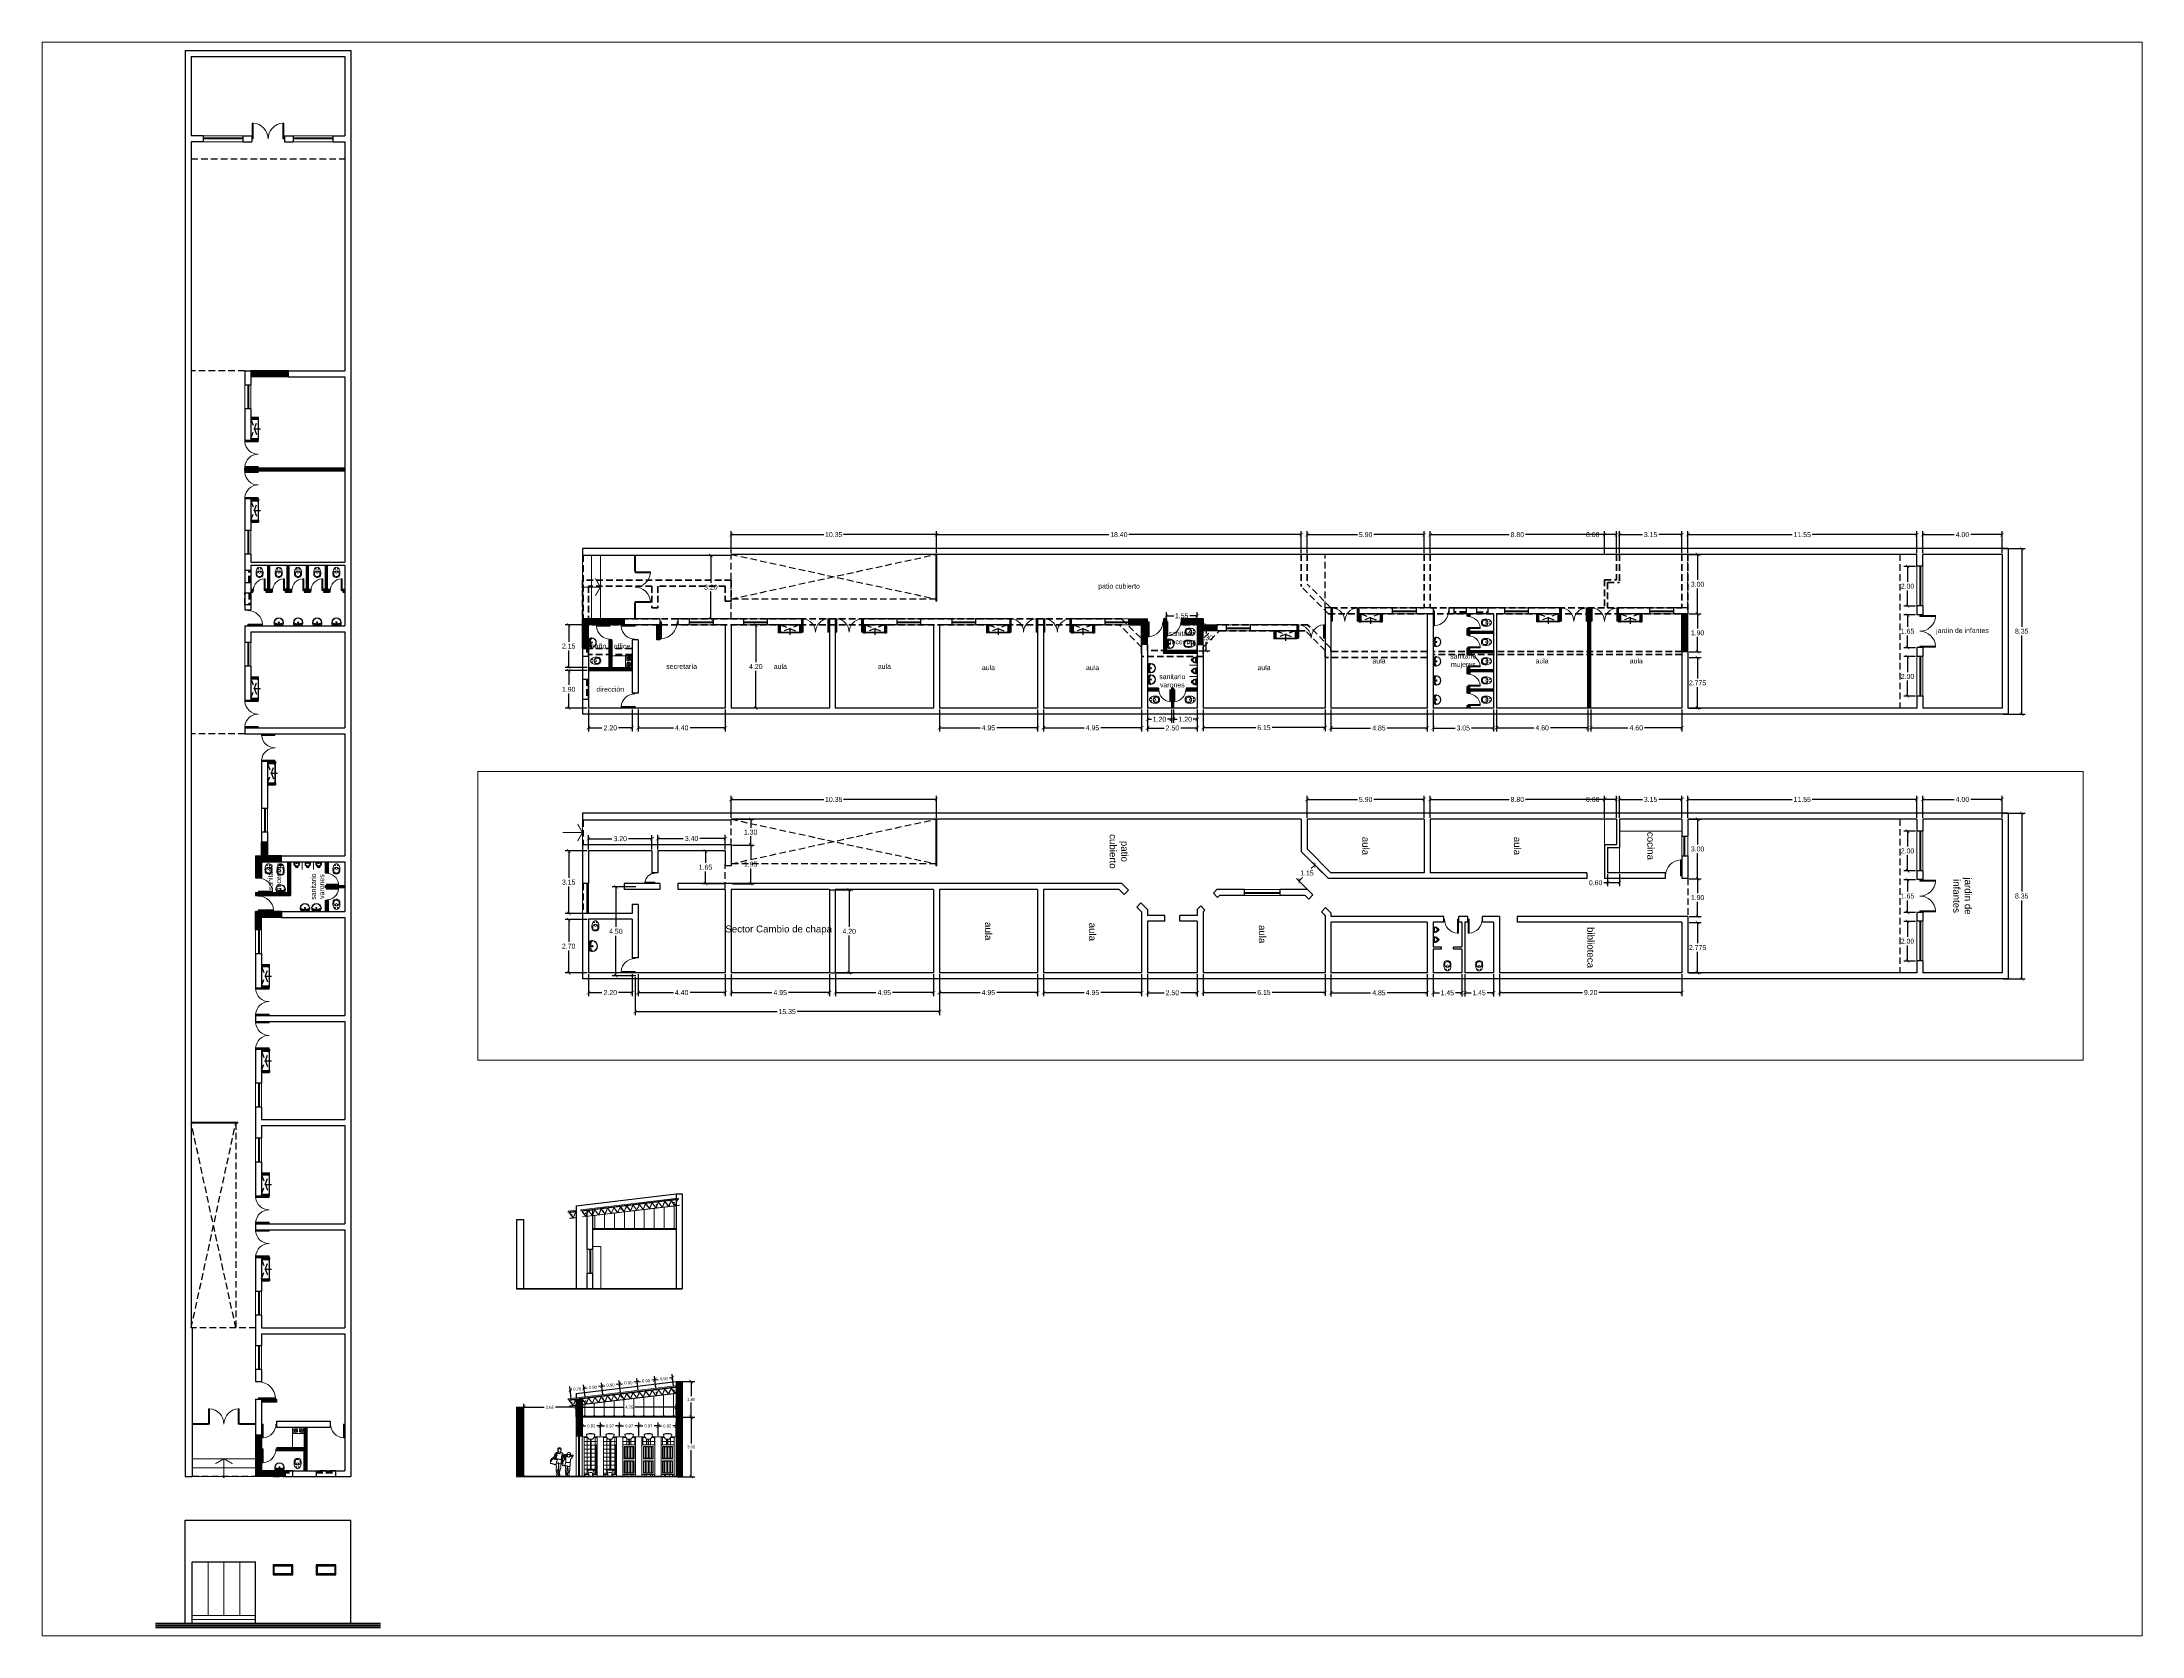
# Paper-space layout 'Layout2' of a CAD drawing. Header units: millimetres. Extents: x 26 to 231, y 20 to 176.
# The model-space entities are those that its viewports show. They can reach past a viewport. Long polylines and large blocks are cut down to what shows.
import ezdxf

# ---------------------------------------------------------------- set-up
doc = ezdxf.new("R2010")
doc.units = ezdxf.units.MM
doc.header["$LTSCALE"] = 5
doc.linetypes.add('HIDDEN', pattern=[0.375, 0.25, -0.125])
doc.layers.get('0').update_dxf_attribs({"lineweight": 0})
doc.layers.get('Defpoints').update_dxf_attribs({"lineweight": 0})
for name, color, linetype, lineweight in [('0.10 correas', 164, 'Continuous', 0), ('aberturas', 37, 'Continuous', 5), ('AMOB-DETA', 7, 'Continuous', 0), ('AMOB-VIST', 7, 'Continuous', 0), ('barrido', 36, 'Continuous', 5), ('Cotas', 251, 'Continuous', 15), ('DET', 4, 'Continuous', 0), ('equipamiento', 117, 'Continuous', 9), ('filigranas', 151, 'Continuous', 9), ('hatch muros', 24, 'Continuous', 5), ('linea tierra', 71, 'Continuous', 40), ('muros', 81, 'Continuous', 30), ('muros a demoler', 40, 'HIDDEN', 35), ('muros nuevos', 1, 'Continuous', 30), ('proyecciones', 23, 'HIDDEN', 25), ('referencias', 135, 'Continuous', 18)]:
    doc.layers.add(name, color=color, linetype=linetype, lineweight=lineweight)
doc.layers.get('0').freeze()
doc.styles.get("Standard").update_dxf_attribs({"font": 'arial.ttf'})
doc.dimstyles.get("Standard").update_dxf_attribs({"dimtxt": 0.18, "dimasz": 0.18, "dimexe": 0.18, "dimexo": 0.0625, "dimgap": 0.09, "dimtad": 0, "dimtih": 1, "dimtoh": 1, "dimzin": 0, "dimdsep": 46, "dimtxsty": 'Standard', "dimblk": 'DOTSMALL', "dimcen": 0.09, "dimse1": 1, "dimse2": 1, "dimadec": 0, "dimazin": 0, "dimtfac": 1, "dimtofl": 0, "dimtmove": 0, "dimatfit": 3, "dimldrblk": 'DOTSMALL', "dimfxl": 1, "dimtolj": 1, "dimtzin": 0, "dimarcsym": 0})
pattern_1 = [(45, (-13.25, -0.85), (-0.0336759605, 0.0336759605), []), (45, (-13.22755, -0.85), (-0.0336759605, 0.0336759605), [])]
pattern_2 = [(135, (1132.78695, 139.866), (-0.0336759605, -0.0336759605), []), (135, (1132.78695, 139.88845), (-0.0336759605, -0.0336759605), [])]
pattern_3 = [(135, (1133.63695, 126.616), (-0.0336759605, -0.0336759605), []), (135, (1133.63695, 126.63845), (-0.0336759605, -0.0336759605), [])]
pattern_4 = [(0, (16.7129, 18.92355), (0, 0.2), []), (90, (16.7129, 18.92355), (-0.2, 1e-17), [])]

# ---------------------------------------------------------------- blocks, each defined once
blk = doc.blocks.new('inodoro2')
at = {"layer": 'AMOB-DETA', "color": 0}
for points in [[(-0.01, 0.54), (-0.03, 0.53, 0.028747), (-0.06, 0.53, 0.052421), (-0.08, 0.52, 0.050041), (-0.09, 0.51, 0.040538), (-0.11, 0.49, 0.036304), (-0.12, 0.47, 0.08346), (-0.13, 0.46, 0.024812), (-0.13, 0.45, 0.009631), (-0.13, 0.42, 0.014344), (-0.13, 0.41, 0.009208), (-0.13, 0.4)], [(-0.01, 0.26), (-0.03, 0.26, -0.028747), (-0.06, 0.27, -0.052421), (-0.08, 0.27, -0.050041), (-0.09, 0.28, -0.040538), (-0.11, 0.3, -0.036304), (-0.12, 0.33, -0.08346), (-0.13, 0.34, -0.024812), (-0.13, 0.35, -0.009631), (-0.13, 0.37, -0.014344), (-0.13, 0.38, -0.009208), (-0.13, 0.4)], [(0.01, 0.26), (0.03, 0.26, 0.028747), (0.06, 0.27, 0.052421), (0.08, 0.27, 0.050041), (0.09, 0.28, 0.040538), (0.11, 0.3, 0.036304), (0.12, 0.33, 0.08346), (0.13, 0.34, 0.024812), (0.13, 0.35, 0.009631), (0.13, 0.37, 0.014344), (0.13, 0.38, 0.009208), (0.13, 0.4)]]:
    blk.add_lwpolyline(points, format="xyb", dxfattribs=at)
for points in [[(-0.01, 0.54), (0, 0.54)], [(-0.01, 0.26), (0, 0.26)], [(0, 0.54), (0.01, 0.54), (0.03, 0.53), (0.08, 0.52), (0.11, 0.49), (0.13, 0.46), (0.13, 0.42), (0.13, 0.4)], [(0.01, 0.26), (0, 0.26)]]:
    blk.add_lwpolyline(points, dxfattribs=at)
for centre in [(-0.06, 0.15), (0.06, 0.15)]:
    blk.add_circle(centre, 0.0141, dxfattribs=at)
at = {"layer": 'AMOB-VIST', "color": 0}
blk.add_lwpolyline([(0, 0.58, 0.193023), (-0.14, 0.54, 0.145572), (-0.17, 0.46, 0.077711), (-0.17, 0.26, 0.087544), (-0.13, 0.16, 0.055228), (-0.06, 0.09, 0.090627), (0, 0.07, 0.091051), (0.07, 0.09, 0.055228), (0.13, 0.16, 0.087544), (0.17, 0.26, 0.077711), (0.17, 0.46, 0.145572), (0.14, 0.54, 0.193023), (0, 0.58, 61.25604)], format="xyb", close=True, dxfattribs=at)
blk.add_circle((0, 0.31), 0.0535, dxfattribs=at)
blk = doc.blocks.new('lav')
at = {"layer": 'AMOB-DETA', "color": 0}
for points in [[(0.23, -0.17, -0.004766), (0.23, -0.18, -0.296826), (0.24, -0.19, 0.102083), (0.23, -0.13, 0.186378), (0.19, -0.06, 0.138198), (0.13, -0.04, 0.037019), (0, -0.03, 0.037019), (-0.13, -0.04, 0.138198), (-0.19, -0.06, 0.186378), (-0.23, -0.13, 0.102083), (-0.24, -0.19, -0.296826), (-0.23, -0.18, -0.004766), (-0.23, -0.17)], [(-0.23, -0.18, -0.263899), (-0.22, -0.15, -0.052487), (-0.16, -0.13, 0.317586), (-0.14, -0.1, 0.080881), (-0.14, -0.06, 0.081406), (-0.15, -0.05, 0.31626), (-0.16, -0.05)], [(0.16, -0.05, 0.31626), (0.15, -0.05, 0.081406), (0.14, -0.06, 0.080881), (0.14, -0.1, 0.317586), (0.16, -0.13, -0.052487), (0.21, -0.15, -0.263899), (0.23, -0.18)]]:
    blk.add_lwpolyline(points, format="xyb", dxfattribs=at)
blk.add_lwpolyline([(0, -0.22, 1), (0, -0.17, 1)], format="xyb", close=True, dxfattribs=at)
at = {"layer": 'AMOB-VIST', "color": 0}
for points in [[(0, -0.46, -0.404815), (-0.28, -0.2, -0.176085), (-0.22, 0, -0.232056), (-0.21, 0), (0, 0), (0.21, 0, -0.232056), (0.21, 0, -0.176085), (0.28, -0.2, -0.404715), (0, -0.46)], [(0.23, -0.17, 0.040596), (0.21, -0.16, 0.125199), (0, -0.12, 0.125199), (-0.21, -0.16, 0.040596), (-0.23, -0.17)]]:
    blk.add_lwpolyline(points, format="xyb", dxfattribs=at)
for points in [[(0, -0.44, 0.404815), (0.26, -0.2, 0.074583), (0.25, -0.12, 0.158422), (0.21, -0.06, 0.150216), (0.15, -0.04, 0.021002), (0.06, -0.03, 0.008328), (0, -0.02, 0.008328), (-0.06, -0.03, 0.021002), (-0.15, -0.04, 0.150216), (-0.21, -0.06, 0.158422), (-0.25, -0.12, 0.074583), (-0.26, -0.2, 0.404815)], [(0, -0.23, 1), (0, -0.16, 1)], [(0, -0.09, 1), (0, -0.05, 1)]]:
    blk.add_lwpolyline(points, format="xyb", close=True, dxfattribs=at)
at = {"layer": 'AMOB-VIST', "color": 0, "linetype": 'HIDDEN'}
for centre in [(-0.1, -0.07), (0.1, -0.07)]:
    blk.add_circle(centre, 0.0175, dxfattribs=at)
blk = doc.blocks.new('mingitt')
at = {"layer": 'AMOB-DETA', "color": 0}
for p, q in [((-0.3, 0.03), (-0.17, 0.03)), ((-0.03, 0.03), (-0.15, 0.03))]:
    blk.add_line(p, q, dxfattribs=at)
for points in [[(-0.3, 0.12), (-0.3, 0.1, 0.09017), (-0.26, 0.08, 0.04702), (-0.22, 0.07), (-0.16, 0.07)], [(-0.16, 0.27), (-0.18, 0.27, 0.088171), (-0.19, 0.25, 0.075175), (-0.2, 0.23, 0.081155)], [(-0.16, 0.27), (-0.15, 0.27, -0.088171), (-0.14, 0.25, -0.075175), (-0.13, 0.23, -0.081155)], [(-0.02, 0.12), (-0.03, 0.1, -0.09017), (-0.07, 0.08, -0.04702), (-0.11, 0.07), (-0.16, 0.07)]]:
    blk.add_lwpolyline(points, format="xyb", dxfattribs=at)
for centre in [(-0.18, 0.24), (-0.18, 0.21), (-0.18, 0.08), (-0.16, 0.25), (-0.16, 0.23), (-0.16, 0.2), (-0.16, 0.09), (-0.14, 0.24), (-0.14, 0.21), (-0.14, 0.08)]:
    blk.add_circle(centre, 0.003, dxfattribs=at)
for centre, radius, start, end in [((-0.3, 0.02), 0.005, 89.9995, 179.9991), ((-0.21, 0.12), 0.0634, 117.9696, 211.4392), ((-0.28, 0.24), 0.08, 297.9696, 351.1164), ((-0.05, 0.24), 0.08, 188.8836, 242.0304), ((-0.12, 0.12), 0.0634, 328.5608, 62.0304), ((-0.03, 0.02), 0.005, 0.0009, 90.0005)]:
    blk.add_arc(centre, radius, start, end, dxfattribs=at)
at = {"layer": 'AMOB-VIST', "color": 0}
blk.add_lwpolyline([(-0.16, 0.3), (-0.14, 0.29, -0.107013), (-0.11, 0.27, -0.081155), (-0.1, 0.24, 0.245336), (-0.07, 0.2, -0.277467), (-0.02, 0.12, 0), (-0.02, 0.02, 0.414214), (-0.02, 0.01, 0), (0, 0.01, -0.999999), (0, 0, 0), (-0.33, 0, -0.999999), (-0.33, 0.01, 0), (-0.31, 0.01, 0.414214), (-0.3, 0.02, 0), (-0.3, 0.12, -0.277467), (-0.25, 0.2, 0.245336), (-0.23, 0.24, -0.081155), (-0.21, 0.27, -0.107013), (-0.19, 0.29), (-0.16, 0.3)], format="xyb", close=True, dxfattribs=at)
blk = doc.blocks.new('_ArchTick')
at = {"color": 0, "linetype": 'ByBlock', "const_width": 0.15}
blk.add_lwpolyline([(-0.5, -0.5), (0.5, 0.5)], dxfattribs=at)
blk = doc.blocks.new('*D6')
at = {"layer": 'Cotas', "color": 0, "lineweight": -2, "transparency": 16777216}
for p, q in [((554.74, 656.39), (555.85, 656.39)), ((555.67, 656.39), (555.67, 652.44)), ((555.67, 648.04), (555.67, 652)), ((554.74, 648.04), (555.85, 648.04))]:
    blk.add_line(p, q, dxfattribs=at)
at = {"layer": 'Defpoints', "color": 0, "transparency": 16777216}
for p in [(554.68, 656.39), (554.68, 648.04), (555.67, 648.04)]:
    blk.add_point(p, dxfattribs=at)
at = {"layer": 'Cotas', "color": 0, "lineweight": -2, "transparency": 16777216, "xscale": 0.18, "yscale": 0.18, "zscale": 0.18}
for p, rotation in [((555.67, 656.39), 90), ((555.67, 648.04), 270)]:
    blk.add_blockref('_ArchTick', p, dxfattribs=dict(at, rotation=rotation))
at = {"layer": 'Cotas', "color": 0, "transparency": 16777216, "insert": (555.67, 652.22), "char_height": 0.25, "attachment_point": 5}
blk.add_mtext('\\A1;8.35', dxfattribs=at)
blk = doc.blocks.new('_DotSmall')
at = {"color": 0, "linetype": 'ByBlock', "const_width": 0.5}
blk.add_lwpolyline([(-0.0625, 0, 1), (0.0625, 0, 1)], format="xyb", close=True, dxfattribs=at)
blk = doc.blocks.new('*D7')
at = {"layer": 'Cotas', "color": 0, "lineweight": -2, "transparency": 16777216}
for p, q in [((550.68, 656.16), (550.68, 657.27)), ((550.68, 657.09), (552.26, 657.09)), ((554.68, 657.09), (553.1, 657.09)), ((554.68, 656.16), (554.68, 657.27))]:
    blk.add_line(p, q, dxfattribs=at)
at = {"layer": 'Defpoints', "color": 0, "transparency": 16777216}
for p in [(550.68, 657.09), (550.68, 656.09), (554.68, 656.09)]:
    blk.add_point(p, dxfattribs=at)
at = {"layer": 'Cotas', "color": 0, "lineweight": -2, "transparency": 16777216, "xscale": 0.18, "yscale": 0.18, "zscale": 0.18, "rotation": 180}
blk.add_blockref('_ArchTick', (550.68, 657.09), dxfattribs=at)
at = {"layer": 'Cotas', "color": 0, "lineweight": -2, "transparency": 16777216, "xscale": 0.18, "yscale": 0.18, "zscale": 0.18}
blk.add_blockref('_ArchTick', (554.68, 657.09), dxfattribs=at)
at = {"layer": 'Cotas', "color": 0, "transparency": 16777216, "insert": (552.68, 657.09), "char_height": 0.25, "attachment_point": 5}
blk.add_mtext('\\A1;4.00', dxfattribs=at)
blk = doc.blocks.new('*D8')
at = {"layer": 'Cotas', "color": 0, "lineweight": -2, "transparency": 16777216}
for p, q in [((538.83, 656.16), (538.83, 657.27)), ((538.83, 657.09), (544.1, 657.09)), ((550.38, 657.09), (545.1, 657.09)), ((550.38, 656.16), (550.38, 657.27))]:
    blk.add_line(p, q, dxfattribs=at)
at = {"layer": 'Defpoints', "color": 0, "transparency": 16777216}
for p in [(538.83, 657.09), (538.83, 656.09), (550.38, 656.09)]:
    blk.add_point(p, dxfattribs=at)
at = {"layer": 'Cotas', "color": 0, "lineweight": -2, "transparency": 16777216, "xscale": 0.18, "yscale": 0.18, "zscale": 0.18, "rotation": 180}
blk.add_blockref('_ArchTick', (538.83, 657.09), dxfattribs=at)
at = {"layer": 'Cotas', "color": 0, "lineweight": -2, "transparency": 16777216, "xscale": 0.18, "yscale": 0.18, "zscale": 0.18}
blk.add_blockref('_ArchTick', (550.38, 657.09), dxfattribs=at)
at = {"layer": 'Cotas', "color": 0, "transparency": 16777216, "insert": (544.6, 657.09), "char_height": 0.25, "attachment_point": 5}
blk.add_mtext('\\A1;11.55', dxfattribs=at)
blk = doc.blocks.new('*D9')
at = {"layer": 'Cotas', "color": 0, "lineweight": -2, "transparency": 16777216}
for p, q in [((550.32, 655.49), (549.73, 655.49)), ((549.91, 655.49), (549.91, 654.71)), ((549.91, 653.49), (549.91, 654.28)), ((550.32, 653.49), (549.73, 653.49))]:
    blk.add_line(p, q, dxfattribs=at)
at = {"layer": 'Defpoints', "color": 0, "transparency": 16777216}
for p in [(550.38, 655.49), (549.91, 653.49), (550.38, 653.49)]:
    blk.add_point(p, dxfattribs=at)
at = {"layer": 'Cotas', "color": 0, "lineweight": -2, "transparency": 16777216, "xscale": 0.18, "yscale": 0.18, "zscale": 0.18}
for p, rotation in [((549.91, 655.49), 90), ((549.91, 653.49), 270)]:
    blk.add_blockref('_ArchTick', p, dxfattribs=dict(at, rotation=rotation))
at = {"layer": 'Cotas', "color": 0, "transparency": 16777216, "insert": (549.91, 654.49), "char_height": 0.25, "attachment_point": 5}
blk.add_mtext('\\A1;2.00', dxfattribs=at)
blk = doc.blocks.new('*D10')
at = {"layer": 'Cotas', "color": 0, "lineweight": -2, "transparency": 16777216}
for p, q in [((550.32, 650.94), (549.73, 650.94)), ((549.91, 650.94), (549.91, 650.16)), ((549.91, 648.94), (549.91, 649.73)), ((550.32, 648.94), (549.73, 648.94))]:
    blk.add_line(p, q, dxfattribs=at)
at = {"layer": 'Defpoints', "color": 0, "transparency": 16777216}
for p in [(550.38, 650.94), (549.91, 648.94), (550.38, 648.94)]:
    blk.add_point(p, dxfattribs=at)
at = {"layer": 'Cotas', "color": 0, "lineweight": -2, "transparency": 16777216, "xscale": 0.18, "yscale": 0.18, "zscale": 0.18}
for p, rotation in [((549.91, 650.94), 90), ((549.91, 648.94), 270)]:
    blk.add_blockref('_ArchTick', p, dxfattribs=dict(at, rotation=rotation))
at = {"layer": 'Cotas', "color": 0, "transparency": 16777216, "insert": (549.91, 649.94), "char_height": 0.25, "attachment_point": 5}
blk.add_mtext('\\A1;2.00', dxfattribs=at)
blk = doc.blocks.new('*D11')
at = {"layer": 'Cotas', "color": 0, "lineweight": -2, "transparency": 16777216}
for p, q in [((550.32, 653.04), (549.73, 653.04)), ((549.91, 653.04), (549.91, 652.44)), ((549.91, 651.39), (549.91, 652)), ((550.32, 651.39), (549.73, 651.39))]:
    blk.add_line(p, q, dxfattribs=at)
at = {"layer": 'Defpoints', "color": 0, "transparency": 16777216}
for p in [(550.38, 653.04), (549.91, 651.39), (550.38, 651.39)]:
    blk.add_point(p, dxfattribs=at)
at = {"layer": 'Cotas', "color": 0, "lineweight": -2, "transparency": 16777216, "xscale": 0.18, "yscale": 0.18, "zscale": 0.18}
for p, rotation in [((549.91, 653.04), 90), ((549.91, 651.39), 270)]:
    blk.add_blockref('_ArchTick', p, dxfattribs=dict(at, rotation=rotation))
at = {"layer": 'Cotas', "color": 0, "transparency": 16777216, "insert": (549.91, 652.22), "char_height": 0.25, "attachment_point": 5}
blk.add_mtext('\\A1;1.65', dxfattribs=at)
blk = doc.blocks.new('*D12')
at = {"layer": 'Cotas', "color": 0, "lineweight": -2, "transparency": 16777216}
for p, q in [((538.89, 653.09), (539.5, 653.09)), ((539.32, 653.09), (539.32, 652.36)), ((539.32, 651.19), (539.32, 651.93)), ((538.89, 651.19), (539.5, 651.19))]:
    blk.add_line(p, q, dxfattribs=at)
at = {"layer": 'Defpoints', "color": 0, "transparency": 16777216}
for p in [(538.83, 653.09), (538.83, 651.19), (539.32, 651.19)]:
    blk.add_point(p, dxfattribs=at)
at = {"layer": 'Cotas', "color": 0, "lineweight": -2, "transparency": 16777216, "xscale": 0.18, "yscale": 0.18, "zscale": 0.18}
for p, rotation in [((539.32, 653.09), 90), ((539.32, 651.19), 270)]:
    blk.add_blockref('_ArchTick', p, dxfattribs=dict(at, rotation=rotation))
at = {"layer": 'Cotas', "color": 0, "transparency": 16777216, "insert": (539.32, 652.14), "char_height": 0.25, "attachment_point": 5}
blk.add_mtext('\\A1;1.90', dxfattribs=at)
blk = doc.blocks.new('*D13')
at = {"layer": 'Cotas', "color": 0, "lineweight": -2, "transparency": 16777216}
for p, q in [((538.89, 656.09), (539.5, 656.09)), ((539.32, 656.09), (539.32, 654.81)), ((539.32, 653.09), (539.32, 654.38)), ((538.89, 653.09), (539.5, 653.09))]:
    blk.add_line(p, q, dxfattribs=at)
at = {"layer": 'Defpoints', "color": 0, "transparency": 16777216}
for p in [(538.83, 656.09), (538.83, 653.09), (539.32, 653.09)]:
    blk.add_point(p, dxfattribs=at)
at = {"layer": 'Cotas', "color": 0, "lineweight": -2, "transparency": 16777216, "xscale": 0.18, "yscale": 0.18, "zscale": 0.18}
for p, rotation in [((539.32, 656.09), 90), ((539.32, 653.09), 270)]:
    blk.add_blockref('_ArchTick', p, dxfattribs=dict(at, rotation=rotation))
at = {"layer": 'Cotas', "color": 0, "transparency": 16777216, "insert": (539.32, 654.59), "char_height": 0.25, "attachment_point": 5}
blk.add_mtext('\\A1;3.00', dxfattribs=at)
blk = doc.blocks.new('*D14')
at = {"layer": 'Cotas', "color": 0, "lineweight": -2, "transparency": 16777216}
for p, q in [((538.89, 650.89), (539.5, 650.89)), ((539.32, 650.89), (539.32, 649.84)), ((539.32, 648.34), (539.32, 649.4)), ((538.89, 648.34), (539.5, 648.34))]:
    blk.add_line(p, q, dxfattribs=at)
at = {"layer": 'Defpoints', "color": 0, "transparency": 16777216}
for p in [(538.83, 650.89), (539.32, 650.89), (538.83, 648.34)]:
    blk.add_point(p, dxfattribs=at)
at = {"layer": 'Cotas', "color": 0, "lineweight": -2, "transparency": 16777216, "xscale": 0.18, "yscale": 0.18, "zscale": 0.18}
for p, rotation in [((539.32, 650.89), 90), ((539.32, 648.34), 270)]:
    blk.add_blockref('_ArchTick', p, dxfattribs=dict(at, rotation=rotation))
at = {"layer": 'Cotas', "color": 0, "transparency": 16777216, "insert": (539.32, 649.62), "char_height": 0.25, "attachment_point": 5}
blk.add_mtext('\\A1;2.775', dxfattribs=at)
blk = doc.blocks.new('*D15')
at = {"layer": 'Cotas', "color": 0, "lineweight": -2, "transparency": 16777216}
for p, q in [((535.38, 656.16), (535.38, 657.27)), ((535.38, 657.09), (536.54, 657.09)), ((538.53, 657.09), (537.37, 657.09)), ((538.53, 656.16), (538.53, 657.27))]:
    blk.add_line(p, q, dxfattribs=at)
at = {"layer": 'Defpoints', "color": 0, "transparency": 16777216}
for p in [(538.53, 657.09), (535.38, 656.09), (538.53, 656.09)]:
    blk.add_point(p, dxfattribs=at)
at = {"layer": 'Cotas', "color": 0, "lineweight": -2, "transparency": 16777216, "xscale": 0.18, "yscale": 0.18, "zscale": 0.18, "rotation": 180}
blk.add_blockref('_ArchTick', (535.38, 657.09), dxfattribs=at)
at = {"layer": 'Cotas', "color": 0, "lineweight": -2, "transparency": 16777216, "xscale": 0.18, "yscale": 0.18, "zscale": 0.18}
blk.add_blockref('_ArchTick', (538.53, 657.09), dxfattribs=at)
at = {"layer": 'Cotas', "color": 0, "transparency": 16777216, "insert": (536.95, 657.09), "char_height": 0.25, "attachment_point": 5}
blk.add_mtext('\\A1;3.15', dxfattribs=at)
blk = doc.blocks.new('*D16')
at = {"layer": 'Cotas', "color": 0, "lineweight": -2, "transparency": 16777216}
for p, q in [((525.83, 656.16), (525.83, 657.27)), ((525.83, 657.09), (529.81, 657.09)), ((534.63, 657.09), (530.64, 657.09)), ((534.63, 656.16), (534.63, 657.27))]:
    blk.add_line(p, q, dxfattribs=at)
at = {"layer": 'Defpoints', "color": 0, "transparency": 16777216}
for p in [(525.83, 657.09), (525.83, 656.09), (534.63, 656.09)]:
    blk.add_point(p, dxfattribs=at)
at = {"layer": 'Cotas', "color": 0, "lineweight": -2, "transparency": 16777216, "xscale": 0.18, "yscale": 0.18, "zscale": 0.18, "rotation": 180}
blk.add_blockref('_ArchTick', (525.83, 657.09), dxfattribs=at)
at = {"layer": 'Cotas', "color": 0, "lineweight": -2, "transparency": 16777216, "xscale": 0.18, "yscale": 0.18, "zscale": 0.18}
blk.add_blockref('_ArchTick', (534.63, 657.09), dxfattribs=at)
at = {"layer": 'Cotas', "color": 0, "transparency": 16777216, "insert": (530.23, 657.09), "char_height": 0.25, "attachment_point": 5}
blk.add_mtext('\\A1;8.80', dxfattribs=at)
blk = doc.blocks.new('*D17')
at = {"layer": 'Cotas', "color": 0, "lineweight": -2, "transparency": 16777216}
for p, q in [((534.63, 657.09), (534.45, 657.09)), ((534.63, 656.16), (534.63, 657.27)), ((535.23, 657.09), (534.63, 657.09)), ((535.23, 656.16), (535.23, 657.27))]:
    blk.add_line(p, q, dxfattribs=at)
at = {"layer": 'Defpoints', "color": 0, "transparency": 16777216}
for p in [(534.63, 657.09), (534.63, 656.09), (535.23, 656.09)]:
    blk.add_point(p, dxfattribs=at)
at = {"layer": 'Cotas', "color": 0, "lineweight": -2, "transparency": 16777216, "xscale": 0.18, "yscale": 0.18, "zscale": 0.18, "rotation": 180}
blk.add_blockref('_ArchTick', (534.63, 657.09), dxfattribs=at)
at = {"layer": 'Cotas', "color": 0, "lineweight": -2, "transparency": 16777216, "xscale": 0.18, "yscale": 0.18, "zscale": 0.18}
blk.add_blockref('_ArchTick', (535.23, 657.09), dxfattribs=at)
at = {"layer": 'Cotas', "color": 0, "transparency": 16777216, "insert": (534.03, 657.09), "char_height": 0.25, "attachment_point": 5}
blk.add_mtext('\\A1;0.60', dxfattribs=at)
blk = doc.blocks.new('*D18')
at = {"layer": 'Cotas', "color": 0, "lineweight": -2, "transparency": 16777216}
for p, q in [((534.78, 652.89), (534.6, 652.89)), ((534.78, 653.33), (534.78, 652.71)), ((535.38, 652.89), (534.78, 652.89)), ((535.38, 653.33), (535.38, 652.71))]:
    blk.add_line(p, q, dxfattribs=at)
at = {"layer": 'Defpoints', "color": 0, "transparency": 16777216}
for p in [(534.78, 653.39), (534.78, 652.89), (535.38, 653.39)]:
    blk.add_point(p, dxfattribs=at)
at = {"layer": 'Cotas', "color": 0, "lineweight": -2, "transparency": 16777216, "xscale": 0.18, "yscale": 0.18, "zscale": 0.18, "rotation": 180}
blk.add_blockref('_ArchTick', (534.78, 652.89), dxfattribs=at)
at = {"layer": 'Cotas', "color": 0, "lineweight": -2, "transparency": 16777216, "xscale": 0.18, "yscale": 0.18, "zscale": 0.18}
blk.add_blockref('_ArchTick', (535.38, 652.89), dxfattribs=at)
at = {"layer": 'Cotas', "color": 0, "transparency": 16777216, "insert": (534.18, 652.89), "char_height": 0.25, "attachment_point": 5}
blk.add_mtext('\\A1;0.60', dxfattribs=at)
blk = doc.blocks.new('*D19')
at = {"layer": 'Cotas', "color": 0, "lineweight": -2, "transparency": 16777216}
for p, q in [((519.63, 656.16), (519.63, 657.27)), ((519.63, 657.09), (522.16, 657.09)), ((525.53, 657.09), (522.99, 657.09)), ((525.53, 656.16), (525.53, 657.27))]:
    blk.add_line(p, q, dxfattribs=at)
at = {"layer": 'Defpoints', "color": 0, "transparency": 16777216}
for p in [(519.63, 657.09), (519.63, 656.09), (525.53, 656.09)]:
    blk.add_point(p, dxfattribs=at)
at = {"layer": 'Cotas', "color": 0, "lineweight": -2, "transparency": 16777216, "xscale": 0.18, "yscale": 0.18, "zscale": 0.18, "rotation": 180}
blk.add_blockref('_ArchTick', (519.63, 657.09), dxfattribs=at)
at = {"layer": 'Cotas', "color": 0, "lineweight": -2, "transparency": 16777216, "xscale": 0.18, "yscale": 0.18, "zscale": 0.18}
blk.add_blockref('_ArchTick', (525.53, 657.09), dxfattribs=at)
at = {"layer": 'Cotas', "color": 0, "transparency": 16777216, "insert": (522.58, 657.09), "char_height": 0.25, "attachment_point": 5}
blk.add_mtext('\\A1;5.90', dxfattribs=at)
blk = doc.blocks.new('*D20')
at = {"layer": 'Cotas', "color": 0, "lineweight": -2, "transparency": 16777216}
for p, q in [((529.33, 648.28), (529.33, 647.17)), ((538.53, 648.28), (538.53, 647.17)), ((529.33, 647.35), (533.51, 647.35)), ((538.53, 647.35), (534.34, 647.35))]:
    blk.add_line(p, q, dxfattribs=at)
at = {"layer": 'Defpoints', "color": 0, "transparency": 16777216}
for p in [(529.33, 648.34), (538.53, 648.34), (529.33, 647.35)]:
    blk.add_point(p, dxfattribs=at)
at = {"layer": 'Cotas', "color": 0, "lineweight": -2, "transparency": 16777216, "xscale": 0.18, "yscale": 0.18, "zscale": 0.18, "rotation": 180}
blk.add_blockref('_ArchTick', (529.33, 647.35), dxfattribs=at)
at = {"layer": 'Cotas', "color": 0, "lineweight": -2, "transparency": 16777216, "xscale": 0.18, "yscale": 0.18, "zscale": 0.18}
blk.add_blockref('_ArchTick', (538.53, 647.35), dxfattribs=at)
at = {"layer": 'Cotas', "color": 0, "transparency": 16777216, "insert": (533.93, 647.35), "char_height": 0.25, "attachment_point": 5}
blk.add_mtext('\\A1;9.20', dxfattribs=at)
blk = doc.blocks.new('*D21')
at = {"layer": 'Cotas', "color": 0, "lineweight": -2, "transparency": 16777216}
for p, q in [((527.58, 648.28), (527.58, 647.16)), ((529.03, 648.28), (529.03, 647.16)), ((527.58, 647.34), (527.9, 647.34)), ((529.03, 647.34), (528.71, 647.34))]:
    blk.add_line(p, q, dxfattribs=at)
at = {"layer": 'Defpoints', "color": 0, "transparency": 16777216}
for p in [(527.58, 648.34), (529.03, 648.34), (527.58, 647.34)]:
    blk.add_point(p, dxfattribs=at)
at = {"layer": 'Cotas', "color": 0, "lineweight": -2, "transparency": 16777216, "xscale": 0.18, "yscale": 0.18, "zscale": 0.18, "rotation": 180}
blk.add_blockref('_ArchTick', (527.58, 647.34), dxfattribs=at)
at = {"layer": 'Cotas', "color": 0, "lineweight": -2, "transparency": 16777216, "xscale": 0.18, "yscale": 0.18, "zscale": 0.18}
blk.add_blockref('_ArchTick', (529.03, 647.34), dxfattribs=at)
at = {"layer": 'Cotas', "color": 0, "transparency": 16777216, "insert": (528.3, 647.34), "char_height": 0.25, "attachment_point": 5}
blk.add_mtext('\\A1;1.45', dxfattribs=at)
blk = doc.blocks.new('*D22')
at = {"layer": 'Cotas', "color": 0, "lineweight": -2, "transparency": 16777216}
for p, q in [((525.98, 648.28), (525.98, 647.16)), ((527.43, 648.28), (527.43, 647.16)), ((525.98, 647.34), (526.3, 647.34)), ((527.43, 647.34), (527.11, 647.34))]:
    blk.add_line(p, q, dxfattribs=at)
at = {"layer": 'Defpoints', "color": 0, "transparency": 16777216}
for p in [(525.98, 648.34), (527.43, 648.34), (525.98, 647.34)]:
    blk.add_point(p, dxfattribs=at)
at = {"layer": 'Cotas', "color": 0, "lineweight": -2, "transparency": 16777216, "xscale": 0.18, "yscale": 0.18, "zscale": 0.18, "rotation": 180}
blk.add_blockref('_ArchTick', (525.98, 647.34), dxfattribs=at)
at = {"layer": 'Cotas', "color": 0, "lineweight": -2, "transparency": 16777216, "xscale": 0.18, "yscale": 0.18, "zscale": 0.18}
blk.add_blockref('_ArchTick', (527.43, 647.34), dxfattribs=at)
at = {"layer": 'Cotas', "color": 0, "transparency": 16777216, "insert": (526.7, 647.34), "char_height": 0.25, "attachment_point": 5}
blk.add_mtext('\\A1;1.45', dxfattribs=at)
blk = doc.blocks.new('*D23')
at = {"layer": 'Cotas', "color": 0, "lineweight": -2, "transparency": 16777216}
for p, q in [((520.83, 648.28), (520.83, 647.16)), ((525.68, 648.28), (525.68, 647.16)), ((520.83, 647.34), (522.83, 647.34)), ((525.68, 647.34), (523.67, 647.34))]:
    blk.add_line(p, q, dxfattribs=at)
at = {"layer": 'Defpoints', "color": 0, "transparency": 16777216}
for p in [(520.83, 648.34), (525.68, 648.34), (520.83, 647.34)]:
    blk.add_point(p, dxfattribs=at)
at = {"layer": 'Cotas', "color": 0, "lineweight": -2, "transparency": 16777216, "xscale": 0.18, "yscale": 0.18, "zscale": 0.18, "rotation": 180}
blk.add_blockref('_ArchTick', (520.83, 647.34), dxfattribs=at)
at = {"layer": 'Cotas', "color": 0, "lineweight": -2, "transparency": 16777216, "xscale": 0.18, "yscale": 0.18, "zscale": 0.18}
blk.add_blockref('_ArchTick', (525.68, 647.34), dxfattribs=at)
at = {"layer": 'Cotas', "color": 0, "transparency": 16777216, "insert": (523.25, 647.34), "char_height": 0.25, "attachment_point": 5}
blk.add_mtext('\\A1;4.85', dxfattribs=at)
blk = doc.blocks.new('*D24')
at = {"layer": 'Cotas', "color": 0, "lineweight": -2, "transparency": 16777216}
for p, q in [((514.38, 648.28), (514.38, 647.18)), ((520.53, 648.28), (520.53, 647.18)), ((514.38, 647.36), (517.04, 647.36)), ((520.53, 647.36), (517.87, 647.36))]:
    blk.add_line(p, q, dxfattribs=at)
at = {"layer": 'Defpoints', "color": 0, "transparency": 16777216}
for p in [(514.38, 648.34), (520.53, 648.34), (514.38, 647.36)]:
    blk.add_point(p, dxfattribs=at)
at = {"layer": 'Cotas', "color": 0, "lineweight": -2, "transparency": 16777216, "xscale": 0.18, "yscale": 0.18, "zscale": 0.18, "rotation": 180}
blk.add_blockref('_ArchTick', (514.38, 647.36), dxfattribs=at)
at = {"layer": 'Cotas', "color": 0, "lineweight": -2, "transparency": 16777216, "xscale": 0.18, "yscale": 0.18, "zscale": 0.18}
blk.add_blockref('_ArchTick', (520.53, 647.36), dxfattribs=at)
at = {"layer": 'Cotas', "color": 0, "transparency": 16777216, "insert": (517.45, 647.36), "char_height": 0.25, "attachment_point": 5}
blk.add_mtext('\\A1;6.15', dxfattribs=at)
blk = doc.blocks.new('*D25')
at = {"layer": 'Cotas', "color": 0, "lineweight": -2, "transparency": 16777216}
for p, q in [((511.58, 648.28), (511.58, 647.16)), ((514.08, 648.28), (514.08, 647.16)), ((511.58, 647.34), (512.41, 647.34)), ((514.08, 647.34), (513.25, 647.34))]:
    blk.add_line(p, q, dxfattribs=at)
at = {"layer": 'Defpoints', "color": 0, "transparency": 16777216}
for p in [(511.58, 648.34), (514.08, 648.34), (511.58, 647.34)]:
    blk.add_point(p, dxfattribs=at)
at = {"layer": 'Cotas', "color": 0, "lineweight": -2, "transparency": 16777216, "xscale": 0.18, "yscale": 0.18, "zscale": 0.18, "rotation": 180}
blk.add_blockref('_ArchTick', (511.58, 647.34), dxfattribs=at)
at = {"layer": 'Cotas', "color": 0, "lineweight": -2, "transparency": 16777216, "xscale": 0.18, "yscale": 0.18, "zscale": 0.18}
blk.add_blockref('_ArchTick', (514.08, 647.34), dxfattribs=at)
at = {"layer": 'Cotas', "color": 0, "transparency": 16777216, "insert": (512.83, 647.34), "char_height": 0.25, "attachment_point": 5}
blk.add_mtext('\\A1;2.50', dxfattribs=at)
blk = doc.blocks.new('*D26')
at = {"layer": 'Cotas', "color": 0, "lineweight": -2, "transparency": 16777216}
for p, q in [((506.33, 648.28), (506.33, 647.17)), ((511.28, 648.28), (511.28, 647.17)), ((506.33, 647.35), (508.38, 647.35)), ((511.28, 647.35), (509.22, 647.35))]:
    blk.add_line(p, q, dxfattribs=at)
at = {"layer": 'Defpoints', "color": 0, "transparency": 16777216}
for p in [(506.33, 648.34), (511.28, 648.34), (506.33, 647.35)]:
    blk.add_point(p, dxfattribs=at)
at = {"layer": 'Cotas', "color": 0, "lineweight": -2, "transparency": 16777216, "xscale": 0.18, "yscale": 0.18, "zscale": 0.18, "rotation": 180}
blk.add_blockref('_ArchTick', (506.33, 647.35), dxfattribs=at)
at = {"layer": 'Cotas', "color": 0, "lineweight": -2, "transparency": 16777216, "xscale": 0.18, "yscale": 0.18, "zscale": 0.18}
blk.add_blockref('_ArchTick', (511.28, 647.35), dxfattribs=at)
at = {"layer": 'Cotas', "color": 0, "transparency": 16777216, "insert": (508.8, 647.35), "char_height": 0.25, "attachment_point": 5}
blk.add_mtext('\\A1;4.95', dxfattribs=at)
blk = doc.blocks.new('*D27')
at = {"layer": 'Cotas', "color": 0, "lineweight": -2, "transparency": 16777216}
for p, q in [((501.08, 648.28), (501.08, 647.17)), ((506.03, 648.28), (506.03, 647.17)), ((501.08, 647.35), (503.13, 647.35)), ((506.03, 647.35), (503.97, 647.35))]:
    blk.add_line(p, q, dxfattribs=at)
at = {"layer": 'Defpoints', "color": 0, "transparency": 16777216}
for p in [(501.08, 648.34), (506.03, 648.34), (501.08, 647.35)]:
    blk.add_point(p, dxfattribs=at)
at = {"layer": 'Cotas', "color": 0, "lineweight": -2, "transparency": 16777216, "xscale": 0.18, "yscale": 0.18, "zscale": 0.18, "rotation": 180}
blk.add_blockref('_ArchTick', (501.08, 647.35), dxfattribs=at)
at = {"layer": 'Cotas', "color": 0, "lineweight": -2, "transparency": 16777216, "xscale": 0.18, "yscale": 0.18, "zscale": 0.18}
blk.add_blockref('_ArchTick', (506.03, 647.35), dxfattribs=at)
at = {"layer": 'Cotas', "color": 0, "transparency": 16777216, "insert": (503.55, 647.35), "char_height": 0.25, "attachment_point": 5}
blk.add_mtext('\\A1;4.95', dxfattribs=at)
blk = doc.blocks.new('*D28')
at = {"layer": 'Cotas', "color": 0, "lineweight": -2, "transparency": 16777216}
for p, q in [((495.83, 648.28), (495.83, 647.17)), ((500.78, 648.28), (500.78, 647.17)), ((495.83, 647.35), (497.88, 647.35)), ((500.78, 647.35), (498.72, 647.35))]:
    blk.add_line(p, q, dxfattribs=at)
at = {"layer": 'Defpoints', "color": 0, "transparency": 16777216}
for p in [(495.83, 648.34), (500.78, 648.34), (495.83, 647.35)]:
    blk.add_point(p, dxfattribs=at)
at = {"layer": 'Cotas', "color": 0, "lineweight": -2, "transparency": 16777216, "xscale": 0.18, "yscale": 0.18, "zscale": 0.18, "rotation": 180}
blk.add_blockref('_ArchTick', (495.83, 647.35), dxfattribs=at)
at = {"layer": 'Cotas', "color": 0, "lineweight": -2, "transparency": 16777216, "xscale": 0.18, "yscale": 0.18, "zscale": 0.18}
blk.add_blockref('_ArchTick', (500.78, 647.35), dxfattribs=at)
at = {"layer": 'Cotas', "color": 0, "transparency": 16777216, "insert": (498.3, 647.35), "char_height": 0.25, "attachment_point": 5}
blk.add_mtext('\\A1;4.95', dxfattribs=at)
blk = doc.blocks.new('*D29')
at = {"layer": 'Cotas', "color": 0, "lineweight": -2, "transparency": 16777216}
for p, q in [((490.58, 648.28), (490.58, 647.17)), ((495.53, 648.28), (495.53, 647.17)), ((490.58, 647.35), (492.63, 647.35)), ((495.53, 647.35), (493.47, 647.35))]:
    blk.add_line(p, q, dxfattribs=at)
at = {"layer": 'Defpoints', "color": 0, "transparency": 16777216}
for p in [(490.58, 648.34), (495.53, 648.34), (490.58, 647.35)]:
    blk.add_point(p, dxfattribs=at)
at = {"layer": 'Cotas', "color": 0, "lineweight": -2, "transparency": 16777216, "xscale": 0.18, "yscale": 0.18, "zscale": 0.18, "rotation": 180}
blk.add_blockref('_ArchTick', (490.58, 647.35), dxfattribs=at)
at = {"layer": 'Cotas', "color": 0, "lineweight": -2, "transparency": 16777216, "xscale": 0.18, "yscale": 0.18, "zscale": 0.18}
blk.add_blockref('_ArchTick', (495.53, 647.35), dxfattribs=at)
at = {"layer": 'Cotas', "color": 0, "transparency": 16777216, "insert": (493.05, 647.35), "char_height": 0.25, "attachment_point": 5}
blk.add_mtext('\\A1;4.95', dxfattribs=at)
blk = doc.blocks.new('*D30')
at = {"layer": 'Cotas', "color": 0, "lineweight": -2, "transparency": 16777216}
for p, q in [((485.88, 648.28), (485.88, 647.17)), ((490.28, 648.28), (490.28, 647.17)), ((485.88, 647.35), (487.66, 647.35)), ((490.28, 647.35), (488.5, 647.35))]:
    blk.add_line(p, q, dxfattribs=at)
at = {"layer": 'Defpoints', "color": 0, "transparency": 16777216}
for p in [(485.88, 648.34), (490.28, 648.34), (485.88, 647.35)]:
    blk.add_point(p, dxfattribs=at)
at = {"layer": 'Cotas', "color": 0, "lineweight": -2, "transparency": 16777216, "xscale": 0.18, "yscale": 0.18, "zscale": 0.18, "rotation": 180}
blk.add_blockref('_ArchTick', (485.88, 647.35), dxfattribs=at)
at = {"layer": 'Cotas', "color": 0, "lineweight": -2, "transparency": 16777216, "xscale": 0.18, "yscale": 0.18, "zscale": 0.18}
blk.add_blockref('_ArchTick', (490.28, 647.35), dxfattribs=at)
at = {"layer": 'Cotas', "color": 0, "transparency": 16777216, "insert": (488.08, 647.35), "char_height": 0.25, "attachment_point": 5}
blk.add_mtext('\\A1;4.40', dxfattribs=at)
blk = doc.blocks.new('*D31')
at = {"layer": 'Cotas', "color": 0, "lineweight": -2, "transparency": 16777216}
for p, q in [((483.38, 648.28), (483.38, 647.17)), ((485.58, 648.28), (485.58, 647.17)), ((483.38, 647.35), (484.06, 647.35)), ((485.58, 647.35), (484.9, 647.35))]:
    blk.add_line(p, q, dxfattribs=at)
at = {"layer": 'Defpoints', "color": 0, "transparency": 16777216}
for p in [(483.38, 648.34), (485.58, 648.34), (483.38, 647.35)]:
    blk.add_point(p, dxfattribs=at)
at = {"layer": 'Cotas', "color": 0, "lineweight": -2, "transparency": 16777216, "xscale": 0.18, "yscale": 0.18, "zscale": 0.18, "rotation": 180}
blk.add_blockref('_ArchTick', (483.38, 647.35), dxfattribs=at)
at = {"layer": 'Cotas', "color": 0, "lineweight": -2, "transparency": 16777216, "xscale": 0.18, "yscale": 0.18, "zscale": 0.18}
blk.add_blockref('_ArchTick', (485.58, 647.35), dxfattribs=at)
at = {"layer": 'Cotas', "color": 0, "transparency": 16777216, "insert": (484.48, 647.35), "char_height": 0.25, "attachment_point": 5}
blk.add_mtext('\\A1;2.20', dxfattribs=at)
blk = doc.blocks.new('*D32')
at = {"layer": 'Cotas', "color": 0, "lineweight": -2, "transparency": 16777216}
for p, q in [((490.64, 656.09), (491.74, 656.09)), ((491.56, 656.09), (491.56, 655.66)), ((490.64, 654.79), (491.74, 654.79)), ((491.56, 654.79), (491.56, 655.23))]:
    blk.add_line(p, q, dxfattribs=at)
at = {"layer": 'Defpoints', "color": 0, "transparency": 16777216}
for p in [(490.58, 656.09), (491.56, 656.09), (490.58, 654.79)]:
    blk.add_point(p, dxfattribs=at)
at = {"layer": 'Cotas', "color": 0, "lineweight": -2, "transparency": 16777216, "xscale": 0.18, "yscale": 0.18, "zscale": 0.18}
for p, rotation in [((491.56, 656.09), 90), ((491.56, 654.79), 270)]:
    blk.add_blockref('_ArchTick', p, dxfattribs=dict(at, rotation=rotation))
at = {"layer": 'Cotas', "color": 0, "transparency": 16777216, "insert": (491.56, 655.44), "char_height": 0.25, "attachment_point": 5}
blk.add_mtext('\\A1;1.30', dxfattribs=at)
blk = doc.blocks.new('*D33')
at = {"layer": 'Cotas', "color": 0, "lineweight": -2, "transparency": 16777216}
for p, q in [((490.64, 654.79), (491.74, 654.79)), ((491.56, 654.79), (491.56, 654.04)), ((491.56, 652.84), (491.56, 653.6)), ((490.64, 652.84), (491.74, 652.84))]:
    blk.add_line(p, q, dxfattribs=at)
at = {"layer": 'Defpoints', "color": 0, "transparency": 16777216}
for p in [(490.58, 654.79), (491.56, 654.79), (490.58, 652.84)]:
    blk.add_point(p, dxfattribs=at)
at = {"layer": 'Cotas', "color": 0, "lineweight": -2, "transparency": 16777216, "xscale": 0.18, "yscale": 0.18, "zscale": 0.18}
for p, rotation in [((491.56, 654.79), 90), ((491.56, 652.84), 270)]:
    blk.add_blockref('_ArchTick', p, dxfattribs=dict(at, rotation=rotation))
at = {"layer": 'Cotas', "color": 0, "transparency": 16777216, "insert": (491.56, 653.82), "char_height": 0.25, "attachment_point": 5}
blk.add_mtext('\\A1;1.95', dxfattribs=at)
blk = doc.blocks.new('*D34')
at = {"layer": 'Cotas', "color": 0, "lineweight": -2, "transparency": 16777216}
for p, q in [((486.88, 654.56), (486.88, 655.3)), ((486.88, 655.12), (488.16, 655.12)), ((490.28, 655.12), (488.99, 655.12)), ((490.28, 654.56), (490.28, 655.3))]:
    blk.add_line(p, q, dxfattribs=at)
at = {"layer": 'Defpoints', "color": 0, "transparency": 16777216}
for p in [(486.88, 655.12), (486.88, 654.49), (490.28, 654.49)]:
    blk.add_point(p, dxfattribs=at)
at = {"layer": 'Cotas', "color": 0, "lineweight": -2, "transparency": 16777216, "xscale": 0.18, "yscale": 0.18, "zscale": 0.18, "rotation": 180}
blk.add_blockref('_ArchTick', (486.88, 655.12), dxfattribs=at)
at = {"layer": 'Cotas', "color": 0, "lineweight": -2, "transparency": 16777216, "xscale": 0.18, "yscale": 0.18, "zscale": 0.18}
blk.add_blockref('_ArchTick', (490.28, 655.12), dxfattribs=at)
at = {"layer": 'Cotas', "color": 0, "transparency": 16777216, "insert": (488.58, 655.12), "char_height": 0.25, "attachment_point": 5}
blk.add_mtext('\\A1;3.40', dxfattribs=at)
blk = doc.blocks.new('*D35')
at = {"layer": 'Cotas', "color": 0, "lineweight": -2, "transparency": 16777216}
for p, q in [((483.38, 654.56), (483.38, 655.29)), ((483.38, 655.11), (484.56, 655.11)), ((486.58, 655.11), (485.39, 655.11)), ((486.58, 654.56), (486.58, 655.29))]:
    blk.add_line(p, q, dxfattribs=at)
at = {"layer": 'Defpoints', "color": 0, "transparency": 16777216}
for p in [(483.38, 655.11), (483.38, 654.49), (486.58, 654.49)]:
    blk.add_point(p, dxfattribs=at)
at = {"layer": 'Cotas', "color": 0, "lineweight": -2, "transparency": 16777216, "xscale": 0.18, "yscale": 0.18, "zscale": 0.18, "rotation": 180}
blk.add_blockref('_ArchTick', (483.38, 655.11), dxfattribs=at)
at = {"layer": 'Cotas', "color": 0, "lineweight": -2, "transparency": 16777216, "xscale": 0.18, "yscale": 0.18, "zscale": 0.18}
blk.add_blockref('_ArchTick', (486.58, 655.11), dxfattribs=at)
at = {"layer": 'Cotas', "color": 0, "transparency": 16777216, "insert": (484.98, 655.11), "char_height": 0.25, "attachment_point": 5}
blk.add_mtext('\\A1;3.20', dxfattribs=at)
blk = doc.blocks.new('*D36')
at = {"layer": 'Cotas', "color": 0, "lineweight": -2, "transparency": 16777216}
for p, q in [((483.32, 654.49), (482.2, 654.49)), ((482.38, 654.49), (482.38, 653.14)), ((482.38, 651.34), (482.38, 652.7)), ((483.32, 651.34), (482.2, 651.34))]:
    blk.add_line(p, q, dxfattribs=at)
at = {"layer": 'Defpoints', "color": 0, "transparency": 16777216}
for p in [(483.38, 654.49), (482.38, 651.34), (483.38, 651.34)]:
    blk.add_point(p, dxfattribs=at)
at = {"layer": 'Cotas', "color": 0, "lineweight": -2, "transparency": 16777216, "xscale": 0.18, "yscale": 0.18, "zscale": 0.18}
for p, rotation in [((482.38, 654.49), 90), ((482.38, 651.34), 270)]:
    blk.add_blockref('_ArchTick', p, dxfattribs=dict(at, rotation=rotation))
at = {"layer": 'Cotas', "color": 0, "transparency": 16777216, "insert": (482.38, 652.92), "char_height": 0.25, "attachment_point": 5}
blk.add_mtext('\\A1;3.15', dxfattribs=at)
blk = doc.blocks.new('*D37')
at = {"layer": 'Cotas', "color": 0, "lineweight": -2, "transparency": 16777216}
for p, q in [((483.32, 651.04), (482.2, 651.04)), ((482.38, 651.04), (482.38, 649.91)), ((482.38, 648.34), (482.38, 649.48)), ((483.32, 648.34), (482.2, 648.34))]:
    blk.add_line(p, q, dxfattribs=at)
at = {"layer": 'Defpoints', "color": 0, "transparency": 16777216}
for p in [(483.38, 651.04), (482.38, 648.34), (483.38, 648.34)]:
    blk.add_point(p, dxfattribs=at)
at = {"layer": 'Cotas', "color": 0, "lineweight": -2, "transparency": 16777216, "xscale": 0.18, "yscale": 0.18, "zscale": 0.18}
for p, rotation in [((482.38, 651.04), 90), ((482.38, 648.34), 270)]:
    blk.add_blockref('_ArchTick', p, dxfattribs=dict(at, rotation=rotation))
at = {"layer": 'Cotas', "color": 0, "transparency": 16777216, "insert": (482.38, 649.69), "char_height": 0.25, "attachment_point": 5}
blk.add_mtext('\\A1;2.70', dxfattribs=at)
blk = doc.blocks.new('*D38')
at = {"layer": 'Cotas', "color": 0, "lineweight": -2, "transparency": 16777216}
for p, q in [((495.59, 652.54), (496.71, 652.54)), ((496.53, 652.54), (496.53, 650.66)), ((496.53, 648.34), (496.53, 650.23)), ((495.59, 648.34), (496.71, 648.34))]:
    blk.add_line(p, q, dxfattribs=at)
at = {"layer": 'Defpoints', "color": 0, "transparency": 16777216}
for p in [(495.53, 652.54), (495.53, 648.34), (496.53, 648.34)]:
    blk.add_point(p, dxfattribs=at)
at = {"layer": 'Cotas', "color": 0, "lineweight": -2, "transparency": 16777216, "xscale": 0.18, "yscale": 0.18, "zscale": 0.18}
for p, rotation in [((496.53, 652.54), 90), ((496.53, 648.34), 270)]:
    blk.add_blockref('_ArchTick', p, dxfattribs=dict(at, rotation=rotation))
at = {"layer": 'Cotas', "color": 0, "transparency": 16777216, "insert": (496.53, 650.44), "char_height": 0.25, "attachment_point": 5}
blk.add_mtext('\\A1;4.20', dxfattribs=at)
blk = doc.blocks.new('*D39')
at = {"layer": 'Cotas', "color": 0, "lineweight": -2, "transparency": 16777216}
for p, q in [((490.58, 656.16), (490.58, 657.27)), ((490.58, 657.09), (495.25, 657.09)), ((500.93, 657.09), (496.25, 657.09)), ((500.93, 656.16), (500.93, 657.27))]:
    blk.add_line(p, q, dxfattribs=at)
at = {"layer": 'Defpoints', "color": 0, "transparency": 16777216}
for p in [(490.58, 657.09), (490.58, 656.09), (500.93, 656.09)]:
    blk.add_point(p, dxfattribs=at)
at = {"layer": 'Cotas', "color": 0, "lineweight": -2, "transparency": 16777216, "xscale": 0.18, "yscale": 0.18, "zscale": 0.18, "rotation": 180}
blk.add_blockref('_ArchTick', (490.58, 657.09), dxfattribs=at)
at = {"layer": 'Cotas', "color": 0, "lineweight": -2, "transparency": 16777216, "xscale": 0.18, "yscale": 0.18, "zscale": 0.18}
blk.add_blockref('_ArchTick', (500.93, 657.09), dxfattribs=at)
at = {"layer": 'Cotas', "color": 0, "transparency": 16777216, "insert": (495.75, 657.09), "char_height": 0.25, "attachment_point": 5}
blk.add_mtext('\\A1;10.35', dxfattribs=at)
blk = doc.blocks.new('*D40')
at = {"layer": 'Cotas', "color": 0, "lineweight": -2, "transparency": 16777216}
for p, q in [((490.22, 654.49), (489.1, 654.49)), ((489.28, 654.49), (489.28, 653.89)), ((490.22, 652.84), (489.1, 652.84)), ((489.28, 652.84), (489.28, 653.45))]:
    blk.add_line(p, q, dxfattribs=at)
at = {"layer": 'Defpoints', "color": 0, "transparency": 16777216}
for p in [(490.28, 654.49), (489.28, 652.84), (490.28, 652.84)]:
    blk.add_point(p, dxfattribs=at)
at = {"layer": 'Cotas', "color": 0, "lineweight": -2, "transparency": 16777216, "xscale": 0.18, "yscale": 0.18, "zscale": 0.18}
for p, rotation in [((489.28, 654.49), 90), ((489.28, 652.84), 270)]:
    blk.add_blockref('_ArchTick', p, dxfattribs=dict(at, rotation=rotation))
at = {"layer": 'Cotas', "color": 0, "transparency": 16777216, "insert": (489.28, 653.67), "char_height": 0.25, "attachment_point": 5}
blk.add_mtext('\\A1;1.65', dxfattribs=at)
blk = doc.blocks.new('*D41')
at = {"layer": 'Cotas', "color": 0, "lineweight": -2, "transparency": 16777216}
for p, q in [((520.02, 653.78), (519.83, 653.6)), ((520.41, 653.39), (519.89, 653.91)), ((519.61, 652.59), (519.09, 653.11)), ((519.22, 652.98), (519.4, 653.16))]:
    blk.add_line(p, q, dxfattribs=at)
at = {"layer": 'Defpoints', "color": 0, "transparency": 16777216}
for p in [(520.02, 653.78), (519.65, 652.54), (520.45, 653.35)]:
    blk.add_point(p, dxfattribs=at)
at = {"layer": 'Cotas', "color": 0, "lineweight": -2, "transparency": 16777216, "xscale": 0.18, "yscale": 0.18, "zscale": 0.18}
for p, rotation in [((520.02, 653.78), 45.00000000000406), ((519.22, 652.98), 225.0000000000041)]:
    blk.add_blockref('_ArchTick', p, dxfattribs=dict(at, rotation=rotation))
at = {"layer": 'Cotas', "color": 0, "transparency": 16777216, "insert": (519.62, 653.38), "char_height": 0.25, "attachment_point": 5}
blk.add_mtext('\\A1;1.15', dxfattribs=at)
blk = doc.blocks.new('*D70')
at = {"layer": 'Cotas', "color": 0, "lineweight": -2, "transparency": 16777216}
for p, q in [((490.58, 669.51), (490.58, 670.62)), ((500.93, 669.51), (500.93, 670.62)), ((490.58, 670.44), (495.25, 670.44)), ((500.93, 670.44), (496.25, 670.44))]:
    blk.add_line(p, q, dxfattribs=at)
at = {"layer": 'Defpoints', "color": 0, "transparency": 16777216}
for p in [(490.58, 670.44), (490.58, 669.44), (500.93, 669.44)]:
    blk.add_point(p, dxfattribs=at)
at = {"layer": 'Cotas', "color": 0, "lineweight": -2, "transparency": 16777216, "xscale": 0.18, "yscale": 0.18, "zscale": 0.18, "rotation": 180}
blk.add_blockref('_ArchTick', (490.58, 670.44), dxfattribs=at)
at = {"layer": 'Cotas', "color": 0, "lineweight": -2, "transparency": 16777216, "xscale": 0.18, "yscale": 0.18, "zscale": 0.18}
blk.add_blockref('_ArchTick', (500.93, 670.44), dxfattribs=at)
at = {"layer": 'Cotas', "color": 0, "transparency": 16777216, "insert": (495.75, 670.44), "char_height": 0.25, "attachment_point": 5}
blk.add_mtext('\\A1;10.35', dxfattribs=at)
blk = doc.blocks.new('*D69')
at = {"layer": 'Cotas', "color": 0, "lineweight": -2, "transparency": 16777216}
for p, q in [((500.93, 669.51), (500.93, 670.62)), ((519.33, 669.51), (519.33, 670.62)), ((500.93, 670.44), (509.63, 670.44)), ((519.33, 670.44), (510.63, 670.44))]:
    blk.add_line(p, q, dxfattribs=at)
at = {"layer": 'Defpoints', "color": 0, "transparency": 16777216}
for p in [(500.93, 670.44), (500.93, 669.44), (519.33, 669.44)]:
    blk.add_point(p, dxfattribs=at)
at = {"layer": 'Cotas', "color": 0, "lineweight": -2, "transparency": 16777216, "xscale": 0.18, "yscale": 0.18, "zscale": 0.18, "rotation": 180}
blk.add_blockref('_ArchTick', (500.93, 670.44), dxfattribs=at)
at = {"layer": 'Cotas', "color": 0, "lineweight": -2, "transparency": 16777216, "xscale": 0.18, "yscale": 0.18, "zscale": 0.18}
blk.add_blockref('_ArchTick', (519.33, 670.44), dxfattribs=at)
at = {"layer": 'Cotas', "color": 0, "transparency": 16777216, "insert": (510.13, 670.44), "char_height": 0.25, "attachment_point": 5}
blk.add_mtext('\\A1;18.40', dxfattribs=at)
blk = doc.blocks.new('*D68')
at = {"layer": 'Cotas', "color": 0, "lineweight": -2, "transparency": 16777216}
for p, q in [((493.97, 665.89), (491.64, 665.89)), ((491.82, 665.89), (491.82, 664.01)), ((491.82, 661.69), (491.82, 663.58)), ((493.97, 661.69), (491.64, 661.69))]:
    blk.add_line(p, q, dxfattribs=at)
at = {"layer": 'Defpoints', "color": 0, "transparency": 16777216}
for p in [(494.03, 665.89), (491.82, 661.69), (494.03, 661.69)]:
    blk.add_point(p, dxfattribs=at)
at = {"layer": 'Cotas', "color": 0, "lineweight": -2, "transparency": 16777216, "xscale": 0.18, "yscale": 0.18, "zscale": 0.18}
for p, rotation in [((491.82, 665.89), 90), ((491.82, 661.69), 270)]:
    blk.add_blockref('_ArchTick', p, dxfattribs=dict(at, rotation=rotation))
at = {"layer": 'Cotas', "color": 0, "transparency": 16777216, "insert": (491.82, 663.79), "char_height": 0.25, "attachment_point": 5}
blk.add_mtext('\\A1;4.20', dxfattribs=at)
blk = doc.blocks.new('*D67')
at = {"layer": 'Cotas', "color": 0, "lineweight": -2, "transparency": 16777216}
for p, q in [((483.32, 663.59), (482.2, 663.59)), ((482.38, 663.59), (482.38, 662.86)), ((482.38, 661.69), (482.38, 662.43)), ((483.32, 661.69), (482.2, 661.69))]:
    blk.add_line(p, q, dxfattribs=at)
at = {"layer": 'Defpoints', "color": 0, "transparency": 16777216}
for p in [(483.38, 663.59), (482.38, 661.69), (483.38, 661.69)]:
    blk.add_point(p, dxfattribs=at)
at = {"layer": 'Cotas', "color": 0, "lineweight": -2, "transparency": 16777216, "xscale": 0.18, "yscale": 0.18, "zscale": 0.18}
for p, rotation in [((482.38, 663.59), 90), ((482.38, 661.69), 270)]:
    blk.add_blockref('_ArchTick', p, dxfattribs=dict(at, rotation=rotation))
at = {"layer": 'Cotas', "color": 0, "transparency": 16777216, "insert": (482.38, 662.64), "char_height": 0.25, "attachment_point": 5}
blk.add_mtext('\\A1;1.90', dxfattribs=at)
blk = doc.blocks.new('*D66')
at = {"layer": 'Cotas', "color": 0, "lineweight": -2, "transparency": 16777216}
for p, q in [((483.32, 665.89), (482.2, 665.89)), ((482.38, 665.89), (482.38, 665.04)), ((482.38, 663.74), (482.38, 664.6)), ((483.32, 663.74), (482.2, 663.74))]:
    blk.add_line(p, q, dxfattribs=at)
at = {"layer": 'Defpoints', "color": 0, "transparency": 16777216}
for p in [(483.38, 665.89), (482.38, 663.74), (483.38, 663.74)]:
    blk.add_point(p, dxfattribs=at)
at = {"layer": 'Cotas', "color": 0, "lineweight": -2, "transparency": 16777216, "xscale": 0.18, "yscale": 0.18, "zscale": 0.18}
for p, rotation in [((482.38, 665.89), 90), ((482.38, 663.74), 270)]:
    blk.add_blockref('_ArchTick', p, dxfattribs=dict(at, rotation=rotation))
at = {"layer": 'Cotas', "color": 0, "transparency": 16777216, "insert": (482.38, 664.82), "char_height": 0.25, "attachment_point": 5}
blk.add_mtext('\\A1;2.15', dxfattribs=at)
blk = doc.blocks.new('*D65')
at = {"layer": 'Cotas', "color": 0, "lineweight": -2, "transparency": 16777216}
for p, q in [((490.52, 669.39), (489.37, 669.39)), ((489.55, 669.39), (489.55, 668.01)), ((489.55, 666.19), (489.55, 667.58)), ((490.52, 666.19), (489.37, 666.19))]:
    blk.add_line(p, q, dxfattribs=at)
at = {"layer": 'Defpoints', "color": 0, "transparency": 16777216}
for p in [(489.55, 669.39), (490.58, 669.39), (490.58, 666.19)]:
    blk.add_point(p, dxfattribs=at)
at = {"layer": 'Cotas', "color": 0, "lineweight": -2, "transparency": 16777216, "xscale": 0.18, "yscale": 0.18, "zscale": 0.18}
for p, rotation in [((489.55, 669.39), 90), ((489.55, 666.19), 270)]:
    blk.add_blockref('_ArchTick', p, dxfattribs=dict(at, rotation=rotation))
at = {"layer": 'Cotas', "color": 0, "transparency": 16777216, "insert": (489.55, 667.79), "char_height": 0.25, "attachment_point": 5}
blk.add_mtext('\\A1;3.20', dxfattribs=at)
blk = doc.blocks.new('*D64')
at = {"layer": 'Cotas', "color": 0, "lineweight": -2, "transparency": 16777216}
for p, q in [((483.38, 661.63), (483.38, 660.52)), ((485.58, 661.63), (485.58, 660.52)), ((483.38, 660.7), (484.06, 660.7)), ((485.58, 660.7), (484.9, 660.7))]:
    blk.add_line(p, q, dxfattribs=at)
at = {"layer": 'Defpoints', "color": 0, "transparency": 16777216}
for p in [(483.38, 661.69), (485.58, 661.69), (483.38, 660.7)]:
    blk.add_point(p, dxfattribs=at)
at = {"layer": 'Cotas', "color": 0, "lineweight": -2, "transparency": 16777216, "xscale": 0.18, "yscale": 0.18, "zscale": 0.18, "rotation": 180}
blk.add_blockref('_ArchTick', (483.38, 660.7), dxfattribs=at)
at = {"layer": 'Cotas', "color": 0, "lineweight": -2, "transparency": 16777216, "xscale": 0.18, "yscale": 0.18, "zscale": 0.18}
blk.add_blockref('_ArchTick', (485.58, 660.7), dxfattribs=at)
at = {"layer": 'Cotas', "color": 0, "transparency": 16777216, "insert": (484.48, 660.7), "char_height": 0.25, "attachment_point": 5}
blk.add_mtext('\\A1;2.20', dxfattribs=at)
blk = doc.blocks.new('*D45')
at = {"layer": 'Cotas', "color": 0, "lineweight": -2, "transparency": 16777216}
for p, q in [((485.88, 661.63), (485.88, 660.52)), ((490.28, 661.63), (490.28, 660.52)), ((485.88, 660.7), (487.66, 660.7)), ((490.28, 660.7), (488.5, 660.7))]:
    blk.add_line(p, q, dxfattribs=at)
at = {"layer": 'Defpoints', "color": 0, "transparency": 16777216}
for p in [(485.88, 661.69), (490.28, 661.69), (485.88, 660.7)]:
    blk.add_point(p, dxfattribs=at)
at = {"layer": 'Cotas', "color": 0, "lineweight": -2, "transparency": 16777216, "xscale": 0.18, "yscale": 0.18, "zscale": 0.18, "rotation": 180}
blk.add_blockref('_ArchTick', (485.88, 660.7), dxfattribs=at)
at = {"layer": 'Cotas', "color": 0, "lineweight": -2, "transparency": 16777216, "xscale": 0.18, "yscale": 0.18, "zscale": 0.18}
blk.add_blockref('_ArchTick', (490.28, 660.7), dxfattribs=at)
at = {"layer": 'Cotas', "color": 0, "transparency": 16777216, "insert": (488.08, 660.7), "char_height": 0.25, "attachment_point": 5}
blk.add_mtext('\\A1;4.40', dxfattribs=at)
blk = doc.blocks.new('*D63')
at = {"layer": 'Cotas', "color": 0, "lineweight": -2, "transparency": 16777216}
for p, q in [((506.33, 661.63), (506.33, 660.52)), ((511.28, 661.63), (511.28, 660.52)), ((506.33, 660.7), (508.38, 660.7)), ((511.28, 660.7), (509.22, 660.7))]:
    blk.add_line(p, q, dxfattribs=at)
at = {"layer": 'Defpoints', "color": 0, "transparency": 16777216}
for p in [(506.33, 661.69), (511.28, 661.69), (506.33, 660.7)]:
    blk.add_point(p, dxfattribs=at)
at = {"layer": 'Cotas', "color": 0, "lineweight": -2, "transparency": 16777216, "xscale": 0.18, "yscale": 0.18, "zscale": 0.18, "rotation": 180}
blk.add_blockref('_ArchTick', (506.33, 660.7), dxfattribs=at)
at = {"layer": 'Cotas', "color": 0, "lineweight": -2, "transparency": 16777216, "xscale": 0.18, "yscale": 0.18, "zscale": 0.18}
blk.add_blockref('_ArchTick', (511.28, 660.7), dxfattribs=at)
at = {"layer": 'Cotas', "color": 0, "transparency": 16777216, "insert": (508.8, 660.7), "char_height": 0.25, "attachment_point": 5}
blk.add_mtext('\\A1;4.95', dxfattribs=at)
blk = doc.blocks.new('*D62')
at = {"layer": 'Cotas', "color": 0, "lineweight": -2, "transparency": 16777216}
for p, q in [((506.33, 661.63), (506.33, 660.52)), ((511.28, 661.63), (511.28, 660.52)), ((506.33, 660.7), (508.38, 660.7)), ((511.28, 660.7), (509.22, 660.7))]:
    blk.add_line(p, q, dxfattribs=at)
at = {"layer": 'Defpoints', "color": 0, "transparency": 16777216}
for p in [(506.33, 661.69), (511.28, 661.69), (506.33, 660.7)]:
    blk.add_point(p, dxfattribs=at)
at = {"layer": 'Cotas', "color": 0, "lineweight": -2, "transparency": 16777216, "xscale": 0.18, "yscale": 0.18, "zscale": 0.18, "rotation": 180}
blk.add_blockref('_ArchTick', (506.33, 660.7), dxfattribs=at)
at = {"layer": 'Cotas', "color": 0, "lineweight": -2, "transparency": 16777216, "xscale": 0.18, "yscale": 0.18, "zscale": 0.18}
blk.add_blockref('_ArchTick', (511.28, 660.7), dxfattribs=at)
at = {"layer": 'Cotas', "color": 0, "transparency": 16777216, "insert": (508.8, 660.7), "char_height": 0.25, "attachment_point": 5}
blk.add_mtext('\\A1;4.95', dxfattribs=at)
blk = doc.blocks.new('*D61')
at = {"layer": 'Cotas', "color": 0, "lineweight": -2, "transparency": 16777216}
for p, q in [((506.33, 661.63), (506.33, 660.52)), ((511.28, 661.63), (511.28, 660.52)), ((506.33, 660.7), (508.38, 660.7)), ((511.28, 660.7), (509.22, 660.7))]:
    blk.add_line(p, q, dxfattribs=at)
at = {"layer": 'Defpoints', "color": 0, "transparency": 16777216}
for p in [(506.33, 661.69), (511.28, 661.69), (506.33, 660.7)]:
    blk.add_point(p, dxfattribs=at)
at = {"layer": 'Cotas', "color": 0, "lineweight": -2, "transparency": 16777216, "xscale": 0.18, "yscale": 0.18, "zscale": 0.18, "rotation": 180}
blk.add_blockref('_ArchTick', (506.33, 660.7), dxfattribs=at)
at = {"layer": 'Cotas', "color": 0, "lineweight": -2, "transparency": 16777216, "xscale": 0.18, "yscale": 0.18, "zscale": 0.18}
blk.add_blockref('_ArchTick', (511.28, 660.7), dxfattribs=at)
at = {"layer": 'Cotas', "color": 0, "transparency": 16777216, "insert": (508.8, 660.7), "char_height": 0.25, "attachment_point": 5}
blk.add_mtext('\\A1;4.95', dxfattribs=at)
blk = doc.blocks.new('*D60')
at = {"layer": 'Cotas', "color": 0, "lineweight": -2, "transparency": 16777216}
for p, q in [((506.33, 661.63), (506.33, 660.52)), ((511.28, 661.63), (511.28, 660.52)), ((506.33, 660.7), (508.38, 660.7)), ((511.28, 660.7), (509.22, 660.7))]:
    blk.add_line(p, q, dxfattribs=at)
at = {"layer": 'Defpoints', "color": 0, "transparency": 16777216}
for p in [(506.33, 661.69), (511.28, 661.69), (506.33, 660.7)]:
    blk.add_point(p, dxfattribs=at)
at = {"layer": 'Cotas', "color": 0, "lineweight": -2, "transparency": 16777216, "xscale": 0.18, "yscale": 0.18, "zscale": 0.18, "rotation": 180}
blk.add_blockref('_ArchTick', (506.33, 660.7), dxfattribs=at)
at = {"layer": 'Cotas', "color": 0, "lineweight": -2, "transparency": 16777216, "xscale": 0.18, "yscale": 0.18, "zscale": 0.18}
blk.add_blockref('_ArchTick', (511.28, 660.7), dxfattribs=at)
at = {"layer": 'Cotas', "color": 0, "transparency": 16777216, "insert": (508.8, 660.7), "char_height": 0.25, "attachment_point": 5}
blk.add_mtext('\\A1;4.95', dxfattribs=at)
blk = doc.blocks.new('*D59')
at = {"layer": 'Cotas', "color": 0, "lineweight": -2, "transparency": 16777216}
for p, q in [((511.58, 661.63), (511.58, 660.51)), ((514.08, 661.63), (514.08, 660.51)), ((511.58, 660.69), (512.41, 660.69)), ((514.08, 660.69), (513.25, 660.69))]:
    blk.add_line(p, q, dxfattribs=at)
at = {"layer": 'Defpoints', "color": 0, "transparency": 16777216}
for p in [(511.58, 661.69), (514.08, 661.69), (511.58, 660.69)]:
    blk.add_point(p, dxfattribs=at)
at = {"layer": 'Cotas', "color": 0, "lineweight": -2, "transparency": 16777216, "xscale": 0.18, "yscale": 0.18, "zscale": 0.18, "rotation": 180}
blk.add_blockref('_ArchTick', (511.58, 660.69), dxfattribs=at)
at = {"layer": 'Cotas', "color": 0, "lineweight": -2, "transparency": 16777216, "xscale": 0.18, "yscale": 0.18, "zscale": 0.18}
blk.add_blockref('_ArchTick', (514.08, 660.69), dxfattribs=at)
at = {"layer": 'Cotas', "color": 0, "transparency": 16777216, "insert": (512.83, 660.69), "char_height": 0.25, "attachment_point": 5}
blk.add_mtext('\\A1;2.50', dxfattribs=at)
blk = doc.blocks.new('*D58')
at = {"layer": 'Cotas', "color": 0, "lineweight": -2, "transparency": 16777216}
for p, q in [((514.38, 661.63), (514.38, 660.53)), ((520.53, 661.63), (520.53, 660.53)), ((514.38, 660.71), (517.04, 660.71)), ((520.53, 660.71), (517.87, 660.71))]:
    blk.add_line(p, q, dxfattribs=at)
at = {"layer": 'Defpoints', "color": 0, "transparency": 16777216}
for p in [(514.38, 661.69), (520.53, 661.69), (514.38, 660.71)]:
    blk.add_point(p, dxfattribs=at)
at = {"layer": 'Cotas', "color": 0, "lineweight": -2, "transparency": 16777216, "xscale": 0.18, "yscale": 0.18, "zscale": 0.18, "rotation": 180}
blk.add_blockref('_ArchTick', (514.38, 660.71), dxfattribs=at)
at = {"layer": 'Cotas', "color": 0, "lineweight": -2, "transparency": 16777216, "xscale": 0.18, "yscale": 0.18, "zscale": 0.18}
blk.add_blockref('_ArchTick', (520.53, 660.71), dxfattribs=at)
at = {"layer": 'Cotas', "color": 0, "transparency": 16777216, "insert": (517.45, 660.71), "char_height": 0.25, "attachment_point": 5}
blk.add_mtext('\\A1;6.15', dxfattribs=at)
blk = doc.blocks.new('*D57')
at = {"layer": 'Cotas', "color": 0, "lineweight": -2, "transparency": 16777216}
for p, q in [((520.83, 661.63), (520.83, 660.51)), ((525.68, 661.63), (525.68, 660.51)), ((520.83, 660.69), (522.83, 660.69)), ((525.68, 660.69), (523.67, 660.69))]:
    blk.add_line(p, q, dxfattribs=at)
at = {"layer": 'Defpoints', "color": 0, "transparency": 16777216}
for p in [(520.83, 661.69), (525.68, 661.69), (520.83, 660.69)]:
    blk.add_point(p, dxfattribs=at)
at = {"layer": 'Cotas', "color": 0, "lineweight": -2, "transparency": 16777216, "xscale": 0.18, "yscale": 0.18, "zscale": 0.18, "rotation": 180}
blk.add_blockref('_ArchTick', (520.83, 660.69), dxfattribs=at)
at = {"layer": 'Cotas', "color": 0, "lineweight": -2, "transparency": 16777216, "xscale": 0.18, "yscale": 0.18, "zscale": 0.18}
blk.add_blockref('_ArchTick', (525.68, 660.69), dxfattribs=at)
at = {"layer": 'Cotas', "color": 0, "transparency": 16777216, "insert": (523.25, 660.69), "char_height": 0.25, "attachment_point": 5}
blk.add_mtext('\\A1;4.85', dxfattribs=at)
blk = doc.blocks.new('*D56')
at = {"layer": 'Cotas', "color": 0, "lineweight": -2, "transparency": 16777216}
for p, q in [((525.98, 661.63), (525.98, 660.51)), ((529.03, 661.63), (529.03, 660.51)), ((525.98, 660.69), (527.09, 660.69)), ((529.03, 660.69), (527.92, 660.69))]:
    blk.add_line(p, q, dxfattribs=at)
at = {"layer": 'Defpoints', "color": 0, "transparency": 16777216}
for p in [(525.98, 661.69), (529.03, 661.69), (525.98, 660.69)]:
    blk.add_point(p, dxfattribs=at)
at = {"layer": 'Cotas', "color": 0, "lineweight": -2, "transparency": 16777216, "xscale": 0.18, "yscale": 0.18, "zscale": 0.18, "rotation": 180}
blk.add_blockref('_ArchTick', (525.98, 660.69), dxfattribs=at)
at = {"layer": 'Cotas', "color": 0, "lineweight": -2, "transparency": 16777216, "xscale": 0.18, "yscale": 0.18, "zscale": 0.18}
blk.add_blockref('_ArchTick', (529.03, 660.69), dxfattribs=at)
at = {"layer": 'Cotas', "color": 0, "transparency": 16777216, "insert": (527.5, 660.69), "char_height": 0.25, "attachment_point": 5}
blk.add_mtext('\\A1;3.05', dxfattribs=at)
blk = doc.blocks.new('*D55')
at = {"layer": 'Cotas', "color": 0, "lineweight": -2, "transparency": 16777216}
for p, q in [((529.18, 661.63), (529.18, 660.52)), ((533.78, 661.63), (533.78, 660.52)), ((529.18, 660.7), (531.06, 660.7)), ((533.78, 660.7), (531.9, 660.7))]:
    blk.add_line(p, q, dxfattribs=at)
at = {"layer": 'Defpoints', "color": 0, "transparency": 16777216}
for p in [(529.18, 661.69), (533.78, 661.69), (529.18, 660.7)]:
    blk.add_point(p, dxfattribs=at)
at = {"layer": 'Cotas', "color": 0, "lineweight": -2, "transparency": 16777216, "xscale": 0.18, "yscale": 0.18, "zscale": 0.18, "rotation": 180}
blk.add_blockref('_ArchTick', (529.18, 660.7), dxfattribs=at)
at = {"layer": 'Cotas', "color": 0, "lineweight": -2, "transparency": 16777216, "xscale": 0.18, "yscale": 0.18, "zscale": 0.18}
blk.add_blockref('_ArchTick', (533.78, 660.7), dxfattribs=at)
at = {"layer": 'Cotas', "color": 0, "transparency": 16777216, "insert": (531.48, 660.7), "char_height": 0.25, "attachment_point": 5}
blk.add_mtext('\\A1;4.60', dxfattribs=at)
blk = doc.blocks.new('*D54')
at = {"layer": 'Cotas', "color": 0, "lineweight": -2, "transparency": 16777216}
for p, q in [((519.63, 669.51), (519.63, 670.62)), ((525.53, 669.51), (525.53, 670.62)), ((519.63, 670.44), (522.16, 670.44)), ((525.53, 670.44), (522.99, 670.44))]:
    blk.add_line(p, q, dxfattribs=at)
at = {"layer": 'Defpoints', "color": 0, "transparency": 16777216}
for p in [(519.63, 670.44), (519.63, 669.44), (525.53, 669.44)]:
    blk.add_point(p, dxfattribs=at)
at = {"layer": 'Cotas', "color": 0, "lineweight": -2, "transparency": 16777216, "xscale": 0.18, "yscale": 0.18, "zscale": 0.18, "rotation": 180}
blk.add_blockref('_ArchTick', (519.63, 670.44), dxfattribs=at)
at = {"layer": 'Cotas', "color": 0, "lineweight": -2, "transparency": 16777216, "xscale": 0.18, "yscale": 0.18, "zscale": 0.18}
blk.add_blockref('_ArchTick', (525.53, 670.44), dxfattribs=at)
at = {"layer": 'Cotas', "color": 0, "transparency": 16777216, "insert": (522.58, 670.44), "char_height": 0.25, "attachment_point": 5}
blk.add_mtext('\\A1;5.90', dxfattribs=at)
blk = doc.blocks.new('*D53')
at = {"layer": 'Cotas', "color": 0, "lineweight": -2, "transparency": 16777216}
for p, q in [((534.63, 669.51), (534.63, 670.62)), ((535.23, 669.51), (535.23, 670.62)), ((534.63, 670.44), (534.45, 670.44)), ((535.23, 670.44), (534.63, 670.44))]:
    blk.add_line(p, q, dxfattribs=at)
at = {"layer": 'Defpoints', "color": 0, "transparency": 16777216}
for p in [(534.63, 670.44), (534.63, 669.44), (535.23, 669.44)]:
    blk.add_point(p, dxfattribs=at)
at = {"layer": 'Cotas', "color": 0, "lineweight": -2, "transparency": 16777216, "xscale": 0.18, "yscale": 0.18, "zscale": 0.18, "rotation": 180}
blk.add_blockref('_ArchTick', (534.63, 670.44), dxfattribs=at)
at = {"layer": 'Cotas', "color": 0, "lineweight": -2, "transparency": 16777216, "xscale": 0.18, "yscale": 0.18, "zscale": 0.18}
blk.add_blockref('_ArchTick', (535.23, 670.44), dxfattribs=at)
at = {"layer": 'Cotas', "color": 0, "transparency": 16777216, "insert": (534.03, 670.44), "char_height": 0.25, "attachment_point": 5}
blk.add_mtext('\\A1;0.60', dxfattribs=at)
blk = doc.blocks.new('*D52')
at = {"layer": 'Cotas', "color": 0, "lineweight": -2, "transparency": 16777216}
for p, q in [((525.83, 669.51), (525.83, 670.62)), ((534.63, 669.51), (534.63, 670.62)), ((525.83, 670.44), (529.81, 670.44)), ((534.63, 670.44), (530.64, 670.44))]:
    blk.add_line(p, q, dxfattribs=at)
at = {"layer": 'Defpoints', "color": 0, "transparency": 16777216}
for p in [(525.83, 670.44), (525.83, 669.44), (534.63, 669.44)]:
    blk.add_point(p, dxfattribs=at)
at = {"layer": 'Cotas', "color": 0, "lineweight": -2, "transparency": 16777216, "xscale": 0.18, "yscale": 0.18, "zscale": 0.18, "rotation": 180}
blk.add_blockref('_ArchTick', (525.83, 670.44), dxfattribs=at)
at = {"layer": 'Cotas', "color": 0, "lineweight": -2, "transparency": 16777216, "xscale": 0.18, "yscale": 0.18, "zscale": 0.18}
blk.add_blockref('_ArchTick', (534.63, 670.44), dxfattribs=at)
at = {"layer": 'Cotas', "color": 0, "transparency": 16777216, "insert": (530.23, 670.44), "char_height": 0.25, "attachment_point": 5}
blk.add_mtext('\\A1;8.80', dxfattribs=at)
blk = doc.blocks.new('*D51')
at = {"layer": 'Cotas', "color": 0, "lineweight": -2, "transparency": 16777216}
for p, q in [((535.38, 669.51), (535.38, 670.62)), ((538.53, 669.51), (538.53, 670.62)), ((535.38, 670.44), (536.54, 670.44)), ((538.53, 670.44), (537.37, 670.44))]:
    blk.add_line(p, q, dxfattribs=at)
at = {"layer": 'Defpoints', "color": 0, "transparency": 16777216}
for p in [(535.38, 669.44), (538.53, 670.44), (538.53, 669.44)]:
    blk.add_point(p, dxfattribs=at)
at = {"layer": 'Cotas', "color": 0, "lineweight": -2, "transparency": 16777216, "xscale": 0.18, "yscale": 0.18, "zscale": 0.18, "rotation": 180}
blk.add_blockref('_ArchTick', (535.38, 670.44), dxfattribs=at)
at = {"layer": 'Cotas', "color": 0, "lineweight": -2, "transparency": 16777216, "xscale": 0.18, "yscale": 0.18, "zscale": 0.18}
blk.add_blockref('_ArchTick', (538.53, 670.44), dxfattribs=at)
at = {"layer": 'Cotas', "color": 0, "transparency": 16777216, "insert": (536.95, 670.44), "char_height": 0.25, "attachment_point": 5}
blk.add_mtext('\\A1;3.15', dxfattribs=at)
blk = doc.blocks.new('*D50')
at = {"layer": 'Cotas', "color": 0, "lineweight": -2, "transparency": 16777216}
for p, q in [((538.89, 664.24), (539.5, 664.24)), ((539.32, 664.24), (539.32, 663.19)), ((539.32, 661.69), (539.32, 662.75)), ((538.89, 661.69), (539.5, 661.69))]:
    blk.add_line(p, q, dxfattribs=at)
at = {"layer": 'Defpoints', "color": 0, "transparency": 16777216}
for p in [(538.83, 664.24), (539.32, 664.24), (538.83, 661.69)]:
    blk.add_point(p, dxfattribs=at)
at = {"layer": 'Cotas', "color": 0, "lineweight": -2, "transparency": 16777216, "xscale": 0.18, "yscale": 0.18, "zscale": 0.18}
for p, rotation in [((539.32, 664.24), 90), ((539.32, 661.69), 270)]:
    blk.add_blockref('_ArchTick', p, dxfattribs=dict(at, rotation=rotation))
at = {"layer": 'Cotas', "color": 0, "transparency": 16777216, "insert": (539.32, 662.97), "char_height": 0.25, "attachment_point": 5}
blk.add_mtext('\\A1;2.775', dxfattribs=at)
blk = doc.blocks.new('*D44')
at = {"layer": 'Cotas', "color": 0, "lineweight": -2, "transparency": 16777216}
for p, q in [((538.89, 669.44), (539.5, 669.44)), ((539.32, 669.44), (539.32, 668.16)), ((539.32, 666.44), (539.32, 667.73)), ((538.89, 666.44), (539.5, 666.44))]:
    blk.add_line(p, q, dxfattribs=at)
at = {"layer": 'Defpoints', "color": 0, "transparency": 16777216}
for p in [(538.83, 669.44), (538.83, 666.44), (539.32, 666.44)]:
    blk.add_point(p, dxfattribs=at)
at = {"layer": 'Cotas', "color": 0, "lineweight": -2, "transparency": 16777216, "xscale": 0.18, "yscale": 0.18, "zscale": 0.18}
for p, rotation in [((539.32, 669.44), 90), ((539.32, 666.44), 270)]:
    blk.add_blockref('_ArchTick', p, dxfattribs=dict(at, rotation=rotation))
at = {"layer": 'Cotas', "color": 0, "transparency": 16777216, "insert": (539.32, 667.94), "char_height": 0.25, "attachment_point": 5}
blk.add_mtext('\\A1;3.00', dxfattribs=at)
blk = doc.blocks.new('*D49')
at = {"layer": 'Cotas', "color": 0, "lineweight": -2, "transparency": 16777216}
for p, q in [((538.89, 666.44), (539.5, 666.44)), ((539.32, 666.44), (539.32, 665.71)), ((539.32, 664.54), (539.32, 665.28)), ((538.89, 664.54), (539.5, 664.54))]:
    blk.add_line(p, q, dxfattribs=at)
at = {"layer": 'Defpoints', "color": 0, "transparency": 16777216}
for p in [(538.83, 666.44), (538.83, 664.54), (539.32, 664.54)]:
    blk.add_point(p, dxfattribs=at)
at = {"layer": 'Cotas', "color": 0, "lineweight": -2, "transparency": 16777216, "xscale": 0.18, "yscale": 0.18, "zscale": 0.18}
for p, rotation in [((539.32, 666.44), 90), ((539.32, 664.54), 270)]:
    blk.add_blockref('_ArchTick', p, dxfattribs=dict(at, rotation=rotation))
at = {"layer": 'Cotas', "color": 0, "transparency": 16777216, "insert": (539.32, 665.49), "char_height": 0.25, "attachment_point": 5}
blk.add_mtext('\\A1;1.90', dxfattribs=at)
blk = doc.blocks.new('*D48')
at = {"layer": 'Cotas', "color": 0, "lineweight": -2, "transparency": 16777216}
for p, q in [((550.32, 666.39), (549.73, 666.39)), ((549.91, 666.39), (549.91, 665.79)), ((549.91, 664.74), (549.91, 665.35)), ((550.32, 664.74), (549.73, 664.74))]:
    blk.add_line(p, q, dxfattribs=at)
at = {"layer": 'Defpoints', "color": 0, "transparency": 16777216}
for p in [(550.38, 666.39), (549.91, 664.74), (550.38, 664.74)]:
    blk.add_point(p, dxfattribs=at)
at = {"layer": 'Cotas', "color": 0, "lineweight": -2, "transparency": 16777216, "xscale": 0.18, "yscale": 0.18, "zscale": 0.18}
for p, rotation in [((549.91, 666.39), 90), ((549.91, 664.74), 270)]:
    blk.add_blockref('_ArchTick', p, dxfattribs=dict(at, rotation=rotation))
at = {"layer": 'Cotas', "color": 0, "transparency": 16777216, "insert": (549.91, 665.57), "char_height": 0.25, "attachment_point": 5}
blk.add_mtext('\\A1;1.65', dxfattribs=at)
blk = doc.blocks.new('*D43')
at = {"layer": 'Cotas', "color": 0, "lineweight": -2, "transparency": 16777216}
for p, q in [((550.32, 664.29), (549.73, 664.29)), ((549.91, 664.29), (549.91, 663.51)), ((549.91, 662.29), (549.91, 663.08)), ((550.32, 662.29), (549.73, 662.29))]:
    blk.add_line(p, q, dxfattribs=at)
at = {"layer": 'Defpoints', "color": 0, "transparency": 16777216}
for p in [(550.38, 664.29), (549.91, 662.29), (550.38, 662.29)]:
    blk.add_point(p, dxfattribs=at)
at = {"layer": 'Cotas', "color": 0, "lineweight": -2, "transparency": 16777216, "xscale": 0.18, "yscale": 0.18, "zscale": 0.18}
for p, rotation in [((549.91, 664.29), 90), ((549.91, 662.29), 270)]:
    blk.add_blockref('_ArchTick', p, dxfattribs=dict(at, rotation=rotation))
at = {"layer": 'Cotas', "color": 0, "transparency": 16777216, "insert": (549.91, 663.29), "char_height": 0.25, "attachment_point": 5}
blk.add_mtext('\\A1;2.00', dxfattribs=at)
blk = doc.blocks.new('*D47')
at = {"layer": 'Cotas', "color": 0, "lineweight": -2, "transparency": 16777216}
for p, q in [((538.83, 669.51), (538.83, 670.62)), ((550.38, 669.51), (550.38, 670.62)), ((538.83, 670.44), (544.1, 670.44)), ((550.38, 670.44), (545.1, 670.44))]:
    blk.add_line(p, q, dxfattribs=at)
at = {"layer": 'Defpoints', "color": 0, "transparency": 16777216}
for p in [(538.83, 670.44), (538.83, 669.44), (550.38, 669.44)]:
    blk.add_point(p, dxfattribs=at)
at = {"layer": 'Cotas', "color": 0, "lineweight": -2, "transparency": 16777216, "xscale": 0.18, "yscale": 0.18, "zscale": 0.18, "rotation": 180}
blk.add_blockref('_ArchTick', (538.83, 670.44), dxfattribs=at)
at = {"layer": 'Cotas', "color": 0, "lineweight": -2, "transparency": 16777216, "xscale": 0.18, "yscale": 0.18, "zscale": 0.18}
blk.add_blockref('_ArchTick', (550.38, 670.44), dxfattribs=at)
at = {"layer": 'Cotas', "color": 0, "transparency": 16777216, "insert": (544.6, 670.44), "char_height": 0.25, "attachment_point": 5}
blk.add_mtext('\\A1;11.55', dxfattribs=at)
blk = doc.blocks.new('*D46')
at = {"layer": 'Cotas', "color": 0, "lineweight": -2, "transparency": 16777216}
for p, q in [((550.68, 669.51), (550.68, 670.62)), ((554.68, 669.51), (554.68, 670.62)), ((550.68, 670.44), (552.26, 670.44)), ((554.68, 670.44), (553.1, 670.44))]:
    blk.add_line(p, q, dxfattribs=at)
at = {"layer": 'Defpoints', "color": 0, "transparency": 16777216}
for p in [(550.68, 670.44), (550.68, 669.44), (554.68, 669.44)]:
    blk.add_point(p, dxfattribs=at)
at = {"layer": 'Cotas', "color": 0, "lineweight": -2, "transparency": 16777216, "xscale": 0.18, "yscale": 0.18, "zscale": 0.18, "rotation": 180}
blk.add_blockref('_ArchTick', (550.68, 670.44), dxfattribs=at)
at = {"layer": 'Cotas', "color": 0, "lineweight": -2, "transparency": 16777216, "xscale": 0.18, "yscale": 0.18, "zscale": 0.18}
blk.add_blockref('_ArchTick', (554.68, 670.44), dxfattribs=at)
at = {"layer": 'Cotas', "color": 0, "transparency": 16777216, "insert": (552.68, 670.44), "char_height": 0.25, "attachment_point": 5}
blk.add_mtext('\\A1;4.00', dxfattribs=at)
blk = doc.blocks.new('*D42')
at = {"layer": 'Cotas', "color": 0, "lineweight": -2, "transparency": 16777216}
for p, q in [((554.74, 669.74), (555.85, 669.74)), ((555.67, 669.74), (555.67, 665.79)), ((555.67, 661.39), (555.67, 665.35)), ((554.74, 661.39), (555.85, 661.39))]:
    blk.add_line(p, q, dxfattribs=at)
at = {"layer": 'Defpoints', "color": 0, "transparency": 16777216}
for p in [(554.68, 669.74), (554.68, 661.39), (555.67, 661.39)]:
    blk.add_point(p, dxfattribs=at)
at = {"layer": 'Cotas', "color": 0, "lineweight": -2, "transparency": 16777216, "xscale": 0.18, "yscale": 0.18, "zscale": 0.18}
for p, rotation in [((555.67, 669.74), 90), ((555.67, 661.39), 270)]:
    blk.add_blockref('_ArchTick', p, dxfattribs=dict(at, rotation=rotation))
at = {"layer": 'Cotas', "color": 0, "transparency": 16777216, "insert": (555.67, 665.57), "char_height": 0.25, "attachment_point": 5}
blk.add_mtext('\\A1;8.35', dxfattribs=at)
blk = doc.blocks.new('bidet')
at = {"layer": 'AMOB-DETA', "color": 0}
blk.add_lwpolyline([(0.2, 0, -0.087783), (0.23, 0.11, -0.148188), (0.26, 0.13, -0.085531), (0.5, 0.13, -0.252864), (0.56, 0.09, -0.104868), (0.58, 0, -0.103412), (0.56, -0.09, -0.252864), (0.5, -0.13, -0.084724), (0.26, -0.13, -0.148188), (0.23, -0.11, -0.087783), (0.2, 0)], format="xyb", dxfattribs=at)
for centre, radius in [((0.09, 0), 0.0166), ((0.11, 0.06), 0.0166), ((0.22, 0), 0.0171), ((0.4, 0), 0.0166), ((0.11, -0.06), 0.0166)]:
    blk.add_circle(centre, radius, dxfattribs=at)
at = {"layer": 'AMOB-VIST', "color": 0}
blk.add_lwpolyline([(0.6, -0.1, -0.262722), (0.47, -0.18, -0.061431), (0.24, -0.17, -0.073837), (0.15, -0.14, -0.02136), (0.09, -0.11, -0.217458), (0.04, -0.05, -0.067695), (0.04, 0, -0.067639), (0.04, 0.05, -0.190009), (0.09, 0.11, -0.02136), (0.15, 0.14, -0.069685), (0.24, 0.17, -0.061431), (0.47, 0.18, -0.262722), (0.6, 0.1, -0.09682), (0.61, 0, -0.096471), (0.6, -0.1)], format="xyb", close=True, dxfattribs=at)
blk = doc.blocks.new('*D72')
at = {"layer": 'Cotas', "color": 0, "lineweight": -2, "transparency": 16777216}
for p, q in [((501.08, 661.63), (501.08, 660.52)), ((506.03, 661.63), (506.03, 660.52)), ((501.08, 660.7), (503.13, 660.7)), ((506.03, 660.7), (503.97, 660.7))]:
    blk.add_line(p, q, dxfattribs=at)
at = {"layer": 'Defpoints', "color": 0, "transparency": 16777216}
for p in [(501.08, 661.69), (506.03, 661.69), (506.03, 660.7)]:
    blk.add_point(p, dxfattribs=at)
at = {"layer": 'Cotas', "color": 0, "lineweight": -2, "transparency": 16777216, "xscale": 0.18, "yscale": 0.18, "zscale": 0.18, "rotation": 180}
blk.add_blockref('_ArchTick', (501.08, 660.7), dxfattribs=at)
at = {"layer": 'Cotas', "color": 0, "lineweight": -2, "transparency": 16777216, "xscale": 0.18, "yscale": 0.18, "zscale": 0.18}
blk.add_blockref('_ArchTick', (506.03, 660.7), dxfattribs=at)
at = {"layer": 'Cotas', "color": 0, "transparency": 16777216, "insert": (503.55, 660.7), "char_height": 0.25, "attachment_point": 5}
blk.add_mtext('\\A1;4.95', dxfattribs=at)
blk = doc.blocks.new('Edpls501')
for p, q in [((-0.55, -0.15), (-0.55, 0.15)), ((-0.55, 0.15), (0, 0.15)), ((0, 0.15), (0, -0.15)), ((-0.55, -0.15), (0, -0.15))]:
    blk.add_line(p, q)
at = {"color": 30}
for p, q in [((-0.45, 0.04), (-0.5, 0.1)), ((-0.37, 0.04), (-0.31, 0.09)), ((-0.18, 0.04), (-0.24, 0.09)), ((-0.1, 0.04), (-0.05, 0.1)), ((-0.45, -0.04), (-0.51, -0.09)), ((-0.38, -0.04), (-0.32, -0.1)), ((-0.17, -0.04), (-0.23, -0.1)), ((-0.1, -0.04), (-0.04, -0.09))]:
    blk.add_line(p, q, dxfattribs=at)
for centre in [(-0.41, 0), (-0.14, 0)]:
    blk.add_circle(centre, 0.0957)
for centre in [(-0.41, 0), (-0.14, 0)]:
    blk.add_circle(centre, 0.0375, dxfattribs=at)
blk = doc.blocks.new('*D74')
at = {"layer": 'Cotas', "color": 0, "lineweight": -2, "transparency": 16777216}
for p, q in [((533.93, 661.63), (533.93, 660.52)), ((538.53, 661.63), (538.53, 660.52)), ((533.93, 660.7), (535.81, 660.7)), ((538.53, 660.7), (536.65, 660.7))]:
    blk.add_line(p, q, dxfattribs=at)
at = {"layer": 'Defpoints', "color": 0, "transparency": 16777216}
for p in [(533.93, 661.69), (538.53, 661.69), (533.93, 660.7)]:
    blk.add_point(p, dxfattribs=at)
at = {"layer": 'Cotas', "color": 0, "lineweight": -2, "transparency": 16777216, "xscale": 0.18, "yscale": 0.18, "zscale": 0.18, "rotation": 180}
blk.add_blockref('_ArchTick', (533.93, 660.7), dxfattribs=at)
at = {"layer": 'Cotas', "color": 0, "lineweight": -2, "transparency": 16777216, "xscale": 0.18, "yscale": 0.18, "zscale": 0.18}
blk.add_blockref('_ArchTick', (538.53, 660.7), dxfattribs=at)
at = {"layer": 'Cotas', "color": 0, "transparency": 16777216, "insert": (536.23, 660.7), "char_height": 0.25, "attachment_point": 5}
blk.add_mtext('\\A1;4.60', dxfattribs=at)
blk = doc.blocks.new('*D75')
at = {"layer": 'Cotas', "color": 0, "lineweight": -2, "transparency": 16777216}
for p, q in [((511.58, 661.63), (511.58, 660.95)), ((511.58, 661.13), (511.78, 661.13)), ((512.78, 661.13), (512.58, 661.13)), ((512.78, 661.63), (512.78, 660.95))]:
    blk.add_line(p, q, dxfattribs=at)
at = {"layer": 'Defpoints', "color": 0, "transparency": 16777216}
for p in [(511.58, 661.69), (512.78, 661.69), (512.78, 661.13)]:
    blk.add_point(p, dxfattribs=at)
at = {"layer": 'Cotas', "color": 0, "lineweight": -2, "transparency": 16777216, "xscale": 0.18, "yscale": 0.18, "zscale": 0.18, "rotation": 180}
blk.add_blockref('_ArchTick', (511.58, 661.13), dxfattribs=at)
at = {"layer": 'Cotas', "color": 0, "lineweight": -2, "transparency": 16777216, "xscale": 0.18, "yscale": 0.18, "zscale": 0.18}
blk.add_blockref('_ArchTick', (512.78, 661.13), dxfattribs=at)
at = {"layer": 'Cotas', "color": 0, "transparency": 16777216, "insert": (512.18, 661.13), "char_height": 0.25, "attachment_point": 5}
blk.add_mtext('\\A1;1.20', dxfattribs=at)
blk = doc.blocks.new('*D76')
at = {"layer": 'Cotas', "color": 0, "lineweight": -2, "transparency": 16777216}
for p, q in [((512.88, 661.63), (512.88, 660.95)), ((512.88, 661.13), (513.08, 661.13)), ((514.08, 661.13), (513.88, 661.13)), ((514.08, 661.63), (514.08, 660.95))]:
    blk.add_line(p, q, dxfattribs=at)
at = {"layer": 'Defpoints', "color": 0, "transparency": 16777216}
for p in [(512.88, 661.69), (514.08, 661.69), (514.08, 661.13)]:
    blk.add_point(p, dxfattribs=at)
at = {"layer": 'Cotas', "color": 0, "lineweight": -2, "transparency": 16777216, "xscale": 0.18, "yscale": 0.18, "zscale": 0.18, "rotation": 180}
blk.add_blockref('_ArchTick', (512.88, 661.13), dxfattribs=at)
at = {"layer": 'Cotas', "color": 0, "lineweight": -2, "transparency": 16777216, "xscale": 0.18, "yscale": 0.18, "zscale": 0.18}
blk.add_blockref('_ArchTick', (514.08, 661.13), dxfattribs=at)
at = {"layer": 'Cotas', "color": 0, "transparency": 16777216, "insert": (513.48, 661.13), "char_height": 0.25, "attachment_point": 5}
blk.add_mtext('\\A1;1.20', dxfattribs=at)
blk = doc.blocks.new('*D77')
at = {"layer": 'Cotas', "color": 0, "lineweight": -2, "transparency": 16777216}
for p, q in [((514.14, 665.89), (514.72, 665.89)), ((514.54, 665.89), (514.54, 665.46)), ((514.14, 664.59), (514.72, 664.59)), ((514.54, 664.59), (514.54, 665.03))]:
    blk.add_line(p, q, dxfattribs=at)
at = {"layer": 'Defpoints', "color": 0, "transparency": 16777216}
for p in [(514.08, 665.89), (514.54, 665.89), (514.08, 664.59)]:
    blk.add_point(p, dxfattribs=at)
at = {"layer": 'Cotas', "color": 0, "lineweight": -2, "transparency": 16777216, "xscale": 0.18, "yscale": 0.18, "zscale": 0.18}
for p, rotation in [((514.54, 665.89), 90), ((514.54, 664.59), 270)]:
    blk.add_blockref('_ArchTick', p, dxfattribs=dict(at, rotation=rotation))
at = {"layer": 'Cotas', "color": 0, "transparency": 16777216, "insert": (514.54, 665.24), "char_height": 0.25, "attachment_point": 5}
blk.add_mtext('\\A1;1.30', dxfattribs=at)
blk = doc.blocks.new('*D78')
at = {"layer": 'Cotas', "color": 0, "lineweight": -2, "transparency": 16777216}
for p, q in [((512.53, 665.96), (512.53, 666.53)), ((512.53, 666.35), (512.9, 666.35)), ((514.08, 666.35), (513.71, 666.35)), ((514.08, 665.96), (514.08, 666.53))]:
    blk.add_line(p, q, dxfattribs=at)
at = {"layer": 'Defpoints', "color": 0, "transparency": 16777216}
for p in [(512.53, 666.35), (512.53, 665.89), (514.08, 665.89)]:
    blk.add_point(p, dxfattribs=at)
at = {"layer": 'Cotas', "color": 0, "lineweight": -2, "transparency": 16777216, "xscale": 0.18, "yscale": 0.18, "zscale": 0.18, "rotation": 180}
blk.add_blockref('_ArchTick', (512.53, 666.35), dxfattribs=at)
at = {"layer": 'Cotas', "color": 0, "lineweight": -2, "transparency": 16777216, "xscale": 0.18, "yscale": 0.18, "zscale": 0.18}
blk.add_blockref('_ArchTick', (514.08, 666.35), dxfattribs=at)
at = {"layer": 'Cotas', "color": 0, "transparency": 16777216, "insert": (513.3, 666.35), "char_height": 0.25, "attachment_point": 5}
blk.add_mtext('\\A1;1.55', dxfattribs=at)
blk = doc.blocks.new('*D79')
at = {"layer": 'Cotas', "color": 0, "lineweight": -2, "transparency": 16777216}
for p, q in [((550.32, 668.84), (549.73, 668.84)), ((549.91, 668.84), (549.91, 668.06)), ((549.91, 666.84), (549.91, 667.63)), ((550.32, 666.84), (549.73, 666.84))]:
    blk.add_line(p, q, dxfattribs=at)
at = {"layer": 'Defpoints', "color": 0, "transparency": 16777216}
for p in [(550.38, 668.84), (549.91, 666.84), (550.38, 666.84)]:
    blk.add_point(p, dxfattribs=at)
at = {"layer": 'Cotas', "color": 0, "lineweight": -2, "transparency": 16777216, "xscale": 0.18, "yscale": 0.18, "zscale": 0.18}
for p, rotation in [((549.91, 668.84), 90), ((549.91, 666.84), 270)]:
    blk.add_blockref('_ArchTick', p, dxfattribs=dict(at, rotation=rotation))
at = {"layer": 'Cotas', "color": 0, "transparency": 16777216, "insert": (549.91, 667.84), "char_height": 0.25, "attachment_point": 5}
blk.add_mtext('\\A1;2.00', dxfattribs=at)
blk = doc.blocks.new('correa')
at = {"layer": '0.10 correas'}
h = blk.add_hatch(dxfattribs=at)
h.set_pattern_fill('ANSI31', color=256, scale=0.01, style=0)
h.set_pattern_definition([(45, (85.9811707, -102.5951303), (-0.000883883476, 0.000883883476), [])])
h.paths.add_polyline_path([(-0.077, 0, 1), (-0.053, 0, 1)])
h = blk.add_hatch(dxfattribs=at)
h.set_pattern_fill('ANSI31', color=256, scale=0.01, style=0)
h.set_pattern_definition([(45, (86.1111707, -102.5951303), (-0.000883883476, 0.000883883476), [])])
h.paths.add_polyline_path([(0.053, 0, 1), (0.077, 0, 1)])
h = blk.add_hatch(dxfattribs=at)
h.set_pattern_fill('ANSI31', color=256, scale=0.01, style=0)
h.set_pattern_definition([(45, (86.0461707, -102.7451303), (-0.000883883476, 0.000883883476), [])])
h.paths.add_polyline_path([(-0.012, -0.15, 1), (0.012, -0.15, 1)])
at = {"layer": '0.10 correas', "const_width": 0.01}
for points in [[(-0.053, 0), (0.053, 0)], [(0, -0.138), (0, 0)]]:
    blk.add_lwpolyline(points, dxfattribs=at)
at = {"layer": '0.10 correas'}
for centre in [(-0.065, 0), (0.065, 0), (0, -0.15)]:
    blk.add_circle(centre, 0.012, dxfattribs=at)
blk = doc.blocks.new('Adrbidva')
for p, q in [((-0.19, 0.35), (-0.19, 0.33)), ((-0.16, 0.38), (0, 0.38)), ((-0.1, 0.01), (-0.1, 0.18)), ((-0.1, 0), (0, 0)), ((0.16, 0.38), (0, 0.38)), ((0.1, 0), (0, 0)), ((0.1, 0.01), (0.1, 0.18)), ((0.19, 0.35), (0.19, 0.33))]:
    blk.add_line(p, q)
for centre, radius, start, end in [((-0.16, 0.35), 0.03, 90, 180), ((-0.13, 0.33), 0.06, 180, 231.6684), ((-0.32, 0.09), 0.252, 38.7608, 51.6684), ((-0.2, 0.18), 0.1, 0, 38.7608), ((-0.1, 0.01), 0.005, 179.5292, 270), ((0.2, 0.18), 0.1, 141.2392, 180), ((0.1, 0.01), 0.005, 270, 0.4708), ((0.32, 0.09), 0.252, 128.3316, 141.2392), ((0.16, 0.35), 0.03, 0, 90), ((0.13, 0.33), 0.06, 308.3316, 0)]:
    blk.add_arc(centre, radius, start, end)
at = {"layer": 'DET'}
for p in [(-0.16, 0.32), (0.16, 0.32)]:
    blk.add_line(p, (0, 0.32), dxfattribs=at)
for start, end in [(255.8224, 270), (270, 284.1776)]:
    blk.add_arc((0, 0.44), 0.236, start, end, dxfattribs=at)
blk = doc.blocks.new('20020721p27')
for p, q in [((-0.19, 1.06), (-0.19, 1.07)), ((-0.19, 1.07), (-0.19, 1.07)), ((-0.19, 1.06), (-0.19, 1.06)), ((-0.19, 1.06), (-0.19, 1.06)), ((-0.18, 1.09), (-0.17, 1.1)), ((-0.18, 1.09), (-0.18, 1.09)), ((-0.18, 1.09), (-0.18, 1.09)), ((-0.18, 1.08), (-0.18, 1.09)), ((-0.18, 1.09), (-0.18, 1.09)), ((-0.18, 1.08), (-0.18, 1.08)), ((-0.18, 1.08), (-0.18, 1.08)), ((-0.18, 1.07), (-0.18, 1.08)), ((-0.19, 1.07), (-0.18, 1.07)), ((-0.18, 1.07), (-0.18, 1.07)), ((-0.17, 1.1), (-0.17, 1.11)), ((-0.17, 1.11), (-0.17, 1.11)), ((-0.17, 1.11), (-0.17, 1.11)), ((-0.17, 1.11), (-0.16, 1.11)), ((-0.17, 1.1), (-0.17, 1.1)), ((-0.17, 1.1), (-0.17, 1.1)), ((-0.17, 1.1), (-0.17, 1.1)), ((-0.16, 1.13), (-0.15, 1.14)), ((-0.16, 1.12), (-0.16, 1.13)), ((-0.16, 1.13), (-0.16, 1.13)), ((-0.16, 1.13), (-0.16, 1.13)), ((-0.16, 1.13), (-0.16, 1.13)), ((-0.16, 1.12), (-0.16, 1.12)), ((-0.16, 1.12), (-0.16, 1.12)), ((-0.16, 1.12), (-0.16, 1.12)), ((-0.16, 1.11), (-0.16, 1.12)), ((-0.15, 1.16), (-0.15, 1.17)), ((-0.15, 1.17), (-0.15, 1.17)), ((-0.15, 1.17), (-0.15, 1.17)), ((-0.15, 1.17), (-0.14, 1.17)), ((-0.15, 1.16), (-0.15, 1.16)), ((-0.15, 1.16), (-0.15, 1.16)), ((-0.15, 1.16), (-0.15, 1.16)), ((-0.15, 1.15), (-0.15, 1.16)), ((-0.15, 1.16), (-0.15, 1.16)), ((-0.15, 1.15), (-0.15, 1.15)), ((-0.15, 1.14), (-0.15, 1.15)), ((-0.15, 1.15), (-0.15, 1.15)), ((-0.15, 1.15), (-0.15, 1.15)), ((-0.15, 1.14), (-0.15, 1.14)), ((-0.15, 1.14), (-0.15, 1.14)), ((-0.15, 1.14), (-0.15, 1.14)), ((-0.15, 1.14), (-0.15, 1.14)), ((-0.14, 1.18), (-0.14, 1.18)), ((-0.14, 1.18), (-0.14, 1.18)), ((-0.14, 1.18), (-0.13, 1.18)), ((-0.14, 1.17), (-0.14, 1.17)), ((-0.14, 1.17), (-0.14, 1.18)), ((-0.14, 1.18), (-0.14, 1.18)), ((-0.14, 1.17), (-0.14, 1.17)), ((-0.13, 1.18), (-0.13, 1.19)), ((-0.13, 1.19), (-0.13, 1.19)), ((-0.13, 1.19), (-0.13, 1.19)), ((-0.13, 1.19), (-0.13, 1.19)), ((-0.13, 1.19), (-0.12, 1.19)), ((-0.13, 1.18), (-0.13, 1.18)), ((-0.12, 1.07), (-0.13, 1.06)), ((-0.13, 1.06), (-0.13, 1.06)), ((-0.13, 1.06), (-0.13, 1.06)), ((-0.13, 1.06), (-0.13, 1.06)), ((-0.13, 1.06), (-0.13, 1.06)), ((-0.13, 1.06), (-0.13, 1.06)), ((-0.13, 1.06), (-0.13, 1.06)), ((-0.13, 1.06), (-0.13, 1.06)), ((-0.13, 1.06), (-0.13, 1.06)), ((-0.12, 1.2), (-0.12, 1.2)), ((-0.12, 1.2), (-0.12, 1.2)), ((-0.12, 1.2), (-0.11, 1.2)), ((-0.12, 1.19), (-0.12, 1.2)), ((-0.12, 1.19), (-0.12, 1.19)), ((-0.11, 1.08), (-0.12, 1.08)), ((-0.12, 1.08), (-0.12, 1.08)), ((-0.12, 1.08), (-0.12, 1.07)), ((-0.12, 1.07), (-0.12, 1.07)), ((-0.12, 1.07), (-0.12, 1.07)), ((-0.12, 1.07), (-0.12, 1.07)), ((-0.12, 1.07), (-0.12, 1.07)), ((-0.12, 1.07), (-0.12, 1.07)), ((-0.12, 1.07), (-0.12, 1.07)), ((-0.12, 1.07), (-0.12, 1.07)), ((-0.12, 1.07), (-0.12, 1.07)), ((-0.12, 1.07), (-0.12, 1.07)), ((-0.12, 1.07), (-0.12, 1.07)), ((-0.12, 1.07), (-0.12, 1.07)), ((-0.12, 1.07), (-0.12, 1.07)), ((-0.12, 1.07), (-0.12, 1.07)), ((-0.12, 1.07), (-0.12, 1.07)), ((-0.12, 1.07), (-0.12, 1.07)), ((-0.12, 1.07), (-0.12, 1.07)), ((-0.12, 1.07), (-0.12, 1.07)), ((-0.12, 1.07), (-0.12, 1.07)), ((-0.12, 1.07), (-0.12, 1.07)), ((-0.12, 1.07), (-0.12, 1.07)), ((-0.12, 1.07), (-0.12, 1.07)), ((-0.11, 1.2), (-0.11, 1.21)), ((-0.11, 1.21), (-0.11, 1.21)), ((-0.11, 1.21), (-0.1, 1.21)), ((-0.11, 1.2), (-0.11, 1.2)), ((-0.11, 1.2), (-0.11, 1.2)), ((-0.11, 1.2), (-0.11, 1.2)), ((-0.11, 1.2), (-0.11, 1.2)), ((-0.11, 1.2), (-0.11, 1.2)), ((-0.11, 1.2), (-0.11, 1.2)), ((-0.11, 1.08), (-0.11, 1.09)), ((-0.11, 1.09), (-0.11, 1.09)), ((-0.11, 1.09), (-0.1, 1.09)), ((-0.1, 1.08), (-0.11, 1.08)), ((-0.11, 1.08), (-0.11, 1.08)), ((-0.11, 1.08), (-0.11, 1.08)), ((-0.11, 1.08), (-0.11, 1.08)), ((-0.11, 1.08), (-0.11, 1.08)), ((-0.11, 1.08), (-0.11, 1.08)), ((-0.11, 1.08), (-0.11, 1.08)), ((-0.11, 1.08), (-0.11, 1.08)), ((-0.11, 1.08), (-0.11, 1.08)), ((-0.11, 1.08), (-0.11, 1.08)), ((-0.11, 1.08), (-0.11, 1.08)), ((-0.11, 1.08), (-0.11, 1.08)), ((-0.11, 1.08), (-0.11, 1.08)), ((-0.11, 1.08), (-0.11, 1.08)), ((-0.11, 1.08), (-0.11, 1.08)), ((-0.11, 1.08), (-0.11, 1.08)), ((-0.11, 1.08), (-0.11, 1.08)), ((-0.1, 1.21), (-0.09, 1.21)), ((-0.1, 1.21), (-0.1, 1.21)), ((-0.1, 1.21), (-0.1, 1.21)), ((-0.1, 1.21), (-0.1, 1.21)), ((-0.1, 1.21), (-0.1, 1.21)), ((-0.1, 1.21), (-0.1, 1.21)), ((-0.1, 1.21), (-0.1, 1.21)), ((-0.1, 1.21), (-0.1, 1.21)), ((-0.1, 1.21), (-0.1, 1.21)), ((-0.1, 1.21), (-0.1, 1.21)), ((-0.1, 1.21), (-0.1, 1.21)), ((-0.1, 1.16), (-0.1, 1.16)), ((-0.1, 1.15), (-0.1, 1.16)), ((-0.1, 1.14), (-0.1, 1.15)), ((-0.1, 1.15), (-0.1, 1.15)), ((-0.1, 1.15), (-0.1, 1.15)), ((-0.1, 1.15), (-0.1, 1.15)), ((-0.1, 1.13), (-0.1, 1.14)), ((-0.1, 1.14), (-0.1, 1.14)), ((-0.1, 1.14), (-0.1, 1.14)), ((-0.1, 1.14), (-0.1, 1.14)), ((-0.1, 1.12), (-0.1, 1.12)), ((-0.1, 1.12), (-0.1, 1.13)), ((-0.1, 1.13), (-0.1, 1.13)), ((-0.1, 1.13), (-0.1, 1.13)), ((-0.1, 1.12), (-0.1, 1.12)), ((-0.1, 1.12), (-0.1, 1.12)), ((-0.1, 1.11), (-0.1, 1.12)), ((-0.1, 1.12), (-0.1, 1.12)), ((-0.1, 1.1), (-0.1, 1.11)), ((-0.1, 1.11), (-0.1, 1.11)), ((-0.1, 1.11), (-0.1, 1.11)), ((-0.1, 1.11), (-0.1, 1.11)), ((-0.1, 1.09), (-0.1, 1.1)), ((-0.1, 1.1), (-0.1, 1.1)), ((-0.1, 1.1), (-0.1, 1.1)), ((-0.1, 1.1), (-0.1, 1.1)), ((-0.1, 1.09), (-0.1, 1.09)), ((-0.1, 1.08), (-0.1, 1.08)), ((-0.1, 1.08), (-0.1, 1.08)), ((-0.1, 1.08), (-0.1, 1.08)), ((-0.1, 1.08), (-0.1, 1.08)), ((-0.1, 1.08), (-0.1, 1.08)), ((-0.1, 1.08), (-0.1, 1.08)), ((-0.09, 1.08), (-0.1, 1.08)), ((-0.1, 1.08), (-0.1, 1.08)), ((-0.1, 1.08), (-0.1, 1.08)), ((-0.1, 1.08), (-0.1, 1.08)), ((-0.1, 1.08), (-0.1, 1.08)), ((-0.09, 1.21), (-0.09, 1.21)), ((-0.09, 1.21), (-0.09, 1.22)), ((-0.09, 1.22), (-0.09, 1.22)), ((-0.09, 1.22), (-0.09, 1.22)), ((-0.09, 1.22), (-0.09, 1.22)), ((-0.09, 1.22), (-0.09, 1.22)), ((-0.09, 1.22), (-0.09, 1.22)), ((-0.09, 1.22), (-0.09, 1.22)), ((-0.09, 1.22), (-0.09, 1.22)), ((-0.09, 1.22), (-0.09, 1.22)), ((-0.09, 1.22), (-0.09, 1.22)), ((-0.09, 1.22), (-0.09, 1.22)), ((-0.09, 1.22), (-0.1, 1.22)), ((-0.1, 1.22), (-0.1, 1.22)), ((-0.1, 1.22), (-0.1, 1.22)), ((-0.1, 1.22), (-0.1, 1.22)), ((-0.1, 1.22), (-0.1, 1.22)), ((-0.1, 1.22), (-0.09, 1.22)), ((-0.09, 1.22), (-0.09, 1.22)), ((-0.09, 1.22), (-0.09, 1.22)), ((-0.09, 1.22), (-0.09, 1.22)), ((-0.09, 1.22), (-0.09, 1.22)), ((-0.09, 1.22), (-0.09, 1.22)), ((-0.09, 1.22), (-0.09, 1.22)), ((-0.09, 1.22), (-0.09, 1.22)), ((-0.09, 1.22), (-0.09, 1.22)), ((-0.09, 1.22), (-0.09, 1.22)), ((-0.09, 1.22), (-0.09, 1.22)), ((-0.09, 1.22), (-0.09, 1.22)), ((-0.09, 1.22), (-0.09, 1.22)), ((-0.09, 1.22), (-0.09, 1.22)), ((-0.09, 1.22), (-0.09, 1.22)), ((-0.09, 1.22), (-0.09, 1.22)), ((-0.09, 1.22), (-0.09, 1.22)), ((-0.09, 1.22), (-0.09, 1.22)), ((-0.09, 1.22), (-0.09, 1.22)), ((-0.09, 1.22), (-0.09, 1.22)), ((-0.09, 1.22), (-0.09, 1.22)), ((-0.09, 1.22), (-0.09, 1.22)), ((-0.09, 1.22), (-0.09, 1.22)), ((-0.09, 1.22), (-0.08, 1.22)), ((-0.09, 1.2), (-0.09, 1.21)), ((-0.09, 1.21), (-0.09, 1.21)), ((-0.09, 1.21), (-0.09, 1.21)), ((-0.09, 1.21), (-0.09, 1.21)), ((-0.09, 1.21), (-0.09, 1.21)), ((-0.09, 1.21), (-0.09, 1.21)), ((-0.09, 1.21), (-0.09, 1.21)), ((-0.09, 1.21), (-0.09, 1.21)), ((-0.09, 1.21), (-0.09, 1.21)), ((-0.09, 1.21), (-0.09, 1.21)), ((-0.09, 1.21), (-0.09, 1.21)), ((-0.09, 1.21), (-0.09, 1.21)), ((-0.09, 1.21), (-0.09, 1.21)), ((-0.09, 1.21), (-0.09, 1.21)), ((-0.09, 1.21), (-0.09, 1.21)), ((-0.09, 1.21), (-0.09, 1.21)), ((-0.09, 1.21), (-0.09, 1.21)), ((-0.09, 1.21), (-0.09, 1.21)), ((-0.09, 1.21), (-0.09, 1.21)), ((-0.09, 1.21), (-0.09, 1.21)), ((-0.09, 1.21), (-0.09, 1.21)), ((-0.09, 1.21), (-0.09, 1.21)), ((-0.09, 1.21), (-0.09, 1.21)), ((-0.09, 1.2), (-0.09, 1.2)), ((-0.09, 1.2), (-0.09, 1.2)), ((-0.09, 1.2), (-0.09, 1.2)), ((-0.09, 1.2), (-0.09, 1.2)), ((-0.09, 1.2), (-0.09, 1.2)), ((-0.09, 1.2), (-0.09, 1.2)), ((-0.09, 1.2), (-0.09, 1.2)), ((-0.09, 1.2), (-0.09, 1.2)), ((-0.09, 1.2), (-0.09, 1.2)), ((-0.09, 1.2), (-0.09, 1.2)), ((-0.09, 1.19), (-0.09, 1.2)), ((-0.09, 1.18), (-0.09, 1.19)), ((-0.09, 1.19), (-0.09, 1.19)), ((-0.09, 1.19), (-0.09, 1.19)), ((-0.09, 1.19), (-0.09, 1.19)), ((-0.09, 1.19), (-0.09, 1.19)), ((-0.09, 1.19), (-0.09, 1.19)), ((-0.09, 1.19), (-0.09, 1.19)), ((-0.09, 1.19), (-0.09, 1.19)), ((-0.09, 1.17), (-0.09, 1.18)), ((-0.09, 1.18), (-0.09, 1.18)), ((-0.09, 1.18), (-0.09, 1.18)), ((-0.09, 1.18), (-0.09, 1.18)), ((-0.09, 1.18), (-0.09, 1.18)), ((-0.09, 1.18), (-0.09, 1.18)), ((-0.09, 1.18), (-0.09, 1.18)), ((-0.09, 1.16), (-0.09, 1.17)), ((-0.09, 1.17), (-0.09, 1.17)), ((-0.09, 1.17), (-0.09, 1.17)), ((-0.09, 1.17), (-0.09, 1.17)), ((-0.1, 1.16), (-0.09, 1.16)), ((-0.09, 1.16), (-0.09, 1.16)), ((-0.09, 1.07), (-0.09, 1.07)), ((-0.09, 1.07), (-0.09, 1.08)), ((-0.09, 1.08), (-0.09, 1.08)), ((-0.09, 1.08), (-0.09, 1.08)), ((-0.09, 1.08), (-0.09, 1.08)), ((-0.09, 1.08), (-0.09, 1.08)), ((-0.09, 1.08), (-0.09, 1.08)), ((-0.09, 1.08), (-0.09, 1.08)), ((-0.08, 1.07), (-0.09, 1.07)), ((-0.08, 1.22), (-0.08, 1.22)), ((-0.08, 1.22), (-0.08, 1.22)), ((-0.08, 1.22), (-0.08, 1.22)), ((-0.08, 1.22), (-0.08, 1.22)), ((-0.08, 1.22), (-0.08, 1.22)), ((-0.08, 1.22), (-0.08, 1.22)), ((-0.08, 1.22), (-0.08, 1.22)), ((-0.08, 1.22), (-0.08, 1.22)), ((-0.08, 1.22), (-0.08, 1.22)), ((-0.08, 1.22), (-0.08, 1.22)), ((-0.08, 1.22), (-0.07, 1.22)), ((-0.07, 1.07), (-0.08, 1.07)), ((-0.08, 1.07), (-0.08, 1.07)), ((-0.08, 1.07), (-0.08, 1.07)), ((-0.08, 1.07), (-0.08, 1.07)), ((-0.08, 1.07), (-0.08, 1.07)), ((-0.08, 1.07), (-0.08, 1.07)), ((-0.08, 1.07), (-0.08, 1.07)), ((-0.08, 1.07), (-0.08, 1.07)), ((-0.08, 1.07), (-0.08, 1.07)), ((-0.08, 1.07), (-0.08, 1.07)), ((-0.08, 1.07), (-0.08, 1.07)), ((-0.08, 1.07), (-0.08, 1.07)), ((-0.08, 1.07), (-0.08, 1.07)), ((-0.08, 1.07), (-0.08, 1.07)), ((-0.08, 1.07), (-0.08, 1.07)), ((-0.08, 1.07), (-0.08, 1.07)), ((-0.08, 1.07), (-0.08, 1.07)), ((-0.08, 1.07), (-0.08, 1.07)), ((-0.07, 1.22), (-0.07, 1.22)), ((-0.07, 1.22), (-0.07, 1.22)), ((-0.07, 1.22), (-0.07, 1.22)), ((-0.07, 1.22), (-0.06, 1.22)), ((-0.07, 1.22), (-0.07, 1.22)), ((-0.07, 1.22), (-0.07, 1.22)), ((-0.07, 1.22), (-0.07, 1.22)), ((-0.07, 1.22), (-0.07, 1.22)), ((-0.07, 1.22), (-0.07, 1.22)), ((-0.07, 1.22), (-0.07, 1.22)), ((-0.07, 1.22), (-0.07, 1.22)), ((-0.07, 1.22), (-0.07, 1.22)), ((-0.07, 1.22), (-0.07, 1.22)), ((-0.07, 1.11), (-0.07, 1.11)), ((-0.06, 1.12), (-0.07, 1.11)), ((-0.07, 1.11), (-0.07, 1.11)), ((-0.07, 1.11), (-0.07, 1.11)), ((-0.07, 1.11), (-0.07, 1.1)), ((-0.07, 1.1), (-0.07, 1.1)), ((-0.07, 1.1), (-0.07, 1.1)), ((-0.07, 1.1), (-0.07, 1.1)), ((-0.07, 1.1), (-0.07, 1.09)), ((-0.07, 1.09), (-0.07, 1.09)), ((-0.07, 1.09), (-0.07, 1.09)), ((-0.07, 1.09), (-0.07, 1.08)), ((-0.07, 1.09), (-0.07, 1.09)), ((-0.07, 1.07), (-0.06, 1.08)), ((-0.07, 1.08), (-0.07, 1.08)), ((-0.07, 1.08), (-0.07, 1.08)), ((-0.07, 1.08), (-0.07, 1.08)), ((-0.07, 1.08), (-0.07, 1.08)), ((-0.07, 1.08), (-0.07, 1.08)), ((-0.07, 1.08), (-0.07, 1.08)), ((-0.07, 1.08), (-0.07, 1.08)), ((-0.07, 1.08), (-0.07, 1.08)), ((-0.07, 1.08), (-0.07, 1.08)), ((-0.07, 1.08), (-0.07, 1.08)), ((-0.07, 1.08), (-0.07, 1.08)), ((-0.07, 1.08), (-0.07, 1.07)), ((-0.07, 1.08), (-0.07, 1.08)), ((-0.07, 1.07), (-0.07, 1.07)), ((-0.07, 1.07), (-0.07, 1.07)), ((-0.07, 1.07), (-0.07, 1.07)), ((-0.07, 1.07), (-0.07, 1.07)), ((-0.07, 1.07), (-0.07, 1.07)), ((-0.07, 1.07), (-0.07, 1.07)), ((-0.07, 1.07), (-0.07, 1.07)), ((-0.07, 1.06), (-0.07, 1.07)), ((-0.07, 1.07), (-0.07, 1.07)), ((-0.07, 1.07), (-0.07, 1.07)), ((-0.07, 1.07), (-0.07, 1.07)), ((-0.07, 1.07), (-0.07, 1.07)), ((-0.07, 1.07), (-0.07, 1.07)), ((-0.07, 1.07), (-0.07, 1.07)), ((-0.07, 1.07), (-0.07, 1.07)), ((-0.07, 1.07), (-0.07, 1.07)), ((-0.07, 1.07), (-0.07, 1.07)), ((-0.07, 1.07), (-0.07, 1.07)), ((-0.07, 1.06), (-0.07, 1.06)), ((-0.07, 1.06), (-0.07, 1.07)), ((-0.07, 1.07), (-0.07, 1.07)), ((-0.07, 1.07), (-0.07, 1.07)), ((-0.07, 1.07), (-0.07, 1.07)), ((-0.07, 1.07), (-0.07, 1.07)), ((-0.07, 1.07), (-0.07, 1.07)), ((-0.07, 1.07), (-0.07, 1.07)), ((-0.07, 1.07), (-0.07, 1.07)), ((-0.07, 1.07), (-0.07, 1.07)), ((-0.07, 1.07), (-0.07, 1.07)), ((-0.07, 1.07), (-0.07, 1.07)), ((-0.07, 1.07), (-0.07, 1.07)), ((-0.07, 1.07), (-0.07, 1.07)), ((-0.07, 1.07), (-0.07, 1.07)), ((-0.07, 1.07), (-0.07, 1.07)), ((-0.07, 1.07), (-0.07, 1.07)), ((-0.07, 1.07), (-0.07, 1.07)), ((-0.07, 1.07), (-0.07, 1.07)), ((-0.07, 1.07), (-0.07, 1.07)), ((-0.07, 1.07), (-0.07, 1.07)), ((-0.07, 1.07), (-0.07, 1.07)), ((-0.07, 1.07), (-0.07, 1.07)), ((-0.07, 1.07), (-0.07, 1.07)), ((-0.07, 1.07), (-0.07, 1.07)), ((-0.07, 1.06), (-0.07, 1.06)), ((-0.07, 1.06), (-0.07, 1.06)), ((-0.07, 1.06), (-0.07, 1.06)), ((-0.06, 1.06), (-0.07, 1.06)), ((-0.07, 1.06), (-0.07, 1.06)), ((-0.07, 1.06), (-0.07, 1.06)), ((-0.07, 1.06), (-0.07, 1.06)), ((-0.07, 1.06), (-0.07, 1.06)), ((-0.07, 1.06), (-0.07, 1.06)), ((-0.07, 1.06), (-0.07, 1.06)), ((-0.07, 1.06), (-0.07, 1.06)), ((-0.07, 1.06), (-0.07, 1.06)), ((-0.07, 1.06), (-0.07, 1.06)), ((-0.07, 1.06), (-0.07, 1.06)), ((-0.07, 1.06), (-0.07, 1.06)), ((-0.07, 1.06), (-0.07, 1.06)), ((-0.07, 1.06), (-0.07, 1.06)), ((-0.07, 1.06), (-0.07, 1.06)), ((-0.07, 1.06), (-0.07, 1.06)), ((-0.07, 1.06), (-0.07, 1.06)), ((-0.07, 1.06), (-0.07, 1.06)), ((-0.07, 1.06), (-0.07, 1.06)), ((-0.07, 1.06), (-0.07, 1.06)), ((-0.07, 1.06), (-0.07, 1.06)), ((-0.07, 1.06), (-0.07, 1.06)), ((-0.07, 1.06), (-0.07, 1.06)), ((-0.07, 1.06), (-0.07, 1.06)), ((-0.07, 1.06), (-0.07, 1.06)), ((-0.06, 1.22), (-0.06, 1.22)), ((-0.06, 1.22), (-0.06, 1.22)), ((-0.06, 1.22), (-0.06, 1.22)), ((-0.06, 1.22), (-0.06, 1.22)), ((-0.06, 1.22), (-0.06, 1.22)), ((-0.06, 1.22), (-0.06, 1.22)), ((-0.06, 1.22), (-0.06, 1.22)), ((-0.06, 1.22), (-0.06, 1.22)), ((-0.06, 1.22), (-0.06, 1.22)), ((-0.06, 1.22), (-0.06, 1.22)), ((-0.06, 1.22), (-0.06, 1.22)), ((-0.06, 1.22), (-0.06, 1.22)), ((-0.06, 1.22), (-0.06, 1.22)), ((-0.06, 1.22), (-0.06, 1.22)), ((-0.06, 1.22), (-0.06, 1.22)), ((-0.06, 1.22), (-0.06, 1.22)), ((-0.06, 1.22), (-0.06, 1.22)), ((-0.06, 1.22), (-0.06, 1.22)), ((-0.06, 1.22), (-0.06, 1.22)), ((-0.06, 1.22), (-0.06, 1.22)), ((-0.06, 1.22), (-0.06, 1.22)), ((-0.06, 1.22), (-0.06, 1.22)), ((-0.06, 1.22), (-0.06, 1.22)), ((-0.06, 1.22), (-0.06, 1.22)), ((-0.06, 1.22), (-0.06, 1.22)), ((-0.06, 1.22), (-0.06, 1.22)), ((-0.06, 1.22), (-0.06, 1.22)), ((-0.06, 1.22), (-0.06, 1.22)), ((-0.06, 1.22), (-0.06, 1.22)), ((-0.06, 1.22), (-0.06, 1.22)), ((-0.06, 1.22), (-0.06, 1.22)), ((-0.06, 1.22), (-0.06, 1.22)), ((-0.06, 1.22), (-0.06, 1.22)), ((-0.06, 1.22), (-0.06, 1.21)), ((-0.06, 1.21), (-0.06, 1.21)), ((-0.06, 1.21), (-0.06, 1.21)), ((-0.06, 1.21), (-0.06, 1.21)), ((-0.06, 1.21), (-0.06, 1.21)), ((-0.06, 1.21), (-0.06, 1.21)), ((-0.06, 1.21), (-0.06, 1.21)), ((-0.06, 1.21), (-0.06, 1.21)), ((-0.06, 1.21), (-0.06, 1.21)), ((-0.06, 1.2), (-0.06, 1.2)), ((-0.06, 1.2), (-0.06, 1.2)), ((-0.06, 1.2), (-0.06, 1.2)), ((-0.06, 1.2), (-0.06, 1.19)), ((-0.06, 1.19), (-0.06, 1.19)), ((-0.06, 1.19), (-0.06, 1.19)), ((-0.06, 1.19), (-0.06, 1.18)), ((-0.06, 1.18), (-0.06, 1.18)), ((-0.06, 1.18), (-0.06, 1.17)), ((-0.06, 1.17), (-0.06, 1.17)), ((-0.06, 1.17), (-0.06, 1.17)), ((-0.06, 1.17), (-0.06, 1.16)), ((-0.06, 1.16), (-0.06, 1.16)), ((-0.06, 1.16), (-0.06, 1.16)), ((-0.06, 1.16), (-0.06, 1.15)), ((-0.06, 1.15), (-0.06, 1.15)), ((-0.06, 1.15), (-0.06, 1.15)), ((-0.06, 1.15), (-0.06, 1.14)), ((-0.06, 1.14), (-0.06, 1.14)), ((-0.06, 1.14), (-0.06, 1.14)), ((-0.06, 1.14), (-0.06, 1.13)), ((-0.06, 1.13), (-0.06, 1.13)), ((-0.06, 1.13), (-0.06, 1.13)), ((-0.06, 1.13), (-0.06, 1.12)), ((-0.06, 1.12), (-0.06, 1.12)), ((-0.06, 1.12), (-0.06, 1.12)), ((-0.06, 1.12), (-0.06, 1.12)), ((-0.06, 1.08), (-0.06, 1.08)), ((-0.06, 1.08), (-0.06, 1.08)), ((-0.06, 1.08), (-0.06, 1.08)), ((-0.06, 1.08), (-0.06, 1.08)), ((-0.06, 1.08), (-0.06, 1.08)), ((-0.06, 1.08), (-0.06, 1.08)), ((-0.06, 1.08), (-0.06, 1.08)), ((-0.06, 1.08), (-0.06, 1.08)), ((-0.06, 1.08), (-0.06, 1.08)), ((-0.06, 1.08), (-0.06, 1.08)), ((-0.06, 1.08), (-0.06, 1.08)), ((-0.06, 1.08), (-0.06, 1.08)), ((-0.06, 1.08), (-0.06, 1.08)), ((-0.06, 1.08), (-0.06, 1.08)), ((-0.06, 1.08), (-0.06, 1.07)), ((-0.06, 1.07), (-0.06, 1.07)), ((-0.06, 1.07), (-0.06, 1.07)), ((-0.06, 1.07), (-0.05, 1.07)), ((-0.05, 1.06), (-0.06, 1.06)), ((-0.06, 1.06), (-0.06, 1.06)), ((-0.06, 1.06), (-0.06, 1.06)), ((-0.06, 1.06), (-0.06, 1.06)), ((-0.06, 1.06), (-0.06, 1.06)), ((-0.06, 1.06), (-0.06, 1.06)), ((-0.06, 1.06), (-0.06, 1.06)), ((-0.06, 1.06), (-0.06, 1.06)), ((-0.06, 1.06), (-0.06, 1.06)), ((-0.06, 1.06), (-0.06, 1.06)), ((-0.06, 1.06), (-0.06, 1.06)), ((-0.06, 1.06), (-0.06, 1.06)), ((-0.06, 1.06), (-0.06, 1.06)), ((-0.06, 1.06), (-0.06, 1.06)), ((-0.06, 1.06), (-0.06, 1.06)), ((-0.05, 1.22), (-0.05, 1.22)), ((-0.05, 1.22), (-0.05, 1.23)), ((-0.05, 1.23), (-0.04, 1.23)), ((-0.05, 1.22), (-0.05, 1.22)), ((-0.05, 1.22), (-0.05, 1.22)), ((-0.06, 1.21), (-0.06, 1.21)), ((-0.06, 1.21), (-0.06, 1.21)), ((-0.06, 1.21), (-0.06, 1.21)), ((-0.06, 1.21), (-0.06, 1.21)), ((-0.06, 1.21), (-0.06, 1.2)), ((-0.06, 1.2), (-0.06, 1.2)), ((-0.05, 1.07), (-0.05, 1.07)), ((-0.05, 1.07), (-0.05, 1.07)), ((-0.05, 1.07), (-0.05, 1.07)), ((-0.05, 1.07), (-0.05, 1.07)), ((-0.05, 1.07), (-0.05, 1.07)), ((-0.05, 1.07), (-0.05, 1.07)), ((-0.05, 1.07), (-0.05, 1.07)), ((-0.05, 1.07), (-0.05, 1.07)), ((-0.05, 1.07), (-0.05, 1.07)), ((-0.05, 1.07), (-0.05, 1.07)), ((-0.05, 1.07), (-0.05, 1.07)), ((-0.05, 1.07), (-0.05, 1.07)), ((-0.05, 1.07), (-0.05, 1.07)), ((-0.05, 1.07), (-0.05, 1.07)), ((-0.05, 1.07), (-0.05, 1.07)), ((-0.05, 1.07), (-0.05, 1.06)), ((-0.05, 1.06), (-0.05, 1.06)), ((-0.05, 1.06), (-0.05, 1.06)), ((-0.05, 1.06), (-0.05, 1.06)), ((-0.05, 1.06), (-0.05, 1.06)), ((-0.05, 1.06), (-0.05, 1.06)), ((-0.05, 1.06), (-0.05, 1.06)), ((-0.04, 1.23), (-0.04, 1.23)), ((-0.04, 1.23), (-0.04, 1.23)), ((-0.04, 1.23), (-0.04, 1.23)), ((-0.04, 1.23), (-0.03, 1.23)), ((-0.04, 1.23), (-0.04, 1.23)), ((-0.04, 1.23), (-0.04, 1.23)), ((-0.04, 1.23), (-0.04, 1.23)), ((-0.03, 1.23), (-0.03, 1.24)), ((-0.03, 1.24), (-0.03, 1.24)), ((-0.03, 1.24), (-0.03, 1.24)), ((-0.03, 1.24), (-0.03, 1.24)), ((-0.03, 1.24), (-0.02, 1.24)), ((-0.03, 1.23), (-0.03, 1.23)), ((-0.03, 1.23), (-0.03, 1.23)), ((-0.02, 1.22), (-0.03, 1.22)), ((-0.03, 1.22), (-0.03, 1.22)), ((-0.03, 1.22), (-0.03, 1.22)), ((-0.03, 1.22), (-0.03, 1.22)), ((-0.03, 1.22), (-0.03, 1.22)), ((-0.03, 1.22), (-0.03, 1.21)), ((-0.03, 1.21), (-0.03, 1.21)), ((-0.03, 1.21), (-0.03, 1.21)), ((-0.03, 1.21), (-0.03, 1.21)), ((-0.03, 1.21), (-0.03, 1.21)), ((-0.03, 1.21), (-0.03, 1.21)), ((-0.03, 1.21), (-0.03, 1.21)), ((-0.03, 1.21), (-0.03, 1.2)), ((-0.03, 1.2), (-0.03, 1.2)), ((-0.03, 1.2), (-0.02, 1.2)), ((-0.01, 1.35), (-0.02, 1.35)), ((-0.02, 1.35), (-0.02, 1.35)), ((-0.02, 1.35), (-0.02, 1.35)), ((-0.02, 1.35), (-0.02, 1.35)), ((-0.02, 1.35), (-0.02, 1.35)), ((-0.02, 1.35), (-0.02, 1.35)), ((-0.02, 1.35), (-0.02, 1.35)), ((-0.02, 1.35), (-0.02, 1.35)), ((-0.02, 1.35), (-0.02, 1.35)), ((-0.02, 1.35), (-0.02, 1.35)), ((-0.02, 1.35), (-0.02, 1.35)), ((-0.02, 1.35), (-0.02, 1.35)), ((-0.02, 1.35), (-0.02, 1.35)), ((-0.02, 1.35), (-0.02, 1.35)), ((-0.02, 1.35), (-0.02, 1.35)), ((-0.02, 1.35), (-0.02, 1.35)), ((-0.02, 1.35), (-0.02, 1.35)), ((-0.02, 1.35), (-0.02, 1.34)), ((-0.02, 1.34), (-0.02, 1.34)), ((-0.02, 1.34), (-0.02, 1.34)), ((-0.02, 1.34), (-0.02, 1.34)), ((-0.02, 1.34), (-0.02, 1.34)), ((-0.02, 1.34), (-0.02, 1.34)), ((-0.02, 1.34), (-0.02, 1.34)), ((-0.02, 1.34), (-0.02, 1.34)), ((-0.02, 1.34), (-0.02, 1.34)), ((-0.02, 1.34), (-0.02, 1.34)), ((-0.02, 1.34), (-0.02, 1.34)), ((-0.02, 1.34), (-0.02, 1.34)), ((-0.02, 1.34), (-0.02, 1.33)), ((-0.02, 1.33), (-0.02, 1.33)), ((-0.02, 1.33), (-0.02, 1.33)), ((-0.02, 1.33), (-0.02, 1.33)), ((-0.02, 1.33), (-0.02, 1.33)), ((-0.02, 1.33), (-0.02, 1.33)), ((-0.02, 1.33), (-0.02, 1.33)), ((-0.02, 1.33), (-0.02, 1.33)), ((-0.02, 1.33), (-0.02, 1.33)), ((-0.02, 1.33), (-0.02, 1.32)), ((-0.02, 1.32), (-0.02, 1.32)), ((-0.02, 1.32), (-0.02, 1.32)), ((-0.02, 1.32), (-0.02, 1.32)), ((-0.02, 1.32), (-0.02, 1.32)), ((-0.02, 1.32), (-0.02, 1.32)), ((-0.02, 1.32), (-0.02, 1.32)), ((-0.02, 1.32), (-0.02, 1.31)), ((-0.02, 1.31), (-0.01, 1.31)), ((-0.02, 1.31), (-0.02, 1.31)), ((-0.02, 1.24), (-0.02, 1.24)), ((-0.02, 1.24), (-0.02, 1.24)), ((-0.02, 1.24), (-0.02, 1.24)), ((-0.02, 1.24), (-0.02, 1.24)), ((-0.02, 1.24), (-0.02, 1.24)), ((-0.02, 1.24), (-0.02, 1.24)), ((-0.02, 1.24), (-0.02, 1.24)), ((-0.02, 1.24), (-0.01, 1.24)), ((-0.01, 1.23), (-0.02, 1.23)), ((-0.02, 1.23), (-0.02, 1.23)), ((-0.02, 1.23), (-0.02, 1.23)), ((-0.02, 1.23), (-0.02, 1.23)), ((-0.02, 1.23), (-0.02, 1.23)), ((-0.02, 1.23), (-0.02, 1.23)), ((-0.02, 1.23), (-0.02, 1.23)), ((-0.02, 1.23), (-0.02, 1.23)), ((-0.02, 1.23), (-0.02, 1.22)), ((-0.02, 1.22), (-0.02, 1.22)), ((-0.02, 1.2), (-0.02, 1.2)), ((-0.02, 1.2), (-0.02, 1.2)), ((-0.02, 1.2), (-0.02, 1.19)), ((-0.02, 1.19), (-0.02, 1.19)), ((-0.02, 1.19), (-0.02, 1.19)), ((-0.02, 1.19), (-0.02, 1.19)), ((-0.02, 1.19), (-0.02, 1.19)), ((-0.02, 1.19), (-0.02, 1.18)), ((-0.02, 1.18), (-0.02, 1.18)), ((-0.02, 1.18), (-0.02, 1.18)), ((-0.02, 1.18), (-0.01, 1.18)), ((0, 1.45), (-0.01, 1.45)), ((-0.01, 1.45), (-0.01, 1.44)), ((-0.01, 1.44), (-0.01, 1.44)), ((-0.01, 1.44), (-0.01, 1.44)), ((-0.01, 1.44), (-0.01, 1.44)), ((-0.01, 1.44), (-0.01, 1.44)), ((-0.01, 1.44), (-0.01, 1.43)), ((-0.01, 1.43), (-0.01, 1.43)), ((-0.01, 1.43), (-0.01, 1.43)), ((-0.01, 1.43), (-0.01, 1.43)), ((-0.01, 1.43), (-0.01, 1.42)), ((-0.01, 1.43), (-0.01, 1.43)), ((-0.01, 1.42), (-0.01, 1.42)), ((-0.01, 1.42), (-0.01, 1.42)), ((-0.01, 1.42), (-0.01, 1.41)), ((-0.01, 1.42), (-0.01, 1.42)), ((-0.01, 1.41), (-0.01, 1.41)), ((-0.01, 1.41), (-0.01, 1.41)), ((-0.01, 1.41), (-0.01, 1.41)), ((-0.01, 1.41), (-0.01, 1.41)), ((-0.01, 1.41), (-0.01, 1.4)), ((-0.01, 1.4), (-0.01, 1.4)), ((-0.01, 1.4), (-0.01, 1.4)), ((-0.01, 1.4), (-0.01, 1.39)), ((-0.01, 1.39), (-0.01, 1.39)), ((-0.01, 1.39), (-0.01, 1.39)), ((-0.01, 1.39), (-0.01, 1.38)), ((-0.01, 1.39), (-0.01, 1.39)), ((-0.01, 1.38), (-0.01, 1.38)), ((-0.01, 1.38), (-0.01, 1.38)), ((-0.01, 1.38), (-0.01, 1.37)), ((-0.01, 1.37), (-0.01, 1.37)), ((-0.01, 1.37), (-0.01, 1.37)), ((-0.01, 1.37), (-0.01, 1.36)), ((-0.01, 1.36), (-0.01, 1.36)), ((-0.01, 1.36), (-0.01, 1.36)), ((-0.01, 1.36), (-0.01, 1.36)), ((-0.01, 1.36), (-0.01, 1.35)), ((-0.01, 1.34), (-0.01, 1.35)), ((-0.01, 1.35), (-0.01, 1.35)), ((-0.01, 1.35), (-0.01, 1.35)), ((-0.01, 1.35), (-0.01, 1.35)), ((-0.01, 1.35), (-0.01, 1.35)), ((-0.01, 1.35), (-0.01, 1.35)), ((-0.01, 1.35), (-0.01, 1.35)), ((-0.01, 1.35), (-0.01, 1.35)), ((-0.01, 1.35), (-0.01, 1.35)), ((-0.01, 1.35), (-0.01, 1.34)), ((-0.01, 1.35), (-0.01, 1.35)), ((-0.01, 1.35), (-0.01, 1.35)), ((-0.01, 1.35), (-0.01, 1.35)), ((-0.01, 1.35), (-0.01, 1.35)), ((-0.01, 1.35), (-0.01, 1.35)), ((0, 1.34), (-0.01, 1.34)), ((-0.01, 1.34), (-0.01, 1.34)), ((-0.01, 1.34), (-0.01, 1.34)), ((-0.01, 1.34), (-0.01, 1.34)), ((-0.01, 1.34), (-0.01, 1.34)), ((-0.01, 1.34), (-0.01, 1.34)), ((-0.01, 1.34), (-0.01, 1.34)), ((-0.01, 1.34), (-0.01, 1.34)), ((-0.01, 1.34), (-0.01, 1.34)), ((-0.01, 1.31), (-0.01, 1.3)), ((-0.01, 1.31), (-0.01, 1.31)), ((-0.01, 1.31), (-0.01, 1.31)), ((-0.01, 1.31), (-0.01, 1.31)), ((-0.01, 1.31), (-0.01, 1.31)), ((-0.01, 1.3), (-0.01, 1.3)), ((-0.01, 1.3), (-0.01, 1.3)), ((-0.01, 1.3), (-0.01, 1.3)), ((-0.01, 1.3), (-0.01, 1.3)), ((-0.01, 1.3), (-0.01, 1.3)), ((-0.01, 1.3), (-0.01, 1.3)), ((-0.01, 1.3), (-0.01, 1.3)), ((-0.01, 1.3), (-0.01, 1.3)), ((-0.01, 1.3), (0, 1.3)), ((0, 1.24), (-0.01, 1.23)), ((-0.01, 1.24), (-0.01, 1.24)), ((-0.01, 1.24), (-0.01, 1.24)), ((-0.01, 1.24), (-0.01, 1.24)), ((-0.01, 1.24), (-0.01, 1.24)), ((-0.01, 1.24), (-0.01, 1.24)), ((-0.01, 1.24), (0, 1.24)), ((-0.01, 1.24), (-0.01, 1.24)), ((-0.01, 1.24), (-0.01, 1.24)), ((-0.01, 1.23), (-0.01, 1.23)), ((-0.01, 1.23), (-0.01, 1.23)), ((-0.01, 1.23), (-0.01, 1.23)), ((-0.01, 1.23), (-0.01, 1.23)), ((-0.01, 1.23), (-0.01, 1.23)), ((-0.01, 1.23), (-0.01, 1.23)), ((-0.01, 1.18), (-0.01, 1.18)), ((-0.01, 1.18), (0, 1.17)), ((-0.01, 1.18), (-0.01, 1.18)), ((0.01, 1.46), (0, 1.45)), ((0, 1.45), (0, 1.45)), ((0, 1.45), (0, 1.45)), ((0, 1.45), (0, 1.45)), ((0, 1.45), (0, 1.45)), ((0, 1.45), (0, 1.45)), ((0.01, 1.4), (0, 1.4)), ((0, 1.4), (0, 1.4)), ((0, 1.4), (0, 1.39)), ((0, 1.39), (0, 1.39)), ((0, 1.39), (0, 1.38)), ((0, 1.39), (0, 1.39)), ((0, 1.38), (0, 1.38)), ((0, 1.38), (0, 1.38)), ((0, 1.38), (0, 1.37)), ((0, 1.37), (0, 1.37)), ((0, 1.37), (0, 1.37)), ((0, 1.37), (0, 1.36)), ((0, 1.36), (0, 1.36)), ((0, 1.36), (0, 1.36)), ((0, 1.36), (0, 1.35)), ((0, 1.35), (0, 1.35)), ((0, 1.35), (0, 1.35)), ((0, 1.35), (0, 1.34)), ((0, 1.35), (0, 1.35)), ((0, 1.34), (0, 1.34)), ((0, 1.34), (0, 1.34)), ((0, 1.34), (0, 1.34)), ((0, 1.34), (0, 1.33)), ((0, 1.34), (0, 1.34)), ((0, 1.34), (0, 1.34)), ((0, 1.34), (0, 1.34)), ((0, 1.34), (0, 1.34)), ((0, 1.33), (0, 1.33)), ((0, 1.33), (0, 1.33)), ((0, 1.33), (0, 1.32)), ((0, 1.32), (0, 1.32)), ((0, 1.32), (0, 1.32)), ((0, 1.32), (0, 1.32)), ((0, 1.32), (0, 1.31)), ((0, 1.31), (0, 1.31)), ((0, 1.31), (0.01, 1.31)), ((0, 1.3), (0, 1.3)), ((0, 1.3), (0, 1.3)), ((0, 1.3), (0, 1.3)), ((0, 1.3), (0, 1.3)), ((0, 1.3), (0, 1.3)), ((0, 1.3), (0, 1.3)), ((0, 1.3), (0, 1.3)), ((0, 1.3), (0, 1.3)), ((0, 1.3), (0, 1.29)), ((0, 1.29), (0, 1.29)), ((0, 1.29), (0, 1.29)), ((0, 1.29), (0, 1.29)), ((0, 1.29), (0.01, 1.29)), ((0.01, 1.24), (0, 1.24)), ((0, 1.24), (0, 1.24)), ((0, 1.24), (0, 1.24)), ((0, 1.24), (0, 1.24)), ((0, 1.24), (0, 1.24)), ((0, 1.24), (0, 1.24)), ((0, 1.24), (0, 1.24)), ((0, 1.24), (0, 1.24)), ((0, 1.24), (0, 1.24)), ((0, 1.24), (0, 1.24)), ((0, 1.17), (0, 1.17)), ((0, 1.17), (0.01, 1.17)), ((0.01, 1.46), (0.01, 1.46)), ((0.01, 1.46), (0.01, 1.46)), ((0.01, 1.46), (0.01, 1.46)), ((0.01, 1.46), (0.01, 1.46)), ((0.01, 1.46), (0.01, 1.46)), ((0.02, 1.46), (0.01, 1.46)), ((0.02, 1.42), (0.01, 1.41)), ((0.01, 1.41), (0.01, 1.41)), ((0.01, 1.41), (0.01, 1.41)), ((0.01, 1.41), (0.01, 1.41)), ((0.01, 1.41), (0.01, 1.4)), ((0.01, 1.31), (0.01, 1.3)), ((0.01, 1.3), (0.01, 1.3)), ((0.01, 1.3), (0.01, 1.3)), ((0.01, 1.3), (0.01, 1.29)), ((0.01, 1.29), (0.01, 1.29)), ((0.01, 1.29), (0.01, 1.29)), ((0.01, 1.29), (0.01, 1.29)), ((0.01, 1.29), (0.01, 1.28)), ((0.01, 1.28), (0.01, 1.28)), ((0.01, 1.28), (0.01, 1.28)), ((0.01, 1.28), (0.01, 1.28)), ((0.01, 1.28), (0.02, 1.28)), ((0.02, 1.25), (0.01, 1.25)), ((0.01, 1.25), (0.01, 1.25)), ((0.01, 1.25), (0.01, 1.25)), ((0.01, 1.25), (0.01, 1.25)), ((0.01, 1.25), (0.01, 1.24)), ((0.01, 1.17), (0.01, 1.17)), ((0.01, 1.17), (0.01, 1.17)), ((0.01, 1.17), (0.02, 1.17)), ((0.03, 1.47), (0.02, 1.47)), ((0.02, 1.47), (0.02, 1.46)), ((0.02, 1.46), (0.02, 1.46)), ((0.02, 1.46), (0.02, 1.46)), ((0.03, 1.42), (0.02, 1.42)), ((0.02, 1.42), (0.02, 1.42)), ((0.02, 1.42), (0.02, 1.42)), ((0.02, 1.42), (0.02, 1.42)), ((0.02, 1.28), (0.02, 1.27)), ((0.02, 1.27), (0.02, 1.27)), ((0.02, 1.27), (0.02, 1.27)), ((0.02, 1.27), (0.02, 1.27)), ((0.02, 1.27), (0.02, 1.26)), ((0.02, 1.27), (0.02, 1.27)), ((0.02, 1.26), (0.02, 1.26)), ((0.02, 1.26), (0.02, 1.26)), ((0.02, 1.26), (0.02, 1.26)), ((0.02, 1.26), (0.02, 1.26)), ((0.02, 1.26), (0.02, 1.25)), ((0.02, 1.17), (0.02, 1.17)), ((0.02, 1.17), (0.02, 1.17)), ((0.02, 1.17), (0.03, 1.17)), ((0.04, 1.47), (0.03, 1.47)), ((0.03, 1.47), (0.03, 1.47)), ((0.03, 1.47), (0.03, 1.47)), ((0.03, 1.47), (0.03, 1.47)), ((0.03, 1.47), (0.03, 1.47)), ((0.04, 1.42), (0.03, 1.42)), ((0.03, 1.42), (0.03, 1.42)), ((0.03, 1.42), (0.03, 1.42)), ((0.03, 1.42), (0.03, 1.42)), ((0.03, 1.17), (0.04, 1.17)), ((0.03, 1.17), (0.03, 1.17)), ((0.04, 1.47), (0.04, 1.47)), ((0.04, 1.47), (0.04, 1.47)), ((0.05, 1.47), (0.04, 1.47)), ((0.04, 1.42), (0.04, 1.42)), ((0.04, 1.42), (0.04, 1.42)), ((0.05, 1.42), (0.04, 1.42)), ((0.04, 1.17), (0.05, 1.17)), ((0.04, 1.17), (0.04, 1.17)), ((0.04, 1.17), (0.04, 1.17)), ((0.06, 1.47), (0.05, 1.47)), ((0.05, 1.47), (0.05, 1.47)), ((0.05, 1.47), (0.05, 1.47)), ((0.06, 1.43), (0.05, 1.43)), ((0.05, 1.43), (0.05, 1.43)), ((0.05, 1.43), (0.05, 1.43)), ((0.05, 1.43), (0.05, 1.42)), ((0.05, 1.26), (0.05, 1.25)), ((0.05, 1.25), (0.06, 1.25)), ((0.05, 1.17), (0.05, 1.17)), ((0.05, 1.17), (0.06, 1.17)), ((0.07, 1.47), (0.06, 1.47)), ((0.06, 1.47), (0.06, 1.47)), ((0.06, 1.47), (0.06, 1.47)), ((0.06, 1.47), (0.06, 1.47)), ((0.07, 1.43), (0.06, 1.43)), ((0.06, 1.43), (0.06, 1.43)), ((0.06, 1.43), (0.06, 1.43)), ((0.06, 1.25), (0.06, 1.25)), ((0.06, 1.25), (0.06, 1.25)), ((0.06, 1.25), (0.06, 1.25)), ((0.06, 1.25), (0.07, 1.25)), ((0.06, 1.17), (0.06, 1.17)), ((0.06, 1.17), (0.07, 1.17)), ((0.07, 1.47), (0.07, 1.47)), ((0.07, 1.47), (0.07, 1.47)), ((0.08, 1.47), (0.07, 1.47)), ((0.08, 1.43), (0.07, 1.43)), ((0.07, 1.43), (0.07, 1.43)), ((0.07, 1.25), (0.08, 1.25)), ((0.07, 1.25), (0.07, 1.25)), ((0.07, 1.25), (0.07, 1.25)), ((0.07, 1.25), (0.07, 1.25)), ((0.07, 1.17), (0.08, 1.17)), ((0.07, 1.17), (0.07, 1.17)), ((0.07, 1.17), (0.07, 1.17)), ((0.09, 1.47), (0.08, 1.47)), ((0.08, 1.47), (0.08, 1.47)), ((0.08, 1.47), (0.08, 1.47)), ((0.09, 1.43), (0.08, 1.43)), ((0.08, 1.43), (0.08, 1.43)), ((0.08, 1.43), (0.08, 1.43)), ((0.08, 1.25), (0.08, 1.25)), ((0.08, 1.25), (0.08, 1.25)), ((0.08, 1.25), (0.08, 1.25)), ((0.08, 1.25), (0.09, 1.25)), ((0.08, 1.17), (0.08, 1.17)), ((0.08, 1.17), (0.08, 1.17)), ((0.1, 1.47), (0.09, 1.47)), ((0.09, 1.47), (0.09, 1.47)), ((0.09, 1.47), (0.09, 1.47)), ((0.09, 1.47), (0.09, 1.47)), ((0.09, 1.47), (0.09, 1.47)), ((0.1, 1.43), (0.09, 1.43)), ((0.09, 1.43), (0.09, 1.43)), ((0.09, 1.43), (0.09, 1.43)), ((0.09, 1.25), (0.09, 1.25)), ((0.09, 1.25), (0.09, 1.25)), ((0.09, 1.25), (0.09, 1.25)), ((0.09, 1.25), (0.09, 1.25)), ((0.09, 1.25), (0.1, 1.25)), ((0.09, 1.17), (0.1, 1.18)), ((0.08, 1.17), (0.09, 1.17)), ((0.09, 1.17), (0.09, 1.17)), ((0.11, 1.46), (0.1, 1.47)), ((0.1, 1.47), (0.1, 1.47)), ((0.1, 1.47), (0.1, 1.47)), ((0.1, 1.47), (0.1, 1.47)), ((0.1, 1.47), (0.1, 1.47)), ((0.11, 1.43), (0.1, 1.43)), ((0.1, 1.43), (0.1, 1.43)), ((0.1, 1.43), (0.1, 1.43)), ((0.1, 1.25), (0.1, 1.25)), ((0.1, 1.25), (0.1, 1.25)), ((0.1, 1.25), (0.11, 1.25)), ((0.1, 1.25), (0.1, 1.25)), ((0.1, 1.25), (0.1, 1.25)), ((0.1, 1.18), (0.11, 1.19)), ((0.1, 1.18), (0.1, 1.18)), ((0.1, 1.18), (0.1, 1.18)), ((0.1, 1.18), (0.1, 1.18)), ((0.1, 1.18), (0.1, 1.18)), ((0.1, 1.18), (0.1, 1.18)), ((0.1, 1.18), (0.1, 1.18)), ((0.1, 1.18), (0.1, 1.18)), ((0.12, 1.46), (0.11, 1.46)), ((0.11, 1.46), (0.11, 1.46)), ((0.11, 1.46), (0.11, 1.46)), ((0.11, 1.46), (0.11, 1.46)), ((0.11, 1.46), (0.11, 1.46)), ((0.11, 1.46), (0.11, 1.46)), ((0.11, 1.42), (0.11, 1.43)), ((0.11, 1.43), (0.11, 1.43)), ((0.12, 1.42), (0.11, 1.42)), ((0.11, 1.42), (0.11, 1.42)), ((0.11, 1.25), (0.11, 1.26)), ((0.11, 1.26), (0.11, 1.26)), ((0.11, 1.25), (0.11, 1.25)), ((0.11, 1.25), (0.11, 1.25)), ((0.11, 1.25), (0.11, 1.25)), ((0.11, 1.24), (0.11, 1.25)), ((0.11, 1.25), (0.11, 1.25)), ((0.11, 1.25), (0.11, 1.25)), ((0.11, 1.25), (0.11, 1.25)), ((0.11, 1.25), (0.11, 1.25)), ((0.11, 1.25), (0.11, 1.25)), ((0.11, 1.25), (0.11, 1.25)), ((0.11, 1.25), (0.11, 1.25)), ((0.11, 1.25), (0.11, 1.25)), ((0.11, 1.23), (0.11, 1.24)), ((0.11, 1.24), (0.11, 1.24)), ((0.11, 1.24), (0.11, 1.24)), ((0.11, 1.24), (0.11, 1.24)), ((0.11, 1.24), (0.11, 1.24)), ((0.11, 1.24), (0.11, 1.24)), ((0.11, 1.24), (0.11, 1.24)), ((0.11, 1.24), (0.11, 1.24)), ((0.11, 1.24), (0.11, 1.24)), ((0.11, 1.24), (0.11, 1.24)), ((0.11, 1.24), (0.11, 1.24)), ((0.11, 1.24), (0.11, 1.24)), ((0.11, 1.24), (0.11, 1.24)), ((0.11, 1.24), (0.11, 1.24)), ((0.11, 1.24), (0.11, 1.24)), ((0.11, 1.24), (0.11, 1.24)), ((0.11, 1.24), (0.11, 1.24)), ((0.11, 1.24), (0.11, 1.24)), ((0.11, 1.24), (0.11, 1.24)), ((0.11, 1.24), (0.11, 1.24)), ((0.11, 1.24), (0.11, 1.24)), ((0.11, 1.24), (0.11, 1.24)), ((0.11, 1.24), (0.12, 1.24)), ((0.11, 1.23), (0.11, 1.23)), ((0.11, 1.23), (0.11, 1.23)), ((0.11, 1.23), (0.11, 1.23)), ((0.11, 1.23), (0.11, 1.23)), ((0.11, 1.23), (0.11, 1.23)), ((0.11, 1.23), (0.11, 1.23)), ((0.11, 1.2), (0.11, 1.2)), ((0.11, 1.2), (0.11, 1.2)), ((0.11, 1.2), (0.11, 1.2)), ((0.11, 1.2), (0.11, 1.2)), ((0.11, 1.2), (0.11, 1.2)), ((0.11, 1.2), (0.12, 1.2)), ((0.11, 1.19), (0.11, 1.2)), ((0.11, 1.19), (0.11, 1.19)), ((0.11, 1.19), (0.11, 1.19)), ((0.11, 1.19), (0.11, 1.19)), ((0.11, 1.19), (0.11, 1.19)), ((0.11, 1.19), (0.11, 1.19)), ((0.12, 1.45), (0.12, 1.46)), ((0.12, 1.46), (0.12, 1.46)), ((0.12, 1.46), (0.12, 1.46)), ((0.12, 1.46), (0.12, 1.46)), ((0.13, 1.45), (0.12, 1.45)), ((0.12, 1.45), (0.12, 1.45)), ((0.13, 1.42), (0.12, 1.42)), ((0.12, 1.42), (0.12, 1.42)), ((0.12, 1.42), (0.12, 1.42)), ((0.12, 1.42), (0.12, 1.42)), ((0.12, 1.27), (0.13, 1.28)), ((0.12, 1.26), (0.12, 1.27)), ((0.12, 1.27), (0.12, 1.27)), ((0.12, 1.27), (0.12, 1.27)), ((0.11, 1.26), (0.12, 1.26)), ((0.12, 1.26), (0.12, 1.26)), ((0.12, 1.24), (0.12, 1.24)), ((0.12, 1.24), (0.12, 1.24)), ((0.12, 1.24), (0.13, 1.24)), ((0.12, 1.22), (0.11, 1.23)), ((0.12, 1.21), (0.12, 1.21)), ((0.12, 1.21), (0.12, 1.22)), ((0.12, 1.22), (0.12, 1.22)), ((0.12, 1.22), (0.12, 1.22)), ((0.12, 1.22), (0.12, 1.22)), ((0.12, 1.22), (0.12, 1.22)), ((0.12, 1.22), (0.12, 1.22)), ((0.12, 1.2), (0.12, 1.21)), ((0.12, 1.21), (0.12, 1.21)), ((0.12, 1.21), (0.12, 1.21)), ((0.12, 1.21), (0.12, 1.21)), ((0.12, 1.21), (0.12, 1.21)), ((0.12, 1.21), (0.12, 1.21)), ((0.13, 1.44), (0.13, 1.45)), ((0.13, 1.45), (0.13, 1.45)), ((0.13, 1.45), (0.13, 1.45)), ((0.13, 1.45), (0.13, 1.45)), ((0.13, 1.45), (0.13, 1.45)), ((0.14, 1.44), (0.13, 1.44)), ((0.13, 1.44), (0.13, 1.44)), ((0.13, 1.44), (0.13, 1.44)), ((0.13, 1.44), (0.13, 1.44)), ((0.13, 1.44), (0.13, 1.44)), ((0.13, 1.41), (0.13, 1.42)), ((0.13, 1.4), (0.13, 1.41)), ((0.13, 1.41), (0.13, 1.41)), ((0.13, 1.41), (0.13, 1.41)), ((0.13, 1.41), (0.13, 1.41)), ((0.14, 1.4), (0.13, 1.4)), ((0.13, 1.29), (0.13, 1.3)), ((0.13, 1.3), (0.13, 1.3)), ((0.13, 1.3), (0.14, 1.3)), ((0.13, 1.28), (0.13, 1.29)), ((0.13, 1.29), (0.13, 1.29)), ((0.13, 1.29), (0.13, 1.29)), ((0.13, 1.29), (0.13, 1.29)), ((0.13, 1.28), (0.13, 1.28)), ((0.13, 1.28), (0.13, 1.28)), ((0.13, 1.24), (0.13, 1.24)), ((0.13, 1.24), (0.14, 1.24)), ((0.13, 1.24), (0.13, 1.24)), ((0.14, 1.43), (0.14, 1.44)), ((0.14, 1.43), (0.14, 1.43)), ((0.14, 1.43), (0.14, 1.43)), ((0.14, 1.42), (0.14, 1.43)), ((0.14, 1.43), (0.14, 1.43)), ((0.14, 1.43), (0.14, 1.43)), ((0.14, 1.43), (0.14, 1.43)), ((0.14, 1.41), (0.14, 1.42)), ((0.14, 1.42), (0.14, 1.42)), ((0.14, 1.42), (0.14, 1.42)), ((0.14, 1.42), (0.14, 1.42)), ((0.14, 1.42), (0.14, 1.42)), ((0.14, 1.42), (0.14, 1.42)), ((0.15, 1.41), (0.14, 1.41)), ((0.14, 1.41), (0.14, 1.41)), ((0.14, 1.41), (0.14, 1.41)), ((0.14, 1.4), (0.14, 1.4)), ((0.14, 1.4), (0.14, 1.4)), ((0.14, 1.39), (0.14, 1.4)), ((0.14, 1.38), (0.14, 1.39)), ((0.14, 1.39), (0.14, 1.39)), ((0.14, 1.39), (0.14, 1.39)), ((0.14, 1.37), (0.14, 1.38)), ((0.14, 1.38), (0.14, 1.38)), ((0.14, 1.38), (0.14, 1.38)), ((0.14, 1.36), (0.14, 1.37)), ((0.14, 1.37), (0.14, 1.37)), ((0.14, 1.37), (0.14, 1.37)), ((0.14, 1.35), (0.14, 1.36)), ((0.14, 1.36), (0.14, 1.36)), ((0.14, 1.36), (0.14, 1.36)), ((0.14, 1.36), (0.14, 1.36)), ((0.14, 1.35), (0.15, 1.36)), ((0.14, 1.34), (0.14, 1.35)), ((0.14, 1.35), (0.14, 1.35)), ((0.14, 1.35), (0.14, 1.35)), ((0.14, 1.35), (0.14, 1.35)), ((0.14, 1.35), (0.14, 1.35)), ((0.14, 1.35), (0.14, 1.35)), ((0.14, 1.35), (0.14, 1.35)), ((0.14, 1.35), (0.14, 1.35)), ((0.14, 1.33), (0.14, 1.34)), ((0.14, 1.34), (0.14, 1.34)), ((0.14, 1.34), (0.14, 1.34)), ((0.14, 1.34), (0.14, 1.34)), ((0.14, 1.34), (0.14, 1.34)), ((0.14, 1.32), (0.14, 1.33)), ((0.14, 1.33), (0.14, 1.33)), ((0.14, 1.33), (0.14, 1.33)), ((0.14, 1.33), (0.14, 1.33)), ((0.14, 1.31), (0.14, 1.32)), ((0.14, 1.32), (0.14, 1.32)), ((0.14, 1.32), (0.14, 1.32)), ((0.14, 1.32), (0.14, 1.32)), ((0.14, 1.3), (0.14, 1.31)), ((0.14, 1.31), (0.14, 1.31)), ((0.14, 1.31), (0.14, 1.31)), ((0.14, 1.31), (0.14, 1.31)), ((0.14, 1.3), (0.14, 1.3)), ((0.14, 1.24), (0.14, 1.24)), ((0.14, 1.24), (0.14, 1.23)), ((0.14, 1.23), (0.15, 1.23)), ((0.15, 1.4), (0.15, 1.41)), ((0.15, 1.39), (0.15, 1.4)), ((0.15, 1.4), (0.15, 1.4)), ((0.15, 1.4), (0.15, 1.4)), ((0.15, 1.4), (0.15, 1.4)), ((0.15, 1.4), (0.15, 1.4)), ((0.15, 1.39), (0.15, 1.39)), ((0.15, 1.38), (0.15, 1.39)), ((0.15, 1.39), (0.15, 1.39)), ((0.15, 1.39), (0.15, 1.39)), ((0.15, 1.39), (0.15, 1.39)), ((0.15, 1.37), (0.15, 1.38)), ((0.15, 1.38), (0.15, 1.38)), ((0.15, 1.38), (0.15, 1.38)), ((0.15, 1.38), (0.15, 1.38)), ((0.15, 1.38), (0.15, 1.38)), ((0.15, 1.36), (0.15, 1.37)), ((0.15, 1.37), (0.15, 1.37)), ((0.15, 1.37), (0.15, 1.37)), ((0.15, 1.37), (0.15, 1.37)), ((0.15, 1.37), (0.15, 1.37)), ((0.15, 1.37), (0.15, 1.37)), ((0.15, 1.37), (0.15, 1.37)), ((0.15, 1.36), (0.15, 1.36)), ((0.15, 1.36), (0.15, 1.36)), ((0.15, 1.36), (0.15, 1.36)), ((0.15, 1.36), (0.15, 1.36)), ((0.15, 1.36), (0.15, 1.36)), ((0.15, 1.36), (0.15, 1.36)), ((0.15, 1.23), (0.15, 1.23)), ((0.15, 1.23), (0.15, 1.23)), ((0.15, 1.23), (0.16, 1.23)), ((0.16, 1.23), (0.16, 1.23)), ((0.16, 1.23), (0.16, 1.23)), ((0.16, 1.23), (0.17, 1.23)), ((0.17, 1.23), (0.17, 1.22)), ((0.17, 1.22), (0.17, 1.22)), ((0.17, 1.22), (0.18, 1.22)), ((0.18, 1.22), (0.19, 1.22)), ((0.18, 1.22), (0.18, 1.22)), ((0.18, 1.22), (0.18, 1.22)), ((0.18, 1.22), (0.18, 1.22)), ((0.19, 1.07), (0.18, 1.07)), ((0.18, 1.07), (0.18, 1.07)), ((0.18, 1.07), (0.18, 1.06)), ((0.18, 1.07), (0.18, 1.07)), ((0.18, 1.06), (0.18, 1.06)), ((0.18, 1.06), (0.18, 1.06)), ((0.18, 1.06), (0.18, 1.06)), ((0.19, 1.22), (0.19, 1.22)), ((0.19, 1.22), (0.19, 1.22)), ((0.19, 1.22), (0.19, 1.21)), ((0.19, 1.21), (0.19, 1.21)), ((0.19, 1.21), (0.2, 1.21)), ((0.2, 1.12), (0.19, 1.12)), ((0.19, 1.12), (0.19, 1.11)), ((0.19, 1.11), (0.19, 1.11)), ((0.19, 1.11), (0.19, 1.1)), ((0.19, 1.1), (0.19, 1.1)), ((0.19, 1.1), (0.19, 1.1)), ((0.19, 1.1), (0.19, 1.09)), ((0.19, 1.09), (0.19, 1.09)), ((0.19, 1.09), (0.19, 1.09)), ((0.19, 1.09), (0.19, 1.08)), ((0.19, 1.08), (0.19, 1.08)), ((0.19, 1.08), (0.19, 1.07)), ((0.19, 1.08), (0.19, 1.08)), ((0.2, 1.21), (0.2, 1.21)), ((0.2, 1.21), (0.2, 1.21)), ((0.2, 1.21), (0.2, 1.21)), ((0.2, 1.21), (0.2, 1.21)), ((0.2, 1.21), (0.21, 1.21)), ((0.2, 1.16), (0.2, 1.15)), ((0.2, 1.15), (0.2, 1.15)), ((0.2, 1.15), (0.2, 1.14)), ((0.2, 1.14), (0.2, 1.14)), ((0.2, 1.14), (0.2, 1.14)), ((0.2, 1.14), (0.2, 1.13)), ((0.2, 1.13), (0.2, 1.13)), ((0.2, 1.13), (0.2, 1.12)), ((0.2, 1.12), (0.2, 1.12)), ((0.21, 1.21), (0.21, 1.2)), ((0.21, 1.2), (0.21, 1.2)), ((0.21, 1.2), (0.22, 1.2)), ((0.21, 1.2), (0.21, 1.2)), ((0.21, 1.2), (0.21, 1.2)), ((0.22, 1.2), (0.22, 1.2)), ((0.22, 1.2), (0.22, 1.19)), ((0.22, 1.19), (0.22, 1.19)), ((0.22, 1.19), (0.22, 1.19)), ((0.22, 1.19), (0.22, 1.19)), ((0.22, 1.19), (0.23, 1.18)), ((0.23, 1.07), (0.22, 1.06)), ((0.22, 1.06), (0.22, 1.06)), ((0.22, 1.06), (0.22, 1.06)), ((0.22, 1.06), (0.22, 1.06)), ((0.22, 1.06), (0.22, 1.06)), ((0.22, 1.06), (0.22, 1.06)), ((0.23, 1.18), (0.23, 1.18)), ((0.23, 1.18), (0.23, 1.18)), ((0.23, 1.18), (0.23, 1.18)), ((0.23, 1.18), (0.23, 1.17)), ((0.23, 1.17), (0.23, 1.17)), ((0.23, 1.17), (0.24, 1.17)), ((0.24, 1.07), (0.23, 1.07)), ((0.23, 1.07), (0.23, 1.07)), ((0.23, 1.07), (0.23, 1.07)), ((0.23, 1.07), (0.23, 1.07)), ((0.23, 1.07), (0.23, 1.07)), ((0.23, 1.07), (0.23, 1.07)), ((0.23, 1.07), (0.23, 1.07)), ((0.24, 1.17), (0.24, 1.16)), ((0.24, 1.16), (0.24, 1.16)), ((0.24, 1.16), (0.24, 1.16)), ((0.24, 1.16), (0.24, 1.15)), ((0.24, 1.16), (0.24, 1.16)), ((0.24, 1.15), (0.24, 1.15)), ((0.24, 1.15), (0.24, 1.15)), ((0.24, 1.15), (0.25, 1.15)), ((0.24, 1.08), (0.24, 1.07)), ((0.25, 1.08), (0.24, 1.08)), ((0.24, 1.07), (0.24, 1.07)), ((0.24, 1.07), (0.24, 1.07)), ((0.25, 1.15), (0.25, 1.14)), ((0.25, 1.14), (0.25, 1.14)), ((0.25, 1.14), (0.25, 1.14)), ((0.25, 1.14), (0.25, 1.13)), ((0.25, 1.13), (0.25, 1.13)), ((0.25, 1.13), (0.25, 1.13)), ((0.25, 1.13), (0.25, 1.12)), ((0.25, 1.12), (0.25, 1.12)), ((0.25, 1.12), (0.25, 1.12)), ((0.25, 1.12), (0.25, 1.11)), ((0.25, 1.11), (0.25, 1.11)), ((0.25, 1.11), (0.25, 1.11)), ((0.25, 1.11), (0.25, 1.1)), ((0.25, 1.1), (0.25, 1.1)), ((0.25, 1.1), (0.25, 1.1)), ((0.25, 1.1), (0.25, 1.09)), ((0.25, 1.09), (0.25, 1.09)), ((0.25, 1.09), (0.25, 1.09)), ((0.25, 1.09), (0.25, 1.09)), ((0.25, 1.09), (0.25, 1.08)), ((0.25, 1.08), (0.25, 1.08)), ((0.26, 1.08), (0.25, 1.08)), ((0.25, 1.08), (0.25, 1.08)), ((0.25, 1.08), (0.25, 1.08)), ((0.26, 1.09), (0.26, 1.08)), ((0.27, 1.09), (0.26, 1.09)), ((0.28, 1.09), (0.27, 1.09)), ((0.27, 1.09), (0.27, 1.09)), ((0.27, 1.09), (0.27, 1.09)), ((0.29, 1.1), (0.28, 1.09)), ((0.28, 1.09), (0.28, 1.09)), ((0.29, 1.1), (0.29, 1.1)), ((0.3, 1.1), (0.29, 1.1)), ((0.31, 1.1), (0.3, 1.1)), ((0.3, 1.1), (0.3, 1.1)), ((0.3, 1.1), (0.3, 1.1)), ((0.32, 1.11), (0.31, 1.1)), ((0.31, 1.1), (0.31, 1.1)), ((0.33, 1.11), (0.32, 1.11)), ((0.32, 1.11), (0.32, 1.11)), ((0.32, 1.11), (0.32, 1.11)), ((0.34, 1.11), (0.33, 1.11)), ((0.33, 1.11), (0.33, 1.11)), ((0.33, 1.11), (0.33, 1.11)), ((0.33, 1.11), (0.33, 1.11)), ((0.34, 1.12), (0.34, 1.11)), ((0.34, 1.12), (0.34, 1.12)), ((0.34, 1.11), (0.34, 1.11)), ((0.34, 1.06), (0.34, 1.06)), ((0.36, 1.12), (0.35, 1.12)), ((0.35, 1.12), (0.35, 1.12)), ((0.35, 1.12), (0.34, 1.12)), ((0.35, 1.12), (0.35, 1.12)), ((0.35, 1.06), (0.35, 1.06)), ((0.35, 1.06), (0.35, 1.07)), ((0.35, 1.07), (0.36, 1.07)), ((0.35, 1.06), (0.35, 1.06)), ((0.34, 1.06), (0.35, 1.06)), ((0.35, 1.06), (0.35, 1.06)), ((0.35, 1.06), (0.35, 1.06)), ((0.35, 1.06), (0.35, 1.06)), ((0.35, 1.06), (0.35, 1.06)), ((0.37, 1.12), (0.36, 1.12)), ((0.36, 1.12), (0.36, 1.12)), ((0.36, 1.12), (0.36, 1.12)), ((0.36, 1.12), (0.36, 1.12)), ((0.36, 1.07), (0.36, 1.07)), ((0.36, 1.07), (0.36, 1.07)), ((0.36, 1.07), (0.36, 1.07)), ((0.36, 1.07), (0.36, 1.07)), ((0.36, 1.07), (0.36, 1.07)), ((0.36, 1.07), (0.36, 1.07)), ((0.36, 1.07), (0.36, 1.07)), ((0.36, 1.07), (0.37, 1.07)), ((0.38, 1.12), (0.37, 1.12)), ((0.37, 1.12), (0.37, 1.12)), ((0.37, 1.12), (0.37, 1.12)), ((0.37, 1.07), (0.37, 1.07)), ((0.37, 1.07), (0.37, 1.07)), ((0.37, 1.07), (0.37, 1.07)), ((0.37, 1.07), (0.37, 1.07)), ((0.37, 1.07), (0.37, 1.07)), ((0.37, 1.07), (0.37, 1.07)), ((0.37, 1.07), (0.37, 1.07)), ((0.37, 1.07), (0.37, 1.07)), ((0.37, 1.07), (0.38, 1.07)), ((0.39, 1.12), (0.38, 1.12)), ((0.38, 1.12), (0.38, 1.12)), ((0.38, 1.12), (0.38, 1.12)), ((0.38, 1.07), (0.38, 1.07)), ((0.38, 1.07), (0.38, 1.07)), ((0.38, 1.07), (0.38, 1.07)), ((0.38, 1.07), (0.38, 1.07)), ((0.38, 1.07), (0.38, 1.07)), ((0.38, 1.07), (0.38, 1.07)), ((0.38, 1.07), (0.38, 1.07)), ((0.38, 1.07), (0.39, 1.07)), ((0.38, 1.07), (0.38, 1.07)), ((0.38, 1.07), (0.38, 1.07)), ((0.38, 1.07), (0.38, 1.07)), ((0.4, 1.13), (0.39, 1.13)), ((0.39, 1.13), (0.39, 1.13)), ((0.39, 1.13), (0.39, 1.12)), ((0.39, 1.07), (0.39, 1.07)), ((0.39, 1.07), (0.39, 1.07)), ((0.39, 1.07), (0.39, 1.07)), ((0.39, 1.07), (0.39, 1.07)), ((0.39, 1.07), (0.4, 1.07)), ((0.41, 1.13), (0.4, 1.13)), ((0.4, 1.13), (0.4, 1.13)), ((0.4, 1.07), (0.4, 1.07)), ((0.4, 1.07), (0.4, 1.07)), ((0.4, 1.07), (0.41, 1.07)), ((0.42, 1.13), (0.41, 1.13)), ((0.41, 1.13), (0.41, 1.13)), ((0.41, 1.13), (0.41, 1.13)), ((0.41, 1.07), (0.41, 1.07)), ((0.41, 1.07), (0.42, 1.06)), ((0.43, 1.13), (0.42, 1.13)), ((0.42, 1.13), (0.42, 1.13)), ((0.42, 1.13), (0.42, 1.13)), ((0.42, 1.06), (0.42, 1.06)), ((0.42, 1.06), (0.42, 1.06)), ((0.42, 1.06), (0.43, 1.06)), ((0.44, 1.12), (0.43, 1.13)), ((0.43, 1.13), (0.43, 1.13)), ((0.43, 1.13), (0.43, 1.13)), ((0.43, 1.06), (0.43, 1.06)), ((0.43, 1.06), (0.43, 1.06)), ((0.44, 1.12), (0.44, 1.12)), ((0.45, 1.12), (0.44, 1.12)), ((0.44, 1.09), (0.44, 1.1)), ((0.44, 1.1), (0.44, 1.1)), ((0.44, 1.1), (0.44, 1.1)), ((0.44, 1.1), (0.44, 1.1)), ((0.44, 1.1), (0.44, 1.1)), ((0.44, 1.1), (0.44, 1.1)), ((0.44, 1.1), (0.44, 1.1)), ((0.44, 1.1), (0.44, 1.1)), ((0.44, 1.1), (0.44, 1.1)), ((0.44, 1.1), (0.44, 1.1)), ((0.44, 1.1), (0.44, 1.1)), ((0.44, 1.1), (0.44, 1.1)), ((0.44, 1.08), (0.44, 1.09)), ((0.44, 1.09), (0.44, 1.09)), ((0.44, 1.09), (0.44, 1.09)), ((0.44, 1.09), (0.44, 1.09)), ((0.44, 1.09), (0.44, 1.09)), ((0.44, 1.09), (0.44, 1.09)), ((0.44, 1.09), (0.44, 1.09)), ((0.44, 1.09), (0.44, 1.09)), ((0.44, 1.09), (0.44, 1.09)), ((0.44, 1.08), (0.44, 1.08)), ((0.44, 1.08), (0.44, 1.08)), ((0.44, 1.08), (0.44, 1.08)), ((0.45, 1.16), (0.45, 1.16)), ((0.45, 1.16), (0.46, 1.16)), ((0.45, 1.15), (0.45, 1.16)), ((0.45, 1.14), (0.45, 1.15)), ((0.45, 1.15), (0.45, 1.15)), ((0.45, 1.15), (0.45, 1.15)), ((0.45, 1.15), (0.45, 1.15)), ((0.45, 1.13), (0.45, 1.14)), ((0.45, 1.14), (0.45, 1.14)), ((0.45, 1.14), (0.45, 1.14)), ((0.45, 1.14), (0.45, 1.14)), ((0.45, 1.14), (0.45, 1.14)), ((0.45, 1.12), (0.45, 1.13)), ((0.45, 1.13), (0.45, 1.13)), ((0.45, 1.13), (0.45, 1.13)), ((0.45, 1.13), (0.45, 1.13)), ((0.45, 1.12), (0.45, 1.12)), ((0.45, 1.12), (0.45, 1.12)), ((0.45, 1.12), (0.45, 1.12)), ((0.45, 1.11), (0.45, 1.12)), ((0.45, 1.12), (0.45, 1.12)), ((0.45, 1.1), (0.45, 1.11)), ((0.45, 1.11), (0.45, 1.11)), ((0.45, 1.11), (0.45, 1.11)), ((0.45, 1.11), (0.45, 1.11)), ((0.45, 1.11), (0.45, 1.11)), ((0.45, 1.11), (0.45, 1.11)), ((0.45, 1.11), (0.45, 1.11)), ((0.45, 1.11), (0.45, 1.11)), ((0.45, 1.11), (0.45, 1.11)), ((0.45, 1.1), (0.45, 1.11)), ((0.45, 1.11), (0.45, 1.11)), ((0.45, 1.11), (0.45, 1.11)), ((0.45, 1.11), (0.45, 1.11)), ((0.45, 1.11), (0.45, 1.11)), ((0.45, 1.11), (0.45, 1.11)), ((0.45, 1.11), (0.45, 1.11)), ((0.44, 1.1), (0.45, 1.1)), ((0.46, 1.1), (0.45, 1.1)), ((0.45, 1.1), (0.45, 1.1)), ((0.45, 1.1), (0.45, 1.1)), ((0.45, 1.1), (0.45, 1.1)), ((0.45, 1.1), (0.45, 1.1)), ((0.45, 1.08), (0.45, 1.08)), ((0.45, 1.08), (0.45, 1.08)), ((0.45, 1.08), (0.45, 1.08)), ((0.45, 1.08), (0.44, 1.08)), ((0.45, 1.07), (0.45, 1.08)), ((0.45, 1.08), (0.45, 1.08)), ((0.45, 1.08), (0.45, 1.08)), ((0.46, 1.07), (0.45, 1.07)), ((0.45, 1.07), (0.45, 1.07)), ((0.45, 1.07), (0.45, 1.07)), ((0.45, 1.07), (0.45, 1.07)), ((0.45, 1.07), (0.45, 1.07)), ((0.45, 1.07), (0.45, 1.07)), ((0.45, 1.07), (0.45, 1.07)), ((0.45, 1.07), (0.45, 1.07)), ((0.45, 1.07), (0.45, 1.07)), ((0.45, 1.07), (0.45, 1.07)), ((0.46, 1.17), (0.46, 1.18)), ((0.46, 1.18), (0.46, 1.18)), ((0.46, 1.16), (0.46, 1.17)), ((0.46, 1.17), (0.46, 1.17)), ((0.46, 1.17), (0.46, 1.17)), ((0.46, 1.17), (0.46, 1.17)), ((0.46, 1.16), (0.46, 1.16)), ((0.46, 1.1), (0.46, 1.1)), ((0.46, 1.1), (0.46, 1.1)), ((0.46, 1.1), (0.46, 1.1)), ((0.46, 1.1), (0.46, 1.1)), ((0.46, 1.1), (0.46, 1.1)), ((0.46, 1.1), (0.46, 1.09)), ((0.46, 1.09), (0.46, 1.1)), ((0.46, 1.1), (0.46, 1.1)), ((0.46, 1.1), (0.46, 1.1)), ((0.46, 1.1), (0.46, 1.1)), ((0.46, 1.09), (0.46, 1.09)), ((0.46, 1.09), (0.46, 1.09)), ((0.46, 1.09), (0.46, 1.09)), ((0.46, 1.09), (0.46, 1.09)), ((0.46, 1.09), (0.46, 1.08)), ((0.46, 1.09), (0.46, 1.09)), ((0.46, 1.09), (0.46, 1.09)), ((0.46, 1.09), (0.46, 1.09)), ((0.46, 1.09), (0.46, 1.09)), ((0.46, 1.09), (0.46, 1.09)), ((0.46, 1.08), (0.46, 1.08)), ((0.46, 1.08), (0.46, 1.08)), ((0.46, 1.08), (0.46, 1.07)), ((0.46, 1.08), (0.46, 1.08)), ((0.46, 1.07), (0.46, 1.07)), ((0.46, 1.07), (0.46, 1.07)), ((0.46, 1.07), (0.46, 1.07)), ((0.46, 1.07), (0.46, 1.06)), ((0.46, 1.06), (0.46, 1.07)), ((0.46, 1.07), (0.46, 1.07)), ((0.46, 1.07), (0.46, 1.07)), ((0.46, 1.06), (0.46, 1.06)), ((0.46, 1.06), (0.46, 1.06)), ((0.46, 1.06), (0.46, 1.06)), ((0.46, 1.06), (0.46, 1.06)), ((0.46, 1.06), (0.46, 1.06)), ((0.46, 1.06), (0.46, 1.06)), ((0.46, 1.06), (0.46, 1.06)), ((0.46, 1.06), (0.46, 1.06)), ((0.46, 1.06), (0.46, 1.06)), ((0.47, 1.18), (0.47, 1.19)), ((0.47, 1.19), (0.47, 1.19)), ((0.47, 1.19), (0.47, 1.19)), ((0.47, 1.19), (0.48, 1.19)), ((0.46, 1.18), (0.47, 1.18)), ((0.47, 1.18), (0.47, 1.18)), ((0.48, 1.11), (0.47, 1.11)), ((0.47, 1.11), (0.47, 1.11)), ((0.47, 1.11), (0.47, 1.11)), ((0.47, 1.11), (0.47, 1.11)), ((0.47, 1.11), (0.47, 1.11)), ((0.47, 1.11), (0.47, 1.11)), ((0.47, 1.11), (0.47, 1.11)), ((0.47, 1.11), (0.47, 1.1)), ((0.47, 1.1), (0.47, 1.1)), ((0.47, 1.1), (0.47, 1.1)), ((0.47, 1.1), (0.47, 1.1)), ((0.47, 1.1), (0.46, 1.1)), ((0.48, 1.2), (0.48, 1.2)), ((0.48, 1.2), (0.48, 1.2)), ((0.48, 1.2), (0.48, 1.2)), ((0.48, 1.2), (0.49, 1.2)), ((0.48, 1.19), (0.48, 1.2)), ((0.49, 1.12), (0.48, 1.12)), ((0.48, 1.12), (0.48, 1.12)), ((0.48, 1.12), (0.48, 1.12)), ((0.48, 1.12), (0.48, 1.11)), ((0.48, 1.11), (0.48, 1.11)), ((0.48, 1.11), (0.48, 1.11)), ((0.48, 1.11), (0.48, 1.11)), ((0.49, 1.21), (0.49, 1.21)), ((0.49, 1.21), (0.5, 1.21)), ((0.49, 1.2), (0.49, 1.21)), ((0.49, 1.2), (0.49, 1.2)), ((0.5, 1.13), (0.49, 1.12)), ((0.49, 1.12), (0.49, 1.12)), ((0.49, 1.12), (0.49, 1.12)), ((0.49, 1.12), (0.49, 1.12)), ((0.49, 1.12), (0.49, 1.12)), ((0.49, 1.12), (0.49, 1.12)), ((0.5, 1.21), (0.51, 1.22)), ((0.5, 1.21), (0.5, 1.21)), ((0.5, 1.21), (0.5, 1.21)), ((0.5, 1.21), (0.5, 1.21)), ((0.51, 1.13), (0.5, 1.13)), ((0.5, 1.13), (0.5, 1.13)), ((0.5, 1.13), (0.5, 1.13)), ((0.5, 1.13), (0.5, 1.13)), ((0.5, 1.13), (0.5, 1.13)), ((0.5, 1.13), (0.5, 1.13)), ((0.51, 1.22), (0.51, 1.22)), ((0.51, 1.22), (0.51, 1.22)), ((0.51, 1.22), (0.51, 1.22)), ((0.51, 1.22), (0.52, 1.22)), ((0.52, 1.13), (0.51, 1.13)), ((0.51, 1.13), (0.51, 1.13)), ((0.51, 1.13), (0.51, 1.13)), ((0.51, 1.13), (0.51, 1.13)), ((0.51, 1.13), (0.51, 1.13)), ((0.52, 1.22), (0.52, 1.22)), ((0.52, 1.22), (0.52, 1.22)), ((0.52, 1.22), (0.53, 1.22)), ((0.53, 1.13), (0.52, 1.13)), ((0.52, 1.13), (0.52, 1.13)), ((0.52, 1.13), (0.52, 1.13)), ((0.52, 1.13), (0.52, 1.13)), ((0.52, 1.13), (0.52, 1.13)), ((0.53, 1.22), (0.54, 1.22)), ((0.53, 1.22), (0.53, 1.22)), ((0.53, 1.22), (0.53, 1.22)), ((0.53, 1.12), (0.53, 1.13)), ((0.53, 1.13), (0.53, 1.13)), ((0.53, 1.13), (0.53, 1.13)), ((0.53, 1.13), (0.53, 1.13)), ((0.53, 1.13), (0.53, 1.13)), ((0.54, 1.12), (0.53, 1.12)), ((0.54, 1.22), (0.54, 1.22)), ((0.54, 1.22), (0.54, 1.23)), ((0.54, 1.23), (0.54, 1.22)), ((0.54, 1.22), (0.55, 1.22)), ((0.54, 1.12), (0.54, 1.12)), ((0.54, 1.12), (0.54, 1.12)), ((0.54, 1.12), (0.54, 1.12)), ((0.54, 1.12), (0.54, 1.12)), ((0.55, 1.12), (0.54, 1.12)), ((0.55, 1.22), (0.55, 1.22)), ((0.55, 1.22), (0.55, 1.22)), ((0.55, 1.22), (0.56, 1.22)), ((0.56, 1.12), (0.55, 1.12)), ((0.55, 1.12), (0.55, 1.12)), ((0.55, 1.12), (0.55, 1.12)), ((0.55, 1.12), (0.55, 1.12)), ((0.56, 1.22), (0.56, 1.22)), ((0.56, 1.22), (0.56, 1.22)), ((0.56, 1.22), (0.57, 1.22)), ((0.57, 1.12), (0.56, 1.12)), ((0.56, 1.12), (0.56, 1.12)), ((0.56, 1.12), (0.56, 1.12)), ((0.56, 1.12), (0.56, 1.12)), ((0.57, 1.22), (0.57, 1.22)), ((0.57, 1.22), (0.58, 1.22)), ((0.58, 1.12), (0.57, 1.12)), ((0.57, 1.12), (0.57, 1.12)), ((0.57, 1.12), (0.57, 1.12)), ((0.57, 1.12), (0.57, 1.12)), ((0.57, 1.12), (0.57, 1.12)), ((0.58, 1.22), (0.58, 1.22)), ((0.58, 1.22), (0.58, 1.21)), ((0.58, 1.21), (0.59, 1.21)), ((0.58, 1.12), (0.58, 1.12)), ((0.58, 1.12), (0.58, 1.12)), ((0.59, 1.11), (0.58, 1.12)), ((0.58, 1.12), (0.58, 1.12)), ((0.59, 1.21), (0.6, 1.21)), ((0.59, 1.21), (0.59, 1.21)), ((0.59, 1.21), (0.59, 1.21)), ((0.59, 1.11), (0.59, 1.11)), ((0.59, 1.11), (0.59, 1.11)), ((0.59, 1.11), (0.59, 1.11)), ((0.59, 1.11), (0.59, 1.11)), ((0.59, 1.11), (0.59, 1.11)), ((0.59, 1.11), (0.59, 1.11)), ((0.59, 1.11), (0.59, 1.11)), ((0.59, 1.11), (0.59, 1.11)), ((0.59, 1.11), (0.59, 1.11)), ((0.59, 1.11), (0.59, 1.11)), ((0.59, 1.1), (0.59, 1.11)), ((0.6, 1.1), (0.59, 1.1)), ((0.59, 1.1), (0.59, 1.1)), ((0.59, 1.06), (0.59, 1.06)), ((0.59, 1.06), (0.59, 1.06)), ((0.59, 1.06), (0.6, 1.06)), ((0.6, 1.21), (0.6, 1.21)), ((0.6, 1.21), (0.6, 1.2)), ((0.6, 1.2), (0.6, 1.2)), ((0.6, 1.2), (0.61, 1.2)), ((0.6, 1.09), (0.6, 1.1)), ((0.6, 1.1), (0.6, 1.1)), ((0.6, 1.1), (0.6, 1.1)), ((0.6, 1.1), (0.6, 1.1)), ((0.6, 1.1), (0.6, 1.1)), ((0.6, 1.1), (0.6, 1.1)), ((0.6, 1.1), (0.6, 1.1)), ((0.6, 1.08), (0.6, 1.09)), ((0.6, 1.09), (0.6, 1.09)), ((0.6, 1.09), (0.6, 1.09)), ((0.6, 1.09), (0.6, 1.09)), ((0.6, 1.09), (0.6, 1.09)), ((0.6, 1.09), (0.6, 1.09)), ((0.6, 1.09), (0.6, 1.09)), ((0.61, 1.08), (0.6, 1.08)), ((0.6, 1.08), (0.6, 1.07)), ((0.6, 1.08), (0.6, 1.08)), ((0.6, 1.08), (0.6, 1.08)), ((0.6, 1.08), (0.6, 1.08)), ((0.6, 1.08), (0.6, 1.08)), ((0.6, 1.08), (0.6, 1.08)), ((0.6, 1.07), (0.6, 1.08)), ((0.6, 1.08), (0.6, 1.08)), ((0.6, 1.06), (0.6, 1.07)), ((0.6, 1.07), (0.6, 1.07)), ((0.6, 1.07), (0.6, 1.07)), ((0.6, 1.07), (0.6, 1.07)), ((0.6, 1.07), (0.6, 1.07)), ((0.6, 1.07), (0.6, 1.07)), ((0.6, 1.06), (0.6, 1.06)), ((0.61, 1.2), (0.61, 1.2)), ((0.61, 1.2), (0.61, 1.19)), ((0.61, 1.19), (0.61, 1.19)), ((0.61, 1.19), (0.61, 1.19)), ((0.61, 1.19), (0.62, 1.19)), ((0.62, 1.11), (0.61, 1.1)), ((0.61, 1.1), (0.61, 1.1)), ((0.61, 1.1), (0.61, 1.1)), ((0.61, 1.1), (0.61, 1.09)), ((0.61, 1.09), (0.61, 1.09)), ((0.61, 1.09), (0.61, 1.09)), ((0.61, 1.09), (0.61, 1.08)), ((0.61, 1.08), (0.61, 1.08)), ((0.62, 1.19), (0.62, 1.18)), ((0.62, 1.18), (0.62, 1.18)), ((0.62, 1.18), (0.62, 1.18)), ((0.62, 1.18), (0.62, 1.17)), ((0.62, 1.17), (0.62, 1.17)), ((0.62, 1.17), (0.62, 1.17)), ((0.62, 1.17), (0.62, 1.17)), ((0.62, 1.17), (0.62, 1.16)), ((0.62, 1.16), (0.62, 1.16)), ((0.62, 1.16), (0.62, 1.16)), ((0.62, 1.16), (0.62, 1.15)), ((0.62, 1.15), (0.62, 1.15)), ((0.62, 1.15), (0.62, 1.15)), ((0.62, 1.15), (0.62, 1.14)), ((0.62, 1.14), (0.62, 1.14)), ((0.62, 1.14), (0.62, 1.14)), ((0.62, 1.14), (0.62, 1.14)), ((0.62, 1.14), (0.62, 1.13)), ((0.62, 1.13), (0.62, 1.13)), ((0.62, 1.13), (0.62, 1.13)), ((0.62, 1.13), (0.62, 1.12)), ((0.62, 1.12), (0.62, 1.12)), ((0.62, 1.12), (0.62, 1.12)), ((0.62, 1.12), (0.62, 1.11)), ((0.62, 1.11), (0.62, 1.11)), ((0.62, 1.11), (0.62, 1.11)), ((0.62, 1.1), (0.62, 1.1)), ((0.62, 1.1), (0.62, 1.1)), ((0.62, 1.1), (0.63, 1.1)), ((0.63, 1.1), (0.64, 1.1)), ((0.63, 1.1), (0.63, 1.1)), ((0.64, 1.1), (0.64, 1.1)), ((0.64, 1.1), (0.65, 1.1)), ((0.65, 1.1), (0.65, 1.1)), ((0.65, 1.1), (0.65, 1.1)), ((0.65, 1.1), (0.66, 1.1)), ((0.66, 1.1), (0.66, 1.1)), ((0.66, 1.1), (0.67, 1.1)), ((0.67, 1.1), (0.67, 1.1)), ((0.67, 1.1), (0.68, 1.1)), ((0.68, 1.1), (0.69, 1.1)), ((0.68, 1.1), (0.68, 1.1)), ((0.68, 1.1), (0.68, 1.1)), ((0.69, 1.1), (0.69, 1.1)), ((0.69, 1.1), (0.7, 1.1)), ((0.7, 1.1), (0.7, 1.1)), ((0.7, 1.1), (0.7, 1.1)), ((0.7, 1.1), (0.71, 1.1)), ((0.71, 1.1), (0.72, 1.1)), ((0.71, 1.1), (0.71, 1.1)), ((0.71, 1.1), (0.71, 1.1)), ((0.71, 1.1), (0.71, 1.1)), ((0.71, 1.1), (0.71, 1.1)), ((0.72, 1.1), (0.72, 1.1)), ((0.72, 1.1), (0.72, 1.1)), ((0.72, 1.1), (0.72, 1.1)), ((0.72, 1.1), (0.72, 1.1)), ((0.72, 1.1), (0.73, 1.1)), ((0.73, 1.1), (0.73, 1.09)), ((0.73, 1.09), (0.73, 1.09)), ((0.73, 1.1), (0.73, 1.1)), ((0.73, 1.1), (0.73, 1.1)), ((0.73, 1.09), (0.74, 1.09)), ((0.74, 1.09), (0.74, 1.09)), ((0.74, 1.09), (0.74, 1.09)), ((0.74, 1.09), (0.74, 1.09)), ((0.74, 1.09), (0.75, 1.09)), ((0.74, 1.09), (0.74, 1.09)), ((0.74, 1.09), (0.74, 1.09)), ((0.74, 1.09), (0.74, 1.09)), ((0.75, 1.09), (0.75, 1.09)), ((0.75, 1.09), (0.75, 1.09)), ((0.75, 1.09), (0.75, 1.09)), ((0.75, 1.09), (0.75, 1.09)), ((0.75, 1.09), (0.75, 1.09)), ((0.75, 1.09), (0.75, 1.09)), ((0.75, 1.09), (0.75, 1.09)), ((0.75, 1.09), (0.75, 1.09)), ((0.75, 1.09), (0.75, 1.09)), ((0.75, 1.09), (0.76, 1.09)), ((0.76, 1.09), (0.76, 1.08)), ((0.76, 1.08), (0.76, 1.08)), ((0.76, 1.08), (0.76, 1.08)), ((0.76, 1.08), (0.76, 1.08)), ((0.76, 1.08), (0.76, 1.08)), ((0.76, 1.08), (0.76, 1.08)), ((0.76, 1.08), (0.76, 1.08)), ((0.76, 1.08), (0.76, 1.08)), ((0.76, 1.08), (0.76, 1.08)), ((0.76, 1.08), (0.76, 1.07)), ((0.76, 1.08), (0.76, 1.08)), ((0.76, 1.07), (0.76, 1.07)), ((0.76, 1.07), (0.76, 1.07)), ((0.76, 1.07), (0.76, 1.07)), ((0.76, 1.07), (0.76, 1.07)), ((0.76, 1.07), (0.76, 1.07)), ((0.76, 1.07), (0.76, 1.07)), ((0.76, 1.07), (0.76, 1.07)), ((0.76, 1.07), (0.76, 1.06)), ((0.76, 1.06), (0.76, 1.06)), ((0.76, 1.06), (0.76, 1.06)), ((0.76, 1.06), (0.76, 1.06)), ((0.76, 1.06), (0.76, 1.06)), ((0.76, 1.06), (0.76, 1.06)), ((0.76, 1.06), (0.76, 1.06)), ((-0.38, 0.75), (-0.39, 0.75)), ((-0.39, 0.75), (-0.39, 0.74)), ((-0.39, 0.74), (-0.39, 0.74)), ((-0.39, 0.74), (-0.39, 0.74)), ((-0.39, 0.74), (-0.39, 0.74)), ((-0.39, 0.74), (-0.39, 0.73)), ((-0.39, 0.73), (-0.39, 0.73)), ((-0.39, 0.73), (-0.39, 0.73)), ((-0.39, 0.73), (-0.39, 0.72)), ((-0.39, 0.72), (-0.39, 0.72)), ((-0.39, 0.72), (-0.39, 0.72)), ((-0.39, 0.72), (-0.39, 0.71)), ((-0.39, 0.72), (-0.39, 0.72)), ((-0.39, 0.71), (-0.39, 0.71)), ((-0.39, 0.71), (-0.39, 0.71)), ((-0.39, 0.71), (-0.39, 0.71)), ((-0.39, 0.71), (-0.39, 0.7)), ((-0.39, 0.7), (-0.39, 0.7)), ((-0.39, 0.7), (-0.39, 0.7)), ((-0.39, 0.7), (-0.39, 0.7)), ((-0.39, 0.7), (-0.39, 0.7)), ((-0.39, 0.7), (-0.39, 0.69)), ((-0.39, 0.69), (-0.39, 0.69)), ((-0.39, 0.69), (-0.38, 0.69)), ((-0.38, 0.85), (-0.37, 0.86)), ((-0.38, 0.84), (-0.38, 0.85)), ((-0.38, 0.85), (-0.38, 0.85)), ((-0.38, 0.85), (-0.38, 0.85)), ((-0.38, 0.85), (-0.38, 0.85)), ((-0.38, 0.85), (-0.38, 0.85)), ((-0.38, 0.85), (-0.38, 0.85)), ((-0.38, 0.84), (-0.38, 0.84)), ((-0.38, 0.84), (-0.38, 0.84)), ((-0.38, 0.83), (-0.38, 0.84)), ((-0.38, 0.84), (-0.38, 0.84)), ((-0.38, 0.84), (-0.38, 0.84)), ((-0.38, 0.84), (-0.38, 0.84)), ((-0.38, 0.82), (-0.38, 0.83)), ((-0.38, 0.83), (-0.38, 0.83)), ((-0.38, 0.83), (-0.38, 0.83)), ((-0.38, 0.83), (-0.38, 0.83)), ((-0.38, 0.83), (-0.38, 0.83)), ((-0.38, 0.81), (-0.38, 0.82)), ((-0.38, 0.82), (-0.38, 0.82)), ((-0.38, 0.82), (-0.38, 0.82)), ((-0.38, 0.8), (-0.38, 0.81)), ((-0.38, 0.81), (-0.38, 0.81)), ((-0.38, 0.81), (-0.38, 0.81)), ((-0.38, 0.79), (-0.38, 0.8)), ((-0.38, 0.8), (-0.38, 0.8)), ((-0.38, 0.8), (-0.38, 0.8)), ((-0.38, 0.79), (-0.38, 0.79)), ((-0.38, 0.79), (-0.38, 0.79)), ((-0.38, 0.78), (-0.38, 0.79)), ((-0.38, 0.79), (-0.38, 0.79)), ((-0.38, 0.77), (-0.38, 0.78)), ((-0.38, 0.78), (-0.38, 0.78)), ((-0.38, 0.78), (-0.38, 0.78)), ((-0.38, 0.77), (-0.38, 0.77)), ((-0.38, 0.76), (-0.38, 0.77)), ((-0.37, 0.77), (-0.38, 0.76)), ((-0.38, 0.77), (-0.38, 0.77)), ((-0.38, 0.76), (-0.38, 0.76)), ((-0.38, 0.76), (-0.38, 0.75)), ((-0.38, 0.76), (-0.38, 0.76)), ((-0.38, 0.75), (-0.38, 0.75)), ((-0.38, 0.75), (-0.38, 0.75)), ((-0.38, 0.69), (-0.38, 0.69)), ((-0.38, 0.69), (-0.38, 0.69)), ((-0.38, 0.69), (-0.38, 0.69)), ((-0.38, 0.69), (-0.38, 0.68)), ((-0.38, 0.68), (-0.38, 0.68)), ((-0.38, 0.68), (-0.37, 0.68)), ((-0.38, 0.68), (-0.38, 0.68)), ((-0.37, 0.86), (-0.37, 0.87)), ((-0.37, 0.87), (-0.36, 0.87)), ((-0.37, 0.86), (-0.37, 0.86)), ((-0.37, 0.86), (-0.37, 0.86)), ((-0.37, 0.86), (-0.37, 0.86)), ((-0.36, 0.78), (-0.37, 0.78)), ((-0.37, 0.78), (-0.37, 0.78)), ((-0.37, 0.78), (-0.37, 0.77)), ((-0.37, 0.77), (-0.37, 0.77)), ((-0.37, 0.68), (-0.37, 0.68)), ((-0.37, 0.68), (-0.37, 0.68)), ((-0.37, 0.68), (-0.37, 0.68)), ((-0.37, 0.68), (-0.37, 0.67)), ((-0.37, 0.67), (-0.36, 0.67)), ((-0.36, 0.87), (-0.35, 0.88)), ((-0.35, 0.8), (-0.36, 0.79)), ((-0.36, 0.79), (-0.36, 0.79)), ((-0.36, 0.79), (-0.36, 0.78)), ((-0.36, 0.67), (-0.36, 0.67)), ((-0.36, 0.67), (-0.36, 0.67)), ((-0.36, 0.67), (-0.36, 0.67)), ((-0.36, 0.67), (-0.36, 0.67)), ((-0.36, 0.67), (-0.36, 0.67)), ((-0.36, 0.67), (-0.35, 0.67)), ((-0.35, 0.89), (-0.34, 0.9)), ((-0.35, 0.88), (-0.35, 0.89)), ((-0.34, 0.81), (-0.35, 0.81)), ((-0.35, 0.81), (-0.35, 0.8)), ((-0.35, 0.81), (-0.35, 0.81)), ((-0.35, 0.8), (-0.35, 0.8)), ((-0.35, 0.67), (-0.34, 0.67)), ((-0.35, 0.67), (-0.35, 0.67)), ((-0.35, 0.67), (-0.35, 0.67)), ((-0.35, 0.67), (-0.35, 0.67)), ((-0.35, 0.67), (-0.35, 0.67)), ((-0.35, 0.67), (-0.35, 0.67)), ((-0.34, 0.9), (-0.33, 0.9)), ((-0.33, 0.83), (-0.34, 0.82)), ((-0.34, 0.82), (-0.34, 0.82)), ((-0.34, 0.82), (-0.34, 0.81)), ((-0.34, 0.67), (-0.34, 0.67)), ((-0.34, 0.67), (-0.34, 0.67)), ((-0.34, 0.67), (-0.34, 0.67)), ((-0.34, 0.67), (-0.34, 0.67)), ((-0.34, 0.67), (-0.33, 0.67)), ((-0.33, 0.91), (-0.32, 0.92)), ((-0.33, 0.9), (-0.33, 0.91)), ((-0.32, 0.84), (-0.33, 0.83)), ((-0.33, 0.83), (-0.33, 0.83)), ((-0.33, 0.83), (-0.33, 0.83)), ((-0.33, 0.67), (-0.33, 0.67)), ((-0.33, 0.67), (-0.33, 0.67)), ((-0.33, 0.67), (-0.33, 0.67)), ((-0.33, 0.67), (-0.32, 0.67)), ((-0.32, 0.92), (-0.31, 0.92)), ((-0.31, 0.85), (-0.32, 0.85)), ((-0.32, 0.85), (-0.32, 0.84)), ((-0.32, 0.84), (-0.32, 0.84)), ((-0.32, 0.67), (-0.31, 0.66)), ((-0.32, 0.67), (-0.32, 0.67)), ((-0.31, 0.92), (-0.3, 0.93)), ((-0.3, 0.86), (-0.31, 0.86)), ((-0.31, 0.86), (-0.31, 0.85)), ((-0.31, 0.85), (-0.31, 0.85)), ((-0.31, 0.66), (-0.3, 0.66)), ((-0.3, 0.93), (-0.3, 0.94)), ((-0.3, 0.94), (-0.29, 0.94)), ((-0.29, 0.87), (-0.3, 0.87)), ((-0.3, 0.87), (-0.3, 0.86)), ((-0.3, 0.86), (-0.3, 0.86)), ((-0.3, 0.66), (-0.3, 0.66)), ((-0.3, 0.66), (-0.29, 0.66)), ((-0.29, 0.94), (-0.28, 0.95)), ((-0.29, 0.88), (-0.29, 0.88)), ((-0.29, 0.88), (-0.29, 0.87)), ((-0.28, 0.88), (-0.29, 0.88)), ((-0.29, 0.87), (-0.29, 0.87)), ((-0.29, 0.66), (-0.28, 0.66)), ((-0.28, 0.95), (-0.28, 0.96)), ((-0.28, 0.96), (-0.27, 0.96)), ((-0.27, 0.89), (-0.28, 0.89)), ((-0.28, 0.89), (-0.28, 0.88)), ((-0.28, 0.88), (-0.28, 0.88)), ((-0.28, 0.66), (-0.28, 0.66)), ((-0.28, 0.66), (-0.27, 0.65)), ((-0.27, 0.96), (-0.26, 0.97)), ((-0.27, 0.9), (-0.27, 0.89)), ((-0.26, 0.9), (-0.27, 0.9)), ((-0.27, 0.89), (-0.27, 0.89)), ((-0.27, 0.65), (-0.26, 0.65)), ((-0.26, 0.97), (-0.25, 0.98)), ((-0.25, 0.9), (-0.26, 0.9)), ((-0.26, 0.9), (-0.26, 0.9)), ((-0.26, 0.65), (-0.26, 0.65)), ((-0.26, 0.65), (-0.25, 0.65)), ((-0.25, 0.98), (-0.24, 0.99)), ((-0.25, 0.98), (-0.25, 0.98)), ((-0.24, 0.91), (-0.25, 0.91)), ((-0.25, 0.91), (-0.25, 0.91)), ((-0.25, 0.91), (-0.25, 0.91)), ((-0.25, 0.91), (-0.25, 0.91)), ((-0.25, 0.91), (-0.25, 0.91)), ((-0.25, 0.91), (-0.25, 0.9)), ((-0.25, 0.91), (-0.25, 0.91)), ((-0.25, 0.91), (-0.24, 0.91)), ((-0.25, 0.65), (-0.24, 0.65)), ((-0.24, 0.99), (-0.23, 1)), ((-0.24, 0.91), (-0.24, 0.92)), ((-0.24, 0.92), (-0.24, 0.92)), ((-0.24, 0.92), (-0.24, 0.92)), ((-0.24, 0.92), (-0.24, 0.92)), ((-0.24, 0.92), (-0.23, 0.92)), ((-0.24, 0.91), (-0.24, 0.91)), ((-0.24, 0.91), (-0.24, 0.91)), ((-0.24, 0.91), (-0.24, 0.91)), ((-0.24, 0.91), (-0.24, 0.91)), ((-0.24, 0.91), (-0.24, 0.91)), ((-0.24, 0.91), (-0.24, 0.91)), ((-0.24, 0.91), (-0.24, 0.91)), ((-0.23, 0.91), (-0.24, 0.91)), ((-0.24, 0.65), (-0.24, 0.64)), ((-0.24, 0.64), (-0.23, 0.64)), ((-0.23, 1), (-0.23, 1)), ((-0.23, 1), (-0.23, 1)), ((-0.23, 1), (-0.23, 1)), ((-0.23, 1), (-0.23, 1)), ((-0.23, 1), (-0.23, 1)), ((-0.23, 1), (-0.22, 1)), ((-0.23, 0.99), (-0.23, 1)), ((-0.23, 1), (-0.23, 1)), ((-0.23, 0.98), (-0.23, 0.99)), ((-0.23, 0.99), (-0.23, 0.99)), ((-0.23, 0.99), (-0.23, 0.99)), ((-0.23, 0.99), (-0.23, 0.99)), ((-0.23, 0.99), (-0.23, 0.99)), ((-0.23, 0.99), (-0.23, 0.99)), ((-0.23, 0.99), (-0.23, 0.99)), ((-0.23, 0.99), (-0.23, 0.99)), ((-0.23, 0.97), (-0.23, 0.98)), ((-0.23, 0.98), (-0.23, 0.98)), ((-0.23, 0.98), (-0.23, 0.98)), ((-0.23, 0.98), (-0.23, 0.98)), ((-0.23, 0.98), (-0.23, 0.98)), ((-0.23, 0.98), (-0.23, 0.98)), ((-0.23, 0.98), (-0.23, 0.98)), ((-0.23, 0.98), (-0.23, 0.98)), ((-0.23, 0.96), (-0.23, 0.97)), ((-0.23, 0.97), (-0.23, 0.97)), ((-0.23, 0.97), (-0.23, 0.97)), ((-0.23, 0.97), (-0.23, 0.97)), ((-0.23, 0.97), (-0.23, 0.97)), ((-0.23, 0.97), (-0.23, 0.97)), ((-0.22, 0.96), (-0.23, 0.96)), ((-0.23, 0.96), (-0.23, 0.96)), ((-0.23, 0.93), (-0.23, 0.94)), ((-0.23, 0.94), (-0.23, 0.94)), ((-0.23, 0.94), (-0.22, 0.94)), ((-0.23, 0.92), (-0.23, 0.93)), ((-0.23, 0.93), (-0.23, 0.93)), ((-0.23, 0.93), (-0.23, 0.93)), ((-0.23, 0.93), (-0.23, 0.93)), ((-0.23, 0.93), (-0.23, 0.93)), ((-0.23, 0.93), (-0.23, 0.93)), ((-0.23, 0.92), (-0.23, 0.92)), ((-0.23, 0.92), (-0.23, 0.92)), ((-0.22, 0.91), (-0.23, 0.91)), ((-0.23, 0.91), (-0.23, 0.91)), ((-0.23, 0.91), (-0.23, 0.91)), ((-0.23, 0.91), (-0.23, 0.91)), ((-0.23, 0.91), (-0.23, 0.91)), ((-0.23, 0.91), (-0.23, 0.91)), ((-0.23, 0.64), (-0.22, 0.64)), ((-0.22, 1), (-0.22, 1)), ((-0.22, 1), (-0.22, 1)), ((-0.22, 1), (-0.22, 1)), ((-0.22, 1), (-0.22, 1)), ((-0.22, 1), (-0.22, 1)), ((-0.22, 1), (-0.21, 1)), ((-0.22, 1), (-0.22, 1)), ((-0.22, 1), (-0.22, 1)), ((-0.22, 0.96), (-0.22, 0.96)), ((-0.22, 0.95), (-0.22, 0.96)), ((-0.22, 0.96), (-0.22, 0.96)), ((-0.22, 0.96), (-0.22, 0.96)), ((-0.22, 0.94), (-0.22, 0.95)), ((-0.22, 0.95), (-0.22, 0.95)), ((-0.22, 0.95), (-0.22, 0.95)), ((-0.22, 0.95), (-0.22, 0.95)), ((-0.22, 0.95), (-0.22, 0.95)), ((-0.22, 0.95), (-0.22, 0.95)), ((-0.22, 0.95), (-0.22, 0.95)), ((-0.22, 0.94), (-0.22, 0.94)), ((-0.22, 0.94), (-0.22, 0.94)), ((-0.22, 0.94), (-0.22, 0.94)), ((-0.21, 0.91), (-0.22, 0.91)), ((-0.22, 0.91), (-0.22, 0.91)), ((-0.22, 0.91), (-0.22, 0.91)), ((-0.22, 0.91), (-0.22, 0.91)), ((-0.22, 0.91), (-0.22, 0.91)), ((-0.22, 0.64), (-0.22, 0.64)), ((-0.22, 0.64), (-0.21, 0.64)), ((-0.21, 1), (-0.21, 1)), ((-0.21, 1), (-0.21, 1)), ((-0.21, 1), (-0.21, 1)), ((-0.21, 1), (-0.21, 1)), ((-0.21, 1), (-0.21, 1)), ((-0.21, 1), (-0.21, 1)), ((-0.21, 1), (-0.2, 0.99)), ((-0.2, 0.91), (-0.21, 0.91)), ((-0.21, 0.91), (-0.21, 0.91)), ((-0.21, 0.91), (-0.21, 0.91)), ((-0.21, 0.91), (-0.21, 0.91)), ((-0.21, 0.64), (-0.2, 0.63)), ((-0.2, 0.99), (-0.2, 0.99)), ((-0.2, 0.99), (-0.2, 0.99)), ((-0.2, 0.99), (-0.19, 0.99)), ((-0.19, 0.91), (-0.2, 0.91)), ((-0.2, 0.91), (-0.2, 0.91)), ((-0.2, 0.91), (-0.2, 0.91)), ((-0.2, 0.91), (-0.2, 0.91)), ((-0.2, 0.91), (-0.2, 0.91)), ((-0.2, 0.63), (-0.2, 0.63)), ((-0.2, 0.63), (-0.19, 0.63)), ((-0.19, 1.05), (-0.19, 1.06)), ((-0.19, 1.06), (-0.19, 1.06)), ((-0.19, 1.04), (-0.19, 1.05)), ((-0.19, 1.05), (-0.19, 1.05)), ((-0.19, 1.05), (-0.19, 1.05)), ((-0.19, 1.05), (-0.19, 1.05)), ((-0.19, 1.04), (-0.19, 1.04)), ((-0.19, 1.04), (-0.19, 1.04)), ((-0.19, 1.03), (-0.19, 1.04)), ((-0.19, 1.02), (-0.19, 1.03)), ((-0.19, 1.03), (-0.19, 1.03)), ((-0.19, 1.03), (-0.19, 1.03)), ((-0.19, 1.03), (-0.18, 1.03)), ((-0.19, 1.02), (-0.19, 1.03)), ((-0.19, 1.03), (-0.19, 1.03)), ((-0.19, 1.03), (-0.19, 1.03)), ((-0.19, 1.03), (-0.19, 1.03)), ((-0.19, 1.01), (-0.19, 1.02)), ((-0.19, 1.02), (-0.19, 1.02)), ((-0.19, 1.02), (-0.19, 1.02)), ((-0.19, 1.02), (-0.19, 1.02)), ((-0.19, 1.02), (-0.19, 1.02)), ((-0.19, 1.02), (-0.19, 1.02)), ((-0.19, 1.02), (-0.19, 1.02)), ((-0.19, 1.02), (-0.19, 1.02)), ((-0.19, 1.02), (-0.19, 1.02)), ((-0.18, 1.01), (-0.19, 1.01)), ((-0.19, 1.01), (-0.19, 1.01)), ((-0.19, 1.01), (-0.19, 1.01)), ((-0.19, 1.01), (-0.19, 1.01)), ((-0.19, 1.01), (-0.19, 1.01)), ((-0.19, 1.01), (-0.19, 1.01)), ((-0.19, 0.99), (-0.19, 0.99)), ((-0.19, 0.99), (-0.19, 0.99)), ((-0.19, 0.99), (-0.19, 0.99)), ((-0.19, 0.99), (-0.18, 0.99)), ((-0.19, 0.91), (-0.19, 0.91)), ((-0.19, 0.91), (-0.19, 0.91)), ((-0.19, 0.91), (-0.19, 0.91)), ((-0.19, 0.91), (-0.19, 0.91)), ((-0.19, 0.63), (-0.19, 0.63)), ((-0.19, 0.63), (-0.19, 0.63)), ((-0.19, 0.63), (-0.19, 0.63)), ((-0.19, 0.63), (-0.19, 0.63)), ((-0.19, 0.63), (-0.19, 0.63)), ((-0.19, 0.63), (-0.19, 0.62)), ((-0.18, 1.04), (-0.18, 1.04)), ((-0.18, 1.04), (-0.18, 1.04)), ((-0.18, 1.04), (-0.18, 1.04)), ((-0.18, 1.04), (-0.17, 1.04)), ((-0.18, 1.04), (-0.18, 1.04)), ((-0.18, 1.03), (-0.18, 1.04)), ((-0.18, 1.04), (-0.18, 1.04)), ((-0.18, 1.04), (-0.18, 1.04)), ((-0.18, 1.03), (-0.18, 1.03)), ((-0.18, 1.03), (-0.18, 1.03)), ((-0.18, 1.03), (-0.18, 1.03)), ((-0.18, 1.03), (-0.18, 1.03)), ((-0.18, 1.03), (-0.18, 1.03)), ((-0.18, 1), (-0.18, 1.01)), ((-0.18, 1.01), (-0.18, 1.01)), ((-0.18, 1.01), (-0.18, 1.01)), ((-0.18, 1.01), (-0.18, 1.01)), ((-0.18, 1.01), (-0.18, 1.01)), ((-0.17, 1), (-0.18, 1)), ((-0.18, 1), (-0.18, 1)), ((-0.18, 1), (-0.18, 1)), ((-0.18, 1), (-0.18, 1)), ((-0.18, 1), (-0.18, 1)), ((-0.18, 1), (-0.18, 1)), ((-0.18, 0.99), (-0.18, 0.99)), ((-0.18, 0.99), (-0.17, 0.99)), ((-0.18, 0.99), (-0.18, 0.99)), ((-0.18, 0.91), (-0.18, 0.91)), ((-0.18, 0.91), (-0.18, 0.91)), ((-0.18, 0.91), (-0.19, 0.91)), ((-0.18, 0.91), (-0.18, 0.91)), ((-0.17, 0.9), (-0.18, 0.9)), ((-0.18, 0.9), (-0.18, 0.9)), ((-0.18, 0.9), (-0.18, 0.9)), ((-0.18, 0.9), (-0.18, 0.9)), ((-0.18, 0.9), (-0.18, 0.9)), ((-0.18, 0.9), (-0.18, 0.89)), ((-0.18, 0.89), (-0.18, 0.89)), ((-0.18, 0.89), (-0.18, 0.89)), ((-0.18, 0.89), (-0.17, 0.89)), ((-0.18, 0.89), (-0.18, 0.89)), ((-0.18, 0.89), (-0.18, 0.89)), ((-0.18, 0.89), (-0.18, 0.89)), ((-0.18, 0.89), (-0.18, 0.89)), ((-0.18, 0.62), (-0.18, 0.62)), ((-0.18, 0.62), (-0.18, 0.62)), ((-0.18, 0.62), (-0.17, 0.62)), ((-0.19, 0.62), (-0.18, 0.62)), ((-0.18, 0.62), (-0.18, 0.62)), ((-0.18, 0.62), (-0.18, 0.62)), ((-0.18, 0.62), (-0.18, 0.62)), ((-0.17, 1.04), (-0.16, 1.04)), ((-0.17, 1.04), (-0.17, 1.04)), ((-0.17, 1.04), (-0.17, 1.04)), ((-0.17, 1.04), (-0.17, 1.04)), ((-0.17, 1.04), (-0.17, 1.04)), ((-0.17, 1.04), (-0.17, 1.04)), ((-0.17, 1.04), (-0.17, 1.04)), ((-0.17, 1.04), (-0.17, 1.04)), ((-0.17, 1.04), (-0.17, 1.04)), ((-0.17, 1.04), (-0.17, 1.04)), ((-0.17, 1), (-0.17, 1)), ((-0.17, 1), (-0.17, 1)), ((-0.17, 1), (-0.17, 1)), ((-0.17, 0.99), (-0.17, 1)), ((-0.17, 1), (-0.17, 1)), ((-0.17, 1), (-0.17, 1)), ((-0.17, 1), (-0.17, 1)), ((-0.17, 1), (-0.17, 1)), ((-0.17, 1), (-0.17, 1)), ((-0.16, 0.99), (-0.17, 0.99)), ((-0.17, 0.99), (-0.17, 0.99)), ((-0.17, 0.99), (-0.17, 0.99)), ((-0.17, 0.99), (-0.17, 0.99)), ((-0.17, 0.99), (-0.17, 0.99)), ((-0.17, 0.99), (-0.16, 0.99)), ((-0.16, 0.92), (-0.17, 0.92)), ((-0.17, 0.92), (-0.17, 0.92)), ((-0.17, 0.92), (-0.17, 0.92)), ((-0.17, 0.92), (-0.17, 0.91)), ((-0.17, 0.92), (-0.17, 0.92)), ((-0.17, 0.91), (-0.17, 0.91)), ((-0.17, 0.91), (-0.17, 0.91)), ((-0.17, 0.91), (-0.17, 0.91)), ((-0.17, 0.91), (-0.17, 0.91)), ((-0.17, 0.91), (-0.17, 0.91)), ((-0.17, 0.91), (-0.17, 0.91)), ((-0.17, 0.91), (-0.17, 0.9)), ((-0.17, 0.9), (-0.17, 0.9)), ((-0.17, 0.9), (-0.17, 0.9)), ((-0.17, 0.89), (-0.17, 0.88)), ((-0.17, 0.88), (-0.17, 0.88)), ((-0.17, 0.88), (-0.17, 0.88)), ((-0.17, 0.88), (-0.16, 0.88)), ((-0.17, 0.62), (-0.17, 0.62)), ((-0.17, 0.62), (-0.17, 0.61)), ((-0.17, 0.61), (-0.17, 0.61)), ((-0.17, 0.61), (-0.17, 0.61)), ((-0.17, 0.61), (-0.17, 0.61)), ((-0.17, 0.61), (-0.16, 0.61)), ((-0.16, 1.04), (-0.16, 1.05)), ((-0.16, 1.05), (-0.16, 1.05)), ((-0.16, 1.05), (-0.16, 1.05)), ((-0.16, 1.05), (-0.16, 1.05)), ((-0.16, 1.05), (-0.16, 1.05)), ((-0.16, 1.05), (-0.16, 1.05)), ((-0.16, 1.05), (-0.16, 1.05)), ((-0.16, 1.05), (-0.16, 1.05)), ((-0.16, 1.05), (-0.16, 1.05)), ((-0.16, 1.05), (-0.15, 1.05)), ((-0.15, 0.99), (-0.16, 0.99)), ((-0.16, 0.99), (-0.16, 0.99)), ((-0.16, 0.99), (-0.16, 0.99)), ((-0.16, 0.99), (-0.16, 0.99)), ((-0.16, 0.99), (-0.16, 0.99)), ((-0.16, 0.99), (-0.16, 0.99)), ((-0.16, 0.99), (-0.16, 0.99)), ((-0.16, 0.99), (-0.16, 0.99)), ((-0.16, 0.99), (-0.16, 0.99)), ((-0.16, 0.99), (-0.16, 0.99)), ((-0.16, 0.99), (-0.16, 0.99)), ((-0.16, 0.99), (-0.16, 0.99)), ((-0.16, 0.99), (-0.16, 0.99)), ((-0.16, 0.99), (-0.15, 0.99)), ((-0.15, 0.94), (-0.16, 0.94)), ((-0.16, 0.94), (-0.16, 0.94)), ((-0.16, 0.94), (-0.16, 0.94)), ((-0.16, 0.94), (-0.16, 0.94)), ((-0.16, 0.94), (-0.16, 0.94)), ((-0.16, 0.94), (-0.16, 0.94)), ((-0.16, 0.94), (-0.16, 0.93)), ((-0.16, 0.93), (-0.16, 0.93)), ((-0.16, 0.93), (-0.16, 0.93)), ((-0.16, 0.93), (-0.16, 0.93)), ((-0.16, 0.93), (-0.16, 0.93)), ((-0.16, 0.93), (-0.16, 0.92)), ((-0.16, 0.92), (-0.16, 0.92)), ((-0.16, 0.92), (-0.16, 0.92)), ((-0.16, 0.88), (-0.16, 0.88)), ((-0.16, 0.88), (-0.16, 0.88)), ((-0.16, 0.88), (-0.16, 0.88)), ((-0.16, 0.88), (-0.15, 0.88)), ((-0.16, 0.88), (-0.16, 0.88)), ((-0.16, 0.61), (-0.16, 0.61)), ((-0.16, 0.61), (-0.16, 0.61)), ((-0.16, 0.61), (-0.16, 0.61)), ((-0.16, 0.61), (-0.16, 0.61)), ((-0.16, 0.61), (-0.16, 0.61)), ((-0.16, 0.61), (-0.15, 0.61)), ((-0.15, 1.05), (-0.15, 1.05)), ((-0.15, 1.05), (-0.15, 1.05)), ((-0.15, 1.05), (-0.15, 1.05)), ((-0.15, 1.05), (-0.15, 1.05)), ((-0.15, 1.05), (-0.15, 1.05)), ((-0.15, 1.05), (-0.14, 1.05)), ((-0.15, 1.05), (-0.15, 1.05)), ((-0.15, 1.05), (-0.15, 1.05)), ((-0.15, 1.05), (-0.15, 1.05)), ((-0.14, 0.99), (-0.15, 0.99)), ((-0.15, 0.99), (-0.15, 0.99)), ((-0.15, 0.99), (-0.15, 0.99)), ((-0.15, 0.99), (-0.15, 0.99)), ((-0.15, 0.99), (-0.15, 0.99)), ((-0.15, 0.99), (-0.15, 0.99)), ((-0.15, 0.99), (-0.15, 0.99)), ((-0.15, 0.99), (-0.15, 0.99)), ((-0.15, 0.99), (-0.15, 0.99)), ((-0.15, 0.99), (-0.15, 0.99)), ((-0.15, 0.99), (-0.15, 0.99)), ((-0.15, 0.99), (-0.15, 0.99)), ((-0.15, 0.99), (-0.14, 0.99)), ((-0.15, 0.99), (-0.15, 0.99)), ((-0.15, 0.99), (-0.15, 0.99)), ((-0.15, 0.99), (-0.15, 0.99)), ((-0.15, 0.99), (-0.15, 0.99)), ((-0.15, 0.99), (-0.15, 0.99)), ((-0.15, 0.99), (-0.15, 0.99)), ((-0.14, 0.96), (-0.15, 0.96)), ((-0.15, 0.96), (-0.15, 0.96)), ((-0.15, 0.96), (-0.15, 0.95)), ((-0.15, 0.95), (-0.15, 0.95)), ((-0.15, 0.95), (-0.15, 0.95)), ((-0.15, 0.95), (-0.15, 0.95)), ((-0.15, 0.95), (-0.15, 0.95)), ((-0.15, 0.95), (-0.15, 0.95)), ((-0.15, 0.95), (-0.15, 0.94)), ((-0.15, 0.95), (-0.15, 0.95)), ((-0.15, 0.88), (-0.15, 0.87)), ((-0.15, 0.87), (-0.15, 0.87)), ((-0.15, 0.87), (-0.15, 0.87)), ((-0.15, 0.87), (-0.14, 0.87)), ((-0.15, 0.87), (-0.15, 0.87)), ((-0.15, 0.61), (-0.15, 0.62)), ((-0.15, 0.62), (-0.14, 0.62)), ((-0.15, 0.61), (-0.15, 0.61)), ((-0.15, 0.61), (-0.15, 0.61)), ((-0.15, 0.61), (-0.15, 0.61)), ((-0.15, 0.61), (-0.15, 0.61)), ((-0.14, 1.05), (-0.14, 1.05)), ((-0.14, 1.05), (-0.14, 1.05)), ((-0.14, 1.05), (-0.14, 1.04)), ((-0.14, 1.04), (-0.14, 1.04)), ((-0.14, 1.04), (-0.14, 1.04)), ((-0.14, 1.04), (-0.14, 1.04)), ((-0.14, 1.05), (-0.14, 1.05)), ((-0.14, 1.05), (-0.14, 1.05)), ((-0.14, 1.05), (-0.14, 1.05)), ((-0.14, 1.05), (-0.14, 1.05)), ((-0.14, 1.05), (-0.14, 1.05)), ((-0.14, 1.05), (-0.14, 1.05)), ((-0.14, 1.04), (-0.14, 1.04)), ((-0.14, 1.04), (-0.13, 1.04)), ((-0.13, 0.99), (-0.14, 0.99)), ((-0.14, 0.99), (-0.14, 0.99)), ((-0.14, 0.99), (-0.14, 0.99)), ((-0.14, 0.99), (-0.14, 0.99)), ((-0.14, 0.99), (-0.14, 0.99)), ((-0.14, 0.99), (-0.14, 0.99)), ((-0.14, 0.99), (-0.14, 0.99)), ((-0.14, 0.99), (-0.14, 0.99)), ((-0.14, 0.99), (-0.14, 0.99)), ((-0.14, 0.99), (-0.14, 0.99)), ((-0.14, 0.99), (-0.14, 0.99)), ((-0.14, 0.99), (-0.14, 0.99)), ((-0.14, 0.99), (-0.14, 0.99)), ((-0.14, 0.99), (-0.14, 0.99)), ((-0.14, 0.99), (-0.14, 0.99)), ((-0.14, 0.99), (-0.14, 0.99)), ((-0.14, 0.99), (-0.14, 0.98)), ((-0.14, 0.99), (-0.14, 0.99)), ((-0.14, 0.98), (-0.14, 0.98)), ((-0.14, 0.98), (-0.14, 0.98)), ((-0.14, 0.98), (-0.14, 0.98)), ((-0.14, 0.98), (-0.14, 0.98)), ((-0.14, 0.98), (-0.14, 0.97)), ((-0.14, 0.98), (-0.14, 0.98)), ((-0.14, 0.98), (-0.14, 0.98)), ((-0.14, 0.98), (-0.14, 0.98)), ((-0.14, 0.98), (-0.14, 0.98)), ((-0.14, 0.98), (-0.14, 0.98)), ((-0.14, 0.98), (-0.14, 0.98)), ((-0.14, 0.98), (-0.14, 0.98)), ((-0.13, 0.97), (-0.14, 0.97)), ((-0.14, 0.97), (-0.14, 0.97)), ((-0.14, 0.97), (-0.14, 0.97)), ((-0.14, 0.97), (-0.14, 0.97)), ((-0.14, 0.97), (-0.14, 0.97)), ((-0.14, 0.97), (-0.14, 0.97)), ((-0.14, 0.97), (-0.14, 0.97)), ((-0.14, 0.97), (-0.14, 0.97)), ((-0.14, 0.97), (-0.14, 0.97)), ((-0.14, 0.97), (-0.14, 0.97)), ((-0.14, 0.97), (-0.14, 0.96)), ((-0.14, 0.96), (-0.14, 0.96)), ((-0.14, 0.96), (-0.14, 0.96)), ((-0.14, 0.96), (-0.14, 0.96)), ((-0.14, 0.96), (-0.14, 0.96)), ((-0.14, 0.96), (-0.14, 0.96)), ((-0.14, 0.87), (-0.13, 0.88)), ((-0.14, 0.87), (-0.14, 0.87)), ((-0.14, 0.87), (-0.14, 0.87)), ((-0.14, 0.87), (-0.14, 0.87)), ((-0.14, 0.87), (-0.14, 0.87)), ((-0.14, 0.87), (-0.14, 0.87)), ((-0.14, 0.87), (-0.14, 0.87)), ((-0.14, 0.62), (-0.14, 0.62)), ((-0.14, 0.62), (-0.14, 0.62)), ((-0.14, 0.62), (-0.13, 0.62)), ((-0.14, 0.62), (-0.14, 0.62)), ((-0.14, 0.62), (-0.14, 0.62)), ((-0.14, 0.62), (-0.14, 0.62)), ((-0.14, 0.62), (-0.14, 0.62)), ((-0.13, 1.06), (-0.13, 1.06)), ((-0.13, 1.06), (-0.13, 1.06)), ((-0.13, 1.06), (-0.13, 1.06)), ((-0.13, 1.06), (-0.13, 1.06)), ((-0.13, 1.06), (-0.13, 1.06)), ((-0.13, 1.06), (-0.13, 1.05)), ((-0.13, 1.05), (-0.13, 1.05)), ((-0.13, 1.05), (-0.13, 1.05)), ((-0.13, 1.05), (-0.13, 1.05)), ((-0.13, 1.05), (-0.13, 1.05)), ((-0.13, 1.05), (-0.13, 1.05)), ((-0.13, 1.05), (-0.13, 1.05)), ((-0.13, 1.05), (-0.13, 1.05)), ((-0.13, 1.05), (-0.13, 1.05)), ((-0.13, 1.05), (-0.13, 1.05)), ((-0.13, 1.05), (-0.13, 1.04)), ((-0.13, 1.04), (-0.13, 1.04)), ((-0.13, 1.04), (-0.13, 1.04)), ((-0.13, 1.04), (-0.13, 1.04)), ((-0.13, 1.04), (-0.13, 1.04)), ((-0.13, 1.04), (-0.13, 1.04)), ((-0.13, 1.04), (-0.13, 1.04)), ((-0.13, 1.04), (-0.13, 1.04)), ((-0.13, 1.04), (-0.13, 1.04)), ((-0.13, 1.04), (-0.13, 1.04)), ((-0.13, 1.04), (-0.13, 1.04)), ((-0.13, 1.04), (-0.13, 1.04)), ((-0.13, 1.04), (-0.13, 1.04)), ((-0.13, 1.04), (-0.13, 1.04)), ((-0.13, 1.04), (-0.13, 1.04)), ((-0.13, 1.04), (-0.13, 1.04)), ((-0.13, 1.04), (-0.13, 1.04)), ((-0.13, 1.04), (-0.13, 1.04)), ((-0.13, 1.04), (-0.13, 1.04)), ((-0.13, 1.04), (-0.13, 1.04)), ((-0.13, 1.04), (-0.13, 1.03)), ((-0.13, 1.04), (-0.13, 1.04)), ((-0.13, 1.03), (-0.13, 1.03)), ((-0.13, 1.03), (-0.13, 1.03)), ((-0.13, 1.03), (-0.13, 1.03)), ((-0.13, 1.03), (-0.13, 1.03)), ((-0.13, 1.03), (-0.13, 1.03)), ((-0.13, 1.03), (-0.13, 1.03)), ((-0.12, 1), (-0.13, 1)), ((-0.13, 1), (-0.13, 1)), ((-0.13, 1), (-0.13, 1)), ((-0.13, 1), (-0.13, 1)), ((-0.13, 1), (-0.13, 1)), ((-0.13, 1), (-0.13, 1)), ((-0.13, 1), (-0.13, 0.99)), ((-0.13, 0.99), (-0.13, 0.99)), ((-0.13, 1), (-0.13, 1)), ((-0.13, 0.99), (-0.13, 0.99)), ((-0.13, 0.99), (-0.13, 0.99)), ((-0.13, 0.99), (-0.13, 0.99)), ((-0.13, 0.99), (-0.13, 0.99)), ((-0.13, 0.99), (-0.13, 0.99)), ((-0.13, 0.99), (-0.13, 0.99)), ((-0.13, 0.99), (-0.13, 0.99)), ((-0.13, 0.99), (-0.13, 0.99)), ((-0.13, 0.99), (-0.13, 0.99)), ((-0.13, 0.99), (-0.13, 0.99)), ((-0.13, 0.99), (-0.13, 0.99)), ((-0.13, 0.99), (-0.13, 0.99)), ((-0.13, 0.99), (-0.13, 0.99)), ((-0.13, 0.99), (-0.13, 0.99)), ((-0.12, 0.99), (-0.13, 0.99)), ((-0.13, 0.99), (-0.13, 0.99)), ((-0.13, 0.99), (-0.13, 0.98)), ((-0.13, 0.98), (-0.13, 0.98)), ((-0.13, 0.98), (-0.13, 0.98)), ((-0.13, 0.98), (-0.13, 0.98)), ((-0.13, 0.98), (-0.13, 0.98)), ((-0.13, 0.98), (-0.13, 0.98)), ((-0.13, 0.98), (-0.13, 0.98)), ((-0.13, 0.98), (-0.13, 0.97)), ((-0.13, 0.97), (-0.13, 0.97)), ((-0.13, 0.97), (-0.13, 0.97)), ((-0.13, 0.97), (-0.13, 0.97)), ((-0.13, 0.97), (-0.13, 0.97)), ((-0.13, 0.89), (-0.12, 0.9)), ((-0.13, 0.88), (-0.13, 0.89)), ((-0.13, 0.89), (-0.13, 0.89)), ((-0.13, 0.89), (-0.13, 0.89)), ((-0.13, 0.89), (-0.13, 0.89)), ((-0.13, 0.89), (-0.13, 0.89)), ((-0.13, 0.89), (-0.13, 0.89)), ((-0.13, 0.89), (-0.13, 0.89)), ((-0.13, 0.89), (-0.13, 0.89)), ((-0.13, 0.89), (-0.13, 0.89)), ((-0.12, 0.89), (-0.13, 0.89)), ((-0.13, 0.88), (-0.13, 0.88)), ((-0.13, 0.88), (-0.13, 0.88)), ((-0.13, 0.88), (-0.13, 0.88)), ((-0.13, 0.88), (-0.13, 0.88)), ((-0.13, 0.88), (-0.13, 0.88)), ((-0.13, 0.62), (-0.13, 0.63)), ((-0.13, 0.63), (-0.13, 0.63)), ((-0.13, 0.63), (-0.12, 0.63)), ((-0.13, 0.62), (-0.13, 0.62)), ((-0.13, 0.62), (-0.13, 0.62)), ((-0.12, 1), (-0.12, 1)), ((-0.12, 1), (-0.12, 1)), ((-0.12, 1), (-0.12, 1)), ((-0.12, 1), (-0.12, 1)), ((-0.12, 1), (-0.11, 1)), ((-0.12, 1), (-0.12, 1)), ((-0.12, 1), (-0.12, 1)), ((-0.12, 1), (-0.12, 0.99)), ((-0.12, 1), (-0.12, 1)), ((-0.12, 1), (-0.12, 1)), ((-0.12, 1), (-0.12, 1)), ((-0.12, 1), (-0.12, 1)), ((-0.12, 1), (-0.12, 1)), ((-0.12, 0.99), (-0.12, 0.99)), ((-0.12, 0.99), (-0.12, 0.99)), ((-0.12, 0.99), (-0.12, 0.99)), ((-0.12, 0.99), (-0.12, 0.99)), ((-0.12, 0.99), (-0.12, 0.99)), ((-0.12, 0.92), (-0.11, 0.92)), ((-0.12, 0.91), (-0.12, 0.92)), ((-0.12, 0.92), (-0.12, 0.92)), ((-0.12, 0.92), (-0.12, 0.92)), ((-0.12, 0.92), (-0.12, 0.92)), ((-0.12, 0.9), (-0.12, 0.91)), ((-0.12, 0.91), (-0.12, 0.91)), ((-0.12, 0.91), (-0.12, 0.91)), ((-0.12, 0.91), (-0.12, 0.91)), ((-0.12, 0.91), (-0.12, 0.91)), ((-0.12, 0.91), (-0.12, 0.91)), ((-0.12, 0.9), (-0.12, 0.9)), ((-0.12, 0.9), (-0.12, 0.9)), ((-0.12, 0.9), (-0.12, 0.9)), ((-0.12, 0.9), (-0.12, 0.9)), ((-0.12, 0.9), (-0.12, 0.9)), ((-0.11, 0.89), (-0.12, 0.89)), ((-0.12, 0.89), (-0.12, 0.89)), ((-0.12, 0.89), (-0.12, 0.89)), ((-0.12, 0.89), (-0.12, 0.89)), ((-0.12, 0.89), (-0.12, 0.89)), ((-0.12, 0.63), (-0.12, 0.63)), ((-0.12, 0.63), (-0.12, 0.64)), ((-0.12, 0.64), (-0.12, 0.64)), ((-0.12, 0.64), (-0.11, 0.64)), ((-0.12, 0.63), (-0.12, 0.63)), ((-0.12, 0.63), (-0.12, 0.63)), ((-0.1, 1.04), (-0.11, 1.04)), ((-0.11, 1.04), (-0.11, 1.04)), ((-0.11, 1.04), (-0.11, 1.04)), ((-0.1, 1.02), (-0.11, 1.02)), ((-0.11, 1.02), (-0.11, 1.02)), ((-0.11, 1.02), (-0.11, 1.02)), ((-0.11, 1.02), (-0.11, 1.02)), ((-0.11, 1.02), (-0.11, 1.02)), ((-0.11, 1.02), (-0.11, 1.02)), ((-0.11, 1.02), (-0.11, 1.02)), ((-0.11, 1), (-0.11, 1)), ((-0.11, 1), (-0.11, 1)), ((-0.11, 1), (-0.11, 1)), ((-0.11, 1), (-0.11, 1)), ((-0.11, 1), (-0.11, 1)), ((-0.11, 1), (-0.11, 1)), ((-0.11, 1), (-0.1, 1)), ((-0.11, 0.94), (-0.11, 0.95)), ((-0.11, 0.95), (-0.1, 0.95)), ((-0.11, 0.93), (-0.11, 0.94)), ((-0.11, 0.94), (-0.11, 0.94)), ((-0.11, 0.94), (-0.11, 0.94)), ((-0.11, 0.94), (-0.11, 0.94)), ((-0.11, 0.94), (-0.11, 0.94)), ((-0.11, 0.94), (-0.11, 0.94)), ((-0.11, 0.92), (-0.11, 0.92)), ((-0.11, 0.92), (-0.11, 0.93)), ((-0.11, 0.93), (-0.11, 0.93)), ((-0.11, 0.93), (-0.11, 0.93)), ((-0.11, 0.93), (-0.11, 0.93)), ((-0.11, 0.93), (-0.11, 0.93)), ((-0.11, 0.93), (-0.11, 0.93)), ((-0.1, 0.93), (-0.11, 0.93)), ((-0.11, 0.93), (-0.11, 0.93)), ((-0.11, 0.93), (-0.11, 0.93)), ((-0.11, 0.93), (-0.11, 0.93)), ((-0.11, 0.93), (-0.11, 0.93)), ((-0.11, 0.93), (-0.11, 0.93)), ((-0.11, 0.92), (-0.11, 0.92)), ((-0.1, 0.89), (-0.11, 0.89)), ((-0.11, 0.89), (-0.11, 0.89)), ((-0.11, 0.89), (-0.11, 0.89)), ((-0.11, 0.89), (-0.11, 0.89)), ((-0.11, 0.89), (-0.11, 0.89)), ((-0.11, 0.89), (-0.11, 0.89)), ((-0.11, 0.64), (-0.11, 0.65)), ((-0.11, 0.65), (-0.11, 0.65)), ((-0.11, 0.65), (-0.11, 0.65)), ((-0.11, 0.65), (-0.11, 0.65)), ((-0.11, 0.64), (-0.11, 0.64)), ((-0.1, 1.06), (-0.1, 1.06)), ((-0.1, 1.06), (-0.1, 1.06)), ((-0.1, 1.06), (-0.1, 1.06)), ((-0.1, 1.06), (-0.1, 1.06)), ((-0.1, 1.06), (-0.1, 1.06)), ((-0.09, 1.04), (-0.1, 1.04)), ((-0.1, 1.04), (-0.1, 1.04)), ((-0.1, 1.04), (-0.1, 1.04)), ((-0.1, 1.04), (-0.1, 1.04)), ((-0.1, 1.04), (-0.1, 1.04)), ((-0.1, 1.04), (-0.1, 1.04)), ((-0.1, 1.04), (-0.1, 1.04)), ((-0.1, 1.04), (-0.1, 1.04)), ((-0.1, 1.02), (-0.1, 1.02)), ((-0.1, 1.02), (-0.1, 1.02)), ((-0.1, 1.02), (-0.1, 1.02)), ((-0.1, 1.02), (-0.1, 1.02)), ((-0.1, 1.02), (-0.1, 1.02)), ((-0.1, 1.02), (-0.1, 1.02)), ((-0.1, 1.02), (-0.1, 1.02)), ((-0.1, 1.02), (-0.1, 1.02)), ((-0.1, 1.02), (-0.1, 1.02)), ((-0.1, 1), (-0.09, 1)), ((-0.1, 1), (-0.1, 1)), ((-0.1, 1), (-0.1, 1)), ((-0.1, 1), (-0.1, 1)), ((-0.1, 1), (-0.1, 1)), ((-0.1, 1), (-0.1, 1)), ((-0.1, 0.97), (-0.1, 0.97)), ((-0.1, 0.97), (-0.1, 0.97)), ((-0.1, 0.97), (-0.1, 0.97)), ((-0.1, 0.97), (-0.1, 0.97)), ((-0.1, 0.97), (-0.1, 0.97)), ((-0.1, 0.96), (-0.1, 0.97)), ((-0.1, 0.96), (-0.1, 0.96)), ((-0.1, 0.96), (-0.1, 0.96)), ((-0.1, 0.95), (-0.1, 0.96)), ((-0.1, 0.96), (-0.1, 0.96)), ((-0.1, 0.96), (-0.1, 0.96)), ((-0.1, 0.95), (-0.1, 0.95)), ((-0.1, 0.95), (-0.1, 0.95)), ((-0.1, 0.95), (-0.1, 0.95)), ((-0.1, 0.95), (-0.1, 0.95)), ((-0.1, 0.92), (-0.1, 0.93)), ((-0.1, 0.93), (-0.1, 0.93)), ((-0.1, 0.93), (-0.1, 0.93)), ((-0.1, 0.92), (-0.1, 0.92)), ((-0.1, 0.92), (-0.1, 0.92)), ((-0.1, 0.92), (-0.1, 0.92)), ((-0.1, 0.92), (-0.1, 0.92)), ((-0.1, 0.92), (-0.1, 0.92)), ((-0.1, 0.92), (-0.1, 0.92)), ((-0.09, 0.92), (-0.1, 0.92)), ((-0.1, 0.88), (-0.1, 0.88)), ((-0.1, 0.88), (-0.1, 0.89)), ((-0.1, 0.89), (-0.1, 0.89)), ((-0.1, 0.89), (-0.1, 0.89)), ((-0.1, 0.88), (-0.1, 0.88)), ((-0.1, 0.67), (-0.09, 0.67)), ((-0.1, 0.66), (-0.1, 0.67)), ((-0.1, 0.67), (-0.1, 0.67)), ((-0.1, 0.65), (-0.1, 0.66)), ((-0.1, 0.66), (-0.1, 0.66)), ((-0.1, 0.66), (-0.1, 0.66)), ((-0.1, 0.66), (-0.1, 0.66)), ((-0.11, 0.65), (-0.1, 0.65)), ((-0.1, 0.64), (-0.1, 0.64)), ((-0.1, 0.64), (-0.1, 0.63)), ((-0.1, 0.63), (-0.1, 0.63)), ((-0.1, 0.63), (-0.1, 0.63)), ((-0.1, 0.63), (-0.1, 0.62)), ((-0.1, 0.62), (-0.1, 0.62)), ((-0.1, 0.62), (-0.1, 0.62)), ((-0.1, 0.62), (-0.1, 0.61)), ((-0.1, 0.61), (-0.1, 0.61)), ((-0.1, 0.61), (-0.1, 0.61)), ((-0.1, 0.61), (-0.1, 0.6)), ((-0.1, 0.6), (-0.1, 0.6)), ((-0.1, 0.6), (-0.1, 0.6)), ((-0.1, 0.6), (-0.1, 0.59)), ((-0.1, 0.59), (-0.1, 0.59)), ((-0.1, 0.59), (-0.1, 0.58)), ((-0.1, 0.58), (-0.1, 0.58)), ((-0.1, 0.58), (-0.1, 0.58)), ((-0.1, 0.58), (-0.1, 0.57)), ((-0.1, 0.57), (-0.1, 0.57)), ((-0.1, 0.57), (-0.1, 0.56)), ((-0.1, 0.57), (-0.1, 0.57)), ((-0.1, 0.56), (-0.1, 0.56)), ((-0.1, 0.56), (-0.1, 0.55)), ((-0.1, 0.55), (-0.1, 0.55)), ((-0.1, 0.55), (-0.1, 0.54)), ((-0.1, 0.54), (-0.1, 0.54)), ((-0.1, 0.54), (-0.1, 0.53)), ((-0.1, 0.53), (-0.1, 0.53)), ((-0.1, 0.53), (-0.1, 0.52)), ((-0.1, 0.45), (-0.1, 0.44)), ((-0.1, 0.44), (-0.1, 0.44)), ((-0.1, 0.44), (-0.1, 0.43)), ((-0.1, 0.44), (-0.1, 0.44)), ((-0.1, 0.43), (-0.1, 0.43)), ((-0.1, 0.43), (-0.1, 0.43)), ((-0.1, 0.43), (-0.1, 0.43)), ((-0.1, 0.43), (-0.1, 0.42)), ((-0.1, 0.42), (-0.1, 0.42)), ((-0.1, 0.42), (-0.1, 0.42)), ((-0.1, 0.42), (-0.1, 0.41)), ((-0.1, 0.41), (-0.1, 0.41)), ((-0.1, 0.41), (-0.1, 0.4)), ((-0.1, 0.41), (-0.1, 0.41)), ((-0.1, 0.4), (-0.1, 0.4)), ((-0.1, 0.4), (-0.1, 0.39)), ((-0.1, 0.39), (-0.1, 0.39)), ((-0.1, 0.39), (-0.1, 0.39)), ((-0.1, 0.39), (-0.1, 0.38)), ((-0.1, 0.38), (-0.1, 0.38)), ((-0.1, 0.38), (-0.1, 0.38)), ((-0.1, 0.38), (-0.1, 0.37)), ((-0.1, 0.37), (-0.1, 0.37)), ((-0.1, 0.37), (-0.1, 0.36)), ((-0.1, 0.36), (-0.1, 0.36)), ((-0.1, 0.36), (-0.1, 0.36)), ((-0.1, 0.36), (-0.1, 0.35)), ((-0.1, 0.35), (-0.1, 0.35)), ((-0.1, 0.35), (-0.1, 0.35)), ((-0.1, 0.35), (-0.1, 0.34)), ((-0.1, 0.34), (-0.1, 0.34)), ((-0.1, 0.34), (-0.1, 0.33)), ((-0.1, 0.33), (-0.1, 0.33)), ((-0.1, 0.33), (-0.1, 0.32)), ((-0.1, 0.33), (-0.1, 0.33)), ((-0.1, 0.32), (-0.1, 0.32)), ((-0.1, 0.32), (-0.1, 0.31)), ((-0.1, 0.31), (-0.1, 0.31)), ((-0.1, 0.31), (-0.1, 0.3)), ((-0.1, 0.3), (-0.1, 0.29)), ((-0.1, 0.3), (-0.1, 0.3)), ((-0.1, 0.3), (-0.1, 0.3)), ((-0.1, 0.3), (-0.1, 0.3)), ((-0.08, 1.06), (-0.09, 1.06)), ((-0.09, 1.06), (-0.09, 1.06)), ((-0.09, 1.06), (-0.09, 1.06)), ((-0.09, 1.06), (-0.09, 1.06)), ((-0.09, 1.06), (-0.09, 1.06)), ((-0.09, 1.06), (-0.09, 1.06)), ((-0.09, 1.06), (-0.09, 1.06)), ((-0.09, 1.06), (-0.1, 1.06)), ((-0.08, 1.04), (-0.09, 1.04)), ((-0.09, 1.04), (-0.09, 1.04)), ((-0.09, 1.04), (-0.09, 1.04)), ((-0.09, 1.04), (-0.09, 1.04)), ((-0.09, 1.04), (-0.09, 1.04)), ((-0.09, 1.04), (-0.09, 1.04)), ((-0.09, 1.04), (-0.09, 1.04)), ((-0.08, 1.02), (-0.09, 1.02)), ((-0.09, 1.02), (-0.09, 1.02)), ((-0.09, 1.02), (-0.09, 1.02)), ((-0.09, 1.02), (-0.09, 1.02)), ((-0.09, 1.02), (-0.09, 1.02)), ((-0.09, 1.02), (-0.09, 1.02)), ((-0.09, 1.02), (-0.09, 1.02)), ((-0.09, 1.02), (-0.09, 1.02)), ((-0.09, 1.02), (-0.09, 1.02)), ((-0.09, 1.02), (-0.09, 1.02)), ((-0.09, 1.02), (-0.09, 1.02)), ((-0.09, 1.02), (-0.09, 1.02)), ((-0.09, 1.02), (-0.09, 1.02)), ((-0.09, 1.02), (-0.09, 1.02)), ((-0.09, 1.02), (-0.09, 1.02)), ((-0.09, 1.02), (-0.1, 1.02)), ((-0.09, 1), (-0.09, 1)), ((-0.09, 1), (-0.09, 1)), ((-0.09, 1), (-0.09, 1)), ((-0.09, 1), (-0.09, 1)), ((-0.09, 1), (-0.09, 1)), ((-0.09, 1), (-0.09, 1)), ((-0.09, 1), (-0.09, 1)), ((-0.09, 1), (-0.09, 1)), ((-0.09, 1), (-0.09, 1)), ((-0.09, 1), (-0.09, 1)), ((-0.09, 1), (-0.09, 1)), ((-0.09, 1), (-0.08, 1)), ((-0.09, 1), (-0.09, 1)), ((-0.09, 1), (-0.09, 1)), ((-0.09, 1), (-0.09, 1)), ((-0.09, 0.99), (-0.09, 1)), ((-0.09, 1), (-0.09, 1)), ((-0.09, 0.98), (-0.09, 0.99)), ((-0.09, 0.99), (-0.09, 0.99)), ((-0.09, 0.99), (-0.09, 0.99)), ((-0.09, 0.99), (-0.09, 0.99)), ((-0.09, 0.99), (-0.09, 0.99)), ((-0.09, 0.99), (-0.09, 0.99)), ((-0.1, 0.97), (-0.09, 0.98)), ((-0.09, 0.98), (-0.09, 0.98)), ((-0.09, 0.98), (-0.09, 0.98)), ((-0.09, 0.98), (-0.09, 0.98)), ((-0.09, 0.98), (-0.09, 0.98)), ((-0.09, 0.91), (-0.09, 0.92)), ((-0.09, 0.92), (-0.09, 0.92)), ((-0.09, 0.92), (-0.09, 0.92)), ((-0.08, 0.92), (-0.09, 0.92)), ((-0.09, 0.92), (-0.09, 0.92)), ((-0.09, 0.92), (-0.09, 0.92)), ((-0.09, 0.92), (-0.09, 0.92)), ((-0.09, 0.92), (-0.1, 0.92)), ((-0.09, 0.92), (-0.09, 0.92)), ((-0.08, 0.91), (-0.09, 0.91)), ((-0.09, 0.91), (-0.09, 0.91)), ((-0.09, 0.91), (-0.09, 0.91)), ((-0.09, 0.91), (-0.09, 0.91)), ((-0.09, 0.91), (-0.09, 0.91)), ((-0.08, 0.88), (-0.09, 0.88)), ((-0.09, 0.88), (-0.09, 0.88)), ((-0.09, 0.88), (-0.09, 0.88)), ((-0.09, 0.88), (-0.09, 0.88)), ((-0.09, 0.88), (-0.09, 0.88)), ((-0.09, 0.88), (-0.1, 0.88)), ((-0.09, 0.71), (-0.09, 0.72)), ((-0.09, 0.72), (-0.08, 0.72)), ((-0.09, 0.7), (-0.09, 0.71)), ((-0.09, 0.71), (-0.09, 0.71)), ((-0.09, 0.71), (-0.09, 0.71)), ((-0.09, 0.69), (-0.09, 0.7)), ((-0.09, 0.7), (-0.09, 0.7)), ((-0.09, 0.7), (-0.09, 0.7)), ((-0.09, 0.68), (-0.09, 0.69)), ((-0.09, 0.69), (-0.09, 0.69)), ((-0.09, 0.69), (-0.08, 0.69)), ((-0.09, 0.67), (-0.09, 0.68)), ((-0.09, 0.68), (-0.09, 0.68)), ((-0.09, 0.68), (-0.09, 0.68)), ((-0.1, 0.52), (-0.09, 0.52)), ((-0.09, 0.52), (-0.09, 0.51)), ((-0.09, 0.51), (-0.09, 0.51)), ((-0.09, 0.51), (-0.09, 0.5)), ((-0.09, 0.5), (-0.09, 0.49)), ((-0.09, 0.49), (-0.09, 0.49)), ((-0.09, 0.49), (-0.09, 0.48)), ((-0.09, 0.49), (-0.09, 0.49)), ((-0.09, 0.48), (-0.09, 0.48)), ((-0.09, 0.48), (-0.09, 0.47)), ((-0.09, 0.47), (-0.09, 0.47)), ((-0.09, 0.47), (-0.09, 0.46)), ((-0.09, 0.46), (-0.09, 0.46)), ((-0.09, 0.46), (-0.09, 0.46)), ((-0.09, 0.46), (-0.09, 0.45)), ((-0.09, 0.45), (-0.09, 0.45)), ((-0.09, 0.45), (-0.1, 0.45)), ((-0.1, 0.3), (-0.09, 0.3)), ((-0.09, 0.3), (-0.09, 0.3)), ((-0.09, 0.3), (-0.09, 0.3)), ((-0.09, 0.3), (-0.09, 0.3)), ((-0.09, 0.3), (-0.08, 0.3)), ((-0.09, 0.29), (-0.09, 0.28)), ((-0.1, 0.29), (-0.09, 0.29)), ((-0.09, 0.28), (-0.09, 0.28)), ((-0.09, 0.28), (-0.09, 0.27)), ((-0.09, 0.27), (-0.09, 0.27)), ((-0.09, 0.27), (-0.09, 0.27)), ((-0.09, 0.27), (-0.09, 0.26)), ((-0.09, 0.26), (-0.09, 0.26)), ((-0.09, 0.26), (-0.09, 0.25)), ((-0.09, 0.25), (-0.09, 0.25)), ((-0.09, 0.25), (-0.09, 0.24)), ((-0.09, 0.24), (-0.09, 0.24)), ((-0.09, 0.24), (-0.08, 0.24)), ((-0.09, 0.05), (-0.08, 0.06)), ((-0.09, 0.05), (-0.09, 0.05)), ((-0.09, 0.04), (-0.09, 0.05)), ((-0.09, 0.05), (-0.09, 0.05)), ((-0.09, 0.05), (-0.09, 0.05)), ((-0.09, 0.05), (-0.09, 0.05)), ((-0.09, 0.05), (-0.09, 0.05)), ((-0.09, 0.03), (-0.09, 0.04)), ((-0.09, 0.04), (-0.09, 0.04)), ((-0.09, 0.04), (-0.09, 0.04)), ((-0.09, 0.04), (-0.09, 0.04)), ((-0.09, 0.04), (-0.09, 0.04)), ((-0.09, 0.04), (-0.09, 0.04)), ((-0.09, 0.02), (-0.09, 0.03)), ((-0.09, 0.03), (-0.09, 0.03)), ((-0.09, 0.03), (-0.09, 0.03)), ((-0.09, 0.03), (-0.09, 0.03)), ((-0.09, 0.03), (-0.09, 0.03)), ((-0.09, 0.03), (-0.09, 0.03)), ((-0.09, 0.03), (-0.09, 0.03)), ((-0.09, 0.03), (-0.09, 0.03)), ((-0.09, 0.03), (-0.09, 0.03)), ((-0.08, 0.02), (-0.09, 0.02)), ((-0.07, 1.05), (-0.08, 1.05)), ((-0.08, 1.05), (-0.08, 1.06)), ((-0.08, 1.06), (-0.08, 1.06)), ((-0.08, 1.06), (-0.08, 1.06)), ((-0.08, 1.06), (-0.08, 1.06)), ((-0.08, 1.06), (-0.08, 1.06)), ((-0.08, 1.06), (-0.08, 1.06)), ((-0.08, 1.04), (-0.08, 1.04)), ((-0.08, 1.04), (-0.08, 1.04)), ((-0.08, 1.04), (-0.08, 1.04)), ((-0.08, 1.04), (-0.08, 1.04)), ((-0.08, 1.04), (-0.08, 1.04)), ((-0.08, 1.04), (-0.08, 1.04)), ((-0.08, 1.04), (-0.08, 1.04)), ((-0.08, 1.04), (-0.08, 1.04)), ((-0.08, 1.04), (-0.08, 1.04)), ((-0.08, 1.04), (-0.08, 1.04)), ((-0.08, 1.04), (-0.08, 1.04)), ((-0.08, 1.04), (-0.08, 1.04)), ((-0.08, 1.04), (-0.07, 1.04)), ((-0.08, 1.03), (-0.08, 1.04)), ((-0.08, 1.04), (-0.08, 1.04)), ((-0.08, 1.04), (-0.08, 1.04)), ((-0.08, 1.04), (-0.08, 1.04)), ((-0.08, 1.04), (-0.08, 1.04)), ((-0.08, 1.04), (-0.08, 1.04)), ((-0.08, 1.04), (-0.08, 1.04)), ((-0.08, 1.04), (-0.08, 1.04)), ((-0.08, 1.02), (-0.08, 1.03)), ((-0.08, 1.03), (-0.08, 1.03)), ((-0.08, 1.03), (-0.08, 1.03)), ((-0.08, 1.03), (-0.08, 1.03)), ((-0.08, 1.03), (-0.08, 1.03)), ((-0.08, 1.03), (-0.08, 1.03)), ((-0.08, 1.03), (-0.08, 1.03)), ((-0.08, 1.03), (-0.08, 1.03)), ((-0.08, 1.03), (-0.08, 1.03)), ((-0.08, 1.03), (-0.08, 1.03)), ((-0.08, 1.03), (-0.08, 1.03)), ((-0.08, 1.03), (-0.08, 1.03)), ((-0.08, 1.03), (-0.08, 1.03)), ((-0.08, 1.03), (-0.08, 1.03)), ((-0.08, 1.03), (-0.08, 1.03)), ((-0.08, 1.03), (-0.08, 1.03)), ((-0.08, 1.03), (-0.08, 1.03)), ((-0.08, 1.03), (-0.08, 1.03)), ((-0.08, 1.03), (-0.08, 1.03)), ((-0.08, 1.03), (-0.08, 1.03)), ((-0.08, 1.03), (-0.08, 1.03)), ((-0.08, 1.03), (-0.08, 1.03)), ((-0.08, 1.03), (-0.08, 1.03)), ((-0.08, 1.01), (-0.08, 1.02)), ((-0.08, 1.02), (-0.08, 1.02)), ((-0.08, 1.02), (-0.08, 1.02)), ((-0.08, 1.02), (-0.08, 1.02)), ((-0.08, 1.02), (-0.08, 1.02)), ((-0.08, 1.02), (-0.08, 1.02)), ((-0.08, 1.02), (-0.08, 1.02)), ((-0.08, 1.02), (-0.08, 1.02)), ((-0.08, 1.02), (-0.08, 1.02)), ((-0.08, 1.02), (-0.08, 1.02)), ((-0.08, 1.02), (-0.08, 1.02)), ((-0.08, 1.02), (-0.08, 1.02)), ((-0.08, 1.02), (-0.08, 1.02)), ((-0.08, 1.02), (-0.08, 1.02)), ((-0.08, 1.02), (-0.08, 1.02)), ((-0.08, 1.02), (-0.08, 1.02)), ((-0.08, 1.02), (-0.08, 1.02)), ((-0.08, 1.02), (-0.08, 1.02)), ((-0.08, 1.02), (-0.08, 1.02)), ((-0.08, 1.02), (-0.08, 1.02)), ((-0.08, 1.02), (-0.08, 1.02)), ((-0.08, 1.02), (-0.08, 1.02)), ((-0.08, 1.02), (-0.08, 1.02)), ((-0.08, 1.02), (-0.08, 1.02)), ((-0.08, 1.02), (-0.08, 1.02)), ((-0.08, 1), (-0.08, 1.01)), ((-0.08, 1.01), (-0.08, 1.01)), ((-0.08, 1.01), (-0.08, 1.01)), ((-0.08, 1.01), (-0.08, 1.01)), ((-0.08, 1.01), (-0.08, 1.01)), ((-0.08, 1.01), (-0.08, 1.01)), ((-0.08, 1.01), (-0.08, 1.01)), ((-0.08, 1.01), (-0.08, 1.01)), ((-0.08, 1.01), (-0.08, 1.01)), ((-0.08, 1.01), (-0.08, 1.01)), ((-0.08, 1.01), (-0.08, 1.01)), ((-0.08, 1.01), (-0.08, 1.01)), ((-0.08, 1.01), (-0.08, 1.01)), ((-0.08, 1.01), (-0.08, 1.01)), ((-0.08, 1.01), (-0.08, 1.01)), ((-0.08, 1.01), (-0.08, 1.01)), ((-0.08, 1.01), (-0.08, 1.01)), ((-0.08, 1.01), (-0.08, 1.01)), ((-0.08, 1.01), (-0.08, 1.01)), ((-0.08, 1.01), (-0.08, 1.01)), ((-0.08, 1.01), (-0.08, 1.01)), ((-0.08, 1), (-0.08, 1)), ((-0.08, 1), (-0.08, 1)), ((-0.08, 0.91), (-0.08, 0.92)), ((-0.08, 0.92), (-0.08, 0.92)), ((-0.08, 0.92), (-0.08, 0.92)), ((-0.08, 0.9), (-0.08, 0.91)), ((-0.08, 0.91), (-0.08, 0.91)), ((-0.07, 0.91), (-0.08, 0.91)), ((-0.08, 0.89), (-0.08, 0.9)), ((-0.08, 0.9), (-0.08, 0.9)), ((-0.08, 0.9), (-0.08, 0.9)), ((-0.08, 0.9), (-0.08, 0.9)), ((-0.08, 0.9), (-0.08, 0.9)), ((-0.07, 0.89), (-0.08, 0.89)), ((-0.08, 0.88), (-0.08, 0.88)), ((-0.07, 0.88), (-0.08, 0.88)), ((-0.08, 0.88), (-0.08, 0.88)), ((-0.08, 0.88), (-0.08, 0.88)), ((-0.08, 0.88), (-0.08, 0.88)), ((-0.08, 0.88), (-0.08, 0.88)), ((-0.08, 0.74), (-0.08, 0.75)), ((-0.08, 0.75), (-0.08, 0.75)), ((-0.08, 0.75), (-0.07, 0.75)), ((-0.08, 0.73), (-0.08, 0.74)), ((-0.08, 0.74), (-0.08, 0.74)), ((-0.08, 0.74), (-0.08, 0.74)), ((-0.08, 0.72), (-0.08, 0.73)), ((-0.08, 0.73), (-0.08, 0.73)), ((-0.08, 0.72), (-0.08, 0.72)), ((-0.08, 0.69), (-0.08, 0.69)), ((-0.08, 0.69), (-0.07, 0.69)), ((-0.08, 0.3), (-0.08, 0.3)), ((-0.08, 0.3), (-0.08, 0.3)), ((-0.08, 0.3), (-0.08, 0.3)), ((-0.08, 0.3), (-0.07, 0.3)), ((-0.08, 0.24), (-0.08, 0.23)), ((-0.08, 0.23), (-0.08, 0.23)), ((-0.08, 0.23), (-0.08, 0.23)), ((-0.08, 0.23), (-0.08, 0.22)), ((-0.08, 0.22), (-0.08, 0.22)), ((-0.08, 0.22), (-0.08, 0.22)), ((-0.08, 0.22), (-0.08, 0.21)), ((-0.08, 0.21), (-0.08, 0.21)), ((-0.08, 0.21), (-0.07, 0.21)), ((-0.08, 0.07), (-0.08, 0.08)), ((-0.08, 0.08), (-0.08, 0.08)), ((-0.08, 0.08), (-0.07, 0.08)), ((-0.08, 0.06), (-0.08, 0.07)), ((-0.08, 0.07), (-0.08, 0.07)), ((-0.08, 0.07), (-0.08, 0.07)), ((-0.08, 0.07), (-0.08, 0.07)), ((-0.08, 0.06), (-0.08, 0.06)), ((-0.08, 0.06), (-0.08, 0.06)), ((-0.08, 0.06), (-0.08, 0.06)), ((-0.08, 0.06), (-0.08, 0.06)), ((-0.08, 0.06), (-0.08, 0.06)), ((-0.08, 0.06), (-0.08, 0.06)), ((-0.08, 0.01), (-0.08, 0.02)), ((-0.08, 0.02), (-0.08, 0.02)), ((-0.08, 0.02), (-0.08, 0.02)), ((-0.08, 0.02), (-0.08, 0.02)), ((-0.08, 0.02), (-0.08, 0.02)), ((-0.08, 0.02), (-0.08, 0.02)), ((-0.08, 0.02), (-0.08, 0.02)), ((-0.08, 0.02), (-0.08, 0.02)), ((-0.08, 0.02), (-0.08, 0.02)), ((-0.08, 0.02), (-0.08, 0.02)), ((-0.08, 0.02), (-0.08, 0.02)), ((-0.07, 0.01), (-0.08, 0.01)), ((-0.08, 0.01), (-0.08, 0.01)), ((-0.07, 1.06), (-0.07, 1.06)), ((-0.07, 1.06), (-0.07, 1.06)), ((-0.07, 1.06), (-0.07, 1.06)), ((-0.07, 1.04), (-0.07, 1.04)), ((-0.07, 1.04), (-0.07, 1.05)), ((-0.07, 1.05), (-0.07, 1.05)), ((-0.07, 1.05), (-0.07, 1.05)), ((-0.07, 1.05), (-0.07, 1.05)), ((-0.07, 1.05), (-0.07, 1.05)), ((-0.07, 1.05), (-0.07, 1.05)), ((-0.07, 1.05), (-0.07, 1.05)), ((-0.07, 1.05), (-0.07, 1.05)), ((-0.07, 1.05), (-0.07, 1.05)), ((-0.07, 1.05), (-0.07, 1.05)), ((-0.07, 1.05), (-0.07, 1.05)), ((-0.07, 1.05), (-0.07, 1.05)), ((-0.07, 1.05), (-0.07, 1.05)), ((-0.07, 1.05), (-0.07, 1.05)), ((-0.07, 1.05), (-0.07, 1.05)), ((-0.07, 1.05), (-0.07, 1.05)), ((-0.07, 1.05), (-0.07, 1.05)), ((-0.07, 1.04), (-0.07, 1.04)), ((-0.07, 1.04), (-0.07, 1.04)), ((-0.07, 1.04), (-0.07, 1.04)), ((-0.07, 1.04), (-0.07, 1.04)), ((-0.07, 1.04), (-0.07, 1.04)), ((-0.07, 1.04), (-0.07, 1.04)), ((-0.07, 1.04), (-0.07, 1.04)), ((-0.07, 1.04), (-0.07, 1.04)), ((-0.07, 1.04), (-0.07, 1.04)), ((-0.06, 0.91), (-0.07, 0.91)), ((-0.07, 0.91), (-0.07, 0.91)), ((-0.07, 0.91), (-0.07, 0.91)), ((-0.07, 0.91), (-0.07, 0.91)), ((-0.07, 0.91), (-0.07, 0.91)), ((-0.07, 0.88), (-0.07, 0.89)), ((-0.07, 0.89), (-0.07, 0.89)), ((-0.07, 0.89), (-0.07, 0.89)), ((-0.07, 0.89), (-0.07, 0.89)), ((-0.07, 0.88), (-0.07, 0.88)), ((-0.07, 0.88), (-0.07, 0.88)), ((-0.07, 0.87), (-0.07, 0.88)), ((-0.07, 0.88), (-0.07, 0.88)), ((-0.07, 0.87), (-0.07, 0.88)), ((-0.07, 0.88), (-0.07, 0.88)), ((-0.07, 0.88), (-0.07, 0.88)), ((-0.06, 0.87), (-0.07, 0.87)), ((-0.07, 0.87), (-0.07, 0.87)), ((-0.07, 0.87), (-0.07, 0.87)), ((-0.07, 0.87), (-0.07, 0.87)), ((-0.07, 0.77), (-0.07, 0.77)), ((-0.07, 0.76), (-0.07, 0.77)), ((-0.07, 0.77), (-0.06, 0.77)), ((-0.07, 0.75), (-0.07, 0.76)), ((-0.07, 0.76), (-0.07, 0.76)), ((-0.07, 0.76), (-0.07, 0.76)), ((-0.07, 0.69), (-0.06, 0.69)), ((-0.07, 0.3), (-0.06, 0.3)), ((-0.07, 0.3), (-0.07, 0.3)), ((-0.07, 0.3), (-0.07, 0.3)), ((-0.07, 0.3), (-0.07, 0.3)), ((-0.07, 0.3), (-0.07, 0.3)), ((-0.07, 0.21), (-0.07, 0.2)), ((-0.07, 0.2), (-0.07, 0.2)), ((-0.07, 0.2), (-0.07, 0.2)), ((-0.07, 0.2), (-0.07, 0.19)), ((-0.07, 0.19), (-0.07, 0.18)), ((-0.07, 0.19), (-0.07, 0.19)), ((-0.07, 0.19), (-0.07, 0.19)), ((-0.07, 0.18), (-0.07, 0.18)), ((-0.07, 0.18), (-0.07, 0.18)), ((-0.07, 0.09), (-0.07, 0.1)), ((-0.07, 0.1), (-0.06, 0.1)), ((-0.07, 0.09), (-0.07, 0.09)), ((-0.07, 0.08), (-0.07, 0.09)), ((-0.07, 0.09), (-0.07, 0.09)), ((-0.07, 0.09), (-0.07, 0.09)), ((-0.07, 0.09), (-0.07, 0.09)), ((-0.07, 0.08), (-0.07, 0.08)), ((-0.07, 0.08), (-0.07, 0.08)), ((-0.07, 0.01), (-0.07, 0.01)), ((-0.07, 0.01), (-0.07, 0.01)), ((-0.07, 0.01), (-0.07, 0.01)), ((-0.06, 1.06), (-0.06, 1.06)), ((-0.06, 1.06), (-0.06, 1.06)), ((-0.06, 1.06), (-0.06, 1.06)), ((-0.05, 0.91), (-0.06, 0.91)), ((-0.06, 0.91), (-0.06, 0.91)), ((-0.06, 0.91), (-0.06, 0.91)), ((-0.06, 0.91), (-0.06, 0.91)), ((-0.06, 0.86), (-0.06, 0.87)), ((-0.06, 0.87), (-0.06, 0.87)), ((-0.06, 0.87), (-0.06, 0.87)), ((-0.06, 0.87), (-0.06, 0.87)), ((-0.06, 0.87), (-0.06, 0.87)), ((-0.06, 0.85), (-0.06, 0.86)), ((-0.06, 0.86), (-0.06, 0.86)), ((-0.06, 0.86), (-0.06, 0.86)), ((-0.06, 0.86), (-0.06, 0.86)), ((-0.06, 0.86), (-0.06, 0.86)), ((-0.06, 0.86), (-0.06, 0.86)), ((-0.06, 0.86), (-0.06, 0.86)), ((-0.06, 0.86), (-0.06, 0.86)), ((-0.06, 0.85), (-0.06, 0.85)), ((-0.06, 0.85), (-0.06, 0.85)), ((-0.06, 0.79), (-0.05, 0.8)), ((-0.06, 0.78), (-0.06, 0.79)), ((-0.06, 0.79), (-0.06, 0.79)), ((-0.06, 0.79), (-0.06, 0.79)), ((-0.06, 0.77), (-0.06, 0.78)), ((-0.06, 0.78), (-0.06, 0.78)), ((-0.06, 0.78), (-0.06, 0.78)), ((-0.06, 0.69), (-0.06, 0.69)), ((-0.06, 0.69), (-0.05, 0.69)), ((-0.06, 0.3), (-0.06, 0.3)), ((-0.06, 0.3), (-0.06, 0.3)), ((-0.06, 0.3), (-0.06, 0.3)), ((-0.06, 0.3), (-0.05, 0.3)), ((-0.07, 0.18), (-0.06, 0.17)), ((-0.06, 0.17), (-0.06, 0.17)), ((-0.06, 0.17), (-0.06, 0.16)), ((-0.06, 0.17), (-0.06, 0.17)), ((-0.06, 0.17), (-0.06, 0.17)), ((-0.06, 0.16), (-0.06, 0.16)), ((-0.06, 0.16), (-0.06, 0.16)), ((-0.06, 0.16), (-0.06, 0.15)), ((-0.06, 0.15), (-0.06, 0.15)), ((-0.06, 0.15), (-0.06, 0.15)), ((-0.06, 0.15), (-0.06, 0.15)), ((-0.06, 0.15), (-0.06, 0.14)), ((-0.06, 0.14), (-0.06, 0.14)), ((-0.06, 0.14), (-0.06, 0.14)), ((-0.06, 0.14), (-0.06, 0.13)), ((-0.06, 0.13), (-0.05, 0.13)), ((-0.06, 0.11), (-0.06, 0.12)), ((-0.06, 0.12), (-0.06, 0.12)), ((-0.06, 0.12), (-0.06, 0.12)), ((-0.06, 0.12), (-0.06, 0.12)), ((-0.06, 0.12), (-0.06, 0.12)), ((-0.06, 0.1), (-0.06, 0.11)), ((-0.06, 0.11), (-0.06, 0.11)), ((-0.06, 0.11), (-0.06, 0.11)), ((-0.06, 0.11), (-0.06, 0.11)), ((-0.06, 0.11), (-0.06, 0.11)), ((-0.06, 0.11), (-0.06, 0.11)), ((-0.06, 0.11), (-0.06, 0.11)), ((-0.06, 0.11), (-0.06, 0.11)), ((-0.06, 0.11), (-0.06, 0.11)), ((-0.06, 0.11), (-0.06, 0.11)), ((-0.06, 0.1), (-0.06, 0.1)), ((-0.06, 0.1), (-0.06, 0.1)), ((-0.06, 0.1), (-0.06, 0.1)), ((-0.05, 0.01), (-0.06, 0.01)), ((-0.06, 0.01), (-0.06, 0.01)), ((-0.06, 0.01), (-0.06, 0.01)), ((-0.06, 0.01), (-0.07, 0.01)), ((-0.04, 0.91), (-0.05, 0.91)), ((-0.05, 0.91), (-0.05, 0.91)), ((-0.05, 0.91), (-0.05, 0.91)), ((-0.05, 0.91), (-0.05, 0.91)), ((-0.05, 0.91), (-0.05, 0.91)), ((-0.05, 0.91), (-0.05, 0.91)), ((-0.05, 0.91), (-0.05, 0.91)), ((-0.05, 0.91), (-0.05, 0.91)), ((-0.05, 0.84), (-0.05, 0.85)), ((-0.05, 0.85), (-0.05, 0.85)), ((-0.05, 0.85), (-0.05, 0.85)), ((-0.05, 0.85), (-0.05, 0.85)), ((-0.05, 0.85), (-0.06, 0.85)), ((-0.05, 0.84), (-0.05, 0.84)), ((-0.05, 0.84), (-0.05, 0.84)), ((-0.05, 0.83), (-0.05, 0.84)), ((-0.05, 0.84), (-0.05, 0.84)), ((-0.05, 0.84), (-0.05, 0.84)), ((-0.05, 0.84), (-0.05, 0.84)), ((-0.05, 0.82), (-0.05, 0.83)), ((-0.05, 0.83), (-0.05, 0.83)), ((-0.05, 0.83), (-0.05, 0.83)), ((-0.05, 0.83), (-0.05, 0.83)), ((-0.05, 0.83), (-0.05, 0.83)), ((-0.05, 0.81), (-0.05, 0.82)), ((-0.05, 0.82), (-0.05, 0.82)), ((-0.05, 0.82), (-0.05, 0.82)), ((-0.05, 0.82), (-0.05, 0.82)), ((-0.05, 0.82), (-0.05, 0.82)), ((-0.05, 0.8), (-0.05, 0.81)), ((-0.05, 0.81), (-0.05, 0.81)), ((-0.05, 0.81), (-0.05, 0.81)), ((-0.05, 0.81), (-0.05, 0.81)), ((-0.05, 0.81), (-0.05, 0.81)), ((-0.05, 0.8), (-0.05, 0.8)), ((-0.05, 0.8), (-0.05, 0.8)), ((-0.05, 0.8), (-0.05, 0.8)), ((-0.05, 0.69), (-0.05, 0.69)), ((-0.05, 0.69), (-0.04, 0.69)), ((-0.05, 0.3), (-0.05, 0.3)), ((-0.05, 0.3), (-0.05, 0.3)), ((-0.05, 0.3), (-0.05, 0.3)), ((-0.05, 0.3), (-0.05, 0.3)), ((-0.05, 0.3), (-0.04, 0.3)), ((-0.05, 0.13), (-0.05, 0.13)), ((-0.05, 0.13), (-0.05, 0.12)), ((-0.05, 0.12), (-0.04, 0.13)), ((-0.05, 0.13), (-0.05, 0.13)), ((-0.05, 0.12), (-0.05, 0.12)), ((-0.06, 0.12), (-0.05, 0.12)), ((-0.05, 0.12), (-0.05, 0.12)), ((-0.05, 0.12), (-0.05, 0.12)), ((-0.05, 0.12), (-0.05, 0.12)), ((-0.05, 0.12), (-0.05, 0.12)), ((-0.05, 0.12), (-0.05, 0.12)), ((-0.05, 0.12), (-0.05, 0.12)), ((-0.05, 0.12), (-0.05, 0.12)), ((-0.05, 0.12), (-0.05, 0.12)), ((-0.04, 0.01), (-0.05, 0.01)), ((-0.05, 0.01), (-0.05, 0.01)), ((-0.05, 0.01), (-0.05, 0.01)), ((-0.05, 0.01), (-0.05, 0.01)), ((-0.03, 0.91), (-0.04, 0.91)), ((-0.04, 0.91), (-0.04, 0.91)), ((-0.04, 0.91), (-0.04, 0.91)), ((-0.04, 0.91), (-0.04, 0.91)), ((-0.04, 0.91), (-0.04, 0.91)), ((-0.04, 0.91), (-0.04, 0.91)), ((-0.04, 0.91), (-0.04, 0.91)), ((-0.04, 0.91), (-0.04, 0.91)), ((-0.04, 0.69), (-0.03, 0.69)), ((-0.04, 0.69), (-0.04, 0.69)), ((-0.04, 0.3), (-0.04, 0.3)), ((-0.04, 0.3), (-0.03, 0.3)), ((-0.04, 0.3), (-0.04, 0.3)), ((-0.04, 0.3), (-0.04, 0.3)), ((-0.04, 0.13), (-0.04, 0.13)), ((-0.04, 0.13), (-0.04, 0.13)), ((-0.04, 0.13), (-0.03, 0.13)), ((-0.04, 0.13), (-0.04, 0.13)), ((-0.04, 0.13), (-0.04, 0.13)), ((-0.04, 0.13), (-0.04, 0.13)), ((-0.03, 0.01), (-0.04, 0.01)), ((-0.04, 0.01), (-0.04, 0.01)), ((-0.04, 0.01), (-0.04, 0.01)), ((-0.02, 0.9), (-0.03, 0.91)), ((-0.03, 0.91), (-0.03, 0.91)), ((-0.03, 0.91), (-0.03, 0.91)), ((-0.03, 0.91), (-0.03, 0.91)), ((-0.03, 0.91), (-0.03, 0.91)), ((-0.03, 0.91), (-0.03, 0.91)), ((-0.03, 0.69), (-0.02, 0.69)), ((-0.03, 0.3), (-0.03, 0.3)), ((-0.03, 0.3), (-0.03, 0.3)), ((-0.03, 0.3), (-0.03, 0.3)), ((-0.03, 0.3), (-0.02, 0.3)), ((-0.03, 0.13), (-0.03, 0.13)), ((-0.03, 0.13), (-0.03, 0.13)), ((-0.03, 0.13), (-0.03, 0.13)), ((-0.03, 0.13), (-0.03, 0.13)), ((-0.03, 0.13), (-0.02, 0.13)), ((-0.02, 0.01), (-0.03, 0.01)), ((-0.03, 0.01), (-0.03, 0.01)), ((-0.03, 0.01), (-0.03, 0.01)), ((-0.01, 0.9), (-0.02, 0.9)), ((-0.02, 0.9), (-0.02, 0.9)), ((-0.02, 0.9), (-0.02, 0.9)), ((-0.02, 0.9), (-0.02, 0.9)), ((-0.02, 0.9), (-0.02, 0.9)), ((-0.02, 0.69), (-0.02, 0.69)), ((-0.02, 0.69), (-0.01, 0.69)), ((-0.02, 0.3), (-0.02, 0.31)), ((-0.02, 0.31), (-0.02, 0.31)), ((-0.02, 0.31), (-0.01, 0.31)), ((-0.02, 0.3), (-0.02, 0.3)), ((-0.02, 0.13), (-0.02, 0.13)), ((-0.02, 0.13), (-0.02, 0.13)), ((-0.02, 0.13), (-0.02, 0.13)), ((-0.02, 0.13), (-0.02, 0.13)), ((-0.02, 0.13), (-0.02, 0.13)), ((-0.02, 0.13), (-0.01, 0.13)), ((-0.01, 0.01), (-0.02, 0.01)), ((-0.02, 0.01), (-0.02, 0.01)), ((-0.02, 0.01), (-0.02, 0.01)), ((-0.02, 0.01), (-0.02, 0.01)), ((-0.02, 0.01), (-0.02, 0.01)), ((0, 0.9), (-0.01, 0.9)), ((-0.01, 0.9), (-0.01, 0.9)), ((-0.01, 0.9), (-0.01, 0.9)), ((-0.01, 0.9), (-0.01, 0.9)), ((-0.01, 0.69), (0, 0.69)), ((-0.01, 0.69), (-0.01, 0.69)), ((0, 0.39), (-0.01, 0.39)), ((-0.01, 0.39), (-0.01, 0.39)), ((-0.01, 0.39), (-0.01, 0.38)), ((-0.01, 0.38), (-0.01, 0.38)), ((-0.01, 0.38), (-0.01, 0.38)), ((-0.01, 0.38), (-0.01, 0.37)), ((-0.01, 0.37), (-0.01, 0.37)), ((-0.01, 0.37), (-0.01, 0.36)), ((-0.01, 0.36), (-0.01, 0.36)), ((-0.01, 0.36), (-0.01, 0.36)), ((-0.01, 0.36), (-0.01, 0.35)), ((-0.01, 0.35), (-0.01, 0.35)), ((-0.01, 0.35), (-0.01, 0.35)), ((-0.01, 0.35), (-0.01, 0.34)), ((-0.01, 0.34), (-0.01, 0.34)), ((-0.01, 0.34), (-0.01, 0.34)), ((-0.01, 0.34), (-0.01, 0.33)), ((-0.01, 0.33), (-0.01, 0.33)), ((-0.01, 0.33), (-0.01, 0.32)), ((-0.01, 0.32), (-0.01, 0.32)), ((-0.01, 0.32), (-0.01, 0.32)), ((-0.01, 0.32), (-0.01, 0.31)), ((-0.01, 0.31), (-0.01, 0.31)), ((-0.01, 0.31), (-0.01, 0.31)), ((-0.01, 0.31), (-0.01, 0.3)), ((-0.01, 0.31), (-0.01, 0.31)), ((-0.01, 0.31), (-0.01, 0.31)), ((-0.01, 0.31), (-0.01, 0.31)), ((-0.01, 0.31), (-0.01, 0.31)), ((-0.01, 0.3), (-0.01, 0.3)), ((-0.01, 0.3), (-0.01, 0.29)), ((-0.01, 0.29), (-0.01, 0.28)), ((-0.01, 0.29), (-0.01, 0.29)), ((-0.01, 0.28), (-0.01, 0.28)), ((-0.01, 0.28), (-0.01, 0.27)), ((-0.01, 0.27), (-0.01, 0.27)), ((-0.01, 0.27), (-0.01, 0.26)), ((-0.01, 0.26), (-0.01, 0.26)), ((-0.01, 0.26), (-0.01, 0.25)), ((-0.01, 0.25), (-0.01, 0.24)), ((-0.01, 0.25), (-0.01, 0.25)), ((-0.01, 0.24), (-0.01, 0.24)), ((-0.01, 0.24), (-0.01, 0.23)), ((-0.01, 0.23), (-0.01, 0.23)), ((-0.01, 0.23), (-0.01, 0.22)), ((0, 0.23), (-0.01, 0.23)), ((-0.01, 0.23), (-0.01, 0.23)), ((-0.01, 0.22), (-0.01, 0.22)), ((-0.01, 0.22), (-0.01, 0.21)), ((-0.01, 0.21), (-0.01, 0.21)), ((-0.01, 0.21), (-0.01, 0.2)), ((-0.01, 0.21), (-0.01, 0.21)), ((-0.01, 0.2), (-0.01, 0.2)), ((-0.01, 0.2), (-0.01, 0.2)), ((-0.01, 0.2), (0, 0.2)), ((-0.01, 0.13), (-0.01, 0.13)), ((-0.01, 0.13), (-0.01, 0.13)), ((-0.01, 0.13), (-0.01, 0.13)), ((-0.01, 0.13), (-0.01, 0.13)), ((-0.01, 0.13), (-0.01, 0.13)), ((-0.01, 0.13), (-0.01, 0.13)), ((-0.01, 0.13), (0, 0.13)), ((0, 0.01), (-0.01, 0.01)), ((-0.01, 0.01), (-0.01, 0.01)), ((-0.01, 0.01), (-0.01, 0.01)), ((-0.01, 0.01), (-0.01, 0.01)), ((-0.01, 0.01), (-0.01, 0.01)), ((-0.01, 0.01), (-0.01, 0.01)), ((-0.01, 0.01), (-0.01, 0.01)), ((0.01, 0.9), (0, 0.9)), ((0, 0.9), (0, 0.9)), ((0, 0.9), (0, 0.9)), ((0, 0.9), (0, 0.9)), ((0, 0.9), (0, 0.9)), ((0, 0.69), (0, 0.69)), ((0, 0.69), (0.01, 0.69)), ((0.01, 0.43), (0, 0.43)), ((0, 0.43), (0, 0.42)), ((0, 0.42), (0, 0.42)), ((0, 0.42), (0, 0.42)), ((0, 0.42), (0, 0.41)), ((0, 0.41), (0, 0.41)), ((0, 0.41), (0, 0.4)), ((0, 0.41), (0, 0.41)), ((0, 0.4), (0, 0.4)), ((0, 0.4), (0, 0.39)), ((0.01, 0.28), (0, 0.27)), ((0, 0.27), (0, 0.27)), ((0, 0.27), (0, 0.27)), ((0, 0.27), (0, 0.26)), ((0, 0.26), (0, 0.26)), ((0, 0.26), (0, 0.26)), ((0, 0.26), (0, 0.26)), ((0, 0.26), (0, 0.26)), ((0, 0.26), (0, 0.25)), ((0, 0.25), (0, 0.25)), ((0, 0.25), (0, 0.25)), ((0, 0.25), (0, 0.25)), ((0, 0.25), (0, 0.24)), ((0, 0.25), (0, 0.25)), ((0, 0.24), (0, 0.24)), ((0, 0.24), (0, 0.24)), ((0, 0.24), (0, 0.24)), ((0, 0.24), (0, 0.24)), ((0, 0.24), (0, 0.23)), ((0, 0.23), (0, 0.23)), ((0, 0.23), (0, 0.23)), ((0, 0.22), (0, 0.22)), ((0, 0.22), (0, 0.22)), ((0, 0.22), (0, 0.22)), ((0, 0.22), (0.01, 0.22)), ((0, 0.2), (0, 0.19)), ((0, 0.19), (0, 0.19)), ((0, 0.19), (0, 0.19)), ((0, 0.19), (0, 0.18)), ((0, 0.18), (0, 0.18)), ((0, 0.18), (0, 0.18)), ((0, 0.18), (0, 0.17)), ((0, 0.17), (0, 0.17)), ((0, 0.17), (0, 0.17)), ((0, 0.17), (0, 0.17)), ((0, 0.17), (0, 0.16)), ((0, 0.16), (0, 0.16)), ((0, 0.16), (0, 0.16)), ((0, 0.16), (0, 0.15)), ((0, 0.15), (0, 0.15)), ((0, 0.15), (0.01, 0.15)), ((0, 0.13), (0, 0.13)), ((0, 0.13), (0, 0.13)), ((0, 0.13), (0, 0.13)), ((0, 0.13), (0, 0.12)), ((0.01, 0.12), (0, 0.12)), ((0, 0.12), (0, 0.12)), ((0, 0.12), (0, 0.12)), ((0, 0.12), (0, 0.12)), ((0, 0.12), (0, 0.12)), ((0, 0.12), (0.01, 0.12)), ((0.01, 0.02), (0, 0.02)), ((0, 0.02), (0, 0.02)), ((0, 0.02), (0, 0.01)), ((0, 0.01), (0, 0.01)), ((0, 0.01), (0, 0.01)), ((0, 0.01), (0, 0.01)), ((0, 0.01), (0, 0.01)), ((0.01, 0.89), (0.01, 0.9)), ((0.01, 0.9), (0.01, 0.9)), ((0.01, 0.9), (0.01, 0.9)), ((0.02, 0.89), (0.01, 0.89)), ((0.01, 0.69), (0.02, 0.69)), ((0.02, 0.52), (0.01, 0.52)), ((0.01, 0.52), (0.01, 0.52)), ((0.01, 0.52), (0.01, 0.51)), ((0.01, 0.51), (0.01, 0.51)), ((0.01, 0.51), (0.01, 0.5)), ((0.01, 0.5), (0.01, 0.5)), ((0.01, 0.5), (0.01, 0.5)), ((0.01, 0.5), (0.01, 0.49)), ((0.01, 0.49), (0.01, 0.49)), ((0.01, 0.49), (0.01, 0.49)), ((0.01, 0.49), (0.01, 0.48)), ((0.01, 0.48), (0.01, 0.48)), ((0.01, 0.48), (0.01, 0.47)), ((0.01, 0.47), (0.01, 0.47)), ((0.01, 0.47), (0.01, 0.47)), ((0.01, 0.47), (0.01, 0.46)), ((0.01, 0.46), (0.01, 0.46)), ((0.01, 0.46), (0.01, 0.46)), ((0.01, 0.46), (0.01, 0.45)), ((0.01, 0.45), (0.01, 0.45)), ((0.01, 0.45), (0.01, 0.44)), ((0.01, 0.44), (0.01, 0.44)), ((0.01, 0.44), (0.01, 0.44)), ((0.01, 0.44), (0.01, 0.43)), ((0.02, 0.31), (0.01, 0.31)), ((0.01, 0.31), (0.01, 0.31)), ((0.01, 0.31), (0.01, 0.3)), ((0.01, 0.3), (0.01, 0.3)), ((0.01, 0.3), (0.01, 0.3)), ((0.01, 0.3), (0.01, 0.29)), ((0.01, 0.29), (0.01, 0.29)), ((0.01, 0.29), (0.01, 0.28)), ((0.01, 0.29), (0.01, 0.29)), ((0.01, 0.28), (0.01, 0.28)), ((0.01, 0.28), (0.01, 0.28)), ((0.01, 0.22), (0.01, 0.22)), ((0.01, 0.22), (0.01, 0.22)), ((0.01, 0.22), (0.01, 0.22)), ((0.01, 0.22), (0.01, 0.22)), ((0.01, 0.22), (0.02, 0.22)), ((0.01, 0.15), (0.01, 0.15)), ((0.01, 0.15), (0.01, 0.15)), ((0.01, 0.15), (0.01, 0.15)), ((0.01, 0.15), (0.01, 0.15)), ((0.01, 0.15), (0.01, 0.15)), ((0.01, 0.15), (0.01, 0.15)), ((0.01, 0.15), (0.01, 0.14)), ((0.01, 0.14), (0.01, 0.14)), ((0.01, 0.14), (0.01, 0.14)), ((0.01, 0.14), (0.01, 0.14)), ((0.01, 0.14), (0.01, 0.14)), ((0.01, 0.14), (0.01, 0.14)), ((0.01, 0.14), (0.01, 0.14)), ((0.01, 0.14), (0.01, 0.14)), ((0.01, 0.14), (0.01, 0.14)), ((0.01, 0.14), (0.01, 0.13)), ((0.01, 0.13), (0.01, 0.13)), ((0.01, 0.13), (0.01, 0.13)), ((0.01, 0.13), (0.01, 0.13)), ((0.01, 0.13), (0.01, 0.13)), ((0.01, 0.13), (0.01, 0.13)), ((0.01, 0.13), (0.01, 0.13)), ((0.01, 0.13), (0.01, 0.13)), ((0.01, 0.13), (0.01, 0.13)), ((0.01, 0.13), (0.01, 0.13)), ((0.01, 0.13), (0.01, 0.13)), ((0.01, 0.13), (0.01, 0.12)), ((0.01, 0.12), (0.01, 0.12)), ((0.01, 0.12), (0.01, 0.12)), ((0.01, 0.12), (0.01, 0.12)), ((0.01, 0.12), (0.01, 0.12)), ((0.01, 0.12), (0.01, 0.12)), ((0.01, 0.12), (0.01, 0.12)), ((0.01, 0.12), (0.01, 0.12)), ((0.01, 0.12), (0.01, 0.12)), ((0.01, 0.12), (0.01, 0.12)), ((0.01, 0.12), (0.01, 0.12)), ((0.01, 0.12), (0.01, 0.12)), ((0.01, 0.12), (0.01, 0.11)), ((0.01, 0.12), (0.01, 0.12)), ((0.01, 0.12), (0.01, 0.12)), ((0.01, 0.12), (0.01, 0.12)), ((0.01, 0.12), (0.01, 0.12)), ((0.01, 0.11), (0.01, 0.11)), ((0.01, 0.11), (0.01, 0.11)), ((0.01, 0.11), (0.01, 0.11)), ((0.01, 0.11), (0.01, 0.11)), ((0.01, 0.11), (0.01, 0.1)), ((0.01, 0.1), (0.01, 0.1)), ((0.01, 0.1), (0.01, 0.1)), ((0.01, 0.1), (0.01, 0.1)), ((0.01, 0.1), (0.01, 0.1)), ((0.01, 0.1), (0.01, 0.1)), ((0.01, 0.1), (0.01, 0.09)), ((0.02, 0.09), (0.01, 0.09)), ((0.01, 0.09), (0.01, 0.09)), ((0.01, 0.09), (0.01, 0.09)), ((0.01, 0.09), (0.01, 0.08)), ((0.01, 0.09), (0.01, 0.09)), ((0.01, 0.09), (0.01, 0.09)), ((0.01, 0.09), (0.01, 0.09)), ((0.01, 0.08), (0.01, 0.08)), ((0.01, 0.08), (0.01, 0.08)), ((0.01, 0.08), (0.01, 0.08)), ((0.01, 0.08), (0.01, 0.08)), ((0.01, 0.08), (0.01, 0.07)), ((0.01, 0.07), (0.01, 0.07)), ((0.01, 0.07), (0.01, 0.07)), ((0.01, 0.07), (0.01, 0.07)), ((0.01, 0.07), (0.01, 0.07)), ((0.01, 0.07), (0.01, 0.07)), ((0.01, 0.07), (0.01, 0.06)), ((0.01, 0.06), (0.01, 0.06)), ((0.01, 0.06), (0.01, 0.06)), ((0.01, 0.06), (0.01, 0.06)), ((0.01, 0.06), (0.01, 0.06)), ((0.01, 0.06), (0.01, 0.05)), ((0.01, 0.05), (0.01, 0.05)), ((0.01, 0.05), (0.01, 0.05)), ((0.01, 0.05), (0.01, 0.05)), ((0.01, 0.05), (0.01, 0.05)), ((0.01, 0.05), (0.01, 0.04)), ((0.01, 0.05), (0.01, 0.05)), ((0.01, 0.04), (0.01, 0.04)), ((0.01, 0.04), (0.01, 0.04)), ((0.01, 0.04), (0.01, 0.04)), ((0.01, 0.04), (0.01, 0.04)), ((0.01, 0.04), (0.01, 0.04)), ((0.01, 0.04), (0.01, 0.04)), ((0.01, 0.04), (0.01, 0.03)), ((0.01, 0.03), (0.01, 0.03)), ((0.01, 0.03), (0.01, 0.03)), ((0.01, 0.03), (0.01, 0.03)), ((0.01, 0.03), (0.01, 0.03)), ((0.01, 0.03), (0.01, 0.03)), ((0.01, 0.03), (0.01, 0.03)), ((0.01, 0.03), (0.01, 0.02)), ((0.01, 0.02), (0.01, 0.02)), ((0.01, 0.02), (0.01, 0.02)), ((0.01, 0.02), (0.01, 0.02)), ((0.01, 0.02), (0.01, 0.02)), ((0.01, 0.02), (0.01, 0.02)), ((0.01, 0.02), (0.01, 0.02)), ((0.01, 0.02), (0.01, 0.02)), ((0.03, 0.89), (0.02, 0.89)), ((0.02, 0.89), (0.02, 0.89)), ((0.02, 0.89), (0.02, 0.89)), ((0.02, 0.89), (0.02, 0.89)), ((0.02, 0.71), (0.02, 0.72)), ((0.02, 0.72), (0.02, 0.72)), ((0.03, 0.71), (0.02, 0.71)), ((0.02, 0.71), (0.02, 0.71)), ((0.02, 0.71), (0.02, 0.71)), ((0.02, 0.71), (0.02, 0.71)), ((0.02, 0.71), (0.02, 0.71)), ((0.02, 0.71), (0.02, 0.71)), ((0.02, 0.71), (0.02, 0.71)), ((0.02, 0.71), (0.02, 0.71)), ((0.02, 0.71), (0.02, 0.71)), ((0.02, 0.71), (0.02, 0.71)), ((0.02, 0.71), (0.02, 0.71)), ((0.02, 0.71), (0.02, 0.71)), ((0.02, 0.71), (0.02, 0.71)), ((0.02, 0.71), (0.02, 0.71)), ((0.02, 0.71), (0.02, 0.71)), ((0.02, 0.71), (0.02, 0.71)), ((0.02, 0.71), (0.02, 0.71)), ((0.02, 0.71), (0.02, 0.71)), ((0.02, 0.71), (0.02, 0.71)), ((0.02, 0.71), (0.02, 0.71)), ((0.02, 0.71), (0.02, 0.71)), ((0.02, 0.71), (0.02, 0.71)), ((0.02, 0.71), (0.02, 0.71)), ((0.02, 0.71), (0.02, 0.71)), ((0.02, 0.69), (0.03, 0.69)), ((0.02, 0.69), (0.02, 0.69)), ((0.03, 0.66), (0.02, 0.65)), ((0.02, 0.65), (0.02, 0.65)), ((0.02, 0.65), (0.02, 0.64)), ((0.02, 0.64), (0.02, 0.64)), ((0.02, 0.64), (0.02, 0.63)), ((0.02, 0.63), (0.02, 0.63)), ((0.02, 0.63), (0.02, 0.63)), ((0.02, 0.63), (0.02, 0.62)), ((0.02, 0.62), (0.02, 0.62)), ((0.02, 0.62), (0.02, 0.61)), ((0.02, 0.62), (0.02, 0.62)), ((0.02, 0.62), (0.02, 0.61)), ((0.02, 0.61), (0.02, 0.61)), ((0.02, 0.61), (0.02, 0.61)), ((0.02, 0.61), (0.02, 0.61)), ((0.02, 0.61), (0.02, 0.6)), ((0.02, 0.61), (0.02, 0.6)), ((0.02, 0.6), (0.02, 0.6)), ((0.02, 0.6), (0.02, 0.6)), ((0.02, 0.6), (0.02, 0.59)), ((0.02, 0.6), (0.02, 0.6)), ((0.02, 0.6), (0.02, 0.59)), ((0.02, 0.59), (0.02, 0.59)), ((0.02, 0.59), (0.02, 0.59)), ((0.02, 0.59), (0.02, 0.58)), ((0.02, 0.59), (0.02, 0.59)), ((0.02, 0.59), (0.02, 0.58)), ((0.02, 0.58), (0.02, 0.58)), ((0.02, 0.58), (0.02, 0.58)), ((0.02, 0.58), (0.02, 0.58)), ((0.02, 0.58), (0.02, 0.57)), ((0.02, 0.58), (0.02, 0.57)), ((0.02, 0.57), (0.02, 0.57)), ((0.02, 0.57), (0.02, 0.57)), ((0.02, 0.57), (0.02, 0.57)), ((0.02, 0.57), (0.02, 0.56)), ((0.02, 0.57), (0.02, 0.56)), ((0.02, 0.57), (0.02, 0.57)), ((0.02, 0.56), (0.02, 0.56)), ((0.02, 0.56), (0.02, 0.55)), ((0.02, 0.55), (0.02, 0.55)), ((0.02, 0.56), (0.02, 0.56)), ((0.02, 0.56), (0.02, 0.55)), ((0.02, 0.55), (0.02, 0.55)), ((0.02, 0.55), (0.02, 0.54)), ((0.02, 0.55), (0.02, 0.55)), ((0.02, 0.55), (0.03, 0.54)), ((0.02, 0.54), (0.02, 0.54)), ((0.02, 0.54), (0.02, 0.54)), ((0.02, 0.54), (0.02, 0.53)), ((0.02, 0.53), (0.02, 0.53)), ((0.02, 0.53), (0.02, 0.53)), ((0.02, 0.53), (0.02, 0.52)), ((0.03, 0.35), (0.02, 0.35)), ((0.02, 0.35), (0.02, 0.35)), ((0.02, 0.35), (0.02, 0.34)), ((0.02, 0.34), (0.02, 0.34)), ((0.02, 0.34), (0.02, 0.34)), ((0.02, 0.34), (0.02, 0.34)), ((0.02, 0.34), (0.02, 0.33)), ((0.02, 0.33), (0.02, 0.33)), ((0.02, 0.33), (0.02, 0.32)), ((0.02, 0.33), (0.02, 0.33)), ((0.02, 0.32), (0.02, 0.32)), ((0.02, 0.32), (0.02, 0.32)), ((0.02, 0.32), (0.02, 0.31)), ((0.02, 0.22), (0.02, 0.22)), ((0.02, 0.22), (0.02, 0.22)), ((0.02, 0.22), (0.02, 0.22)), ((0.02, 0.22), (0.02, 0.22)), ((0.02, 0.22), (0.03, 0.22)), ((0.03, 0.09), (0.02, 0.09)), ((0.02, 0.09), (0.02, 0.09)), ((0.02, 0.09), (0.02, 0.09)), ((0.02, 0.09), (0.02, 0.09)), ((0.02, 0.09), (0.02, 0.09)), ((0.02, 0.09), (0.02, 0.09)), ((0.04, 0.89), (0.03, 0.89)), ((0.03, 0.89), (0.03, 0.89)), ((0.03, 0.89), (0.03, 0.89)), ((0.03, 0.7), (0.03, 0.71)), ((0.03, 0.71), (0.03, 0.71)), ((0.03, 0.69), (0.03, 0.7)), ((0.03, 0.7), (0.03, 0.7)), ((0.03, 0.7), (0.03, 0.7)), ((0.03, 0.7), (0.03, 0.7)), ((0.03, 0.7), (0.03, 0.7)), ((0.03, 0.7), (0.03, 0.7)), ((0.03, 0.7), (0.03, 0.7)), ((0.03, 0.7), (0.03, 0.7)), ((0.03, 0.7), (0.03, 0.7)), ((0.03, 0.7), (0.03, 0.7)), ((0.03, 0.7), (0.03, 0.7)), ((0.03, 0.7), (0.03, 0.7)), ((0.03, 0.7), (0.03, 0.7)), ((0.03, 0.7), (0.03, 0.7)), ((0.03, 0.7), (0.03, 0.7)), ((0.03, 0.7), (0.03, 0.7)), ((0.03, 0.7), (0.03, 0.7)), ((0.03, 0.7), (0.03, 0.7)), ((0.03, 0.7), (0.03, 0.7)), ((0.03, 0.7), (0.03, 0.7)), ((0.03, 0.7), (0.03, 0.7)), ((0.03, 0.68), (0.03, 0.69)), ((0.03, 0.69), (0.03, 0.69)), ((0.03, 0.69), (0.03, 0.69)), ((0.03, 0.69), (0.03, 0.69)), ((0.03, 0.69), (0.03, 0.69)), ((0.03, 0.69), (0.03, 0.69)), ((0.03, 0.69), (0.03, 0.69)), ((0.03, 0.69), (0.03, 0.69)), ((0.03, 0.69), (0.03, 0.69)), ((0.03, 0.69), (0.03, 0.69)), ((0.03, 0.69), (0.03, 0.69)), ((0.03, 0.69), (0.03, 0.69)), ((0.03, 0.69), (0.03, 0.69)), ((0.03, 0.69), (0.03, 0.69)), ((0.03, 0.69), (0.03, 0.69)), ((0.03, 0.69), (0.03, 0.69)), ((0.03, 0.69), (0.03, 0.69)), ((0.03, 0.69), (0.03, 0.69)), ((0.03, 0.69), (0.03, 0.69)), ((0.03, 0.68), (0.03, 0.68)), ((0.03, 0.67), (0.03, 0.68)), ((0.03, 0.68), (0.03, 0.68)), ((0.03, 0.68), (0.03, 0.68)), ((0.03, 0.68), (0.03, 0.68)), ((0.03, 0.68), (0.03, 0.68)), ((0.03, 0.68), (0.03, 0.68)), ((0.03, 0.68), (0.03, 0.68)), ((0.03, 0.68), (0.03, 0.68)), ((0.03, 0.68), (0.03, 0.67)), ((0.03, 0.68), (0.03, 0.68)), ((0.03, 0.68), (0.03, 0.68)), ((0.04, 0.67), (0.03, 0.67)), ((0.03, 0.67), (0.03, 0.67)), ((0.03, 0.67), (0.03, 0.67)), ((0.03, 0.67), (0.03, 0.66)), ((0.03, 0.66), (0.03, 0.66)), ((0.03, 0.66), (0.03, 0.66)), ((0.03, 0.54), (0.03, 0.54)), ((0.03, 0.54), (0.03, 0.53)), ((0.03, 0.53), (0.03, 0.53)), ((0.03, 0.53), (0.03, 0.52)), ((0.03, 0.52), (0.03, 0.52)), ((0.03, 0.52), (0.03, 0.52)), ((0.03, 0.52), (0.03, 0.51)), ((0.03, 0.51), (0.03, 0.51)), ((0.03, 0.51), (0.03, 0.51)), ((0.03, 0.51), (0.03, 0.5)), ((0.03, 0.5), (0.03, 0.5)), ((0.03, 0.5), (0.03, 0.49)), ((0.03, 0.49), (0.03, 0.49)), ((0.03, 0.49), (0.03, 0.49)), ((0.03, 0.49), (0.03, 0.48)), ((0.03, 0.48), (0.03, 0.48)), ((0.03, 0.48), (0.03, 0.48)), ((0.03, 0.48), (0.03, 0.47)), ((0.03, 0.47), (0.03, 0.47)), ((0.03, 0.47), (0.03, 0.46)), ((0.03, 0.46), (0.03, 0.46)), ((0.03, 0.46), (0.03, 0.46)), ((0.03, 0.46), (0.03, 0.45)), ((0.03, 0.45), (0.03, 0.45)), ((0.03, 0.45), (0.03, 0.45)), ((0.03, 0.45), (0.03, 0.44)), ((0.03, 0.44), (0.03, 0.44)), ((0.03, 0.44), (0.03, 0.44)), ((0.03, 0.44), (0.03, 0.43)), ((0.03, 0.43), (0.03, 0.43)), ((0.03, 0.43), (0.03, 0.43)), ((0.03, 0.43), (0.03, 0.43)), ((0.03, 0.43), (0.03, 0.42)), ((0.03, 0.42), (0.03, 0.42)), ((0.03, 0.42), (0.03, 0.42)), ((0.03, 0.42), (0.03, 0.41)), ((0.03, 0.41), (0.03, 0.41)), ((0.03, 0.41), (0.03, 0.4)), ((0.03, 0.41), (0.03, 0.41)), ((0.03, 0.4), (0.03, 0.4)), ((0.03, 0.4), (0.03, 0.4)), ((0.03, 0.4), (0.03, 0.39)), ((0.03, 0.39), (0.03, 0.39)), ((0.03, 0.39), (0.03, 0.39)), ((0.03, 0.39), (0.03, 0.38)), ((0.03, 0.38), (0.03, 0.38)), ((0.03, 0.38), (0.03, 0.38)), ((0.03, 0.38), (0.03, 0.38)), ((0.03, 0.38), (0.03, 0.37)), ((0.03, 0.37), (0.03, 0.37)), ((0.03, 0.37), (0.03, 0.37)), ((0.03, 0.37), (0.03, 0.36)), ((0.03, 0.36), (0.03, 0.36)), ((0.03, 0.36), (0.03, 0.36)), ((0.03, 0.36), (0.03, 0.36)), ((0.03, 0.36), (0.03, 0.35)), ((0.03, 0.35), (0.03, 0.35)), ((0.03, 0.35), (0.03, 0.35)), ((0.03, 0.35), (0.03, 0.35)), ((0.03, 0.35), (0.03, 0.35)), ((0.03, 0.35), (0.03, 0.34)), ((0.03, 0.34), (0.03, 0.34)), ((0.03, 0.34), (0.03, 0.34)), ((0.03, 0.34), (0.03, 0.34)), ((0.03, 0.34), (0.04, 0.34)), ((0.03, 0.22), (0.04, 0.22)), ((0.03, 0.22), (0.03, 0.22)), ((0.03, 0.22), (0.03, 0.22)), ((0.03, 0.22), (0.03, 0.22)), ((0.03, 0.22), (0.03, 0.22)), ((0.04, 0.09), (0.03, 0.09)), ((0.03, 0.09), (0.03, 0.09)), ((0.03, 0.09), (0.03, 0.09)), ((0.03, 0.09), (0.03, 0.09)), ((0.03, 0.09), (0.03, 0.09)), ((0.03, 0.09), (0.03, 0.09)), ((0.04, 0.89), (0.04, 0.89)), ((0.05, 0.89), (0.04, 0.89)), ((0.04, 0.89), (0.04, 0.89)), ((0.04, 0.89), (0.04, 0.89)), ((0.04, 0.66), (0.04, 0.67)), ((0.04, 0.67), (0.04, 0.67)), ((0.04, 0.67), (0.04, 0.67)), ((0.04, 0.67), (0.04, 0.67)), ((0.04, 0.67), (0.04, 0.67)), ((0.04, 0.67), (0.04, 0.67)), ((0.04, 0.67), (0.04, 0.67)), ((0.04, 0.67), (0.04, 0.67)), ((0.04, 0.67), (0.04, 0.67)), ((0.04, 0.67), (0.04, 0.67)), ((0.04, 0.66), (0.04, 0.66)), ((0.04, 0.66), (0.04, 0.66)), ((0.04, 0.66), (0.04, 0.66)), ((0.04, 0.66), (0.04, 0.66)), ((0.04, 0.66), (0.04, 0.66)), ((0.04, 0.66), (0.04, 0.66)), ((0.04, 0.66), (0.04, 0.66)), ((0.04, 0.66), (0.04, 0.66)), ((0.04, 0.66), (0.04, 0.66)), ((0.04, 0.66), (0.04, 0.66)), ((0.04, 0.66), (0.04, 0.66)), ((0.05, 0.66), (0.04, 0.66)), ((0.04, 0.34), (0.04, 0.34)), ((0.04, 0.34), (0.04, 0.34)), ((0.04, 0.34), (0.04, 0.34)), ((0.04, 0.34), (0.04, 0.33)), ((0.04, 0.34), (0.04, 0.34)), ((0.04, 0.34), (0.04, 0.34)), ((0.04, 0.33), (0.05, 0.33)), ((0.04, 0.33), (0.04, 0.33)), ((0.04, 0.33), (0.04, 0.33)), ((0.04, 0.33), (0.04, 0.33)), ((0.04, 0.22), (0.04, 0.22)), ((0.04, 0.22), (0.05, 0.22)), ((0.04, 0.22), (0.04, 0.22)), ((0.04, 0.22), (0.04, 0.22)), ((0.04, 0.22), (0.04, 0.22)), ((0.04, 0.22), (0.04, 0.22)), ((0.04, 0.22), (0.04, 0.22)), ((0.04, 0.22), (0.04, 0.22)), ((0.05, 0.08), (0.04, 0.08)), ((0.04, 0.08), (0.04, 0.09)), ((0.04, 0.09), (0.04, 0.09)), ((0.04, 0.09), (0.04, 0.09)), ((0.04, 0.08), (0.04, 0.08)), ((0.04, 0.09), (0.04, 0.09)), ((0.05, 0.88), (0.05, 0.89)), ((0.05, 0.89), (0.05, 0.89)), ((0.06, 0.88), (0.05, 0.88)), ((0.06, 0.66), (0.05, 0.66)), ((0.05, 0.66), (0.05, 0.66)), ((0.05, 0.33), (0.05, 0.33)), ((0.05, 0.33), (0.05, 0.33)), ((0.05, 0.33), (0.05, 0.33)), ((0.05, 0.33), (0.05, 0.33)), ((0.05, 0.33), (0.05, 0.33)), ((0.05, 0.33), (0.05, 0.33)), ((0.05, 0.33), (0.05, 0.33)), ((0.05, 0.33), (0.06, 0.33)), ((0.06, 0.23), (0.05, 0.23)), ((0.05, 0.23), (0.05, 0.22)), ((0.05, 0.22), (0.05, 0.22)), ((0.05, 0.22), (0.05, 0.22)), ((0.05, 0.22), (0.05, 0.22)), ((0.05, 0.22), (0.05, 0.22)), ((0.05, 0.22), (0.05, 0.22)), ((0.05, 0.22), (0.05, 0.22)), ((0.05, 0.22), (0.05, 0.22)), ((0.05, 0.22), (0.05, 0.22)), ((0.05, 0.22), (0.05, 0.22)), ((0.05, 0.22), (0.05, 0.22)), ((0.05, 0.22), (0.05, 0.22)), ((0.05, 0.22), (0.05, 0.21)), ((0.05, 0.21), (0.05, 0.21)), ((0.05, 0.21), (0.06, 0.21)), ((0.06, 0.09), (0.05, 0.08)), ((0.05, 0.08), (0.05, 0.08)), ((0.05, 0.08), (0.05, 0.08)), ((0.05, 0.08), (0.05, 0.08)), ((0.05, 0.08), (0.05, 0.08)), ((0.05, 0.08), (0.05, 0.08)), ((0.05, 0.08), (0.05, 0.08)), ((0.07, 0.88), (0.06, 0.88)), ((0.06, 0.88), (0.06, 0.88)), ((0.06, 0.88), (0.06, 0.88)), ((0.06, 0.88), (0.06, 0.88)), ((0.07, 0.66), (0.06, 0.66)), ((0.06, 0.66), (0.06, 0.66)), ((0.06, 0.33), (0.06, 0.33)), ((0.06, 0.33), (0.06, 0.33)), ((0.06, 0.33), (0.06, 0.33)), ((0.06, 0.33), (0.06, 0.33)), ((0.06, 0.33), (0.06, 0.33)), ((0.06, 0.33), (0.06, 0.33)), ((0.06, 0.33), (0.06, 0.33)), ((0.06, 0.33), (0.07, 0.33)), ((0.07, 0.26), (0.06, 0.25)), ((0.06, 0.25), (0.06, 0.24)), ((0.06, 0.25), (0.06, 0.25)), ((0.06, 0.24), (0.06, 0.23)), ((0.06, 0.21), (0.06, 0.21)), ((0.06, 0.21), (0.06, 0.21)), ((0.06, 0.21), (0.06, 0.21)), ((0.06, 0.21), (0.06, 0.2)), ((0.06, 0.21), (0.06, 0.21)), ((0.06, 0.2), (0.06, 0.2)), ((0.06, 0.2), (0.06, 0.2)), ((0.06, 0.2), (0.06, 0.2)), ((0.06, 0.2), (0.06, 0.2)), ((0.06, 0.2), (0.06, 0.19)), ((0.06, 0.19), (0.06, 0.19)), ((0.06, 0.19), (0.06, 0.19)), ((0.06, 0.19), (0.06, 0.19)), ((0.06, 0.19), (0.06, 0.19)), ((0.06, 0.19), (0.06, 0.18)), ((0.06, 0.18), (0.06, 0.18)), ((0.06, 0.18), (0.06, 0.18)), ((0.06, 0.18), (0.06, 0.18)), ((0.06, 0.18), (0.06, 0.17)), ((0.06, 0.18), (0.06, 0.18)), ((0.06, 0.17), (0.06, 0.17)), ((0.06, 0.17), (0.06, 0.17)), ((0.06, 0.17), (0.06, 0.17)), ((0.06, 0.17), (0.06, 0.16)), ((0.06, 0.17), (0.06, 0.17)), ((0.06, 0.16), (0.07, 0.16)), ((0.07, 0.09), (0.06, 0.09)), ((0.06, 0.09), (0.06, 0.09)), ((0.06, 0.09), (0.06, 0.09)), ((0.06, 0.09), (0.06, 0.09)), ((0.06, 0.09), (0.06, 0.09)), ((0.06, 0.09), (0.06, 0.09)), ((0.08, 0.88), (0.07, 0.88)), ((0.07, 0.88), (0.07, 0.88)), ((0.07, 0.88), (0.07, 0.88)), ((0.07, 0.66), (0.07, 0.66)), ((0.08, 0.66), (0.07, 0.66)), ((0.07, 0.33), (0.07, 0.33)), ((0.07, 0.33), (0.08, 0.33)), ((0.07, 0.33), (0.07, 0.33)), ((0.07, 0.33), (0.07, 0.33)), ((0.07, 0.33), (0.07, 0.33)), ((0.07, 0.33), (0.07, 0.33)), ((0.07, 0.33), (0.07, 0.33)), ((0.08, 0.28), (0.07, 0.27)), ((0.07, 0.27), (0.07, 0.26)), ((0.07, 0.27), (0.07, 0.27)), ((0.07, 0.26), (0.07, 0.26)), ((0.07, 0.16), (0.07, 0.16)), ((0.07, 0.16), (0.07, 0.16)), ((0.07, 0.16), (0.07, 0.16)), ((0.07, 0.16), (0.07, 0.15)), ((0.07, 0.15), (0.07, 0.15)), ((0.07, 0.15), (0.07, 0.15)), ((0.07, 0.15), (0.07, 0.15)), ((0.07, 0.15), (0.07, 0.15)), ((0.07, 0.15), (0.07, 0.15)), ((0.07, 0.15), (0.07, 0.14)), ((0.07, 0.14), (0.07, 0.14)), ((0.07, 0.14), (0.07, 0.13)), ((0.07, 0.14), (0.07, 0.14)), ((0.07, 0.14), (0.07, 0.14)), ((0.07, 0.14), (0.07, 0.14)), ((0.07, 0.13), (0.07, 0.13)), ((0.07, 0.13), (0.07, 0.13)), ((0.07, 0.13), (0.07, 0.13)), ((0.07, 0.13), (0.08, 0.13)), ((0.08, 0.09), (0.07, 0.09)), ((0.07, 0.09), (0.07, 0.09)), ((0.07, 0.09), (0.07, 0.09)), ((0.07, 0.09), (0.07, 0.09)), ((0.07, 0.09), (0.07, 0.09)), ((0.07, 0.09), (0.07, 0.09)), ((0.07, 0.09), (0.07, 0.09)), ((0.09, 0.88), (0.08, 0.88)), ((0.08, 0.88), (0.08, 0.88)), ((0.08, 0.88), (0.08, 0.88)), ((0.08, 0.88), (0.08, 0.88)), ((0.09, 0.66), (0.08, 0.66)), ((0.08, 0.66), (0.08, 0.66)), ((0.08, 0.33), (0.08, 0.34)), ((0.08, 0.34), (0.08, 0.34)), ((0.08, 0.34), (0.09, 0.34)), ((0.08, 0.33), (0.08, 0.33)), ((0.08, 0.33), (0.08, 0.33)), ((0.08, 0.33), (0.08, 0.33)), ((0.08, 0.33), (0.08, 0.33)), ((0.09, 0.31), (0.08, 0.3)), ((0.08, 0.3), (0.08, 0.3)), ((0.08, 0.3), (0.08, 0.29)), ((0.08, 0.29), (0.08, 0.28)), ((0.08, 0.29), (0.08, 0.29)), ((0.08, 0.13), (0.08, 0.13)), ((0.08, 0.13), (0.08, 0.13)), ((0.08, 0.13), (0.08, 0.13)), ((0.08, 0.13), (0.08, 0.13)), ((0.08, 0.13), (0.08, 0.12)), ((0.08, 0.12), (0.08, 0.12)), ((0.08, 0.12), (0.08, 0.12)), ((0.08, 0.12), (0.08, 0.12)), ((0.08, 0.12), (0.08, 0.12)), ((0.08, 0.12), (0.08, 0.12)), ((0.08, 0.12), (0.08, 0.12)), ((0.08, 0.12), (0.08, 0.12)), ((0.08, 0.12), (0.08, 0.11)), ((0.08, 0.11), (0.08, 0.11)), ((0.08, 0.11), (0.08, 0.11)), ((0.08, 0.11), (0.08, 0.11)), ((0.08, 0.11), (0.08, 0.11)), ((0.08, 0.11), (0.08, 0.11)), ((0.08, 0.11), (0.08, 0.11)), ((0.08, 0.11), (0.08, 0.11)), ((0.08, 0.11), (0.08, 0.11)), ((0.08, 0.11), (0.08, 0.1)), ((0.08, 0.1), (0.08, 0.1)), ((0.08, 0.1), (0.08, 0.1)), ((0.08, 0.1), (0.08, 0.1)), ((0.08, 0.1), (0.08, 0.1)), ((0.08, 0.1), (0.08, 0.1)), ((0.08, 0.1), (0.08, 0.1)), ((0.08, 0.1), (0.08, 0.1)), ((0.08, 0.1), (0.08, 0.1)), ((0.08, 0.1), (0.08, 0.1)), ((0.08, 0.1), (0.08, 0.09)), ((0.08, 0.09), (0.08, 0.09)), ((0.08, 0.09), (0.08, 0.09)), ((0.08, 0.09), (0.08, 0.09)), ((0.1, 0.88), (0.09, 0.88)), ((0.09, 0.88), (0.09, 0.88)), ((0.09, 0.88), (0.09, 0.88)), ((0.1, 0.66), (0.09, 0.66)), ((0.09, 0.66), (0.09, 0.66)), ((0.09, 0.34), (0.09, 0.34)), ((0.09, 0.34), (0.09, 0.34)), ((0.09, 0.34), (0.09, 0.34)), ((0.09, 0.34), (0.09, 0.34)), ((0.09, 0.34), (0.09, 0.34)), ((0.09, 0.34), (0.09, 0.34)), ((0.09, 0.34), (0.1, 0.34)), ((0.09, 0.33), (0.09, 0.32)), ((0.1, 0.33), (0.09, 0.33)), ((0.09, 0.32), (0.09, 0.31)), ((0.09, 0.31), (0.09, 0.31)), ((0.11, 0.89), (0.1, 0.89)), ((0.1, 0.89), (0.1, 0.89)), ((0.1, 0.89), (0.1, 0.88)), ((0.1, 0.88), (0.1, 0.88)), ((0.11, 0.66), (0.1, 0.66)), ((0.1, 0.66), (0.1, 0.66)), ((0.11, 0.36), (0.1, 0.36)), ((0.1, 0.36), (0.1, 0.35)), ((0.1, 0.35), (0.1, 0.35)), ((0.1, 0.35), (0.1, 0.34)), ((0.1, 0.35), (0.1, 0.35)), ((0.1, 0.34), (0.1, 0.35)), ((0.1, 0.35), (0.1, 0.35)), ((0.1, 0.34), (0.1, 0.34)), ((0.1, 0.34), (0.1, 0.33)), ((0.1, 0.34), (0.1, 0.34)), ((0.1, 0.34), (0.1, 0.34)), ((0.1, 0.33), (0.1, 0.33)), ((0.12, 0.89), (0.11, 0.89)), ((0.11, 0.89), (0.11, 0.89)), ((0.11, 0.89), (0.11, 0.89)), ((0.11, 0.89), (0.11, 0.89)), ((0.12, 0.66), (0.11, 0.66)), ((0.11, 0.66), (0.11, 0.66)), ((0.12, 0.39), (0.11, 0.39)), ((0.11, 0.39), (0.11, 0.38)), ((0.11, 0.38), (0.11, 0.38)), ((0.11, 0.38), (0.11, 0.38)), ((0.11, 0.38), (0.11, 0.37)), ((0.11, 0.37), (0.11, 0.37)), ((0.11, 0.37), (0.11, 0.36)), ((0.11, 0.37), (0.11, 0.37)), ((0.11, 0.36), (0.11, 0.36)), ((0.13, 0.89), (0.12, 0.89)), ((0.12, 0.89), (0.12, 0.89)), ((0.12, 0.89), (0.12, 0.89)), ((0.12, 0.66), (0.12, 0.66)), ((0.13, 0.66), (0.12, 0.66)), ((0.13, 0.42), (0.12, 0.42)), ((0.12, 0.42), (0.12, 0.42)), ((0.12, 0.42), (0.12, 0.41)), ((0.12, 0.41), (0.12, 0.41)), ((0.12, 0.41), (0.12, 0.41)), ((0.12, 0.41), (0.12, 0.4)), ((0.12, 0.41), (0.12, 0.41)), ((0.12, 0.4), (0.12, 0.4)), ((0.12, 0.4), (0.12, 0.4)), ((0.12, 0.4), (0.12, 0.39)), ((0.12, 0.39), (0.12, 0.39)), ((0.14, 0.89), (0.13, 0.89)), ((0.13, 0.89), (0.13, 0.89)), ((0.13, 0.89), (0.13, 0.89)), ((0.13, 0.89), (0.13, 0.89)), ((0.13, 0.89), (0.13, 0.89)), ((0.14, 0.66), (0.13, 0.66)), ((0.13, 0.66), (0.13, 0.66)), ((0.14, 0.47), (0.13, 0.47)), ((0.13, 0.47), (0.13, 0.46)), ((0.13, 0.46), (0.13, 0.46)), ((0.13, 0.46), (0.13, 0.45)), ((0.13, 0.45), (0.13, 0.45)), ((0.13, 0.45), (0.13, 0.45)), ((0.13, 0.45), (0.13, 0.45)), ((0.13, 0.45), (0.13, 0.44)), ((0.13, 0.44), (0.13, 0.44)), ((0.13, 0.44), (0.13, 0.44)), ((0.13, 0.44), (0.13, 0.43)), ((0.13, 0.43), (0.13, 0.43)), ((0.13, 0.43), (0.13, 0.43)), ((0.13, 0.43), (0.13, 0.42)), ((0.13, 0.43), (0.13, 0.43)), ((0.15, 0.89), (0.14, 0.89)), ((0.14, 0.89), (0.14, 0.89)), ((0.14, 0.89), (0.14, 0.89)), ((0.14, 0.89), (0.14, 0.89)), ((0.14, 0.89), (0.14, 0.89)), ((0.14, 0.89), (0.14, 0.89)), ((0.15, 0.66), (0.14, 0.66)), ((0.14, 0.66), (0.14, 0.66)), ((0.14, 0.66), (0.14, 0.66)), ((0.14, 0.66), (0.14, 0.66)), ((0.14, 0.66), (0.14, 0.66)), ((0.15, 0.61), (0.14, 0.61)), ((0.14, 0.61), (0.14, 0.6)), ((0.14, 0.6), (0.14, 0.6)), ((0.14, 0.6), (0.14, 0.59)), ((0.14, 0.59), (0.14, 0.59)), ((0.14, 0.59), (0.14, 0.58)), ((0.14, 0.58), (0.14, 0.58)), ((0.14, 0.58), (0.14, 0.57)), ((0.14, 0.57), (0.14, 0.57)), ((0.14, 0.57), (0.14, 0.56)), ((0.14, 0.56), (0.14, 0.56)), ((0.14, 0.56), (0.14, 0.55)), ((0.14, 0.55), (0.14, 0.55)), ((0.14, 0.55), (0.14, 0.54)), ((0.14, 0.54), (0.14, 0.54)), ((0.14, 0.54), (0.14, 0.53)), ((0.14, 0.53), (0.14, 0.53)), ((0.14, 0.53), (0.14, 0.52)), ((0.14, 0.52), (0.14, 0.52)), ((0.14, 0.52), (0.14, 0.51)), ((0.14, 0.51), (0.14, 0.51)), ((0.14, 0.51), (0.14, 0.5)), ((0.14, 0.5), (0.14, 0.5)), ((0.14, 0.5), (0.14, 0.49)), ((0.14, 0.49), (0.14, 0.49)), ((0.14, 0.49), (0.14, 0.48)), ((0.14, 0.48), (0.14, 0.48)), ((0.14, 0.48), (0.14, 0.47)), ((0.15, 0.89), (0.15, 0.89)), ((0.15, 0.89), (0.15, 0.89)), ((0.15, 0.89), (0.15, 0.89)), ((0.15, 0.89), (0.15, 0.89)), ((0.16, 0.88), (0.15, 0.89)), ((0.16, 0.67), (0.15, 0.66)), ((0.15, 0.66), (0.15, 0.66)), ((0.15, 0.66), (0.15, 0.66)), ((0.15, 0.66), (0.15, 0.66)), ((0.15, 0.66), (0.15, 0.66)), ((0.15, 0.66), (0.15, 0.66)), ((0.15, 0.66), (0.15, 0.66)), ((0.15, 0.66), (0.15, 0.66)), ((0.15, 0.66), (0.15, 0.66)), ((0.15, 0.66), (0.15, 0.66)), ((0.15, 0.66), (0.15, 0.66)), ((0.15, 0.66), (0.15, 0.66)), ((0.15, 0.66), (0.15, 0.66)), ((0.15, 0.66), (0.15, 0.66)), ((0.15, 0.66), (0.15, 0.66)), ((0.15, 0.66), (0.15, 0.66)), ((0.15, 0.66), (0.15, 0.66)), ((0.15, 0.66), (0.15, 0.66)), ((0.15, 0.66), (0.15, 0.66)), ((0.15, 0.66), (0.15, 0.65)), ((0.15, 0.65), (0.15, 0.65)), ((0.15, 0.65), (0.15, 0.64)), ((0.15, 0.64), (0.15, 0.63)), ((0.15, 0.64), (0.15, 0.64)), ((0.15, 0.63), (0.15, 0.63)), ((0.15, 0.63), (0.15, 0.62)), ((0.15, 0.62), (0.15, 0.62)), ((0.15, 0.62), (0.15, 0.61)), ((0.16, 0.88), (0.16, 0.88)), ((0.16, 0.88), (0.16, 0.88)), ((0.16, 0.88), (0.16, 0.88)), ((0.16, 0.88), (0.16, 0.88)), ((0.16, 0.88), (0.16, 0.88)), ((0.16, 0.88), (0.16, 0.88)), ((0.16, 0.88), (0.16, 0.88)), ((0.16, 0.88), (0.16, 0.88)), ((0.16, 0.88), (0.16, 0.88)), ((0.16, 0.88), (0.16, 0.88)), ((0.16, 0.88), (0.16, 0.88)), ((0.16, 0.88), (0.16, 0.88)), ((0.16, 0.88), (0.16, 0.87)), ((0.16, 0.88), (0.16, 0.88)), ((0.16, 0.87), (0.16, 0.87)), ((0.16, 0.87), (0.16, 0.87)), ((0.16, 0.87), (0.16, 0.87)), ((0.16, 0.87), (0.16, 0.87)), ((0.16, 0.87), (0.16, 0.87)), ((0.16, 0.87), (0.16, 0.87)), ((0.16, 0.87), (0.16, 0.87)), ((0.16, 0.87), (0.16, 0.87)), ((0.16, 0.87), (0.16, 0.86)), ((0.16, 0.86), (0.16, 0.86)), ((0.16, 0.86), (0.16, 0.86)), ((0.16, 0.86), (0.16, 0.86)), ((0.16, 0.86), (0.16, 0.86)), ((0.16, 0.86), (0.16, 0.86)), ((0.16, 0.86), (0.16, 0.85)), ((0.16, 0.85), (0.16, 0.85)), ((0.16, 0.85), (0.16, 0.85)), ((0.16, 0.85), (0.16, 0.85)), ((0.16, 0.85), (0.16, 0.84)), ((0.16, 0.84), (0.16, 0.84)), ((0.16, 0.84), (0.16, 0.84)), ((0.16, 0.84), (0.16, 0.84)), ((0.16, 0.84), (0.16, 0.83)), ((0.16, 0.84), (0.16, 0.84)), ((0.16, 0.83), (0.16, 0.83)), ((0.16, 0.83), (0.16, 0.83)), ((0.16, 0.83), (0.17, 0.83)), ((0.16, 0.78), (0.16, 0.77)), ((0.16, 0.77), (0.16, 0.76)), ((0.16, 0.76), (0.16, 0.75)), ((0.16, 0.76), (0.16, 0.76)), ((0.16, 0.75), (0.16, 0.75)), ((0.16, 0.75), (0.16, 0.74)), ((0.16, 0.74), (0.16, 0.74)), ((0.16, 0.74), (0.16, 0.73)), ((0.16, 0.73), (0.16, 0.73)), ((0.16, 0.73), (0.16, 0.72)), ((0.16, 0.72), (0.16, 0.71)), ((0.16, 0.72), (0.16, 0.72)), ((0.16, 0.71), (0.16, 0.71)), ((0.16, 0.71), (0.16, 0.71)), ((0.16, 0.71), (0.16, 0.71)), ((0.16, 0.71), (0.16, 0.7)), ((0.16, 0.7), (0.16, 0.7)), ((0.16, 0.7), (0.16, 0.7)), ((0.16, 0.7), (0.16, 0.69)), ((0.16, 0.69), (0.16, 0.69)), ((0.16, 0.69), (0.16, 0.69)), ((0.16, 0.69), (0.16, 0.69)), ((0.16, 0.69), (0.16, 0.68)), ((0.16, 0.68), (0.16, 0.68)), ((0.16, 0.68), (0.16, 0.67)), ((0.16, 0.68), (0.16, 0.68)), ((0.16, 0.67), (0.16, 0.67)), ((0.16, 0.67), (0.16, 0.67)), ((0.16, 0.67), (0.16, 0.67)), ((0.18, 1.05), (0.17, 1.05)), ((0.17, 1.05), (0.17, 1.05)), ((0.17, 1.05), (0.17, 1.04)), ((0.17, 1.04), (0.17, 1.04)), ((0.17, 1.04), (0.17, 1.04)), ((0.17, 1.04), (0.17, 1.04)), ((0.17, 1.04), (0.17, 1.03)), ((0.17, 1.04), (0.17, 1.04)), ((0.17, 1.03), (0.17, 1.03)), ((0.17, 1.03), (0.17, 1.02)), ((0.17, 1.02), (0.17, 1.02)), ((0.17, 1.02), (0.17, 1.02)), ((0.17, 1.02), (0.17, 1.01)), ((0.17, 1.01), (0.17, 1.01)), ((0.17, 1.01), (0.17, 1)), ((0.17, 1), (0.17, 1)), ((0.17, 1), (0.17, 0.99)), ((0.17, 1), (0.17, 1)), ((0.17, 1), (0.17, 1)), ((0.17, 1), (0.18, 1)), ((0.17, 0.99), (0.17, 0.99)), ((0.17, 0.99), (0.17, 0.98)), ((0.17, 0.98), (0.17, 0.98)), ((0.17, 0.98), (0.17, 0.98)), ((0.17, 0.98), (0.17, 0.97)), ((0.17, 0.97), (0.17, 0.97)), ((0.17, 0.97), (0.17, 0.96)), ((0.17, 0.96), (0.17, 0.95)), ((0.17, 0.96), (0.17, 0.96)), ((0.17, 0.96), (0.17, 0.96)), ((0.17, 0.95), (0.17, 0.95)), ((0.17, 0.95), (0.17, 0.95)), ((0.17, 0.95), (0.17, 0.94)), ((0.17, 0.94), (0.17, 0.94)), ((0.17, 0.94), (0.17, 0.94)), ((0.17, 0.94), (0.17, 0.93)), ((0.17, 0.93), (0.18, 0.93)), ((0.18, 0.89), (0.17, 0.89)), ((0.17, 0.89), (0.17, 0.89)), ((0.17, 0.89), (0.17, 0.89)), ((0.17, 0.89), (0.17, 0.89)), ((0.17, 0.89), (0.17, 0.88)), ((0.17, 0.88), (0.17, 0.88)), ((0.17, 0.88), (0.17, 0.88)), ((0.17, 0.88), (0.17, 0.88)), ((0.17, 0.88), (0.17, 0.88)), ((0.17, 0.88), (0.16, 0.88)), ((0.17, 0.83), (0.17, 0.82)), ((0.17, 0.82), (0.17, 0.82)), ((0.17, 0.82), (0.17, 0.82)), ((0.17, 0.82), (0.17, 0.82)), ((0.17, 0.82), (0.17, 0.82)), ((0.17, 0.82), (0.17, 0.81)), ((0.17, 0.81), (0.17, 0.81)), ((0.17, 0.81), (0.17, 0.8)), ((0.17, 0.8), (0.17, 0.8)), ((0.17, 0.8), (0.17, 0.79)), ((0.17, 0.79), (0.17, 0.79)), ((0.17, 0.79), (0.17, 0.78)), ((0.17, 0.78), (0.16, 0.78)), ((0.18, 1.06), (0.18, 1.06)), ((0.18, 1.06), (0.18, 1.05)), ((0.18, 1.05), (0.18, 1.05)), ((0.18, 1), (0.19, 1)), ((0.18, 1), (0.18, 1)), ((0.18, 1), (0.18, 1)), ((0.18, 0.93), (0.18, 0.93)), ((0.18, 0.93), (0.18, 0.92)), ((0.18, 0.92), (0.18, 0.92)), ((0.18, 0.92), (0.18, 0.92)), ((0.18, 0.92), (0.18, 0.91)), ((0.18, 0.92), (0.18, 0.92)), ((0.18, 0.91), (0.18, 0.91)), ((0.18, 0.91), (0.18, 0.91)), ((0.18, 0.91), (0.18, 0.9)), ((0.18, 0.9), (0.18, 0.9)), ((0.18, 0.9), (0.18, 0.9)), ((0.18, 0.9), (0.18, 0.89)), ((0.18, 0.89), (0.18, 0.89)), ((0.18, 0.89), (0.18, 0.89)), ((0.18, 0.89), (0.18, 0.89)), ((0.18, 0.89), (0.18, 0.89)), ((0.18, 0.89), (0.18, 0.89)), ((0.18, 0.89), (0.18, 0.89)), ((0.18, 0.89), (0.18, 0.89)), ((0.18, 0.89), (0.18, 0.89)), ((0.18, 0.89), (0.18, 0.89)), ((0.18, 0.89), (0.18, 0.89)), ((0.18, 0.88), (0.18, 0.87)), ((0.18, 0.88), (0.18, 0.88)), ((0.18, 0.87), (0.18, 0.87)), ((0.18, 0.87), (0.18, 0.86)), ((0.18, 0.86), (0.19, 0.86)), ((0.19, 1), (0.19, 1)), ((0.19, 1), (0.19, 1)), ((0.19, 1), (0.2, 1)), ((0.19, 0.86), (0.19, 0.86)), ((0.19, 0.86), (0.19, 0.85)), ((0.19, 0.85), (0.19, 0.85)), ((0.19, 0.85), (0.19, 0.84)), ((0.19, 0.84), (0.2, 0.83)), ((0.19, 0.84), (0.19, 0.84)), ((0.2, 0.69), (0.19, 0.69)), ((0.19, 0.69), (0.19, 0.69)), ((0.19, 0.69), (0.19, 0.69)), ((0.19, 0.69), (0.19, 0.69)), ((0.19, 0.69), (0.19, 0.69)), ((0.19, 0.69), (0.19, 0.69)), ((0.19, 0.69), (0.19, 0.69)), ((0.19, 0.69), (0.19, 0.69)), ((0.19, 0.69), (0.19, 0.69)), ((0.19, 0.69), (0.19, 0.68)), ((0.19, 0.68), (0.19, 0.68)), ((0.19, 0.68), (0.19, 0.68)), ((0.19, 0.68), (0.19, 0.68)), ((0.19, 0.68), (0.19, 0.68)), ((0.19, 0.68), (0.19, 0.68)), ((0.19, 0.68), (0.19, 0.68)), ((0.19, 0.68), (0.19, 0.68)), ((0.19, 0.68), (0.19, 0.68)), ((0.19, 0.68), (0.2, 0.68)), ((0.19, 0.68), (0.19, 0.68)), ((0.2, 1), (0.2, 1)), ((0.2, 1), (0.2, 1)), ((0.2, 1), (0.21, 1)), ((0.2, 0.83), (0.2, 0.83)), ((0.2, 0.83), (0.2, 0.82)), ((0.2, 0.82), (0.2, 0.82)), ((0.2, 0.82), (0.2, 0.82)), ((0.2, 0.82), (0.2, 0.81)), ((0.2, 0.81), (0.21, 0.81)), ((0.21, 0.71), (0.2, 0.7)), ((0.2, 0.7), (0.2, 0.7)), ((0.2, 0.7), (0.2, 0.7)), ((0.2, 0.7), (0.2, 0.7)), ((0.2, 0.7), (0.2, 0.7)), ((0.2, 0.7), (0.2, 0.7)), ((0.2, 0.7), (0.2, 0.7)), ((0.2, 0.7), (0.2, 0.7)), ((0.2, 0.7), (0.2, 0.7)), ((0.2, 0.7), (0.2, 0.7)), ((0.2, 0.7), (0.2, 0.7)), ((0.2, 0.7), (0.2, 0.7)), ((0.2, 0.7), (0.2, 0.69)), ((0.2, 0.68), (0.2, 0.67)), ((0.2, 0.67), (0.2, 0.67)), ((0.2, 0.67), (0.2, 0.67)), ((0.2, 0.67), (0.2, 0.67)), ((0.2, 0.67), (0.21, 0.67)), ((0.21, 1.05), (0.21, 1.05)), ((0.21, 1.05), (0.21, 1.05)), ((0.21, 1.05), (0.21, 1.05)), ((0.21, 1.05), (0.21, 1.05)), ((0.21, 1.05), (0.21, 1.04)), ((0.21, 1.04), (0.21, 1.04)), ((0.21, 1.04), (0.21, 1.04)), ((0.21, 1.04), (0.21, 1.04)), ((0.21, 1.04), (0.21, 1.04)), ((0.21, 1.04), (0.21, 1.04)), ((0.21, 1.04), (0.21, 1.03)), ((0.21, 1.04), (0.21, 1.04)), ((0.21, 1.03), (0.21, 1.03)), ((0.21, 1.03), (0.21, 1.03)), ((0.21, 1.03), (0.21, 1.03)), ((0.21, 1.03), (0.21, 1.03)), ((0.21, 1.03), (0.21, 1.03)), ((0.21, 1.03), (0.22, 1.03)), ((0.21, 1), (0.21, 1)), ((0.21, 1), (0.21, 1)), ((0.21, 1), (0.21, 1)), ((0.21, 0.81), (0.21, 0.8)), ((0.21, 0.8), (0.21, 0.79)), ((0.21, 0.8), (0.21, 0.8)), ((0.21, 0.79), (0.21, 0.79)), ((0.21, 0.79), (0.21, 0.79)), ((0.21, 0.79), (0.21, 0.79)), ((0.21, 0.79), (0.21, 0.78)), ((0.21, 0.79), (0.21, 0.79)), ((0.21, 0.79), (0.21, 0.79)), ((0.21, 0.78), (0.21, 0.78)), ((0.21, 0.78), (0.21, 0.78)), ((0.21, 0.78), (0.21, 0.78)), ((0.21, 0.78), (0.21, 0.78)), ((0.21, 0.78), (0.21, 0.78)), ((0.21, 0.78), (0.21, 0.78)), ((0.21, 0.78), (0.21, 0.77)), ((0.21, 0.77), (0.21, 0.77)), ((0.21, 0.77), (0.21, 0.76)), ((0.21, 0.77), (0.21, 0.77)), ((0.21, 0.77), (0.21, 0.77)), ((0.21, 0.77), (0.21, 0.77)), ((0.21, 0.77), (0.21, 0.77)), ((0.21, 0.76), (0.21, 0.76)), ((0.21, 0.76), (0.21, 0.76)), ((0.21, 0.76), (0.21, 0.76)), ((0.21, 0.76), (0.21, 0.75)), ((0.21, 0.76), (0.21, 0.76)), ((0.21, 0.75), (0.21, 0.75)), ((0.21, 0.75), (0.21, 0.75)), ((0.21, 0.75), (0.21, 0.75)), ((0.21, 0.75), (0.21, 0.75)), ((0.21, 0.75), (0.21, 0.74)), ((0.21, 0.74), (0.21, 0.74)), ((0.21, 0.74), (0.21, 0.74)), ((0.21, 0.74), (0.21, 0.74)), ((0.21, 0.74), (0.21, 0.73)), ((0.21, 0.73), (0.21, 0.73)), ((0.21, 0.73), (0.21, 0.73)), ((0.21, 0.73), (0.21, 0.73)), ((0.21, 0.73), (0.21, 0.72)), ((0.21, 0.72), (0.21, 0.72)), ((0.21, 0.72), (0.21, 0.72)), ((0.21, 0.72), (0.21, 0.72)), ((0.21, 0.72), (0.21, 0.72)), ((0.21, 0.72), (0.21, 0.72)), ((0.21, 0.72), (0.22, 0.71)), ((0.21, 0.72), (0.21, 0.72)), ((0.21, 0.71), (0.21, 0.71)), ((0.21, 0.71), (0.21, 0.71)), ((0.21, 0.71), (0.21, 0.71)), ((0.21, 0.71), (0.21, 0.71)), ((0.21, 0.71), (0.21, 0.71)), ((0.21, 0.71), (0.21, 0.71)), ((0.21, 0.71), (0.21, 0.71)), ((0.21, 0.71), (0.21, 0.71)), ((0.21, 0.71), (0.21, 0.71)), ((0.21, 0.67), (0.21, 0.67)), ((0.21, 0.67), (0.21, 0.67)), ((0.21, 0.67), (0.22, 0.67)), ((0.21, 0.67), (0.21, 0.67)), ((0.21, 0.67), (0.21, 0.67)), ((0.21, 0.67), (0.21, 0.67)), ((0.22, 1.06), (0.22, 1.06)), ((0.22, 1.06), (0.22, 1.06)), ((0.22, 1.06), (0.22, 1.05)), ((0.22, 1.05), (0.22, 1.05)), ((0.22, 1.05), (0.21, 1.05)), ((0.22, 1.03), (0.22, 1.02)), ((0.22, 1.02), (0.22, 1.02)), ((0.22, 1.02), (0.22, 1.02)), ((0.22, 1.02), (0.22, 1.02)), ((0.22, 1.02), (0.23, 1.02)), ((0.21, 1), (0.22, 1)), ((0.22, 1), (0.22, 1)), ((0.22, 1), (0.22, 1)), ((0.22, 1), (0.23, 1)), ((0.22, 0.71), (0.22, 0.71)), ((0.22, 0.71), (0.22, 0.71)), ((0.22, 0.71), (0.22, 0.71)), ((0.22, 0.71), (0.22, 0.71)), ((0.22, 0.71), (0.22, 0.71)), ((0.22, 0.71), (0.22, 0.71)), ((0.22, 0.71), (0.22, 0.71)), ((0.22, 0.71), (0.22, 0.71)), ((0.22, 0.71), (0.22, 0.71)), ((0.22, 0.71), (0.22, 0.7)), ((0.22, 0.7), (0.22, 0.7)), ((0.22, 0.7), (0.22, 0.7)), ((0.22, 0.7), (0.22, 0.7)), ((0.22, 0.7), (0.23, 0.7)), ((0.22, 0.67), (0.22, 0.67)), ((0.22, 0.67), (0.22, 0.67)), ((0.22, 0.67), (0.22, 0.67)), ((0.22, 0.67), (0.22, 0.67)), ((0.22, 0.67), (0.23, 0.67)), ((0.22, 0.59), (0.23, 0.6)), ((0.22, 0.58), (0.22, 0.59)), ((0.22, 0.59), (0.22, 0.59)), ((0.22, 0.59), (0.22, 0.59)), ((0.22, 0.59), (0.22, 0.59)), ((0.22, 0.59), (0.22, 0.59)), ((0.22, 0.59), (0.22, 0.59)), ((0.22, 0.57), (0.22, 0.58)), ((0.22, 0.58), (0.22, 0.58)), ((0.22, 0.58), (0.22, 0.58)), ((0.22, 0.58), (0.22, 0.58)), ((0.22, 0.58), (0.22, 0.58)), ((0.22, 0.58), (0.22, 0.58)), ((0.23, 0.57), (0.22, 0.57)), ((0.22, 0.57), (0.22, 0.57)), ((0.22, 0.57), (0.22, 0.57)), ((0.23, 1.02), (0.23, 1.01)), ((0.23, 1.01), (0.23, 1.01)), ((0.23, 1.01), (0.24, 1.01)), ((0.23, 1), (0.23, 1)), ((0.23, 1), (0.23, 1)), ((0.23, 0.99), (0.23, 0.99)), ((0.23, 0.99), (0.23, 0.99)), ((0.23, 0.99), (0.23, 0.99)), ((0.23, 0.99), (0.23, 0.98)), ((0.23, 0.98), (0.23, 0.98)), ((0.23, 0.98), (0.23, 0.98)), ((0.23, 0.98), (0.23, 0.98)), ((0.23, 0.98), (0.23, 0.97)), ((0.23, 0.97), (0.23, 0.97)), ((0.23, 0.97), (0.23, 0.97)), ((0.23, 0.97), (0.23, 0.96)), ((0.23, 0.96), (0.23, 0.96)), ((0.23, 0.96), (0.23, 0.95)), ((0.23, 0.96), (0.23, 0.96)), ((0.23, 0.96), (0.23, 0.96)), ((0.23, 0.95), (0.23, 0.95)), ((0.23, 0.95), (0.23, 0.95)), ((0.23, 0.95), (0.23, 0.95)), ((0.23, 0.95), (0.23, 0.94)), ((0.23, 0.94), (0.23, 0.94)), ((0.23, 0.94), (0.23, 0.94)), ((0.23, 0.94), (0.23, 0.93)), ((0.23, 0.93), (0.23, 0.93)), ((0.23, 0.93), (0.23, 0.93)), ((0.23, 0.93), (0.23, 0.92)), ((0.23, 0.92), (0.23, 0.92)), ((0.23, 0.92), (0.23, 0.91)), ((0.23, 0.92), (0.23, 0.92)), ((0.23, 0.91), (0.23, 0.91)), ((0.23, 0.91), (0.23, 0.91)), ((0.23, 0.91), (0.23, 0.9)), ((0.23, 0.9), (0.23, 0.9)), ((0.23, 0.9), (0.23, 0.9)), ((0.23, 0.9), (0.24, 0.89)), ((0.23, 0.7), (0.23, 0.7)), ((0.23, 0.7), (0.23, 0.7)), ((0.23, 0.7), (0.23, 0.7)), ((0.23, 0.7), (0.23, 0.7)), ((0.23, 0.7), (0.23, 0.7)), ((0.23, 0.7), (0.23, 0.69)), ((0.23, 0.69), (0.23, 0.7)), ((0.23, 0.69), (0.23, 0.69)), ((0.23, 0.69), (0.23, 0.69)), ((0.23, 0.69), (0.23, 0.69)), ((0.23, 0.69), (0.23, 0.69)), ((0.23, 0.69), (0.23, 0.69)), ((0.23, 0.69), (0.23, 0.69)), ((0.23, 0.69), (0.23, 0.69)), ((0.23, 0.69), (0.23, 0.68)), ((0.23, 0.68), (0.23, 0.69)), ((0.23, 0.69), (0.23, 0.69)), ((0.23, 0.68), (0.23, 0.68)), ((0.23, 0.68), (0.23, 0.68)), ((0.23, 0.68), (0.23, 0.68)), ((0.23, 0.68), (0.23, 0.68)), ((0.23, 0.68), (0.23, 0.68)), ((0.23, 0.68), (0.23, 0.68)), ((0.23, 0.68), (0.23, 0.68)), ((0.23, 0.67), (0.23, 0.68)), ((0.23, 0.68), (0.23, 0.68)), ((0.23, 0.68), (0.23, 0.68)), ((0.23, 0.68), (0.23, 0.68)), ((0.23, 0.67), (0.23, 0.67)), ((0.23, 0.67), (0.23, 0.67)), ((0.23, 0.66), (0.23, 0.67)), ((0.23, 0.67), (0.23, 0.67)), ((0.23, 0.65), (0.23, 0.66)), ((0.23, 0.66), (0.23, 0.66)), ((0.23, 0.64), (0.23, 0.65)), ((0.23, 0.65), (0.23, 0.65)), ((0.23, 0.63), (0.23, 0.64)), ((0.23, 0.64), (0.23, 0.64)), ((0.23, 0.62), (0.23, 0.63)), ((0.23, 0.63), (0.23, 0.63)), ((0.23, 0.63), (0.23, 0.63)), ((0.23, 0.61), (0.23, 0.62)), ((0.23, 0.62), (0.23, 0.62)), ((0.23, 0.61), (0.23, 0.61)), ((0.23, 0.6), (0.23, 0.61)), ((0.23, 0.6), (0.23, 0.6)), ((0.23, 0.56), (0.23, 0.57)), ((0.23, 0.57), (0.23, 0.57)), ((0.23, 0.57), (0.23, 0.57)), ((0.23, 0.57), (0.23, 0.57)), ((0.23, 0.55), (0.23, 0.56)), ((0.23, 0.56), (0.23, 0.56)), ((0.23, 0.56), (0.23, 0.56)), ((0.23, 0.56), (0.23, 0.56)), ((0.23, 0.56), (0.23, 0.56)), ((0.23, 0.56), (0.23, 0.56)), ((0.23, 0.56), (0.23, 0.56)), ((0.23, 0.56), (0.23, 0.56)), ((0.23, 0.56), (0.23, 0.56)), ((0.24, 0.55), (0.23, 0.55)), ((0.23, 0.55), (0.23, 0.55)), ((0.23, 0.55), (0.23, 0.55)), ((0.24, 1.01), (0.25, 1)), ((0.24, 1.01), (0.24, 1.01)), ((0.24, 1.01), (0.24, 1.01)), ((0.24, 0.89), (0.24, 0.89)), ((0.24, 0.89), (0.24, 0.89)), ((0.24, 0.89), (0.24, 0.88)), ((0.24, 0.88), (0.24, 0.88)), ((0.24, 0.88), (0.24, 0.87)), ((0.24, 0.88), (0.24, 0.88)), ((0.24, 0.87), (0.24, 0.87)), ((0.24, 0.87), (0.24, 0.86)), ((0.24, 0.86), (0.24, 0.85)), ((0.24, 0.86), (0.24, 0.86)), ((0.24, 0.85), (0.24, 0.85)), ((0.24, 0.85), (0.24, 0.84)), ((0.24, 0.84), (0.24, 0.83)), ((0.24, 0.84), (0.24, 0.84)), ((0.24, 0.83), (0.24, 0.83)), ((0.24, 0.83), (0.24, 0.82)), ((0.24, 0.82), (0.24, 0.82)), ((0.24, 0.82), (0.24, 0.81)), ((0.24, 0.81), (0.25, 0.81)), ((0.24, 0.75), (0.25, 0.76)), ((0.24, 0.74), (0.24, 0.75)), ((0.24, 0.75), (0.24, 0.75)), ((0.24, 0.73), (0.24, 0.74)), ((0.24, 0.74), (0.24, 0.74)), ((0.24, 0.74), (0.24, 0.74)), ((0.24, 0.72), (0.24, 0.73)), ((0.24, 0.73), (0.24, 0.73)), ((0.24, 0.73), (0.24, 0.73)), ((0.24, 0.71), (0.24, 0.72)), ((0.24, 0.72), (0.24, 0.72)), ((0.24, 0.7), (0.24, 0.71)), ((0.24, 0.71), (0.24, 0.71)), ((0.24, 0.71), (0.24, 0.71)), ((0.23, 0.7), (0.24, 0.7)), ((0.24, 0.7), (0.24, 0.7)), ((0.25, 0.55), (0.24, 0.55)), ((0.24, 0.55), (0.24, 0.55)), ((0.24, 0.55), (0.24, 0.55)), ((0.24, 0.55), (0.24, 0.55)), ((0.24, 0.55), (0.24, 0.55)), ((0.24, 0.55), (0.24, 0.55)), ((0.24, 0.55), (0.24, 0.55)), ((0.24, 0.55), (0.24, 0.55)), ((0.24, 0.55), (0.24, 0.55)), ((0.24, 0.55), (0.24, 0.55)), ((0.25, 1), (0.25, 1)), ((0.25, 1), (0.25, 1)), ((0.25, 1), (0.26, 1)), ((0.25, 0.81), (0.25, 0.81)), ((0.25, 0.81), (0.25, 0.8)), ((0.25, 0.8), (0.25, 0.8)), ((0.25, 0.8), (0.25, 0.79)), ((0.25, 0.79), (0.25, 0.79)), ((0.25, 0.79), (0.25, 0.78)), ((0.25, 0.78), (0.25, 0.78)), ((0.25, 0.77), (0.25, 0.78)), ((0.25, 0.78), (0.25, 0.78)), ((0.25, 0.78), (0.25, 0.78)), ((0.25, 0.78), (0.25, 0.78)), ((0.25, 0.78), (0.26, 0.78)), ((0.25, 0.77), (0.25, 0.77)), ((0.25, 0.76), (0.25, 0.77)), ((0.25, 0.77), (0.25, 0.77)), ((0.25, 0.77), (0.25, 0.77)), ((0.25, 0.77), (0.25, 0.77)), ((0.25, 0.77), (0.25, 0.77)), ((0.25, 0.77), (0.25, 0.77)), ((0.25, 0.76), (0.25, 0.76)), ((0.25, 0.76), (0.25, 0.76)), ((0.25, 0.76), (0.25, 0.76)), ((0.25, 0.76), (0.25, 0.76)), ((0.26, 0.56), (0.25, 0.55)), ((0.25, 0.55), (0.25, 0.55)), ((0.25, 0.55), (0.25, 0.55)), ((0.25, 0.55), (0.25, 0.55)), ((0.25, 0.55), (0.25, 0.55)), ((0.25, 0.55), (0.25, 0.55)), ((0.25, 0.55), (0.25, 0.55)), ((0.25, 0.55), (0.25, 0.55)), ((0.27, 1.04), (0.26, 1.04)), ((0.26, 1.04), (0.26, 1.04)), ((0.26, 1), (0.26, 1)), ((0.26, 1), (0.26, 0.99)), ((0.26, 0.99), (0.27, 0.99)), ((0.26, 0.79), (0.27, 0.8)), ((0.26, 0.78), (0.26, 0.79)), ((0.26, 0.79), (0.26, 0.79)), ((0.26, 0.79), (0.26, 0.79)), ((0.26, 0.79), (0.26, 0.79)), ((0.26, 0.78), (0.26, 0.78)), ((0.26, 0.78), (0.26, 0.78)), ((0.26, 0.78), (0.26, 0.78)), ((0.27, 0.57), (0.26, 0.57)), ((0.26, 0.57), (0.26, 0.56)), ((0.26, 0.56), (0.26, 0.56)), ((0.26, 0.56), (0.26, 0.56)), ((0.26, 0.56), (0.26, 0.56)), ((0.26, 0.56), (0.26, 0.56)), ((0.26, 0.56), (0.26, 0.56)), ((0.26, 0.56), (0.26, 0.56)), ((0.26, 0.56), (0.26, 0.56)), ((0.28, 1.04), (0.27, 1.04)), ((0.27, 1.04), (0.27, 1.04)), ((0.27, 1.04), (0.27, 1.04)), ((0.27, 1.04), (0.27, 1.04)), ((0.27, 1.04), (0.27, 1.04)), ((0.27, 1.04), (0.27, 1.04)), ((0.27, 1.04), (0.27, 1.04)), ((0.27, 1.04), (0.27, 1.04)), ((0.27, 0.99), (0.27, 0.99)), ((0.27, 0.99), (0.28, 0.99)), ((0.27, 0.99), (0.27, 0.99)), ((0.27, 0.8), (0.28, 0.81)), ((0.27, 0.8), (0.27, 0.8)), ((0.27, 0.8), (0.27, 0.8)), ((0.27, 0.8), (0.27, 0.8)), ((0.28, 0.57), (0.27, 0.57)), ((0.27, 0.57), (0.27, 0.57)), ((0.27, 0.57), (0.27, 0.57)), ((0.27, 0.57), (0.27, 0.57)), ((0.27, 0.57), (0.27, 0.57)), ((0.27, 0.57), (0.27, 0.57)), ((0.29, 1.04), (0.28, 1.04)), ((0.28, 1.04), (0.28, 1.04)), ((0.28, 1.04), (0.28, 1.04)), ((0.28, 1.04), (0.28, 1.04)), ((0.28, 1.04), (0.28, 1.04)), ((0.28, 1.04), (0.28, 1.04)), ((0.28, 1.04), (0.28, 1.04)), ((0.28, 1.04), (0.28, 1.04)), ((0.28, 1.04), (0.28, 1.04)), ((0.28, 0.99), (0.28, 0.99)), ((0.28, 0.99), (0.28, 0.98)), ((0.28, 0.98), (0.29, 0.98)), ((0.28, 0.81), (0.28, 0.81)), ((0.28, 0.81), (0.29, 0.82)), ((0.28, 0.81), (0.28, 0.82)), ((0.28, 0.82), (0.29, 0.82)), ((0.28, 0.81), (0.28, 0.81)), ((0.28, 0.81), (0.28, 0.81)), ((0.28, 0.57), (0.28, 0.57)), ((0.28, 0.57), (0.28, 0.57)), ((0.28, 0.57), (0.28, 0.57)), ((0.28, 0.57), (0.28, 0.57)), ((0.28, 0.57), (0.28, 0.57)), ((0.29, 0.57), (0.28, 0.57)), ((0.3, 1.04), (0.29, 1.04)), ((0.29, 1.04), (0.29, 1.04)), ((0.29, 1.04), (0.29, 1.04)), ((0.29, 1.04), (0.29, 1.04)), ((0.29, 1.04), (0.29, 1.04)), ((0.29, 1.04), (0.29, 1.04)), ((0.29, 1.04), (0.29, 1.04)), ((0.29, 0.98), (0.29, 0.98)), ((0.29, 0.98), (0.29, 0.98)), ((0.29, 0.98), (0.29, 0.98)), ((0.29, 0.98), (0.3, 0.98)), ((0.29, 0.83), (0.3, 0.83)), ((0.29, 0.82), (0.29, 0.83)), ((0.29, 0.82), (0.29, 0.83)), ((0.29, 0.83), (0.3, 0.83)), ((0.29, 0.83), (0.29, 0.83)), ((0.29, 0.82), (0.29, 0.82)), ((0.29, 0.82), (0.29, 0.82)), ((0.29, 0.82), (0.29, 0.82)), ((0.29, 0.82), (0.29, 0.82)), ((0.29, 0.58), (0.29, 0.57)), ((0.29, 0.58), (0.29, 0.58)), ((0.29, 0.57), (0.29, 0.57)), ((0.29, 0.57), (0.29, 0.57)), ((0.29, 0.57), (0.29, 0.57)), ((0.31, 1.04), (0.3, 1.04)), ((0.3, 1.04), (0.3, 1.04)), ((0.3, 1.04), (0.3, 1.04)), ((0.3, 1.04), (0.3, 1.04)), ((0.3, 1.04), (0.3, 1.04)), ((0.3, 1.04), (0.3, 1.04)), ((0.3, 0.98), (0.3, 0.98)), ((0.3, 0.98), (0.3, 0.98)), ((0.3, 0.98), (0.3, 0.98)), ((0.3, 0.98), (0.31, 0.97)), ((0.3, 0.97), (0.3, 0.97)), ((0.3, 0.97), (0.3, 0.97)), ((0.3, 0.97), (0.3, 0.97)), ((0.3, 0.97), (0.3, 0.97)), ((0.3, 0.97), (0.3, 0.96)), ((0.3, 0.96), (0.3, 0.96)), ((0.3, 0.96), (0.3, 0.96)), ((0.3, 0.96), (0.3, 0.95)), ((0.3, 0.96), (0.3, 0.96)), ((0.3, 0.96), (0.3, 0.96)), ((0.3, 0.95), (0.3, 0.95)), ((0.3, 0.95), (0.3, 0.95)), ((0.3, 0.95), (0.3, 0.95)), ((0.3, 0.95), (0.3, 0.95)), ((0.3, 0.95), (0.3, 0.95)), ((0.3, 0.95), (0.3, 0.94)), ((0.3, 0.94), (0.3, 0.94)), ((0.3, 0.94), (0.3, 0.94)), ((0.3, 0.94), (0.3, 0.94)), ((0.3, 0.94), (0.3, 0.94)), ((0.3, 0.94), (0.3, 0.94)), ((0.3, 0.94), (0.3, 0.94)), ((0.3, 0.94), (0.3, 0.94)), ((0.3, 0.94), (0.31, 0.93)), ((0.3, 0.84), (0.31, 0.84)), ((0.3, 0.83), (0.3, 0.84)), ((0.3, 0.84), (0.31, 0.84)), ((0.3, 0.83), (0.3, 0.84)), ((0.3, 0.84), (0.3, 0.84)), ((0.3, 0.84), (0.3, 0.84)), ((0.3, 0.83), (0.3, 0.83)), ((0.3, 0.83), (0.3, 0.83)), ((0.3, 0.83), (0.3, 0.83)), ((0.31, 0.58), (0.3, 0.58)), ((0.3, 0.58), (0.3, 0.58)), ((0.3, 0.58), (0.3, 0.58)), ((0.3, 0.58), (0.3, 0.58)), ((0.3, 0.58), (0.3, 0.58)), ((0.3, 0.58), (0.29, 0.58)), ((0.32, 1.04), (0.31, 1.04)), ((0.31, 1.04), (0.31, 1.04)), ((0.31, 1.04), (0.31, 1.04)), ((0.31, 1.04), (0.31, 1.04)), ((0.31, 1.04), (0.31, 1.04)), ((0.31, 1.04), (0.31, 1.04)), ((0.31, 1.04), (0.31, 1.04)), ((0.31, 1.04), (0.31, 1.04)), ((0.31, 1.04), (0.31, 1.04)), ((0.31, 1.04), (0.31, 1.04)), ((0.31, 1.04), (0.32, 1.04)), ((0.31, 0.97), (0.32, 0.97)), ((0.31, 0.97), (0.31, 0.97)), ((0.31, 0.97), (0.31, 0.97)), ((0.31, 0.97), (0.31, 0.97)), ((0.31, 0.93), (0.32, 0.93)), ((0.31, 0.93), (0.32, 0.93)), ((0.31, 0.93), (0.31, 0.93)), ((0.31, 0.93), (0.31, 0.93)), ((0.31, 0.93), (0.31, 0.93)), ((0.31, 0.93), (0.31, 0.93)), ((0.31, 0.93), (0.31, 0.93)), ((0.31, 0.93), (0.31, 0.93)), ((0.31, 0.85), (0.32, 0.86)), ((0.31, 0.85), (0.32, 0.85)), ((0.31, 0.84), (0.31, 0.85)), ((0.31, 0.85), (0.31, 0.85)), ((0.31, 0.84), (0.31, 0.85)), ((0.31, 0.85), (0.31, 0.85)), ((0.31, 0.85), (0.31, 0.85)), ((0.31, 0.85), (0.31, 0.85)), ((0.31, 0.84), (0.31, 0.84)), ((0.31, 0.84), (0.31, 0.84)), ((0.32, 0.58), (0.31, 0.58)), ((0.31, 0.58), (0.31, 0.58)), ((0.31, 0.58), (0.31, 0.58)), ((0.31, 0.58), (0.31, 0.58)), ((0.31, 0.58), (0.31, 0.58)), ((0.32, 1.05), (0.32, 1.05)), ((0.32, 1.05), (0.33, 1.05)), ((0.32, 1.04), (0.32, 1.05)), ((0.32, 1.05), (0.32, 1.05)), ((0.32, 1.05), (0.32, 1.05)), ((0.32, 1.04), (0.32, 1.04)), ((0.33, 1.04), (0.32, 1.04)), ((0.32, 1.04), (0.32, 1.04)), ((0.32, 1.04), (0.32, 1.04)), ((0.32, 1.04), (0.32, 1.04)), ((0.32, 0.97), (0.33, 0.97)), ((0.32, 0.97), (0.32, 0.97)), ((0.32, 0.97), (0.32, 0.97)), ((0.32, 0.97), (0.32, 0.97)), ((0.32, 0.94), (0.32, 0.94)), ((0.32, 0.94), (0.33, 0.94)), ((0.32, 0.93), (0.32, 0.94)), ((0.32, 0.94), (0.32, 0.94)), ((0.32, 0.93), (0.33, 0.93)), ((0.32, 0.93), (0.32, 0.93)), ((0.32, 0.93), (0.32, 0.93)), ((0.32, 0.93), (0.32, 0.93)), ((0.32, 0.93), (0.32, 0.93)), ((0.32, 0.93), (0.32, 0.93)), ((0.32, 0.87), (0.33, 0.88)), ((0.32, 0.87), (0.32, 0.87)), ((0.32, 0.87), (0.32, 0.87)), ((0.32, 0.86), (0.32, 0.87)), ((0.32, 0.87), (0.32, 0.87)), ((0.32, 0.87), (0.32, 0.87)), ((0.32, 0.86), (0.33, 0.86)), ((0.32, 0.86), (0.32, 0.86)), ((0.32, 0.86), (0.32, 0.86)), ((0.32, 0.85), (0.32, 0.86)), ((0.32, 0.85), (0.32, 0.85)), ((0.32, 0.85), (0.32, 0.85)), ((0.33, 0.58), (0.32, 0.58)), ((0.32, 0.58), (0.32, 0.58)), ((0.32, 0.58), (0.32, 0.58)), ((0.32, 0.58), (0.32, 0.58)), ((0.33, 1.05), (0.33, 1.05)), ((0.33, 1.05), (0.33, 1.05)), ((0.33, 1.05), (0.33, 1.05)), ((0.33, 1.05), (0.33, 1.05)), ((0.33, 1.05), (0.34, 1.05)), ((0.34, 1.04), (0.33, 1.04)), ((0.33, 1.04), (0.33, 1.04)), ((0.33, 1.04), (0.33, 1.04)), ((0.33, 1.04), (0.33, 1.04)), ((0.33, 1.03), (0.33, 1.04)), ((0.33, 1.02), (0.33, 1.03)), ((0.33, 1.03), (0.33, 1.03)), ((0.33, 1.03), (0.33, 1.03)), ((0.33, 1.01), (0.33, 1.02)), ((0.33, 1.02), (0.33, 1.02)), ((0.33, 1.02), (0.33, 1.02)), ((0.33, 1), (0.33, 1.01)), ((0.33, 1.01), (0.33, 1.01)), ((0.33, 1), (0.33, 1)), ((0.33, 0.99), (0.33, 1)), ((0.33, 1), (0.33, 1)), ((0.33, 0.98), (0.33, 0.99)), ((0.33, 0.99), (0.33, 0.99)), ((0.33, 0.99), (0.33, 0.99)), ((0.33, 0.97), (0.33, 0.98)), ((0.33, 0.98), (0.33, 0.98)), ((0.33, 0.97), (0.33, 0.97)), ((0.33, 0.97), (0.33, 0.97)), ((0.33, 0.97), (0.34, 0.97)), ((0.33, 0.97), (0.33, 0.97)), ((0.33, 0.95), (0.33, 0.96)), ((0.33, 0.96), (0.33, 0.96)), ((0.33, 0.96), (0.33, 0.96)), ((0.33, 0.94), (0.33, 0.95)), ((0.33, 0.95), (0.33, 0.95)), ((0.33, 0.95), (0.33, 0.95)), ((0.33, 0.95), (0.33, 0.95)), ((0.33, 0.95), (0.33, 0.95)), ((0.33, 0.95), (0.33, 0.95)), ((0.33, 0.95), (0.33, 0.95)), ((0.33, 0.94), (0.33, 0.94)), ((0.33, 0.94), (0.33, 0.94)), ((0.33, 0.94), (0.33, 0.94)), ((0.33, 0.94), (0.33, 0.94)), ((0.33, 0.94), (0.33, 0.94)), ((0.33, 0.94), (0.33, 0.94)), ((0.33, 0.94), (0.33, 0.94)), ((0.33, 0.94), (0.33, 0.94)), ((0.33, 0.93), (0.33, 0.93)), ((0.33, 0.93), (0.33, 0.93)), ((0.33, 0.93), (0.34, 0.93)), ((0.33, 0.9), (0.33, 0.91)), ((0.33, 0.91), (0.34, 0.91)), ((0.33, 0.89), (0.33, 0.9)), ((0.33, 0.9), (0.33, 0.9)), ((0.33, 0.9), (0.33, 0.9)), ((0.33, 0.9), (0.33, 0.9)), ((0.33, 0.88), (0.33, 0.89)), ((0.33, 0.89), (0.33, 0.89)), ((0.33, 0.89), (0.33, 0.89)), ((0.33, 0.89), (0.33, 0.89)), ((0.33, 0.88), (0.33, 0.88)), ((0.33, 0.88), (0.33, 0.88)), ((0.33, 0.88), (0.33, 0.88)), ((0.33, 0.86), (0.34, 0.87)), ((0.33, 0.86), (0.33, 0.86)), ((0.33, 0.86), (0.33, 0.86)), ((0.33, 0.86), (0.33, 0.86)), ((0.34, 0.58), (0.33, 0.58)), ((0.33, 0.58), (0.33, 0.58)), ((0.33, 0.58), (0.33, 0.58)), ((0.33, 0.58), (0.33, 0.58)), ((0.33, 0.58), (0.33, 0.58)), ((0.34, 1.05), (0.34, 1.06)), ((0.34, 1.06), (0.34, 1.06)), ((0.34, 1.06), (0.34, 1.06)), ((0.34, 1.06), (0.34, 1.06)), ((0.34, 1.04), (0.34, 1.04)), ((0.34, 1.04), (0.34, 1.04)), ((0.34, 1.04), (0.34, 1.04)), ((0.34, 0.97), (0.33, 0.97)), ((0.34, 0.96), (0.34, 0.97)), ((0.33, 0.96), (0.34, 0.96)), ((0.34, 0.96), (0.34, 0.96)), ((0.34, 0.96), (0.34, 0.96)), ((0.33, 0.96), (0.33, 0.96)), ((0.34, 0.93), (0.34, 0.94)), ((0.34, 0.93), (0.34, 0.93)), ((0.34, 0.93), (0.34, 0.93)), ((0.34, 0.92), (0.34, 0.92)), ((0.34, 0.92), (0.35, 0.93)), ((0.34, 0.92), (0.34, 0.92)), ((0.34, 0.92), (0.34, 0.92)), ((0.34, 0.92), (0.34, 0.92)), ((0.34, 0.92), (0.34, 0.92)), ((0.34, 0.92), (0.34, 0.92)), ((0.34, 0.91), (0.34, 0.92)), ((0.34, 0.92), (0.34, 0.92)), ((0.34, 0.92), (0.34, 0.92)), ((0.34, 0.92), (0.34, 0.92)), ((0.34, 0.92), (0.34, 0.92)), ((0.34, 0.91), (0.34, 0.91)), ((0.34, 0.91), (0.34, 0.91)), ((0.34, 0.91), (0.34, 0.91)), ((0.34, 0.87), (0.35, 0.88)), ((0.34, 0.87), (0.34, 0.87)), ((0.34, 0.87), (0.34, 0.87)), ((0.34, 0.87), (0.34, 0.87)), ((0.34, 0.87), (0.34, 0.87)), ((0.35, 0.59), (0.34, 0.58)), ((0.34, 0.58), (0.34, 0.58)), ((0.34, 0.58), (0.34, 0.58)), ((0.34, 0.58), (0.34, 0.58)), ((0.34, 0.58), (0.34, 0.58)), ((0.34, 0.57), (0.34, 0.56)), ((0.34, 0.56), (0.34, 0.56)), ((0.34, 0.56), (0.34, 0.56)), ((0.34, 0.56), (0.34, 0.56)), ((0.34, 0.56), (0.34, 0.56)), ((0.34, 0.56), (0.34, 0.55)), ((0.34, 0.55), (0.34, 0.55)), ((0.34, 0.55), (0.34, 0.55)), ((0.34, 0.55), (0.34, 0.55)), ((0.34, 0.55), (0.34, 0.55)), ((0.34, 0.55), (0.34, 0.55)), ((0.34, 0.55), (0.34, 0.55)), ((0.34, 0.55), (0.35, 0.55)), ((0.35, 1.03), (0.35, 1.04)), ((0.35, 1.04), (0.34, 1.04)), ((0.35, 1.04), (0.35, 1.04)), ((0.36, 1.03), (0.35, 1.03)), ((0.35, 0.94), (0.35, 0.94)), ((0.35, 0.94), (0.36, 0.94)), ((0.34, 0.94), (0.35, 0.94)), ((0.35, 0.94), (0.35, 0.94)), ((0.35, 0.93), (0.35, 0.93)), ((0.35, 0.93), (0.35, 0.93)), ((0.35, 0.93), (0.35, 0.93)), ((0.35, 0.93), (0.35, 0.93)), ((0.35, 0.93), (0.35, 0.93)), ((0.35, 0.93), (0.35, 0.93)), ((0.35, 0.93), (0.35, 0.93)), ((0.35, 0.88), (0.35, 0.88)), ((0.35, 0.88), (0.36, 0.88)), ((0.35, 0.88), (0.35, 0.88)), ((0.35, 0.88), (0.35, 0.88)), ((0.36, 0.62), (0.35, 0.61)), ((0.35, 0.61), (0.35, 0.61)), ((0.35, 0.61), (0.35, 0.6)), ((0.35, 0.6), (0.35, 0.6)), ((0.35, 0.6), (0.35, 0.59)), ((0.35, 0.59), (0.35, 0.59)), ((0.35, 0.59), (0.35, 0.58)), ((0.35, 0.59), (0.35, 0.59)), ((0.35, 0.58), (0.35, 0.58)), ((0.35, 0.58), (0.35, 0.58)), ((0.35, 0.58), (0.35, 0.58)), ((0.35, 0.58), (0.35, 0.57)), ((0.35, 0.57), (0.35, 0.57)), ((0.35, 0.57), (0.35, 0.57)), ((0.35, 0.57), (0.35, 0.57)), ((0.35, 0.57), (0.34, 0.57)), ((0.35, 0.57), (0.35, 0.57)), ((0.35, 0.55), (0.36, 0.55)), ((0.35, 0.55), (0.35, 0.55)), ((0.35, 0.55), (0.35, 0.55)), ((0.35, 0.55), (0.35, 0.55)), ((0.35, 0.55), (0.35, 0.55)), ((0.35, 0.55), (0.35, 0.55)), ((0.35, 0.55), (0.35, 0.55)), ((0.35, 0.55), (0.35, 0.55)), ((0.35, 0.55), (0.35, 0.55)), ((0.35, 0.55), (0.35, 0.55)), ((0.35, 0.55), (0.35, 0.55)), ((0.35, 0.55), (0.35, 0.55)), ((0.37, 1.03), (0.36, 1.03)), ((0.36, 1.03), (0.36, 1.03)), ((0.36, 1.03), (0.36, 1.03)), ((0.36, 1.03), (0.36, 1.03)), ((0.36, 0.94), (0.36, 0.94)), ((0.36, 0.94), (0.36, 0.94)), ((0.36, 0.94), (0.37, 0.94)), ((0.36, 0.88), (0.36, 0.89)), ((0.36, 0.89), (0.36, 0.89)), ((0.36, 0.89), (0.36, 0.89)), ((0.36, 0.89), (0.36, 0.89)), ((0.36, 0.89), (0.36, 0.89)), ((0.36, 0.89), (0.36, 0.89)), ((0.36, 0.89), (0.37, 0.89)), ((0.36, 0.88), (0.36, 0.88)), ((0.37, 0.66), (0.36, 0.66)), ((0.36, 0.66), (0.36, 0.65)), ((0.36, 0.65), (0.36, 0.65)), ((0.36, 0.65), (0.36, 0.64)), ((0.36, 0.64), (0.36, 0.64)), ((0.36, 0.64), (0.36, 0.63)), ((0.36, 0.64), (0.36, 0.64)), ((0.36, 0.63), (0.36, 0.63)), ((0.36, 0.63), (0.36, 0.62)), ((0.36, 0.62), (0.36, 0.62)), ((0.36, 0.62), (0.36, 0.62)), ((0.36, 0.55), (0.36, 0.56)), ((0.36, 0.56), (0.36, 0.56)), ((0.36, 0.56), (0.36, 0.56)), ((0.36, 0.56), (0.37, 0.56)), ((0.36, 0.55), (0.36, 0.55)), ((0.36, 0.55), (0.36, 0.55)), ((0.36, 0.55), (0.36, 0.55)), ((0.36, 0.55), (0.36, 0.54)), ((0.36, 0.54), (0.36, 0.54)), ((0.36, 0.54), (0.36, 0.54)), ((0.36, 0.54), (0.36, 0.53)), ((0.36, 0.53), (0.36, 0.53)), ((0.36, 0.53), (0.36, 0.53)), ((0.36, 0.53), (0.36, 0.53)), ((0.36, 0.53), (0.36, 0.52)), ((0.36, 0.52), (0.36, 0.52)), ((0.36, 0.52), (0.37, 0.52)), ((0.38, 1.03), (0.37, 1.03)), ((0.37, 1.03), (0.37, 1.03)), ((0.37, 1.03), (0.37, 1.03)), ((0.37, 0.94), (0.37, 0.94)), ((0.37, 0.94), (0.37, 0.94)), ((0.37, 0.94), (0.38, 0.94)), ((0.37, 0.9), (0.38, 0.91)), ((0.37, 0.89), (0.37, 0.9)), ((0.37, 0.9), (0.37, 0.9)), ((0.37, 0.9), (0.37, 0.9)), ((0.37, 0.9), (0.37, 0.9)), ((0.37, 0.9), (0.37, 0.9)), ((0.37, 0.9), (0.37, 0.9)), ((0.37, 0.9), (0.37, 0.9)), ((0.38, 0.7), (0.37, 0.7)), ((0.37, 0.7), (0.37, 0.7)), ((0.37, 0.7), (0.37, 0.69)), ((0.37, 0.69), (0.37, 0.69)), ((0.37, 0.69), (0.37, 0.68)), ((0.37, 0.68), (0.37, 0.68)), ((0.37, 0.68), (0.37, 0.67)), ((0.37, 0.68), (0.37, 0.68)), ((0.37, 0.67), (0.37, 0.67)), ((0.37, 0.67), (0.37, 0.66)), ((0.37, 0.66), (0.37, 0.66)), ((0.37, 0.56), (0.37, 0.56)), ((0.37, 0.56), (0.37, 0.56)), ((0.37, 0.56), (0.37, 0.56)), ((0.37, 0.56), (0.38, 0.56)), ((0.37, 0.52), (0.37, 0.51)), ((0.37, 0.51), (0.37, 0.51)), ((0.37, 0.51), (0.37, 0.51)), ((0.37, 0.51), (0.37, 0.51)), ((0.37, 0.51), (0.37, 0.5)), ((0.37, 0.5), (0.37, 0.5)), ((0.37, 0.5), (0.37, 0.5)), ((0.37, 0.5), (0.37, 0.49)), ((0.37, 0.49), (0.37, 0.49)), ((0.37, 0.49), (0.37, 0.48)), ((0.37, 0.48), (0.37, 0.47)), ((0.37, 0.47), (0.37, 0.47)), ((0.37, 0.47), (0.37, 0.46)), ((0.37, 0.46), (0.37, 0.46)), ((0.37, 0.46), (0.37, 0.45)), ((0.37, 0.45), (0.37, 0.44)), ((0.37, 0.44), (0.37, 0.44)), ((0.37, 0.44), (0.37, 0.43)), ((0.37, 0.43), (0.37, 0.43)), ((0.37, 0.43), (0.37, 0.42)), ((0.37, 0.42), (0.38, 0.41)), ((0.38, 0.36), (0.37, 0.36)), ((0.37, 0.36), (0.37, 0.36)), ((0.37, 0.36), (0.37, 0.36)), ((0.37, 0.36), (0.37, 0.35)), ((0.37, 0.35), (0.37, 0.35)), ((0.37, 0.35), (0.37, 0.35)), ((0.37, 0.35), (0.37, 0.34)), ((0.37, 0.34), (0.37, 0.34)), ((0.37, 0.34), (0.37, 0.34)), ((0.37, 0.34), (0.37, 0.33)), ((0.37, 0.33), (0.37, 0.33)), ((0.37, 0.33), (0.37, 0.33)), ((0.37, 0.33), (0.37, 0.32)), ((0.37, 0.33), (0.37, 0.33)), ((0.37, 0.32), (0.37, 0.32)), ((0.37, 0.32), (0.37, 0.32)), ((0.37, 0.32), (0.37, 0.31)), ((0.37, 0.31), (0.37, 0.31)), ((0.37, 0.31), (0.37, 0.31)), ((0.37, 0.31), (0.37, 0.3)), ((0.37, 0.3), (0.37, 0.3)), ((0.37, 0.3), (0.37, 0.3)), ((0.37, 0.3), (0.37, 0.29)), ((0.37, 0.29), (0.37, 0.29)), ((0.37, 0.29), (0.37, 0.29)), ((0.37, 0.29), (0.37, 0.28)), ((0.37, 0.29), (0.37, 0.29)), ((0.37, 0.28), (0.37, 0.28)), ((0.37, 0.28), (0.37, 0.28)), ((0.37, 0.28), (0.37, 0.27)), ((0.37, 0.27), (0.37, 0.27)), ((0.37, 0.27), (0.37, 0.27)), ((0.37, 0.27), (0.37, 0.26)), ((0.37, 0.26), (0.37, 0.26)), ((0.37, 0.26), (0.37, 0.26)), ((0.37, 0.26), (0.37, 0.26)), ((0.37, 0.26), (0.37, 0.25)), ((0.37, 0.25), (0.37, 0.25)), ((0.37, 0.25), (0.37, 0.24)), ((0.37, 0.25), (0.37, 0.25)), ((0.37, 0.24), (0.37, 0.24)), ((0.37, 0.24), (0.37, 0.23)), ((0.37, 0.23), (0.37, 0.23)), ((0.37, 0.23), (0.37, 0.23)), ((0.37, 0.23), (0.37, 0.22)), ((0.37, 0.22), (0.37, 0.22)), ((0.37, 0.22), (0.37, 0.22)), ((0.37, 0.22), (0.37, 0.21)), ((0.37, 0.21), (0.38, 0.21)), ((0.39, 1.03), (0.38, 1.03)), ((0.38, 1.03), (0.38, 1.03)), ((0.38, 1.03), (0.38, 1.03)), ((0.38, 1.03), (0.38, 1.03)), ((0.38, 0.92), (0.38, 0.93)), ((0.38, 0.93), (0.38, 0.93)), ((0.38, 0.93), (0.38, 0.93)), ((0.38, 0.93), (0.39, 0.93)), ((0.38, 0.92), (0.38, 0.92)), ((0.38, 0.92), (0.38, 0.92)), ((0.38, 0.91), (0.38, 0.92)), ((0.38, 0.92), (0.38, 0.92)), ((0.38, 0.92), (0.38, 0.92)), ((0.38, 0.91), (0.38, 0.91)), ((0.38, 0.91), (0.38, 0.91)), ((0.38, 0.91), (0.38, 0.91)), ((0.38, 0.91), (0.38, 0.91)), ((0.38, 0.91), (0.38, 0.91)), ((0.39, 0.87), (0.38, 0.86)), ((0.38, 0.86), (0.38, 0.86)), ((0.38, 0.86), (0.38, 0.85)), ((0.38, 0.85), (0.38, 0.85)), ((0.38, 0.85), (0.38, 0.85)), ((0.38, 0.85), (0.38, 0.84)), ((0.38, 0.84), (0.39, 0.83)), ((0.38, 0.84), (0.38, 0.84)), ((0.39, 0.75), (0.38, 0.75)), ((0.38, 0.75), (0.38, 0.75)), ((0.38, 0.75), (0.38, 0.75)), ((0.38, 0.75), (0.38, 0.75)), ((0.38, 0.75), (0.38, 0.74)), ((0.39, 0.74), (0.38, 0.74)), ((0.38, 0.74), (0.38, 0.74)), ((0.38, 0.74), (0.38, 0.74)), ((0.38, 0.74), (0.38, 0.74)), ((0.38, 0.74), (0.38, 0.74)), ((0.38, 0.74), (0.38, 0.74)), ((0.39, 0.72), (0.38, 0.72)), ((0.38, 0.72), (0.38, 0.72)), ((0.38, 0.72), (0.38, 0.72)), ((0.38, 0.72), (0.38, 0.72)), ((0.38, 0.72), (0.38, 0.71)), ((0.38, 0.72), (0.38, 0.72)), ((0.38, 0.71), (0.38, 0.71)), ((0.38, 0.71), (0.38, 0.7)), ((0.38, 0.71), (0.38, 0.71)), ((0.38, 0.56), (0.38, 0.56)), ((0.38, 0.56), (0.38, 0.56)), ((0.38, 0.56), (0.39, 0.56)), ((0.38, 0.56), (0.38, 0.56)), ((0.38, 0.41), (0.38, 0.41)), ((0.38, 0.41), (0.38, 0.4)), ((0.38, 0.4), (0.38, 0.4)), ((0.38, 0.4), (0.38, 0.39)), ((0.38, 0.39), (0.38, 0.38)), ((0.38, 0.38), (0.38, 0.38)), ((0.38, 0.38), (0.38, 0.37)), ((0.38, 0.37), (0.38, 0.37)), ((0.38, 0.37), (0.38, 0.36)), ((0.38, 0.37), (0.38, 0.37)), ((0.38, 0.21), (0.38, 0.2)), ((0.38, 0.21), (0.38, 0.21)), ((0.38, 0.2), (0.38, 0.2)), ((0.38, 0.2), (0.38, 0.2)), ((0.38, 0.2), (0.38, 0.19)), ((0.38, 0.19), (0.38, 0.19)), ((0.38, 0.19), (0.38, 0.19)), ((0.38, 0.19), (0.38, 0.19)), ((0.38, 0.19), (0.38, 0.18)), ((0.38, 0.18), (0.38, 0.18)), ((0.38, 0.18), (0.38, 0.18)), ((0.38, 0.18), (0.38, 0.18)), ((0.38, 0.18), (0.38, 0.17)), ((0.38, 0.17), (0.38, 0.17)), ((0.38, 0.17), (0.38, 0.17)), ((0.38, 0.17), (0.38, 0.17)), ((0.38, 0.17), (0.39, 0.17)), ((0.38, 0.17), (0.39, 0.17)), ((0.39, 0.08), (0.38, 0.08)), ((0.38, 0.08), (0.38, 0.08)), ((0.38, 0.08), (0.38, 0.08)), ((0.38, 0.08), (0.38, 0.07)), ((0.38, 0.07), (0.38, 0.07)), ((0.38, 0.07), (0.38, 0.07)), ((0.38, 0.07), (0.38, 0.07)), ((0.38, 0.07), (0.38, 0.07)), ((0.38, 0.07), (0.38, 0.07)), ((0.38, 0.07), (0.38, 0.07)), ((0.38, 0.07), (0.38, 0.07)), ((0.38, 0.07), (0.38, 0.07)), ((0.38, 0.07), (0.38, 0.06)), ((0.38, 0.06), (0.38, 0.06)), ((0.38, 0.06), (0.38, 0.06)), ((0.38, 0.06), (0.38, 0.06)), ((0.38, 0.06), (0.38, 0.06)), ((0.38, 0.06), (0.38, 0.06)), ((0.38, 0.06), (0.38, 0.06)), ((0.38, 0.06), (0.38, 0.06)), ((0.38, 0.06), (0.38, 0.05)), ((0.38, 0.06), (0.38, 0.06)), ((0.38, 0.05), (0.38, 0.05)), ((0.38, 0.05), (0.38, 0.05)), ((0.38, 0.05), (0.38, 0.05)), ((0.38, 0.05), (0.38, 0.05)), ((0.38, 0.05), (0.38, 0.05)), ((0.38, 0.05), (0.38, 0.05)), ((0.38, 0.05), (0.38, 0.05)), ((0.38, 0.05), (0.38, 0.05)), ((0.38, 0.05), (0.38, 0.04)), ((0.38, 0.05), (0.38, 0.05)), ((0.38, 0.04), (0.38, 0.04)), ((0.38, 0.04), (0.38, 0.04)), ((0.38, 0.04), (0.38, 0.04)), ((0.38, 0.04), (0.38, 0.03)), ((0.38, 0.04), (0.38, 0.04)), ((0.38, 0.04), (0.38, 0.04)), ((0.38, 0.04), (0.38, 0.04)), ((0.38, 0.04), (0.38, 0.04)), ((0.38, 0.04), (0.38, 0.04)), ((0.38, 0.04), (0.38, 0.04)), ((0.38, 0.04), (0.38, 0.04)), ((0.38, 0.03), (0.38, 0.03)), ((0.38, 0.03), (0.38, 0.03)), ((0.38, 0.03), (0.38, 0.03)), ((0.38, 0.03), (0.38, 0.03)), ((0.38, 0.03), (0.38, 0.03)), ((0.38, 0.03), (0.38, 0.03)), ((0.38, 0.03), (0.38, 0.03)), ((0.38, 0.03), (0.38, 0.02)), ((0.4, 1.03), (0.39, 1.03)), ((0.39, 1.03), (0.39, 1.03)), ((0.39, 1.03), (0.39, 1.03)), ((0.39, 0.98), (0.39, 0.99)), ((0.39, 0.99), (0.39, 0.99)), ((0.39, 0.99), (0.39, 0.99)), ((0.39, 0.99), (0.4, 0.99)), ((0.39, 0.97), (0.39, 0.98)), ((0.39, 0.98), (0.39, 0.98)), ((0.39, 0.98), (0.39, 0.98)), ((0.39, 0.96), (0.39, 0.97)), ((0.39, 0.97), (0.39, 0.97)), ((0.39, 0.97), (0.39, 0.97)), ((0.39, 0.95), (0.39, 0.96)), ((0.39, 0.96), (0.39, 0.96)), ((0.39, 0.96), (0.39, 0.96)), ((0.39, 0.96), (0.39, 0.96)), ((0.39, 0.94), (0.39, 0.95)), ((0.39, 0.95), (0.39, 0.95)), ((0.39, 0.95), (0.39, 0.95)), ((0.39, 0.95), (0.39, 0.95)), ((0.39, 0.93), (0.39, 0.94)), ((0.39, 0.94), (0.39, 0.94)), ((0.39, 0.94), (0.39, 0.94)), ((0.39, 0.94), (0.39, 0.94)), ((0.39, 0.94), (0.39, 0.94)), ((0.39, 0.93), (0.39, 0.93)), ((0.39, 0.93), (0.39, 0.92)), ((0.39, 0.92), (0.39, 0.92)), ((0.39, 0.92), (0.39, 0.91)), ((0.39, 0.92), (0.39, 0.92)), ((0.39, 0.91), (0.39, 0.91)), ((0.39, 0.91), (0.39, 0.91)), ((0.39, 0.91), (0.39, 0.9)), ((0.39, 0.9), (0.39, 0.9)), ((0.39, 0.9), (0.39, 0.89)), ((0.39, 0.89), (0.39, 0.89)), ((0.39, 0.89), (0.39, 0.89)), ((0.39, 0.89), (0.39, 0.88)), ((0.39, 0.88), (0.39, 0.87)), ((0.39, 0.88), (0.39, 0.88)), ((0.39, 0.87), (0.39, 0.87)), ((0.39, 0.87), (0.39, 0.87)), ((0.39, 0.83), (0.39, 0.83)), ((0.39, 0.83), (0.39, 0.82)), ((0.39, 0.82), (0.39, 0.82)), ((0.39, 0.82), (0.39, 0.81)), ((0.39, 0.81), (0.39, 0.81)), ((0.39, 0.81), (0.39, 0.81)), ((0.39, 0.81), (0.39, 0.8)), ((0.39, 0.8), (0.39, 0.79)), ((0.39, 0.8), (0.39, 0.8)), ((0.39, 0.79), (0.39, 0.79)), ((0.39, 0.79), (0.39, 0.78)), ((0.39, 0.78), (0.39, 0.78)), ((0.39, 0.78), (0.39, 0.78)), ((0.39, 0.78), (0.39, 0.77)), ((0.39, 0.77), (0.39, 0.77)), ((0.39, 0.77), (0.39, 0.77)), ((0.39, 0.77), (0.39, 0.76)), ((0.39, 0.76), (0.39, 0.76)), ((0.39, 0.76), (0.39, 0.76)), ((0.39, 0.76), (0.39, 0.76)), ((0.39, 0.76), (0.39, 0.76)), ((0.39, 0.76), (0.39, 0.76)), ((0.39, 0.76), (0.39, 0.76)), ((0.39, 0.76), (0.39, 0.75)), ((0.39, 0.76), (0.39, 0.76)), ((0.39, 0.75), (0.39, 0.75)), ((0.39, 0.75), (0.39, 0.75)), ((0.39, 0.75), (0.39, 0.75)), ((0.39, 0.75), (0.39, 0.75)), ((0.4, 0.74), (0.39, 0.74)), ((0.39, 0.74), (0.39, 0.74)), ((0.39, 0.74), (0.39, 0.74)), ((0.39, 0.74), (0.39, 0.74)), ((0.39, 0.74), (0.39, 0.74)), ((0.39, 0.74), (0.39, 0.74)), ((0.39, 0.74), (0.39, 0.74)), ((0.39, 0.74), (0.39, 0.74)), ((0.39, 0.74), (0.39, 0.74)), ((0.39, 0.74), (0.39, 0.74)), ((0.39, 0.74), (0.39, 0.74)), ((0.39, 0.74), (0.39, 0.74)), ((0.39, 0.74), (0.39, 0.74)), ((0.39, 0.74), (0.39, 0.74)), ((0.39, 0.74), (0.39, 0.74)), ((0.39, 0.74), (0.39, 0.74)), ((0.4, 0.73), (0.39, 0.73)), ((0.39, 0.73), (0.39, 0.73)), ((0.39, 0.73), (0.39, 0.73)), ((0.39, 0.73), (0.39, 0.73)), ((0.39, 0.73), (0.39, 0.73)), ((0.39, 0.73), (0.39, 0.72)), ((0.39, 0.72), (0.39, 0.72)), ((0.39, 0.56), (0.39, 0.56)), ((0.39, 0.56), (0.39, 0.56)), ((0.39, 0.56), (0.4, 0.56)), ((0.39, 0.17), (0.39, 0.17)), ((0.39, 0.17), (0.39, 0.16)), ((0.39, 0.17), (0.39, 0.17)), ((0.39, 0.17), (0.39, 0.17)), ((0.39, 0.17), (0.39, 0.17)), ((0.39, 0.17), (0.39, 0.17)), ((0.39, 0.17), (0.39, 0.17)), ((0.39, 0.17), (0.39, 0.17)), ((0.39, 0.17), (0.39, 0.16)), ((0.39, 0.16), (0.39, 0.16)), ((0.39, 0.16), (0.39, 0.16)), ((0.39, 0.16), (0.39, 0.16)), ((0.39, 0.16), (0.39, 0.16)), ((0.39, 0.16), (0.39, 0.16)), ((0.39, 0.16), (0.39, 0.15)), ((0.39, 0.16), (0.39, 0.16)), ((0.39, 0.16), (0.39, 0.16)), ((0.39, 0.16), (0.39, 0.16)), ((0.39, 0.16), (0.4, 0.16)), ((0.39, 0.15), (0.39, 0.15)), ((0.39, 0.15), (0.39, 0.15)), ((0.39, 0.15), (0.39, 0.15)), ((0.39, 0.15), (0.39, 0.14)), ((0.39, 0.14), (0.39, 0.14)), ((0.39, 0.14), (0.39, 0.14)), ((0.39, 0.14), (0.39, 0.14)), ((0.39, 0.14), (0.39, 0.13)), ((0.39, 0.13), (0.39, 0.13)), ((0.39, 0.13), (0.39, 0.13)), ((0.39, 0.13), (0.39, 0.12)), ((0.39, 0.13), (0.39, 0.13)), ((0.39, 0.12), (0.39, 0.12)), ((0.39, 0.12), (0.39, 0.12)), ((0.39, 0.12), (0.39, 0.12)), ((0.39, 0.12), (0.39, 0.11)), ((0.39, 0.11), (0.39, 0.11)), ((0.39, 0.11), (0.39, 0.11)), ((0.39, 0.11), (0.39, 0.11)), ((0.39, 0.11), (0.39, 0.1)), ((0.39, 0.1), (0.39, 0.1)), ((0.39, 0.1), (0.39, 0.1)), ((0.39, 0.1), (0.39, 0.1)), ((0.39, 0.1), (0.39, 0.09)), ((0.39, 0.09), (0.39, 0.09)), ((0.39, 0.09), (0.39, 0.1)), ((0.39, 0.1), (0.39, 0.1)), ((0.39, 0.1), (0.39, 0.1)), ((0.39, 0.1), (0.39, 0.09)), ((0.39, 0.09), (0.39, 0.09)), ((0.39, 0.09), (0.39, 0.09)), ((0.39, 0.09), (0.39, 0.09)), ((0.39, 0.09), (0.39, 0.09)), ((0.39, 0.09), (0.39, 0.09)), ((0.39, 0.09), (0.39, 0.09)), ((0.39, 0.09), (0.39, 0.09)), ((0.39, 0.09), (0.39, 0.09)), ((0.39, 0.09), (0.39, 0.09)), ((0.39, 0.09), (0.39, 0.09)), ((0.39, 0.09), (0.39, 0.09)), ((0.39, 0.09), (0.39, 0.09)), ((0.39, 0.09), (0.39, 0.09)), ((0.39, 0.09), (0.39, 0.09)), ((0.39, 0.09), (0.39, 0.09)), ((0.39, 0.09), (0.39, 0.09)), ((0.39, 0.09), (0.39, 0.09)), ((0.39, 0.09), (0.39, 0.09)), ((0.39, 0.09), (0.39, 0.09)), ((0.39, 0.09), (0.39, 0.09)), ((0.39, 0.09), (0.39, 0.08)), ((0.39, 0.08), (0.39, 0.08)), ((0.4, 0.09), (0.39, 0.09)), ((0.39, 0.09), (0.39, 0.09)), ((0.39, 0.09), (0.39, 0.09)), ((0.39, 0.09), (0.39, 0.09)), ((0.39, 0.09), (0.39, 0.09)), ((0.39, 0.09), (0.39, 0.09)), ((0.39, 0.09), (0.39, 0.09)), ((0.39, 0.09), (0.39, 0.09)), ((0.39, 0.09), (0.39, 0.09)), ((0.39, 0.09), (0.39, 0.09)), ((0.39, 0.09), (0.39, 0.09)), ((0.39, 0.08), (0.39, 0.08)), ((0.39, 0.08), (0.39, 0.08)), ((0.39, 0.08), (0.39, 0.08)), ((0.39, 0.08), (0.39, 0.08)), ((0.38, 0.02), (0.39, 0.02)), ((0.39, 0.02), (0.39, 0.02)), ((0.39, 0.02), (0.39, 0.02)), ((0.39, 0.02), (0.39, 0.02)), ((0.39, 0.02), (0.39, 0.02)), ((0.39, 0.02), (0.39, 0.02)), ((0.39, 0.02), (0.39, 0.01)), ((0.39, 0.01), (0.39, 0.01)), ((0.39, 0.01), (0.4, 0.01)), ((0.39, 0.01), (0.39, 0.01)), ((0.4, 1.03), (0.4, 1.03)), ((0.4, 1.03), (0.4, 1.03)), ((0.4, 1.02), (0.4, 1.03)), ((0.41, 1.03), (0.4, 1.03)), ((0.4, 1.01), (0.4, 1.02)), ((0.4, 1.02), (0.4, 1.02)), ((0.4, 1.02), (0.4, 1.02)), ((0.4, 1.02), (0.4, 1.02)), ((0.4, 1.02), (0.4, 1.02)), ((0.4, 1.02), (0.4, 1.02)), ((0.4, 1.02), (0.4, 1.02)), ((0.4, 1.02), (0.4, 1.02)), ((0.4, 1.02), (0.4, 1.02)), ((0.4, 1.02), (0.4, 1.02)), ((0.4, 1.02), (0.4, 1.02)), ((0.4, 1.02), (0.4, 1.02)), ((0.4, 1.02), (0.4, 1.02)), ((0.4, 1.02), (0.4, 1.02)), ((0.4, 1.02), (0.4, 1.02)), ((0.4, 1), (0.4, 1.01)), ((0.4, 1.01), (0.4, 1.01)), ((0.4, 1.01), (0.4, 1.01)), ((0.4, 1.01), (0.4, 1.01)), ((0.4, 1.01), (0.4, 1.01)), ((0.4, 1.01), (0.4, 1.01)), ((0.4, 1.01), (0.4, 1.01)), ((0.4, 1), (0.4, 1)), ((0.4, 0.99), (0.4, 1)), ((0.4, 1), (0.4, 1)), ((0.4, 0.74), (0.4, 0.74)), ((0.4, 0.74), (0.4, 0.74)), ((0.4, 0.74), (0.4, 0.74)), ((0.4, 0.74), (0.4, 0.74)), ((0.4, 0.74), (0.4, 0.74)), ((0.4, 0.74), (0.4, 0.73)), ((0.41, 0.74), (0.4, 0.74)), ((0.4, 0.56), (0.4, 0.56)), ((0.4, 0.56), (0.4, 0.56)), ((0.4, 0.56), (0.41, 0.56)), ((0.4, 0.16), (0.4, 0.16)), ((0.4, 0.16), (0.4, 0.17)), ((0.4, 0.17), (0.4, 0.17)), ((0.4, 0.17), (0.41, 0.17)), ((0.4, 0.16), (0.4, 0.16)), ((0.4, 0.16), (0.4, 0.16)), ((0.4, 0.16), (0.4, 0.16)), ((0.4, 0.16), (0.4, 0.16)), ((0.4, 0.16), (0.4, 0.16)), ((0.4, 0.16), (0.4, 0.16)), ((0.4, 0.16), (0.4, 0.16)), ((0.4, 0.16), (0.4, 0.16)), ((0.41, 0.09), (0.4, 0.09)), ((0.4, 0.09), (0.4, 0.09)), ((0.4, 0.09), (0.4, 0.09)), ((0.4, 0.09), (0.4, 0.09)), ((0.4, 0.09), (0.4, 0.09)), ((0.4, 0.09), (0.4, 0.09)), ((0.4, 0.09), (0.4, 0.09)), ((0.4, 0.09), (0.4, 0.09)), ((0.4, 0.09), (0.4, 0.09)), ((0.4, 0.09), (0.4, 0.09)), ((0.4, 0.09), (0.4, 0.09)), ((0.4, 0.09), (0.4, 0.09)), ((0.4, 0.09), (0.4, 0.09)), ((0.4, 0.09), (0.4, 0.09)), ((0.4, 0.09), (0.4, 0.09)), ((0.4, 0.09), (0.4, 0.09)), ((0.4, 0.09), (0.4, 0.09)), ((0.4, 0.09), (0.4, 0.09)), ((0.4, 0.09), (0.4, 0.09)), ((0.4, 0.09), (0.4, 0.09)), ((0.4, 0.09), (0.4, 0.09)), ((0.4, 0.09), (0.4, 0.09)), ((0.4, 0.09), (0.4, 0.09)), ((0.4, 0.09), (0.4, 0.09)), ((0.4, 0.09), (0.4, 0.09)), ((0.4, 0.09), (0.4, 0.09)), ((0.4, 0.09), (0.4, 0.09)), ((0.4, 0.09), (0.4, 0.09)), ((0.4, 0.09), (0.4, 0.09)), ((0.4, 0.09), (0.4, 0.09)), ((0.4, 0.09), (0.4, 0.09)), ((0.4, 0.09), (0.4, 0.09)), ((0.4, 0.01), (0.4, 0.01)), ((0.4, 0.01), (0.4, 0.01)), ((0.4, 0.01), (0.4, 0.01)), ((0.4, 0.01), (0.4, 0.01)), ((0.4, 0.01), (0.4, 0.01)), ((0.4, 0.01), (0.41, 0)), ((0.42, 1.03), (0.41, 1.03)), ((0.41, 1.03), (0.41, 1.03)), ((0.41, 1.03), (0.41, 1.03)), ((0.42, 0.74), (0.41, 0.74)), ((0.41, 0.74), (0.41, 0.74)), ((0.41, 0.74), (0.41, 0.74)), ((0.41, 0.74), (0.41, 0.74)), ((0.41, 0.74), (0.41, 0.74)), ((0.41, 0.56), (0.41, 0.56)), ((0.41, 0.56), (0.42, 0.55)), ((0.41, 0.17), (0.41, 0.17)), ((0.41, 0.17), (0.41, 0.17)), ((0.41, 0.17), (0.41, 0.17)), ((0.41, 0.17), (0.41, 0.17)), ((0.41, 0.17), (0.41, 0.17)), ((0.41, 0.17), (0.41, 0.17)), ((0.41, 0.17), (0.41, 0.17)), ((0.41, 0.17), (0.41, 0.17)), ((0.41, 0.17), (0.41, 0.17)), ((0.41, 0.17), (0.41, 0.17)), ((0.41, 0.17), (0.42, 0.17)), ((0.41, 0.17), (0.41, 0.17)), ((0.42, 0.1), (0.41, 0.1)), ((0.41, 0.1), (0.41, 0.1)), ((0.41, 0.1), (0.41, 0.1)), ((0.41, 0.1), (0.41, 0.1)), ((0.41, 0.1), (0.41, 0.1)), ((0.41, 0.1), (0.41, 0.1)), ((0.41, 0.1), (0.41, 0.1)), ((0.41, 0.1), (0.41, 0.1)), ((0.41, 0.1), (0.41, 0.1)), ((0.41, 0.1), (0.41, 0.1)), ((0.41, 0.1), (0.41, 0.1)), ((0.41, 0.1), (0.41, 0.1)), ((0.41, 0.1), (0.41, 0.1)), ((0.41, 0.1), (0.41, 0.1)), ((0.41, 0.1), (0.41, 0.1)), ((0.41, 0.1), (0.41, 0.09)), ((0.41, 0.09), (0.41, 0.09)), ((0.41, 0.09), (0.41, 0.09)), ((0.41, 0.09), (0.41, 0.09)), ((0.41, 0.09), (0.41, 0.09)), ((0.41, 0.09), (0.41, 0.09)), ((0.41, 0.09), (0.41, 0.09)), ((0.41, 0), (0.41, 0)), ((0.41, 0), (0.41, 0)), ((0.41, 0), (0.41, 0)), ((0.41, 0), (0.41, 0)), ((0.41, 0), (0.42, 0)), ((0.43, 1.03), (0.42, 1.03)), ((0.42, 1.03), (0.42, 1.03)), ((0.42, 1.03), (0.42, 1.03)), ((0.42, 1.03), (0.42, 1.03)), ((0.42, 0.73), (0.42, 0.74)), ((0.42, 0.74), (0.42, 0.74)), ((0.42, 0.74), (0.42, 0.74)), ((0.42, 0.74), (0.42, 0.74)), ((0.42, 0.74), (0.42, 0.74)), ((0.43, 0.73), (0.42, 0.73)), ((0.42, 0.55), (0.42, 0.55)), ((0.42, 0.55), (0.43, 0.55)), ((0.42, 0.17), (0.42, 0.17)), ((0.42, 0.17), (0.42, 0.17)), ((0.42, 0.17), (0.42, 0.17)), ((0.42, 0.17), (0.42, 0.17)), ((0.42, 0.17), (0.42, 0.17)), ((0.42, 0.17), (0.43, 0.17)), ((0.42, 0.17), (0.42, 0.17)), ((0.42, 0.17), (0.42, 0.17)), ((0.42, 0.17), (0.42, 0.17)), ((0.42, 0.17), (0.42, 0.17)), ((0.42, 0.17), (0.42, 0.17)), ((0.43, 0.11), (0.42, 0.11)), ((0.42, 0.11), (0.42, 0.11)), ((0.42, 0.11), (0.42, 0.11)), ((0.42, 0.11), (0.42, 0.11)), ((0.42, 0.11), (0.42, 0.11)), ((0.42, 0.11), (0.42, 0.11)), ((0.42, 0.11), (0.42, 0.11)), ((0.42, 0.11), (0.42, 0.11)), ((0.42, 0.11), (0.42, 0.11)), ((0.42, 0.11), (0.42, 0.1)), ((0.42, 0.1), (0.42, 0.1)), ((0.42, 0), (0.42, 0)), ((0.42, 0), (0.42, 0)), ((0.42, 0), (0.42, 0)), ((0.42, 0), (0.43, 0)), ((0.43, 1.06), (0.44, 1.06)), ((0.44, 1.03), (0.43, 1.03)), ((0.43, 1.03), (0.43, 1.03)), ((0.43, 1.03), (0.43, 1.03)), ((0.44, 0.73), (0.43, 0.73)), ((0.43, 0.73), (0.43, 0.73)), ((0.43, 0.73), (0.43, 0.73)), ((0.43, 0.73), (0.43, 0.73)), ((0.43, 0.73), (0.43, 0.73)), ((0.43, 0.55), (0.43, 0.55)), ((0.43, 0.55), (0.44, 0.55)), ((0.44, 0.22), (0.43, 0.22)), ((0.43, 0.22), (0.43, 0.21)), ((0.43, 0.21), (0.43, 0.21)), ((0.43, 0.21), (0.43, 0.2)), ((0.43, 0.21), (0.43, 0.21)), ((0.43, 0.2), (0.43, 0.2)), ((0.43, 0.2), (0.43, 0.19)), ((0.43, 0.2), (0.43, 0.2)), ((0.43, 0.19), (0.43, 0.19)), ((0.43, 0.19), (0.43, 0.18)), ((0.43, 0.18), (0.43, 0.18)), ((0.43, 0.18), (0.44, 0.18)), ((0.43, 0.18), (0.43, 0.18)), ((0.43, 0.18), (0.43, 0.18)), ((0.43, 0.18), (0.43, 0.18)), ((0.43, 0.18), (0.43, 0.17)), ((0.43, 0.17), (0.43, 0.18)), ((0.43, 0.18), (0.43, 0.18)), ((0.43, 0.18), (0.43, 0.18)), ((0.43, 0.17), (0.43, 0.17)), ((0.43, 0.17), (0.43, 0.17)), ((0.43, 0.17), (0.43, 0.17)), ((0.43, 0.17), (0.43, 0.17)), ((0.43, 0.17), (0.43, 0.17)), ((0.43, 0.17), (0.43, 0.17)), ((0.43, 0.17), (0.43, 0.17)), ((0.43, 0.17), (0.43, 0.17)), ((0.43, 0.17), (0.43, 0.17)), ((0.43, 0.17), (0.43, 0.17)), ((0.43, 0.17), (0.43, 0.16)), ((0.43, 0.17), (0.43, 0.17)), ((0.43, 0.16), (0.43, 0.16)), ((0.43, 0.16), (0.44, 0.16)), ((0.44, 0.12), (0.43, 0.11)), ((0.43, 0.11), (0.43, 0.11)), ((0.43, 0.11), (0.43, 0.11)), ((0.43, 0.11), (0.43, 0.11)), ((0.43, 0.11), (0.43, 0.11)), ((0.43, 0.11), (0.43, 0.11)), ((0.43, 0.11), (0.43, 0.11)), ((0.43, 0.11), (0.43, 0.11)), ((0.43, 0.11), (0.43, 0.11)), ((0.43, 0.11), (0.43, 0.11)), ((0.44, 1.06), (0.44, 1.06)), ((0.44, 1.06), (0.45, 1.05)), ((0.45, 1.03), (0.44, 1.03)), ((0.44, 1.03), (0.44, 1.03)), ((0.44, 1.03), (0.44, 1.03)), ((0.44, 1.03), (0.44, 1.03)), ((0.44, 1.03), (0.44, 1.03)), ((0.44, 1.03), (0.44, 1.03)), ((0.44, 1.03), (0.44, 1.03)), ((0.45, 0.73), (0.44, 0.73)), ((0.44, 0.73), (0.44, 0.73)), ((0.44, 0.73), (0.44, 0.73)), ((0.44, 0.73), (0.44, 0.73)), ((0.44, 0.55), (0.44, 0.55)), ((0.44, 0.55), (0.44, 0.55)), ((0.45, 0.33), (0.44, 0.32)), ((0.44, 0.32), (0.44, 0.32)), ((0.44, 0.32), (0.44, 0.32)), ((0.44, 0.32), (0.44, 0.32)), ((0.44, 0.32), (0.44, 0.32)), ((0.44, 0.32), (0.44, 0.31)), ((0.44, 0.31), (0.44, 0.31)), ((0.44, 0.31), (0.44, 0.31)), ((0.44, 0.31), (0.44, 0.31)), ((0.44, 0.31), (0.44, 0.31)), ((0.44, 0.31), (0.44, 0.3)), ((0.44, 0.3), (0.44, 0.3)), ((0.44, 0.3), (0.44, 0.3)), ((0.44, 0.3), (0.44, 0.29)), ((0.44, 0.29), (0.44, 0.29)), ((0.44, 0.29), (0.44, 0.29)), ((0.44, 0.29), (0.44, 0.28)), ((0.44, 0.29), (0.44, 0.29)), ((0.44, 0.28), (0.44, 0.28)), ((0.44, 0.28), (0.44, 0.28)), ((0.44, 0.28), (0.44, 0.28)), ((0.44, 0.28), (0.44, 0.27)), ((0.44, 0.27), (0.44, 0.27)), ((0.44, 0.27), (0.44, 0.27)), ((0.44, 0.27), (0.44, 0.27)), ((0.44, 0.27), (0.44, 0.26)), ((0.44, 0.26), (0.44, 0.26)), ((0.44, 0.26), (0.44, 0.26)), ((0.44, 0.26), (0.44, 0.26)), ((0.44, 0.26), (0.44, 0.25)), ((0.44, 0.25), (0.44, 0.24)), ((0.44, 0.25), (0.44, 0.25)), ((0.44, 0.24), (0.44, 0.24)), ((0.44, 0.24), (0.44, 0.24)), ((0.44, 0.24), (0.44, 0.23)), ((0.44, 0.23), (0.44, 0.23)), ((0.44, 0.23), (0.44, 0.23)), ((0.44, 0.23), (0.44, 0.22)), ((0.44, 0.16), (0.44, 0.16)), ((0.44, 0.16), (0.44, 0.16)), ((0.44, 0.16), (0.44, 0.15)), ((0.44, 0.15), (0.44, 0.15)), ((0.44, 0.15), (0.44, 0.15)), ((0.44, 0.15), (0.44, 0.15)), ((0.44, 0.15), (0.44, 0.15)), ((0.44, 0.15), (0.44, 0.14)), ((0.44, 0.14), (0.44, 0.14)), ((0.44, 0.14), (0.44, 0.14)), ((0.44, 0.14), (0.44, 0.14)), ((0.44, 0.14), (0.44, 0.14)), ((0.44, 0.14), (0.44, 0.13)), ((0.44, 0.13), (0.44, 0.13)), ((0.44, 0.13), (0.44, 0.13)), ((0.44, 0.13), (0.44, 0.13)), ((0.44, 0.13), (0.44, 0.13)), ((0.44, 0.13), (0.45, 0.12)), ((0.44, 0.13), (0.44, 0.13)), ((0.44, 0.11), (0.44, 0.11)), ((0.44, 0.11), (0.44, 0.12)), ((0.44, 0.12), (0.44, 0.12)), ((0.44, 0.12), (0.44, 0.12)), ((0.44, 0.12), (0.44, 0.12)), ((0.44, 0.12), (0.44, 0.12)), ((0.44, 0.12), (0.44, 0.12)), ((0.44, 0.12), (0.44, 0.12)), ((0.44, 0.12), (0.44, 0.12)), ((0.45, 1.05), (0.45, 1.05)), ((0.45, 1.05), (0.45, 1.05)), ((0.45, 1.05), (0.46, 1.05)), ((0.46, 1.03), (0.45, 1.03)), ((0.45, 1.03), (0.45, 1.03)), ((0.45, 1.03), (0.45, 1.03)), ((0.45, 1.03), (0.45, 1.03)), ((0.45, 1.03), (0.45, 1.03)), ((0.45, 1.03), (0.45, 1.03)), ((0.45, 1.03), (0.45, 1.03)), ((0.45, 1.03), (0.45, 1.03)), ((0.46, 0.73), (0.45, 0.73)), ((0.45, 0.73), (0.45, 0.73)), ((0.45, 0.73), (0.45, 0.73)), ((0.44, 0.55), (0.45, 0.54)), ((0.45, 0.54), (0.45, 0.54)), ((0.45, 0.54), (0.46, 0.54)), ((0.46, 0.35), (0.45, 0.35)), ((0.45, 0.35), (0.45, 0.34)), ((0.45, 0.34), (0.45, 0.34)), ((0.45, 0.34), (0.45, 0.34)), ((0.45, 0.34), (0.45, 0.34)), ((0.45, 0.34), (0.45, 0.34)), ((0.45, 0.34), (0.45, 0.33)), ((0.45, 0.33), (0.45, 0.33)), ((0.45, 0.33), (0.45, 0.33)), ((0.45, 0.33), (0.45, 0.33)), ((0.45, 0.33), (0.45, 0.33)), ((0.45, 0.12), (0.45, 0.12)), ((0.45, 0.12), (0.45, 0.12)), ((0.45, 0.12), (0.45, 0.12)), ((0.45, 0.12), (0.45, 0.12)), ((0.45, 0.12), (0.45, 0.12)), ((0.45, 0.12), (0.45, 0.11)), ((0.45, 0.11), (0.45, 0.11)), ((0.45, 0.11), (0.45, 0.11)), ((0.45, 0.11), (0.45, 0.11)), ((0.45, 0.11), (0.45, 0.11)), ((0.46, 0.11), (0.45, 0.11)), ((0.45, 0.11), (0.45, 0.11)), ((0.45, 0.11), (0.45, 0.11)), ((0.45, 0.11), (0.45, 0.11)), ((0.45, 0.11), (0.45, 0.11)), ((0.45, 0.11), (0.45, 0.11)), ((0.45, 0.11), (0.45, 0.11)), ((0.45, 0.11), (0.45, 0.11)), ((0.45, 0.11), (0.45, 0.11)), ((0.45, 0.11), (0.45, 0.11)), ((0.45, 0.11), (0.45, 0.11)), ((0.45, 0.11), (0.45, 0.11)), ((0.45, 0.11), (0.45, 0.11)), ((0.45, 0.11), (0.45, 0.11)), ((0.45, 0.11), (0.44, 0.11)), ((0.46, 1.05), (0.46, 1.05)), ((0.46, 1.05), (0.46, 1.05)), ((0.46, 1.03), (0.46, 1.03)), ((0.46, 1.03), (0.46, 1.03)), ((0.46, 1.03), (0.46, 1.02)), ((0.46, 1.03), (0.46, 1.03)), ((0.46, 1.03), (0.46, 1.03)), ((0.46, 1.03), (0.46, 1.03)), ((0.46, 1.03), (0.46, 1.03)), ((0.46, 1.02), (0.46, 1.02)), ((0.46, 1.02), (0.46, 1.02)), ((0.46, 1.02), (0.46, 1.02)), ((0.46, 1.02), (0.46, 1.02)), ((0.46, 1.02), (0.46, 1.02)), ((0.46, 1.02), (0.46, 1.02)), ((0.46, 1.02), (0.46, 1.02)), ((0.46, 0.72), (0.46, 0.73)), ((0.46, 0.73), (0.46, 0.73)), ((0.47, 0.72), (0.46, 0.72)), ((0.46, 0.72), (0.46, 0.72)), ((0.46, 0.54), (0.46, 0.54)), ((0.46, 0.54), (0.46, 0.54)), ((0.46, 0.54), (0.47, 0.54)), ((0.46, 0.54), (0.46, 0.54)), ((0.46, 0.51), (0.46, 0.51)), ((0.46, 0.51), (0.46, 0.5)), ((0.46, 0.5), (0.46, 0.5)), ((0.46, 0.5), (0.46, 0.5)), ((0.46, 0.5), (0.46, 0.5)), ((0.46, 0.5), (0.46, 0.5)), ((0.46, 0.5), (0.46, 0.49)), ((0.46, 0.49), (0.46, 0.49)), ((0.46, 0.49), (0.46, 0.49)), ((0.46, 0.49), (0.46, 0.49)), ((0.46, 0.49), (0.46, 0.49)), ((0.46, 0.49), (0.46, 0.48)), ((0.46, 0.48), (0.46, 0.48)), ((0.46, 0.48), (0.46, 0.48)), ((0.46, 0.48), (0.46, 0.48)), ((0.46, 0.48), (0.46, 0.47)), ((0.46, 0.47), (0.46, 0.47)), ((0.46, 0.47), (0.46, 0.47)), ((0.46, 0.47), (0.46, 0.46)), ((0.46, 0.46), (0.46, 0.46)), ((0.46, 0.46), (0.46, 0.46)), ((0.46, 0.46), (0.46, 0.46)), ((0.46, 0.46), (0.46, 0.45)), ((0.46, 0.45), (0.46, 0.45)), ((0.46, 0.45), (0.46, 0.45)), ((0.46, 0.45), (0.46, 0.45)), ((0.46, 0.45), (0.46, 0.44)), ((0.46, 0.44), (0.46, 0.44)), ((0.46, 0.44), (0.46, 0.44)), ((0.46, 0.44), (0.46, 0.44)), ((0.46, 0.44), (0.46, 0.43)), ((0.46, 0.43), (0.46, 0.43)), ((0.46, 0.43), (0.46, 0.43)), ((0.46, 0.43), (0.46, 0.43)), ((0.46, 0.43), (0.46, 0.42)), ((0.46, 0.42), (0.46, 0.42)), ((0.46, 0.42), (0.46, 0.42)), ((0.46, 0.42), (0.46, 0.41)), ((0.46, 0.41), (0.46, 0.41)), ((0.46, 0.41), (0.46, 0.41)), ((0.46, 0.41), (0.46, 0.41)), ((0.46, 0.41), (0.46, 0.4)), ((0.46, 0.4), (0.46, 0.4)), ((0.46, 0.4), (0.46, 0.4)), ((0.46, 0.4), (0.46, 0.4)), ((0.46, 0.4), (0.46, 0.39)), ((0.46, 0.39), (0.46, 0.39)), ((0.46, 0.39), (0.46, 0.39)), ((0.46, 0.39), (0.46, 0.39)), ((0.46, 0.39), (0.46, 0.38)), ((0.46, 0.38), (0.46, 0.38)), ((0.46, 0.38), (0.46, 0.38)), ((0.46, 0.38), (0.46, 0.38)), ((0.46, 0.38), (0.46, 0.38)), ((0.46, 0.38), (0.46, 0.37)), ((0.46, 0.37), (0.46, 0.37)), ((0.46, 0.37), (0.46, 0.37)), ((0.46, 0.37), (0.46, 0.37)), ((0.46, 0.37), (0.46, 0.36)), ((0.46, 0.37), (0.46, 0.37)), ((0.46, 0.37), (0.46, 0.37)), ((0.46, 0.37), (0.46, 0.37)), ((0.46, 0.36), (0.46, 0.36)), ((0.46, 0.36), (0.46, 0.36)), ((0.46, 0.36), (0.46, 0.36)), ((0.46, 0.36), (0.46, 0.36)), ((0.46, 0.36), (0.46, 0.36)), ((0.46, 0.36), (0.46, 0.35)), ((0.46, 0.35), (0.46, 0.35)), ((0.46, 0.35), (0.46, 0.35)), ((0.46, 0.35), (0.46, 0.35)), ((0.46, 0.35), (0.46, 0.35)), ((0.46, 0.1), (0.46, 0.11)), ((0.46, 0.11), (0.46, 0.11)), ((0.46, 0.11), (0.46, 0.11)), ((0.46, 0.11), (0.46, 0.11)), ((0.46, 0.09), (0.46, 0.1)), ((0.46, 0.1), (0.46, 0.1)), ((0.46, 0.1), (0.46, 0.1)), ((0.46, 0.1), (0.46, 0.1)), ((0.46, 0.1), (0.46, 0.1)), ((0.46, 0.1), (0.46, 0.1)), ((0.46, 0.1), (0.46, 0.1)), ((0.46, 0.1), (0.46, 0.1)), ((0.46, 0.1), (0.46, 0.1)), ((0.46, 0.1), (0.46, 0.1)), ((0.46, 0.1), (0.46, 0.1)), ((0.46, 0.1), (0.46, 0.1)), ((0.46, 0.1), (0.46, 0.1)), ((0.46, 0.09), (0.46, 0.09)), ((0.46, 0.09), (0.46, 0.09)), ((0.46, 0.09), (0.46, 0.09)), ((0.46, 0.09), (0.46, 0.09)), ((0.46, 0.08), (0.46, 0.09)), ((0.46, 0.09), (0.46, 0.09)), ((0.46, 0.09), (0.46, 0.09)), ((0.46, 0.09), (0.46, 0.09)), ((0.46, 0.09), (0.46, 0.09)), ((0.46, 0.08), (0.46, 0.08)), ((0.46, 0.08), (0.46, 0.08)), ((0.46, 1.06), (0.47, 1.05)), ((0.47, 1.05), (0.47, 1.05)), ((0.47, 1.05), (0.47, 1.05)), ((0.47, 1.05), (0.47, 1.05)), ((0.47, 1.05), (0.47, 1.04)), ((0.47, 1.04), (0.47, 1.04)), ((0.47, 1.04), (0.47, 1.04)), ((0.47, 1.04), (0.47, 1.04)), ((0.47, 1.04), (0.47, 1.04)), ((0.47, 1.04), (0.47, 1.04)), ((0.47, 1.04), (0.47, 1.03)), ((0.47, 1.04), (0.47, 1.04)), ((0.47, 1.03), (0.47, 1.03)), ((0.47, 1.03), (0.47, 1.03)), ((0.47, 1.03), (0.47, 1.03)), ((0.47, 1.03), (0.46, 1.03)), ((0.47, 0.72), (0.47, 0.72)), ((0.47, 0.72), (0.47, 0.72)), ((0.48, 0.72), (0.47, 0.72)), ((0.47, 0.72), (0.47, 0.72)), ((0.47, 0.54), (0.47, 0.54)), ((0.47, 0.54), (0.47, 0.54)), ((0.47, 0.54), (0.47, 0.53)), ((0.47, 0.53), (0.47, 0.53)), ((0.47, 0.53), (0.47, 0.53)), ((0.47, 0.53), (0.47, 0.53)), ((0.47, 0.53), (0.47, 0.53)), ((0.47, 0.53), (0.47, 0.53)), ((0.47, 0.53), (0.47, 0.53)), ((0.47, 0.53), (0.47, 0.53)), ((0.47, 0.53), (0.47, 0.53)), ((0.47, 0.53), (0.47, 0.53)), ((0.47, 0.53), (0.48, 0.53)), ((0.47, 0.53), (0.47, 0.52)), ((0.47, 0.52), (0.47, 0.52)), ((0.47, 0.52), (0.47, 0.52)), ((0.47, 0.52), (0.47, 0.52)), ((0.47, 0.52), (0.47, 0.52)), ((0.47, 0.52), (0.47, 0.51)), ((0.47, 0.51), (0.47, 0.51)), ((0.47, 0.51), (0.46, 0.51)), ((0.48, 0.12), (0.47, 0.12)), ((0.47, 0.12), (0.47, 0.12)), ((0.47, 0.12), (0.47, 0.11)), ((0.47, 0.11), (0.47, 0.11)), ((0.47, 0.11), (0.47, 0.11)), ((0.47, 0.11), (0.47, 0.11)), ((0.47, 0.11), (0.47, 0.11)), ((0.47, 0.11), (0.47, 0.11)), ((0.47, 0.11), (0.47, 0.1)), ((0.47, 0.1), (0.47, 0.1)), ((0.47, 0.1), (0.47, 0.1)), ((0.47, 0.1), (0.47, 0.1)), ((0.47, 0.1), (0.47, 0.1)), ((0.47, 0.1), (0.47, 0.09)), ((0.47, 0.09), (0.47, 0.09)), ((0.47, 0.09), (0.47, 0.09)), ((0.47, 0.09), (0.47, 0.09)), ((0.47, 0.09), (0.47, 0.09)), ((0.47, 0.09), (0.47, 0.08)), ((0.47, 0.09), (0.47, 0.09)), ((0.47, 0.07), (0.47, 0.08)), ((0.47, 0.08), (0.47, 0.08)), ((0.47, 0.08), (0.47, 0.08)), ((0.47, 0.08), (0.46, 0.08)), ((0.47, 0.08), (0.47, 0.08)), ((0.47, 0.08), (0.47, 0.08)), ((0.47, 0.08), (0.47, 0.08)), ((0.47, 0.08), (0.47, 0.08)), ((0.47, 0.08), (0.47, 0.08)), ((0.47, 0.08), (0.47, 0.07)), ((0.47, 0.06), (0.47, 0.07)), ((0.47, 0.07), (0.47, 0.07)), ((0.47, 0.07), (0.47, 0.07)), ((0.47, 0.07), (0.47, 0.07)), ((0.47, 0.07), (0.47, 0.07)), ((0.47, 0.07), (0.48, 0.07)), ((0.47, 0.05), (0.47, 0.06)), ((0.47, 0.06), (0.47, 0.06)), ((0.47, 0.06), (0.47, 0.06)), ((0.47, 0.06), (0.47, 0.06)), ((0.47, 0.06), (0.47, 0.06)), ((0.47, 0.05), (0.47, 0.05)), ((0.48, 0.05), (0.47, 0.05)), ((0.47, 0.05), (0.47, 0.05)), ((0.47, 0.05), (0.47, 0.05)), ((0.49, 0.72), (0.48, 0.72)), ((0.48, 0.72), (0.48, 0.72)), ((0.48, 0.72), (0.48, 0.72)), ((0.48, 0.72), (0.48, 0.72)), ((0.48, 0.54), (0.48, 0.55)), ((0.48, 0.55), (0.48, 0.55)), ((0.48, 0.55), (0.48, 0.55)), ((0.48, 0.55), (0.48, 0.55)), ((0.48, 0.55), (0.48, 0.55)), ((0.48, 0.55), (0.48, 0.55)), ((0.48, 0.55), (0.48, 0.55)), ((0.48, 0.55), (0.48, 0.55)), ((0.48, 0.55), (0.48, 0.55)), ((0.48, 0.55), (0.48, 0.55)), ((0.48, 0.55), (0.48, 0.55)), ((0.48, 0.55), (0.48, 0.55)), ((0.48, 0.55), (0.48, 0.55)), ((0.48, 0.55), (0.48, 0.55)), ((0.48, 0.55), (0.48, 0.55)), ((0.48, 0.55), (0.48, 0.55)), ((0.48, 0.55), (0.48, 0.55)), ((0.48, 0.55), (0.48, 0.55)), ((0.48, 0.55), (0.48, 0.55)), ((0.48, 0.55), (0.48, 0.55)), ((0.48, 0.55), (0.48, 0.55)), ((0.48, 0.55), (0.48, 0.55)), ((0.48, 0.55), (0.48, 0.55)), ((0.48, 0.55), (0.48, 0.54)), ((0.48, 0.53), (0.48, 0.54)), ((0.48, 0.54), (0.48, 0.54)), ((0.48, 0.54), (0.48, 0.54)), ((0.48, 0.54), (0.48, 0.54)), ((0.48, 0.54), (0.48, 0.54)), ((0.48, 0.54), (0.48, 0.54)), ((0.48, 0.54), (0.48, 0.54)), ((0.48, 0.54), (0.48, 0.54)), ((0.48, 0.54), (0.48, 0.54)), ((0.48, 0.54), (0.48, 0.54)), ((0.48, 0.54), (0.48, 0.54)), ((0.48, 0.54), (0.48, 0.54)), ((0.48, 0.54), (0.48, 0.54)), ((0.48, 0.54), (0.48, 0.54)), ((0.48, 0.54), (0.48, 0.53)), ((0.48, 0.53), (0.48, 0.53)), ((0.48, 0.53), (0.48, 0.53)), ((0.48, 0.53), (0.48, 0.53)), ((0.48, 0.53), (0.48, 0.53)), ((0.48, 0.53), (0.48, 0.53)), ((0.48, 0.53), (0.48, 0.53)), ((0.48, 0.53), (0.48, 0.53)), ((0.48, 0.53), (0.48, 0.53)), ((0.48, 0.53), (0.48, 0.53)), ((0.48, 0.53), (0.48, 0.53)), ((0.48, 0.53), (0.48, 0.53)), ((0.48, 0.53), (0.48, 0.53)), ((0.48, 0.53), (0.48, 0.53)), ((0.48, 0.53), (0.48, 0.53)), ((0.48, 0.53), (0.48, 0.53)), ((0.48, 0.53), (0.48, 0.53)), ((0.48, 0.53), (0.48, 0.53)), ((0.48, 0.53), (0.48, 0.53)), ((0.48, 0.53), (0.48, 0.53)), ((0.48, 0.53), (0.48, 0.53)), ((0.48, 0.53), (0.48, 0.53)), ((0.48, 0.53), (0.48, 0.52)), ((0.48, 0.52), (0.48, 0.52)), ((0.48, 0.52), (0.48, 0.52)), ((0.48, 0.52), (0.48, 0.52)), ((0.48, 0.52), (0.48, 0.52)), ((0.48, 0.52), (0.48, 0.52)), ((0.48, 0.52), (0.48, 0.52)), ((0.48, 0.52), (0.48, 0.52)), ((0.48, 0.52), (0.48, 0.52)), ((0.48, 0.52), (0.48, 0.51)), ((0.48, 0.51), (0.48, 0.51)), ((0.48, 0.51), (0.48, 0.51)), ((0.48, 0.51), (0.48, 0.5)), ((0.48, 0.5), (0.48, 0.5)), ((0.48, 0.5), (0.48, 0.5)), ((0.48, 0.5), (0.48, 0.49)), ((0.48, 0.49), (0.48, 0.49)), ((0.48, 0.49), (0.48, 0.49)), ((0.48, 0.49), (0.48, 0.48)), ((0.48, 0.48), (0.49, 0.48)), ((0.48, 0.19), (0.48, 0.19)), ((0.48, 0.19), (0.48, 0.19)), ((0.48, 0.19), (0.48, 0.19)), ((0.48, 0.19), (0.48, 0.19)), ((0.48, 0.19), (0.48, 0.19)), ((0.48, 0.19), (0.48, 0.19)), ((0.48, 0.19), (0.48, 0.19)), ((0.48, 0.19), (0.48, 0.19)), ((0.48, 0.19), (0.48, 0.18)), ((0.48, 0.18), (0.48, 0.18)), ((0.48, 0.18), (0.48, 0.18)), ((0.48, 0.18), (0.48, 0.18)), ((0.48, 0.18), (0.48, 0.18)), ((0.48, 0.18), (0.48, 0.18)), ((0.48, 0.18), (0.48, 0.18)), ((0.48, 0.18), (0.48, 0.18)), ((0.48, 0.18), (0.48, 0.18)), ((0.48, 0.18), (0.48, 0.18)), ((0.48, 0.18), (0.48, 0.17)), ((0.48, 0.18), (0.48, 0.18)), ((0.48, 0.17), (0.48, 0.17)), ((0.48, 0.17), (0.48, 0.17)), ((0.48, 0.17), (0.48, 0.17)), ((0.48, 0.17), (0.48, 0.17)), ((0.48, 0.17), (0.48, 0.17)), ((0.48, 0.17), (0.48, 0.17)), ((0.48, 0.17), (0.48, 0.17)), ((0.48, 0.17), (0.48, 0.17)), ((0.48, 0.17), (0.48, 0.17)), ((0.48, 0.17), (0.48, 0.17)), ((0.48, 0.17), (0.48, 0.17)), ((0.48, 0.17), (0.48, 0.16)), ((0.48, 0.16), (0.48, 0.16)), ((0.48, 0.17), (0.48, 0.17)), ((0.48, 0.16), (0.48, 0.16)), ((0.48, 0.16), (0.48, 0.16)), ((0.48, 0.16), (0.48, 0.16)), ((0.48, 0.16), (0.48, 0.16)), ((0.48, 0.16), (0.48, 0.16)), ((0.48, 0.16), (0.48, 0.16)), ((0.48, 0.16), (0.48, 0.16)), ((0.48, 0.16), (0.48, 0.16)), ((0.48, 0.16), (0.48, 0.15)), ((0.48, 0.15), (0.48, 0.15)), ((0.48, 0.15), (0.48, 0.15)), ((0.48, 0.15), (0.48, 0.15)), ((0.48, 0.15), (0.48, 0.15)), ((0.48, 0.15), (0.48, 0.15)), ((0.48, 0.15), (0.48, 0.15)), ((0.48, 0.15), (0.48, 0.15)), ((0.48, 0.15), (0.48, 0.15)), ((0.48, 0.15), (0.48, 0.14)), ((0.48, 0.14), (0.48, 0.14)), ((0.48, 0.14), (0.48, 0.14)), ((0.48, 0.14), (0.48, 0.14)), ((0.48, 0.14), (0.48, 0.14)), ((0.48, 0.14), (0.48, 0.14)), ((0.48, 0.14), (0.48, 0.14)), ((0.48, 0.14), (0.48, 0.13)), ((0.48, 0.13), (0.48, 0.13)), ((0.48, 0.13), (0.48, 0.13)), ((0.48, 0.13), (0.48, 0.13)), ((0.48, 0.13), (0.48, 0.13)), ((0.48, 0.13), (0.48, 0.13)), ((0.48, 0.13), (0.48, 0.12)), ((0.48, 0.13), (0.48, 0.13)), ((0.48, 0.12), (0.48, 0.12)), ((0.48, 0.12), (0.48, 0.12)), ((0.48, 0.12), (0.48, 0.12)), ((0.48, 0.07), (0.48, 0.07)), ((0.48, 0.07), (0.48, 0.07)), ((0.48, 0.07), (0.48, 0.07)), ((0.48, 0.07), (0.48, 0.07)), ((0.48, 0.07), (0.48, 0.07)), ((0.48, 0.07), (0.48, 0.07)), ((0.48, 0.07), (0.48, 0.07)), ((0.48, 0.04), (0.48, 0.05)), ((0.48, 0.05), (0.48, 0.05)), ((0.48, 0.05), (0.48, 0.05)), ((0.48, 0.05), (0.48, 0.05)), ((0.48, 0.03), (0.48, 0.04)), ((0.48, 0.04), (0.48, 0.04)), ((0.48, 0.04), (0.48, 0.04)), ((0.48, 0.04), (0.48, 0.04)), ((0.48, 0.04), (0.48, 0.04)), ((0.48, 0.04), (0.48, 0.04)), ((0.48, 0.04), (0.48, 0.04)), ((0.48, 0.04), (0.48, 0.04)), ((0.48, 0.04), (0.48, 0.04)), ((0.48, 0.04), (0.48, 0.04)), ((0.48, 0.04), (0.48, 0.04)), ((0.48, 0.03), (0.48, 0.03)), ((0.48, 0.01), (0.48, 0.01)), ((0.48, 0), (0.48, 0.01)), ((0.48, 0.01), (0.48, 0.01)), ((0.48, 0.01), (0.48, 0.01)), ((0.48, 0.01), (0.48, 0.01)), ((0.48, 0.01), (0.48, 0.01)), ((0.48, 0.01), (0.48, 0.01)), ((0.48, 0.01), (0.48, 0.01)), ((0.48, 0.01), (0.48, 0.01)), ((0.48, 0.01), (0.48, 0.01)), ((0.48, 0), (0.48, 0)), ((0.48, 0), (0.48, 0)), ((0.48, 0), (0.48, 0)), ((0.48, 0), (0.48, 0)), ((0.48, 0), (0.48, 0)), ((0.48, 0), (0.48, 0)), ((0.48, 0), (0.48, 0)), ((0.48, 0), (0.48, 0)), ((0.49, 1.01), (0.49, 1)), ((0.49, 1), (0.49, 1)), ((0.49, 1), (0.49, 1)), ((0.5, 0.72), (0.49, 0.72)), ((0.49, 0.72), (0.49, 0.72)), ((0.49, 0.72), (0.49, 0.72)), ((0.49, 0.72), (0.49, 0.72)), ((0.49, 0.52), (0.49, 0.52)), ((0.49, 0.52), (0.49, 0.52)), ((0.49, 0.52), (0.49, 0.52)), ((0.49, 0.52), (0.49, 0.52)), ((0.49, 0.52), (0.49, 0.52)), ((0.49, 0.52), (0.5, 0.52)), ((0.48, 0.52), (0.49, 0.52)), ((0.49, 0.52), (0.49, 0.52)), ((0.49, 0.52), (0.49, 0.52)), ((0.49, 0.52), (0.49, 0.52)), ((0.49, 0.52), (0.49, 0.52)), ((0.49, 0.52), (0.49, 0.52)), ((0.49, 0.48), (0.49, 0.48)), ((0.49, 0.48), (0.49, 0.48)), ((0.49, 0.48), (0.49, 0.47)), ((0.49, 0.47), (0.49, 0.47)), ((0.49, 0.47), (0.49, 0.47)), ((0.49, 0.47), (0.49, 0.46)), ((0.49, 0.46), (0.49, 0.46)), ((0.49, 0.46), (0.49, 0.46)), ((0.49, 0.46), (0.49, 0.45)), ((0.49, 0.45), (0.49, 0.44)), ((0.49, 0.45), (0.49, 0.45)), ((0.49, 0.45), (0.49, 0.45)), ((0.49, 0.45), (0.49, 0.45)), ((0.49, 0.45), (0.49, 0.45)), ((0.49, 0.44), (0.49, 0.44)), ((0.49, 0.44), (0.49, 0.44)), ((0.49, 0.44), (0.49, 0.44)), ((0.49, 0.44), (0.49, 0.44)), ((0.49, 0.44), (0.49, 0.43)), ((0.49, 0.43), (0.49, 0.43)), ((0.49, 0.43), (0.49, 0.43)), ((0.49, 0.43), (0.49, 0.43)), ((0.49, 0.43), (0.49, 0.43)), ((0.49, 0.43), (0.49, 0.42)), ((0.49, 0.42), (0.49, 0.42)), ((0.49, 0.42), (0.49, 0.42)), ((0.49, 0.42), (0.49, 0.42)), ((0.49, 0.42), (0.49, 0.42)), ((0.49, 0.42), (0.49, 0.41)), ((0.49, 0.41), (0.49, 0.41)), ((0.49, 0.21), (0.49, 0.21)), ((0.49, 0.21), (0.49, 0.21)), ((0.49, 0.21), (0.49, 0.2)), ((0.49, 0.2), (0.49, 0.2)), ((0.49, 0.2), (0.49, 0.2)), ((0.49, 0.2), (0.49, 0.2)), ((0.49, 0.2), (0.49, 0.2)), ((0.49, 0.2), (0.49, 0.2)), ((0.49, 0.2), (0.49, 0.2)), ((0.49, 0.2), (0.49, 0.2)), ((0.49, 0.2), (0.49, 0.2)), ((0.49, 0.2), (0.49, 0.2)), ((0.49, 0.2), (0.49, 0.2)), ((0.49, 0.2), (0.49, 0.2)), ((0.49, 0.2), (0.49, 0.2)), ((0.49, 0.2), (0.49, 0.2)), ((0.49, 0.2), (0.49, 0.2)), ((0.49, 0.2), (0.49, 0.2)), ((0.49, 0.2), (0.49, 0.2)), ((0.49, 0.2), (0.49, 0.2)), ((0.49, 0.2), (0.49, 0.2)), ((0.49, 0.2), (0.49, 0.2)), ((0.49, 0.2), (0.49, 0.2)), ((0.49, 0.2), (0.49, 0.2)), ((0.49, 0.2), (0.49, 0.2)), ((0.49, 0.2), (0.49, 0.2)), ((0.49, 0.2), (0.49, 0.2)), ((0.49, 0.2), (0.49, 0.2)), ((0.49, 0.2), (0.49, 0.2)), ((0.49, 0.2), (0.49, 0.19)), ((0.49, 0.2), (0.49, 0.2)), ((0.49, 0.2), (0.49, 0.2)), ((0.49, 0.19), (0.48, 0.19)), ((0.49, 0.07), (0.49, 0.07)), ((0.49, 0.07), (0.49, 0.07)), ((0.49, 0.07), (0.49, 0.07)), ((0.49, 0.07), (0.5, 0.07)), ((0.48, 0.07), (0.49, 0.07)), ((0.49, 0.07), (0.49, 0.07)), ((0.49, 0.07), (0.49, 0.07)), ((0.49, 0.02), (0.49, 0.03)), ((0.49, 0.03), (0.49, 0.03)), ((0.49, 0.03), (0.49, 0.03)), ((0.49, 0.03), (0.49, 0.03)), ((0.49, 0.03), (0.49, 0.03)), ((0.49, 0.03), (0.49, 0.03)), ((0.49, 0.03), (0.49, 0.03)), ((0.49, 0.03), (0.48, 0.03)), ((0.49, 0.01), (0.49, 0.02)), ((0.49, 0.02), (0.49, 0.02)), ((0.49, 0.02), (0.49, 0.02)), ((0.49, 0.02), (0.49, 0.02)), ((0.49, 0.02), (0.49, 0.02)), ((0.49, 0.02), (0.49, 0.02)), ((0.49, 0.02), (0.49, 0.02)), ((0.49, 0.02), (0.49, 0.02)), ((0.49, 0.02), (0.49, 0.02)), ((0.49, 0.02), (0.49, 0.02)), ((0.48, 0.01), (0.49, 0.01)), ((0.49, 1), (0.5, 1)), ((0.5, 1), (0.5, 1)), ((0.5, 1), (0.5, 1)), ((0.5, 1), (0.5, 1)), ((0.5, 1), (0.5, 0.99)), ((0.5, 1), (0.5, 1)), ((0.5, 0.99), (0.5, 0.99)), ((0.5, 0.99), (0.51, 0.99)), ((0.51, 0.72), (0.5, 0.72)), ((0.5, 0.72), (0.5, 0.72)), ((0.5, 0.72), (0.5, 0.72)), ((0.5, 0.72), (0.5, 0.72)), ((0.5, 0.72), (0.5, 0.72)), ((0.5, 0.52), (0.5, 0.52)), ((0.5, 0.52), (0.5, 0.52)), ((0.5, 0.52), (0.51, 0.52)), ((0.49, 0.41), (0.49, 0.41)), ((0.5, 0.41), (0.5, 0.4)), ((0.49, 0.41), (0.5, 0.41)), ((0.5, 0.4), (0.5, 0.4)), ((0.5, 0.4), (0.5, 0.4)), ((0.5, 0.4), (0.5, 0.39)), ((0.5, 0.39), (0.5, 0.39)), ((0.5, 0.39), (0.5, 0.39)), ((0.5, 0.39), (0.5, 0.38)), ((0.5, 0.38), (0.5, 0.38)), ((0.5, 0.38), (0.5, 0.38)), ((0.5, 0.38), (0.5, 0.37)), ((0.5, 0.37), (0.5, 0.37)), ((0.5, 0.37), (0.5, 0.36)), ((0.5, 0.37), (0.5, 0.37)), ((0.5, 0.37), (0.5, 0.37)), ((0.5, 0.36), (0.5, 0.36)), ((0.5, 0.36), (0.5, 0.36)), ((0.5, 0.36), (0.5, 0.35)), ((0.5, 0.35), (0.5, 0.35)), ((0.5, 0.35), (0.5, 0.35)), ((0.5, 0.35), (0.5, 0.35)), ((0.5, 0.35), (0.5, 0.35)), ((0.5, 0.35), (0.5, 0.35)), ((0.5, 0.35), (0.5, 0.34)), ((0.5, 0.34), (0.5, 0.34)), ((0.5, 0.34), (0.5, 0.34)), ((0.5, 0.34), (0.5, 0.34)), ((0.5, 0.34), (0.5, 0.34)), ((0.5, 0.34), (0.5, 0.34)), ((0.5, 0.34), (0.5, 0.33)), ((0.5, 0.33), (0.5, 0.33)), ((0.5, 0.33), (0.5, 0.33)), ((0.5, 0.33), (0.5, 0.33)), ((0.5, 0.33), (0.5, 0.33)), ((0.5, 0.33), (0.51, 0.33)), ((0.5, 0.33), (0.5, 0.33)), ((0.51, 0.22), (0.5, 0.22)), ((0.5, 0.22), (0.5, 0.22)), ((0.5, 0.22), (0.5, 0.22)), ((0.5, 0.22), (0.5, 0.22)), ((0.5, 0.22), (0.5, 0.22)), ((0.5, 0.22), (0.5, 0.22)), ((0.5, 0.22), (0.5, 0.22)), ((0.5, 0.22), (0.5, 0.22)), ((0.5, 0.22), (0.5, 0.22)), ((0.5, 0.22), (0.5, 0.21)), ((0.5, 0.21), (0.5, 0.21)), ((0.5, 0.21), (0.5, 0.21)), ((0.5, 0.21), (0.5, 0.21)), ((0.5, 0.21), (0.5, 0.21)), ((0.5, 0.21), (0.5, 0.21)), ((0.5, 0.21), (0.5, 0.21)), ((0.5, 0.21), (0.49, 0.21)), ((0.49, 0.21), (0.49, 0.21)), ((0.5, 0.21), (0.5, 0.21)), ((0.51, 0.2), (0.5, 0.2)), ((0.5, 0.2), (0.5, 0.2)), ((0.5, 0.2), (0.5, 0.2)), ((0.5, 0.2), (0.5, 0.2)), ((0.5, 0.2), (0.5, 0.2)), ((0.5, 0.2), (0.5, 0.2)), ((0.5, 0.2), (0.5, 0.2)), ((0.5, 0.2), (0.5, 0.2)), ((0.5, 0.2), (0.5, 0.2)), ((0.5, 0.2), (0.5, 0.2)), ((0.5, 0.2), (0.5, 0.2)), ((0.5, 0.2), (0.5, 0.2)), ((0.5, 0.2), (0.5, 0.2)), ((0.5, 0.2), (0.5, 0.2)), ((0.5, 0.2), (0.5, 0.2)), ((0.5, 0.2), (0.5, 0.2)), ((0.5, 0.2), (0.5, 0.2)), ((0.5, 0.2), (0.5, 0.2)), ((0.5, 0.2), (0.49, 0.2)), ((0.5, 0.07), (0.5, 0.07)), ((0.5, 0.07), (0.5, 0.07)), ((0.5, 0.07), (0.5, 0.07)), ((0.5, 0.07), (0.5, 0.07)), ((0.5, 0.07), (0.5, 0.07)), ((0.5, 0.07), (0.51, 0.07)), ((0.51, 0.99), (0.51, 0.99)), ((0.51, 0.99), (0.51, 0.99)), ((0.51, 0.99), (0.51, 0.99)), ((0.51, 0.99), (0.51, 0.99)), ((0.51, 0.99), (0.51, 0.99)), ((0.51, 0.99), (0.51, 0.99)), ((0.51, 0.99), (0.52, 0.99)), ((0.52, 0.72), (0.51, 0.72)), ((0.51, 0.72), (0.51, 0.72)), ((0.51, 0.72), (0.51, 0.72)), ((0.51, 0.72), (0.51, 0.72)), ((0.51, 0.52), (0.52, 0.53)), ((0.51, 0.52), (0.51, 0.52)), ((0.51, 0.33), (0.51, 0.32)), ((0.51, 0.32), (0.51, 0.32)), ((0.51, 0.32), (0.51, 0.32)), ((0.51, 0.32), (0.51, 0.32)), ((0.51, 0.32), (0.51, 0.32)), ((0.51, 0.32), (0.51, 0.32)), ((0.51, 0.32), (0.51, 0.31)), ((0.51, 0.31), (0.51, 0.31)), ((0.51, 0.31), (0.51, 0.31)), ((0.51, 0.31), (0.51, 0.31)), ((0.51, 0.31), (0.51, 0.31)), ((0.51, 0.31), (0.51, 0.31)), ((0.51, 0.31), (0.51, 0.3)), ((0.51, 0.3), (0.51, 0.3)), ((0.51, 0.3), (0.51, 0.3)), ((0.51, 0.3), (0.51, 0.3)), ((0.51, 0.3), (0.51, 0.3)), ((0.51, 0.3), (0.51, 0.29)), ((0.51, 0.29), (0.51, 0.29)), ((0.51, 0.29), (0.51, 0.29)), ((0.51, 0.29), (0.51, 0.29)), ((0.51, 0.29), (0.51, 0.29)), ((0.51, 0.29), (0.51, 0.28)), ((0.51, 0.29), (0.51, 0.29)), ((0.51, 0.28), (0.51, 0.28)), ((0.51, 0.28), (0.51, 0.28)), ((0.51, 0.28), (0.51, 0.27)), ((0.51, 0.27), (0.51, 0.27)), ((0.51, 0.27), (0.51, 0.27)), ((0.51, 0.27), (0.51, 0.27)), ((0.51, 0.27), (0.51, 0.26)), ((0.51, 0.26), (0.51, 0.26)), ((0.51, 0.26), (0.51, 0.26)), ((0.51, 0.26), (0.51, 0.26)), ((0.51, 0.26), (0.51, 0.25)), ((0.51, 0.25), (0.51, 0.25)), ((0.51, 0.25), (0.51, 0.25)), ((0.51, 0.25), (0.51, 0.24)), ((0.51, 0.25), (0.51, 0.25)), ((0.51, 0.24), (0.51, 0.24)), ((0.51, 0.24), (0.51, 0.24)), ((0.51, 0.24), (0.51, 0.23)), ((0.51, 0.24), (0.51, 0.24)), ((0.51, 0.24), (0.51, 0.24)), ((0.51, 0.23), (0.51, 0.23)), ((0.51, 0.23), (0.51, 0.23)), ((0.51, 0.23), (0.51, 0.23)), ((0.51, 0.23), (0.51, 0.23)), ((0.51, 0.23), (0.51, 0.23)), ((0.51, 0.23), (0.51, 0.23)), ((0.51, 0.23), (0.51, 0.23)), ((0.51, 0.23), (0.51, 0.23)), ((0.51, 0.23), (0.51, 0.22)), ((0.52, 0.2), (0.51, 0.2)), ((0.51, 0.2), (0.51, 0.2)), ((0.51, 0.2), (0.51, 0.2)), ((0.51, 0.2), (0.51, 0.2)), ((0.51, 0.2), (0.51, 0.2)), ((0.51, 0.2), (0.51, 0.2)), ((0.51, 0.2), (0.51, 0.2)), ((0.51, 0.2), (0.51, 0.2)), ((0.51, 0.2), (0.51, 0.2)), ((0.51, 0.2), (0.51, 0.2)), ((0.51, 0.2), (0.51, 0.2)), ((0.51, 0.07), (0.51, 0.07)), ((0.51, 0.07), (0.51, 0.07)), ((0.51, 0.07), (0.51, 0.07)), ((0.51, 0.07), (0.51, 0.07)), ((0.51, 0.07), (0.51, 0.07)), ((0.51, 0.07), (0.51, 0.07)), ((0.51, 0.07), (0.52, 0.07)), ((0.52, 0.99), (0.52, 0.99)), ((0.52, 0.99), (0.52, 0.99)), ((0.52, 0.99), (0.52, 0.99)), ((0.52, 0.99), (0.52, 0.99)), ((0.52, 0.99), (0.53, 0.99)), ((0.52, 0.99), (0.52, 0.99)), ((0.53, 0.72), (0.52, 0.72)), ((0.52, 0.72), (0.52, 0.72)), ((0.52, 0.72), (0.52, 0.72)), ((0.52, 0.72), (0.52, 0.72)), ((0.52, 0.53), (0.52, 0.53)), ((0.52, 0.53), (0.53, 0.53)), ((0.52, 0.53), (0.52, 0.53)), ((0.52, 0.24), (0.52, 0.24)), ((0.52, 0.24), (0.52, 0.24)), ((0.52, 0.24), (0.52, 0.24)), ((0.52, 0.24), (0.52, 0.24)), ((0.52, 0.24), (0.52, 0.24)), ((0.52, 0.24), (0.52, 0.24)), ((0.52, 0.24), (0.52, 0.24)), ((0.52, 0.24), (0.52, 0.24)), ((0.52, 0.24), (0.52, 0.23)), ((0.51, 0.24), (0.52, 0.24)), ((0.52, 0.24), (0.52, 0.24)), ((0.52, 0.24), (0.52, 0.24)), ((0.52, 0.24), (0.52, 0.24)), ((0.52, 0.23), (0.52, 0.23)), ((0.52, 0.23), (0.52, 0.23)), ((0.52, 0.23), (0.53, 0.23)), ((0.53, 0.2), (0.52, 0.2)), ((0.52, 0.2), (0.52, 0.2)), ((0.52, 0.2), (0.52, 0.2)), ((0.52, 0.2), (0.52, 0.2)), ((0.52, 0.2), (0.52, 0.2)), ((0.52, 0.2), (0.52, 0.2)), ((0.52, 0.2), (0.52, 0.2)), ((0.52, 0.07), (0.52, 0.07)), ((0.52, 0.07), (0.52, 0.07)), ((0.52, 0.07), (0.52, 0.07)), ((0.52, 0.07), (0.52, 0.07)), ((0.52, 0.07), (0.52, 0.07)), ((0.52, 0.07), (0.53, 0.07)), ((0.52, 0.07), (0.52, 0.07)), ((0.52, 0.07), (0.52, 0.07)), ((0.53, 0.99), (0.53, 0.99)), ((0.53, 0.99), (0.53, 0.99)), ((0.53, 0.99), (0.53, 0.99)), ((0.53, 0.99), (0.53, 0.99)), ((0.53, 0.99), (0.53, 0.99)), ((0.53, 0.99), (0.54, 0.99)), ((0.54, 0.72), (0.53, 0.72)), ((0.53, 0.72), (0.53, 0.72)), ((0.53, 0.72), (0.53, 0.72)), ((0.53, 0.72), (0.53, 0.72)), ((0.53, 0.53), (0.53, 0.53)), ((0.53, 0.53), (0.53, 0.53)), ((0.53, 0.53), (0.54, 0.53)), ((0.53, 0.23), (0.53, 0.23)), ((0.53, 0.23), (0.53, 0.23)), ((0.53, 0.23), (0.53, 0.23)), ((0.53, 0.23), (0.53, 0.23)), ((0.53, 0.23), (0.53, 0.23)), ((0.53, 0.23), (0.53, 0.23)), ((0.53, 0.23), (0.53, 0.23)), ((0.53, 0.23), (0.53, 0.23)), ((0.53, 0.23), (0.53, 0.23)), ((0.53, 0.23), (0.53, 0.23)), ((0.53, 0.23), (0.53, 0.23)), ((0.53, 0.23), (0.53, 0.23)), ((0.53, 0.23), (0.54, 0.23)), ((0.53, 0.19), (0.53, 0.2)), ((0.53, 0.2), (0.53, 0.2)), ((0.53, 0.2), (0.53, 0.2)), ((0.53, 0.2), (0.53, 0.2)), ((0.53, 0.2), (0.53, 0.2)), ((0.53, 0.2), (0.53, 0.2)), ((0.54, 0.19), (0.53, 0.19)), ((0.53, 0.07), (0.53, 0.07)), ((0.53, 0.07), (0.53, 0.07)), ((0.53, 0.07), (0.53, 0.07)), ((0.53, 0.07), (0.53, 0.07)), ((0.53, 0.07), (0.53, 0.07)), ((0.53, 0.07), (0.53, 0.07)), ((0.53, 0.07), (0.53, 0.07)), ((0.53, 0.07), (0.53, 0.07)), ((0.53, 0.07), (0.54, 0.07)), ((0.54, 0.99), (0.54, 1)), ((0.54, 1), (0.54, 1)), ((0.54, 1), (0.54, 1)), ((0.54, 1), (0.54, 1)), ((0.54, 1), (0.55, 1)), ((0.54, 0.99), (0.54, 0.99)), ((0.54, 0.72), (0.54, 0.72)), ((0.54, 0.72), (0.54, 0.72)), ((0.55, 0.72), (0.54, 0.72)), ((0.54, 0.53), (0.54, 0.53)), ((0.54, 0.53), (0.54, 0.53)), ((0.54, 0.53), (0.55, 0.53)), ((0.54, 0.23), (0.54, 0.23)), ((0.54, 0.23), (0.54, 0.23)), ((0.54, 0.23), (0.54, 0.23)), ((0.54, 0.23), (0.54, 0.23)), ((0.54, 0.23), (0.54, 0.23)), ((0.54, 0.23), (0.54, 0.23)), ((0.54, 0.23), (0.54, 0.23)), ((0.54, 0.23), (0.54, 0.23)), ((0.54, 0.23), (0.54, 0.23)), ((0.54, 0.23), (0.54, 0.23)), ((0.54, 0.23), (0.54, 0.23)), ((0.54, 0.23), (0.55, 0.23)), ((0.54, 0.2), (0.54, 0.2)), ((0.54, 0.2), (0.54, 0.2)), ((0.54, 0.2), (0.54, 0.2)), ((0.54, 0.2), (0.54, 0.19)), ((0.55, 0.2), (0.54, 0.2)), ((0.54, 0.19), (0.54, 0.19)), ((0.54, 0.19), (0.54, 0.19)), ((0.55, 0.19), (0.54, 0.19)), ((0.54, 0.19), (0.54, 0.19)), ((0.54, 0.19), (0.54, 0.19)), ((0.54, 0.19), (0.54, 0.19)), ((0.54, 0.19), (0.54, 0.19)), ((0.54, 0.19), (0.54, 0.19)), ((0.54, 0.19), (0.54, 0.19)), ((0.54, 0.19), (0.54, 0.19)), ((0.54, 0.19), (0.54, 0.19)), ((0.54, 0.19), (0.54, 0.19)), ((0.54, 0.19), (0.54, 0.19)), ((0.54, 0.19), (0.54, 0.19)), ((0.54, 0.19), (0.54, 0.19)), ((0.54, 0.07), (0.54, 0.08)), ((0.54, 0.08), (0.54, 0.08)), ((0.54, 0.08), (0.54, 0.08)), ((0.54, 0.08), (0.55, 0.08)), ((0.54, 0.07), (0.54, 0.07)), ((0.54, 0.07), (0.54, 0.07)), ((0.54, 0.07), (0.54, 0.07)), ((0.54, 0.07), (0.54, 0.07)), ((0.54, 0.07), (0.54, 0.07)), ((0.54, 0.07), (0.54, 0.07)), ((0.54, 0.07), (0.54, 0.07)), ((0.54, 0.07), (0.54, 0.07)), ((0.54, 0.07), (0.54, 0.07)), ((0.55, 1), (0.55, 1.01)), ((0.55, 1.01), (0.56, 1.01)), ((0.55, 1), (0.55, 1)), ((0.55, 1), (0.55, 1)), ((0.55, 1), (0.55, 1)), ((0.55, 1), (0.55, 1)), ((0.55, 0.72), (0.55, 0.72)), ((0.55, 0.72), (0.55, 0.72)), ((0.56, 0.72), (0.55, 0.72)), ((0.55, 0.53), (0.55, 0.53)), ((0.55, 0.53), (0.55, 0.53)), ((0.55, 0.53), (0.56, 0.53)), ((0.55, 0.23), (0.55, 0.24)), ((0.55, 0.24), (0.55, 0.24)), ((0.55, 0.24), (0.55, 0.24)), ((0.56, 0.23), (0.55, 0.23)), ((0.55, 0.23), (0.55, 0.22)), ((0.55, 0.23), (0.55, 0.23)), ((0.55, 0.23), (0.55, 0.23)), ((0.55, 0.23), (0.55, 0.23)), ((0.55, 0.23), (0.55, 0.23)), ((0.55, 0.23), (0.55, 0.23)), ((0.55, 0.23), (0.55, 0.23)), ((0.55, 0.23), (0.55, 0.23)), ((0.55, 0.22), (0.55, 0.22)), ((0.55, 0.22), (0.55, 0.22)), ((0.55, 0.22), (0.55, 0.22)), ((0.55, 0.22), (0.55, 0.22)), ((0.55, 0.22), (0.55, 0.22)), ((0.55, 0.22), (0.55, 0.21)), ((0.55, 0.21), (0.55, 0.21)), ((0.55, 0.21), (0.55, 0.21)), ((0.55, 0.21), (0.55, 0.21)), ((0.55, 0.21), (0.55, 0.21)), ((0.55, 0.21), (0.55, 0.21)), ((0.55, 0.21), (0.55, 0.2)), ((0.55, 0.21), (0.55, 0.21)), ((0.55, 0.2), (0.55, 0.2)), ((0.55, 0.2), (0.55, 0.2)), ((0.55, 0.18), (0.55, 0.19)), ((0.55, 0.19), (0.55, 0.19)), ((0.55, 0.19), (0.55, 0.19)), ((0.55, 0.19), (0.55, 0.19)), ((0.55, 0.19), (0.55, 0.19)), ((0.55, 0.19), (0.55, 0.19)), ((0.55, 0.19), (0.55, 0.19)), ((0.55, 0.19), (0.55, 0.19)), ((0.55, 0.19), (0.55, 0.19)), ((0.55, 0.19), (0.55, 0.19)), ((0.55, 0.19), (0.55, 0.19)), ((0.55, 0.19), (0.55, 0.19)), ((0.55, 0.19), (0.55, 0.19)), ((0.55, 0.19), (0.55, 0.19)), ((0.55, 0.19), (0.55, 0.19)), ((0.55, 0.18), (0.55, 0.18)), ((0.55, 0.18), (0.55, 0.18)), ((0.55, 0.17), (0.55, 0.18)), ((0.55, 0.18), (0.55, 0.18)), ((0.55, 0.18), (0.55, 0.18)), ((0.55, 0.18), (0.55, 0.18)), ((0.55, 0.18), (0.55, 0.18)), ((0.55, 0.18), (0.55, 0.18)), ((0.55, 0.18), (0.55, 0.18)), ((0.55, 0.18), (0.55, 0.18)), ((0.55, 0.18), (0.55, 0.18)), ((0.55, 0.18), (0.55, 0.18)), ((0.55, 0.18), (0.55, 0.18)), ((0.55, 0.18), (0.55, 0.18)), ((0.55, 0.18), (0.55, 0.18)), ((0.55, 0.18), (0.55, 0.18)), ((0.55, 0.17), (0.55, 0.17)), ((0.55, 0.17), (0.55, 0.17)), ((0.55, 0.17), (0.55, 0.17)), ((0.55, 0.17), (0.55, 0.17)), ((0.55, 0.17), (0.55, 0.17)), ((0.55, 0.16), (0.55, 0.17)), ((0.55, 0.17), (0.55, 0.17)), ((0.55, 0.17), (0.55, 0.17)), ((0.55, 0.17), (0.55, 0.17)), ((0.55, 0.17), (0.55, 0.17)), ((0.55, 0.17), (0.55, 0.17)), ((0.55, 0.17), (0.55, 0.17)), ((0.55, 0.15), (0.55, 0.16)), ((0.55, 0.16), (0.55, 0.16)), ((0.55, 0.16), (0.55, 0.16)), ((0.55, 0.16), (0.55, 0.16)), ((0.55, 0.16), (0.55, 0.16)), ((0.55, 0.16), (0.55, 0.16)), ((0.55, 0.16), (0.55, 0.16)), ((0.55, 0.16), (0.55, 0.16)), ((0.55, 0.16), (0.55, 0.16)), ((0.55, 0.14), (0.55, 0.15)), ((0.55, 0.15), (0.55, 0.15)), ((0.55, 0.15), (0.55, 0.15)), ((0.55, 0.15), (0.55, 0.15)), ((0.55, 0.15), (0.55, 0.15)), ((0.55, 0.15), (0.55, 0.15)), ((0.55, 0.13), (0.55, 0.14)), ((0.55, 0.14), (0.55, 0.14)), ((0.55, 0.14), (0.55, 0.14)), ((0.55, 0.14), (0.55, 0.14)), ((0.55, 0.14), (0.55, 0.14)), ((0.55, 0.14), (0.55, 0.14)), ((0.55, 0.14), (0.55, 0.14)), ((0.55, 0.13), (0.55, 0.13)), ((0.55, 0.13), (0.55, 0.13)), ((0.55, 0.12), (0.55, 0.13)), ((0.55, 0.13), (0.55, 0.13)), ((0.55, 0.13), (0.55, 0.13)), ((0.55, 0.13), (0.55, 0.13)), ((0.55, 0.13), (0.55, 0.13)), ((0.55, 0.12), (0.55, 0.12)), ((0.55, 0.12), (0.55, 0.12)), ((0.55, 0.12), (0.55, 0.12)), ((0.55, 0.1), (0.55, 0.11)), ((0.55, 0.11), (0.55, 0.11)), ((0.55, 0.11), (0.55, 0.11)), ((0.55, 0.09), (0.55, 0.1)), ((0.55, 0.1), (0.55, 0.1)), ((0.55, 0.1), (0.55, 0.1)), ((0.55, 0.1), (0.55, 0.1)), ((0.55, 0.1), (0.55, 0.1)), ((0.55, 0.1), (0.55, 0.1)), ((0.55, 0.1), (0.55, 0.1)), ((0.55, 0.1), (0.55, 0.1)), ((0.55, 0.09), (0.55, 0.09)), ((0.55, 0.09), (0.55, 0.09)), ((0.55, 0.08), (0.55, 0.09)), ((0.55, 0.09), (0.55, 0.09)), ((0.55, 0.09), (0.55, 0.09)), ((0.55, 0.09), (0.55, 0.09)), ((0.55, 0.09), (0.55, 0.09)), ((0.55, 0.09), (0.55, 0.09)), ((0.55, 0.08), (0.55, 0.08)), ((0.55, 0.08), (0.55, 0.08)), ((0.55, 0.08), (0.55, 0.08)), ((0.55, 0.08), (0.55, 0.08)), ((0.55, 0.08), (0.55, 0.08)), ((0.55, 0.08), (0.55, 0.08)), ((0.55, 0.08), (0.55, 0.08)), ((0.56, 1.01), (0.56, 1.02)), ((0.56, 1.02), (0.57, 1.02)), ((0.56, 1.01), (0.56, 1.01)), ((0.56, 1.01), (0.56, 1.01)), ((0.57, 0.72), (0.56, 0.72)), ((0.56, 0.72), (0.56, 0.72)), ((0.56, 0.72), (0.56, 0.72)), ((0.56, 0.72), (0.56, 0.72)), ((0.56, 0.53), (0.56, 0.54)), ((0.56, 0.54), (0.56, 0.54)), ((0.56, 0.54), (0.57, 0.54)), ((0.56, 0.25), (0.56, 0.24)), ((0.57, 0.25), (0.56, 0.25)), ((0.56, 0.24), (0.56, 0.24)), ((0.56, 0.24), (0.56, 0.24)), ((0.56, 0.24), (0.56, 0.24)), ((0.56, 0.24), (0.56, 0.24)), ((0.56, 0.24), (0.56, 0.23)), ((0.55, 0.24), (0.56, 0.24)), ((0.56, 0.24), (0.56, 0.24)), ((0.56, 0.24), (0.56, 0.24)), ((0.56, 0.24), (0.56, 0.24)), ((0.56, 0.24), (0.56, 0.24)), ((0.56, 0.24), (0.56, 0.24)), ((0.56, 0.24), (0.56, 0.24)), ((0.56, 0.23), (0.56, 0.23)), ((0.56, 0.23), (0.56, 0.23)), ((0.55, 0.11), (0.55, 0.12)), ((0.55, 0.12), (0.55, 0.12)), ((0.55, 0.12), (0.55, 0.12)), ((0.55, 0.12), (0.55, 0.12)), ((0.55, 0.11), (0.55, 0.11)), ((0.55, 0.11), (0.55, 0.11)), ((0.55, 0.11), (0.55, 0.11)), ((0.55, 0.11), (0.55, 0.11)), ((0.57, 1.03), (0.58, 1.03)), ((0.57, 1.02), (0.57, 1.03)), ((0.57, 1.03), (0.57, 1.03)), ((0.57, 1.03), (0.57, 1.03)), ((0.57, 1.02), (0.58, 1.02)), ((0.57, 1.02), (0.57, 1.02)), ((0.57, 1.02), (0.57, 1.02)), ((0.57, 1.02), (0.57, 1.02)), ((0.58, 0.73), (0.57, 0.73)), ((0.57, 0.73), (0.57, 0.72)), ((0.57, 0.73), (0.57, 0.73)), ((0.57, 0.54), (0.58, 0.54)), ((0.57, 0.54), (0.57, 0.54)), ((0.57, 0.54), (0.57, 0.54)), ((0.58, 0.28), (0.57, 0.27)), ((0.57, 0.27), (0.57, 0.27)), ((0.57, 0.27), (0.57, 0.27)), ((0.57, 0.27), (0.57, 0.26)), ((0.57, 0.27), (0.57, 0.27)), ((0.57, 0.26), (0.57, 0.26)), ((0.57, 0.26), (0.57, 0.26)), ((0.57, 0.26), (0.57, 0.26)), ((0.57, 0.26), (0.57, 0.25)), ((0.57, 0.25), (0.57, 0.25)), ((0.57, 0.25), (0.57, 0.25)), ((0.58, 1.04), (0.59, 1.05)), ((0.58, 1.04), (0.58, 1.04)), ((0.58, 1.03), (0.58, 1.04)), ((0.58, 1.04), (0.58, 1.04)), ((0.58, 1.02), (0.58, 1.02)), ((0.58, 1.02), (0.58, 1.02)), ((0.58, 1.02), (0.58, 1.02)), ((0.58, 1.02), (0.58, 1.02)), ((0.58, 1.02), (0.59, 1.02)), ((0.59, 0.73), (0.58, 0.73)), ((0.58, 0.73), (0.58, 0.73)), ((0.58, 0.73), (0.58, 0.73)), ((0.58, 0.54), (0.58, 0.54)), ((0.58, 0.54), (0.58, 0.54)), ((0.58, 0.54), (0.59, 0.54)), ((0.59, 0.32), (0.58, 0.32)), ((0.58, 0.32), (0.58, 0.32)), ((0.58, 0.32), (0.58, 0.31)), ((0.58, 0.31), (0.58, 0.31)), ((0.58, 0.31), (0.58, 0.31)), ((0.58, 0.31), (0.58, 0.31)), ((0.58, 0.31), (0.58, 0.3)), ((0.58, 0.3), (0.58, 0.3)), ((0.58, 0.3), (0.58, 0.3)), ((0.58, 0.3), (0.58, 0.29)), ((0.58, 0.29), (0.58, 0.29)), ((0.58, 0.29), (0.58, 0.28)), ((0.58, 0.29), (0.58, 0.29)), ((0.58, 0.28), (0.58, 0.28)), ((0.58, 0.28), (0.58, 0.28)), ((0.59, 1.05), (0.59, 1.06)), ((0.59, 1.05), (0.59, 1.05)), ((0.59, 1.05), (0.59, 1.05)), ((0.59, 1.05), (0.59, 1.05)), ((0.59, 1.05), (0.59, 1.05)), ((0.59, 1.05), (0.6, 1.05)), ((0.59, 1.02), (0.6, 1.02)), ((0.59, 1.02), (0.59, 1.02)), ((0.59, 1.02), (0.59, 1.02)), ((0.59, 1.02), (0.59, 1.02)), ((0.59, 1.02), (0.59, 1.02)), ((0.6, 0.73), (0.59, 0.73)), ((0.59, 0.73), (0.59, 0.73)), ((0.59, 0.73), (0.59, 0.73)), ((0.59, 0.73), (0.59, 0.73)), ((0.59, 0.73), (0.59, 0.73)), ((0.59, 0.72), (0.59, 0.73)), ((0.59, 0.73), (0.59, 0.73)), ((0.59, 0.71), (0.59, 0.72)), ((0.59, 0.72), (0.59, 0.72)), ((0.59, 0.72), (0.59, 0.72)), ((0.6, 0.71), (0.59, 0.71)), ((0.59, 0.54), (0.59, 0.54)), ((0.59, 0.54), (0.59, 0.54)), ((0.59, 0.54), (0.59, 0.54)), ((0.59, 0.54), (0.59, 0.54)), ((0.59, 0.54), (0.59, 0.53)), ((0.59, 0.54), (0.6, 0.54)), ((0.59, 0.53), (0.59, 0.53)), ((0.59, 0.53), (0.59, 0.53)), ((0.59, 0.53), (0.59, 0.52)), ((0.59, 0.52), (0.59, 0.52)), ((0.59, 0.52), (0.59, 0.52)), ((0.59, 0.52), (0.59, 0.51)), ((0.59, 0.51), (0.59, 0.51)), ((0.59, 0.51), (0.59, 0.51)), ((0.59, 0.51), (0.59, 0.5)), ((0.59, 0.5), (0.59, 0.5)), ((0.59, 0.5), (0.59, 0.5)), ((0.59, 0.5), (0.59, 0.49)), ((0.59, 0.49), (0.59, 0.49)), ((0.59, 0.49), (0.59, 0.49)), ((0.59, 0.49), (0.59, 0.48)), ((0.59, 0.48), (0.59, 0.48)), ((0.59, 0.48), (0.59, 0.48)), ((0.59, 0.48), (0.59, 0.47)), ((0.59, 0.47), (0.59, 0.47)), ((0.59, 0.47), (0.59, 0.47)), ((0.59, 0.47), (0.59, 0.46)), ((0.59, 0.46), (0.59, 0.46)), ((0.59, 0.46), (0.59, 0.45)), ((0.59, 0.45), (0.59, 0.45)), ((0.59, 0.45), (0.59, 0.45)), ((0.59, 0.45), (0.59, 0.44)), ((0.59, 0.44), (0.59, 0.44)), ((0.59, 0.44), (0.59, 0.43)), ((0.59, 0.43), (0.59, 0.43)), ((0.59, 0.43), (0.59, 0.43)), ((0.59, 0.43), (0.59, 0.42)), ((0.59, 0.42), (0.59, 0.42)), ((0.59, 0.42), (0.59, 0.41)), ((0.59, 0.41), (0.59, 0.41)), ((0.59, 0.41), (0.59, 0.4)), ((0.59, 0.41), (0.59, 0.41)), ((0.59, 0.4), (0.59, 0.4)), ((0.59, 0.4), (0.59, 0.39)), ((0.59, 0.39), (0.59, 0.39)), ((0.59, 0.39), (0.59, 0.39)), ((0.59, 0.39), (0.59, 0.38)), ((0.59, 0.38), (0.59, 0.38)), ((0.59, 0.38), (0.59, 0.38)), ((0.59, 0.38), (0.59, 0.37)), ((0.59, 0.37), (0.59, 0.36)), ((0.59, 0.37), (0.59, 0.37)), ((0.59, 0.37), (0.59, 0.37)), ((0.59, 0.36), (0.59, 0.36)), ((0.59, 0.36), (0.59, 0.36)), ((0.59, 0.36), (0.59, 0.35)), ((0.59, 0.35), (0.59, 0.35)), ((0.59, 0.35), (0.59, 0.35)), ((0.59, 0.35), (0.59, 0.34)), ((0.59, 0.34), (0.59, 0.34)), ((0.59, 0.34), (0.59, 0.34)), ((0.59, 0.34), (0.59, 0.33)), ((0.59, 0.33), (0.59, 0.33)), ((0.59, 0.33), (0.59, 0.32)), ((0.59, 0.33), (0.59, 0.33)), ((0.6, 1.05), (0.61, 1.06)), ((0.6, 1.05), (0.6, 1.05)), ((0.6, 1.05), (0.6, 1.05)), ((0.6, 1.05), (0.6, 1.05)), ((0.6, 1.05), (0.6, 1.05)), ((0.6, 1.02), (0.6, 1.02)), ((0.6, 1.02), (0.61, 1.03)), ((0.6, 1.02), (0.6, 1.02)), ((0.6, 1.02), (0.6, 1.02)), ((0.6, 1.02), (0.6, 1.02)), ((0.61, 0.74), (0.6, 0.74)), ((0.6, 0.74), (0.6, 0.74)), ((0.6, 0.74), (0.6, 0.74)), ((0.6, 0.74), (0.6, 0.74)), ((0.6, 0.74), (0.6, 0.73)), ((0.6, 0.73), (0.6, 0.73)), ((0.6, 0.73), (0.6, 0.73)), ((0.6, 0.73), (0.6, 0.73)), ((0.6, 0.73), (0.6, 0.73)), ((0.6, 0.7), (0.6, 0.71)), ((0.6, 0.71), (0.6, 0.71)), ((0.6, 0.71), (0.6, 0.71)), ((0.6, 0.69), (0.6, 0.7)), ((0.6, 0.7), (0.6, 0.7)), ((0.6, 0.7), (0.6, 0.7)), ((0.6, 0.68), (0.6, 0.69)), ((0.6, 0.69), (0.6, 0.69)), ((0.6, 0.69), (0.6, 0.69)), ((0.6, 0.69), (0.6, 0.69)), ((0.6, 0.67), (0.6, 0.68)), ((0.6, 0.68), (0.6, 0.68)), ((0.6, 0.68), (0.6, 0.68)), ((0.6, 0.68), (0.6, 0.68)), ((0.6, 0.68), (0.6, 0.68)), ((0.6, 0.68), (0.6, 0.68)), ((0.6, 0.66), (0.6, 0.67)), ((0.6, 0.67), (0.6, 0.67)), ((0.6, 0.67), (0.6, 0.67)), ((0.6, 0.67), (0.6, 0.67)), ((0.6, 0.67), (0.6, 0.67)), ((0.6, 0.67), (0.6, 0.67)), ((0.6, 0.67), (0.6, 0.67)), ((0.6, 0.65), (0.6, 0.66)), ((0.6, 0.66), (0.6, 0.66)), ((0.6, 0.66), (0.6, 0.66)), ((0.6, 0.66), (0.6, 0.66)), ((0.6, 0.66), (0.6, 0.66)), ((0.6, 0.66), (0.6, 0.66)), ((0.6, 0.64), (0.6, 0.65)), ((0.6, 0.65), (0.6, 0.65)), ((0.6, 0.65), (0.6, 0.65)), ((0.6, 0.65), (0.6, 0.65)), ((0.6, 0.63), (0.6, 0.64)), ((0.6, 0.64), (0.6, 0.64)), ((0.6, 0.64), (0.6, 0.64)), ((0.6, 0.64), (0.6, 0.64)), ((0.6, 0.64), (0.6, 0.64)), ((0.6, 0.62), (0.6, 0.63)), ((0.6, 0.63), (0.6, 0.63)), ((0.6, 0.63), (0.6, 0.63)), ((0.6, 0.63), (0.6, 0.63)), ((0.6, 0.63), (0.6, 0.63)), ((0.6, 0.61), (0.6, 0.62)), ((0.6, 0.62), (0.6, 0.62)), ((0.6, 0.61), (0.6, 0.61)), ((0.6, 0.6), (0.6, 0.61)), ((0.6, 0.61), (0.6, 0.61)), ((0.6, 0.59), (0.6, 0.6)), ((0.6, 0.6), (0.6, 0.6)), ((0.6, 0.58), (0.6, 0.59)), ((0.6, 0.59), (0.6, 0.59)), ((0.6, 0.59), (0.6, 0.59)), ((0.6, 0.57), (0.6, 0.58)), ((0.6, 0.58), (0.6, 0.58)), ((0.6, 0.57), (0.6, 0.57)), ((0.6, 0.56), (0.6, 0.57)), ((0.6, 0.57), (0.6, 0.57)), ((0.6, 0.55), (0.6, 0.55)), ((0.6, 0.55), (0.6, 0.56)), ((0.6, 0.56), (0.6, 0.56)), ((0.6, 0.56), (0.6, 0.56)), ((0.6, 0.56), (0.6, 0.56)), ((0.6, 0.56), (0.6, 0.56)), ((0.6, 0.56), (0.6, 0.56)), ((0.6, 0.56), (0.6, 0.56)), ((0.6, 0.56), (0.6, 0.56)), ((0.6, 0.56), (0.6, 0.56)), ((0.6, 0.55), (0.6, 0.55)), ((0.6, 0.55), (0.6, 0.55)), ((0.6, 0.55), (0.6, 0.55)), ((0.6, 0.55), (0.6, 0.55)), ((0.6, 0.55), (0.6, 0.55)), ((0.6, 0.55), (0.6, 0.55)), ((0.6, 0.55), (0.6, 0.55)), ((0.6, 0.55), (0.6, 0.55)), ((0.6, 0.55), (0.6, 0.55)), ((0.6, 0.55), (0.6, 0.55)), ((0.6, 0.55), (0.6, 0.55)), ((0.6, 0.55), (0.6, 0.55)), ((0.6, 0.55), (0.6, 0.55)), ((0.6, 0.55), (0.6, 0.55)), ((0.6, 0.55), (0.6, 0.55)), ((0.6, 0.55), (0.6, 0.55)), ((0.6, 0.55), (0.6, 0.55)), ((0.6, 0.55), (0.6, 0.55)), ((0.6, 0.55), (0.6, 0.55)), ((0.6, 0.54), (0.6, 0.55)), ((0.6, 0.55), (0.6, 0.55)), ((0.6, 0.55), (0.6, 0.55)), ((0.6, 0.55), (0.6, 0.55)), ((0.61, 1.06), (0.61, 1.06)), ((0.61, 1.06), (0.61, 1.06)), ((0.61, 1.06), (0.61, 1.06)), ((0.61, 1.06), (0.61, 1.06)), ((0.61, 1.06), (0.62, 1.06)), ((0.61, 1.03), (0.61, 1.03)), ((0.61, 1.03), (0.61, 1.03)), ((0.61, 1.03), (0.61, 1.03)), ((0.61, 1.03), (0.61, 1.03)), ((0.61, 1.03), (0.62, 1.03)), ((0.62, 0.77), (0.61, 0.76)), ((0.61, 0.76), (0.61, 0.75)), ((0.61, 0.76), (0.61, 0.76)), ((0.61, 0.75), (0.61, 0.74)), ((0.61, 0.74), (0.61, 0.74)), ((0.61, 0.74), (0.61, 0.74)), ((0.61, 0.74), (0.61, 0.74)), ((0.61, 0.74), (0.61, 0.74)), ((0.61, 0.74), (0.61, 0.74)), ((0.61, 0.74), (0.61, 0.74)), ((0.61, 0.74), (0.61, 0.74)), ((0.61, 0.74), (0.61, 0.74)), ((0.62, 1.06), (0.62, 1.06)), ((0.62, 1.06), (0.62, 1.06)), ((0.62, 1.06), (0.62, 1.06)), ((0.62, 1.06), (0.62, 1.06)), ((0.62, 1.06), (0.63, 1.06)), ((0.62, 1.03), (0.62, 1.03)), ((0.62, 1.03), (0.62, 1.03)), ((0.62, 1.03), (0.63, 1.03)), ((0.63, 0.9), (0.62, 0.9)), ((0.62, 0.9), (0.62, 0.9)), ((0.62, 0.9), (0.62, 0.9)), ((0.62, 0.9), (0.62, 0.89)), ((0.62, 0.89), (0.62, 0.89)), ((0.62, 0.89), (0.62, 0.89)), ((0.62, 0.89), (0.62, 0.89)), ((0.62, 0.89), (0.62, 0.89)), ((0.62, 0.89), (0.62, 0.89)), ((0.62, 0.89), (0.62, 0.89)), ((0.62, 0.89), (0.62, 0.89)), ((0.62, 0.89), (0.62, 0.89)), ((0.62, 0.89), (0.62, 0.89)), ((0.62, 0.89), (0.62, 0.88)), ((0.62, 0.88), (0.62, 0.88)), ((0.62, 0.88), (0.62, 0.88)), ((0.62, 0.88), (0.62, 0.88)), ((0.62, 0.88), (0.62, 0.88)), ((0.62, 0.88), (0.62, 0.88)), ((0.62, 0.88), (0.62, 0.88)), ((0.62, 0.88), (0.62, 0.88)), ((0.62, 0.88), (0.62, 0.87)), ((0.62, 0.88), (0.62, 0.88)), ((0.62, 0.87), (0.62, 0.87)), ((0.62, 0.87), (0.62, 0.86)), ((0.62, 0.86), (0.62, 0.85)), ((0.62, 0.85), (0.62, 0.85)), ((0.62, 0.85), (0.62, 0.84)), ((0.62, 0.84), (0.62, 0.83)), ((0.62, 0.84), (0.62, 0.84)), ((0.62, 0.83), (0.62, 0.82)), ((0.62, 0.82), (0.62, 0.82)), ((0.62, 0.82), (0.62, 0.81)), ((0.62, 0.81), (0.62, 0.8)), ((0.62, 0.8), (0.62, 0.79)), ((0.62, 0.8), (0.62, 0.8)), ((0.62, 0.79), (0.62, 0.78)), ((0.62, 0.78), (0.62, 0.78)), ((0.62, 0.78), (0.62, 0.77)), ((0.63, 1.06), (0.63, 1.06)), ((0.63, 1.06), (0.63, 1.06)), ((0.63, 1.06), (0.64, 1.06)), ((0.63, 1.06), (0.63, 1.06)), ((0.63, 1.06), (0.63, 1.06)), ((0.63, 1.03), (0.63, 1.04)), ((0.63, 1.04), (0.64, 1.04)), ((0.63, 1.03), (0.63, 1.03)), ((0.63, 1.03), (0.63, 1.03)), ((0.64, 0.91), (0.63, 0.91)), ((0.63, 0.91), (0.63, 0.91)), ((0.63, 0.91), (0.63, 0.9)), ((0.63, 0.9), (0.63, 0.9)), ((0.63, 0.9), (0.63, 0.9)), ((0.64, 1.06), (0.64, 1.06)), ((0.64, 1.06), (0.64, 1.06)), ((0.64, 1.06), (0.64, 1.06)), ((0.64, 1.06), (0.64, 1.06)), ((0.64, 1.06), (0.65, 1.06)), ((0.64, 1.04), (0.64, 1.04)), ((0.64, 1.04), (0.65, 1.04)), ((0.64, 1.04), (0.64, 1.04)), ((0.65, 0.91), (0.64, 0.91)), ((0.64, 0.91), (0.64, 0.91)), ((0.64, 0.91), (0.64, 0.91)), ((0.64, 0.91), (0.64, 0.91)), ((0.65, 1.06), (0.65, 1.06)), ((0.65, 1.06), (0.65, 1.06)), ((0.65, 1.06), (0.65, 1.06)), ((0.65, 1.06), (0.65, 1.06)), ((0.65, 1.06), (0.66, 1.05)), ((0.65, 1.04), (0.65, 1.04)), ((0.65, 1.04), (0.65, 1.04)), ((0.65, 1.04), (0.65, 1.04)), ((0.65, 1.04), (0.66, 1.04)), ((0.65, 0.92), (0.65, 0.92)), ((0.65, 0.92), (0.65, 0.92)), ((0.65, 0.92), (0.65, 0.91)), ((0.66, 0.92), (0.65, 0.92)), ((0.65, 0.91), (0.65, 0.91)), ((0.66, 1.05), (0.66, 1.05)), ((0.66, 1.05), (0.66, 1.05)), ((0.66, 1.05), (0.66, 1.05)), ((0.66, 1.05), (0.66, 1.05)), ((0.66, 1.05), (0.67, 1.05)), ((0.66, 1.04), (0.66, 1.05)), ((0.66, 1.05), (0.67, 1.05)), ((0.66, 1.04), (0.66, 1.04)), ((0.67, 0.93), (0.66, 0.92)), ((0.66, 0.92), (0.66, 0.92)), ((0.66, 0.92), (0.66, 0.92)), ((0.66, 0.92), (0.66, 0.92)), ((0.67, 1.05), (0.67, 1.05)), ((0.67, 1.05), (0.67, 1.05)), ((0.67, 1.05), (0.67, 1.05)), ((0.67, 1.05), (0.67, 1.05)), ((0.67, 1.05), (0.68, 1.05)), ((0.67, 1.05), (0.67, 1.05)), ((0.67, 1.05), (0.67, 1.05)), ((0.67, 1.05), (0.67, 1.05)), ((0.67, 1.05), (0.67, 1.05)), ((0.67, 1.05), (0.67, 1.05)), ((0.67, 1.05), (0.67, 1.05)), ((0.67, 1.05), (0.67, 1.05)), ((0.67, 1.05), (0.67, 1.05)), ((0.67, 1.05), (0.67, 1.05)), ((0.67, 1.05), (0.67, 1.05)), ((0.67, 1.05), (0.67, 1.05)), ((0.67, 1.05), (0.68, 1.05)), ((0.68, 0.93), (0.67, 0.93)), ((0.67, 0.93), (0.67, 0.93)), ((0.67, 0.93), (0.67, 0.93)), ((0.67, 0.93), (0.67, 0.93)), ((0.67, 0.93), (0.67, 0.93)), ((0.68, 1.05), (0.68, 1.05)), ((0.68, 1.05), (0.68, 1.05)), ((0.68, 1.05), (0.68, 1.05)), ((0.68, 1.05), (0.68, 1.05)), ((0.68, 1.05), (0.68, 1.05)), ((0.68, 1.05), (0.68, 1.05)), ((0.68, 1.05), (0.68, 1.05)), ((0.68, 1.05), (0.68, 1.05)), ((0.68, 1.05), (0.68, 1.05)), ((0.68, 1.05), (0.68, 1.05)), ((0.68, 1.05), (0.68, 1.05)), ((0.68, 1.05), (0.68, 1.05)), ((0.68, 1.05), (0.68, 1.04)), ((0.68, 1.05), (0.69, 1.05)), ((0.68, 1.04), (0.68, 1.04)), ((0.68, 1.04), (0.68, 1.04)), ((0.68, 1.04), (0.68, 1.04)), ((0.68, 1.04), (0.68, 1.04)), ((0.68, 1.04), (0.68, 1.04)), ((0.68, 1.04), (0.68, 1.04)), ((0.68, 1.04), (0.68, 1.04)), ((0.68, 1.04), (0.68, 1.04)), ((0.68, 1.04), (0.68, 1.04)), ((0.68, 1.04), (0.68, 1.04)), ((0.68, 1.04), (0.68, 1.04)), ((0.68, 1.04), (0.68, 1.04)), ((0.68, 1.04), (0.68, 1.04)), ((0.68, 1.04), (0.68, 1.04)), ((0.68, 1.04), (0.68, 1.04)), ((0.68, 1.04), (0.68, 1.04)), ((0.68, 1.04), (0.68, 1.04)), ((0.68, 1.04), (0.68, 1.04)), ((0.68, 1.04), (0.68, 1.03)), ((0.68, 1.04), (0.68, 1.04)), ((0.68, 1.03), (0.69, 1.02)), ((0.68, 1.03), (0.68, 1.03)), ((0.68, 1.03), (0.68, 1.03)), ((0.68, 0.94), (0.68, 0.94)), ((0.68, 0.94), (0.68, 0.93)), ((0.69, 0.94), (0.68, 0.94)), ((0.68, 0.93), (0.68, 0.93)), ((0.69, 1.05), (0.69, 1.05)), ((0.69, 1.05), (0.69, 1.05)), ((0.69, 1.05), (0.69, 1.05)), ((0.69, 1.05), (0.69, 1.05)), ((0.69, 1.05), (0.7, 1.05)), ((0.69, 1.02), (0.69, 1.02)), ((0.69, 1.02), (0.69, 1.02)), ((0.69, 1.02), (0.69, 1.02)), ((0.69, 1.02), (0.69, 1.01)), ((0.69, 1.01), (0.69, 1.01)), ((0.69, 1.01), (0.69, 1.01)), ((0.69, 1.01), (0.69, 1)), ((0.69, 1), (0.69, 1)), ((0.69, 1), (0.69, 1)), ((0.69, 1), (0.69, 0.99)), ((0.69, 1), (0.69, 1)), ((0.7, 0.99), (0.69, 0.99)), ((0.69, 0.99), (0.69, 0.99)), ((0.69, 0.99), (0.69, 0.99)), ((0.69, 0.99), (0.69, 0.98)), ((0.69, 0.98), (0.69, 0.98)), ((0.69, 0.98), (0.69, 0.98)), ((0.69, 0.98), (0.69, 0.98)), ((0.69, 0.98), (0.69, 0.98)), ((0.69, 0.98), (0.69, 0.98)), ((0.69, 0.98), (0.69, 0.97)), ((0.69, 0.97), (0.69, 0.97)), ((0.69, 0.97), (0.69, 0.97)), ((0.69, 0.97), (0.69, 0.97)), ((0.69, 0.97), (0.7, 0.97)), ((0.7, 0.95), (0.69, 0.95)), ((0.69, 0.95), (0.69, 0.94)), ((0.69, 0.94), (0.69, 0.94)), ((0.69, 0.94), (0.69, 0.94)), ((0.69, 0.94), (0.69, 0.94)), ((0.7, 1.05), (0.7, 1.05)), ((0.7, 1.05), (0.7, 1.05)), ((0.7, 1.05), (0.7, 1.05)), ((0.7, 1.05), (0.7, 1.05)), ((0.7, 1.05), (0.71, 1.05)), ((0.71, 1), (0.7, 1)), ((0.7, 1), (0.7, 1)), ((0.7, 1), (0.7, 0.99)), ((0.7, 0.99), (0.7, 0.99)), ((0.7, 1), (0.7, 1)), ((0.7, 0.99), (0.7, 0.99)), ((0.7, 0.97), (0.7, 0.97)), ((0.7, 0.97), (0.7, 0.97)), ((0.7, 0.97), (0.7, 0.97)), ((0.7, 0.97), (0.7, 0.97)), ((0.7, 0.97), (0.7, 0.96)), ((0.7, 0.96), (0.7, 0.96)), ((0.7, 0.96), (0.7, 0.96)), ((0.7, 0.96), (0.7, 0.96)), ((0.7, 0.96), (0.7, 0.96)), ((0.7, 0.96), (0.7, 0.96)), ((0.7, 0.96), (0.7, 0.96)), ((0.7, 0.96), (0.7, 0.96)), ((0.7, 0.96), (0.7, 0.96)), ((0.7, 0.96), (0.7, 0.96)), ((0.7, 0.96), (0.7, 0.96)), ((0.7, 0.96), (0.7, 0.96)), ((0.7, 0.96), (0.71, 0.96)), ((0.7, 0.96), (0.7, 0.96)), ((0.7, 0.96), (0.7, 0.96)), ((0.71, 0.95), (0.7, 0.95)), ((0.7, 0.95), (0.7, 0.95)), ((0.7, 0.95), (0.7, 0.95)), ((0.7, 0.95), (0.7, 0.95)), ((0.71, 1.05), (0.71, 1.05)), ((0.71, 1.05), (0.71, 1.05)), ((0.71, 1.05), (0.71, 1.05)), ((0.72, 1.01), (0.71, 1.01)), ((0.71, 1.01), (0.71, 1.01)), ((0.71, 1.01), (0.71, 1)), ((0.71, 1.01), (0.71, 1.01)), ((0.71, 1), (0.71, 1)), ((0.71, 1), (0.71, 1)), ((0.71, 0.98), (0.71, 0.99)), ((0.71, 0.99), (0.71, 0.99)), ((0.71, 0.99), (0.71, 0.99)), ((0.71, 0.99), (0.71, 0.99)), ((0.71, 0.99), (0.71, 0.99)), ((0.71, 0.99), (0.71, 0.99)), ((0.71, 0.97), (0.71, 0.98)), ((0.71, 0.98), (0.71, 0.98)), ((0.71, 0.98), (0.71, 0.98)), ((0.71, 0.98), (0.71, 0.98)), ((0.71, 0.98), (0.71, 0.98)), ((0.71, 0.98), (0.71, 0.98)), ((0.71, 0.96), (0.71, 0.97)), ((0.71, 0.97), (0.71, 0.97)), ((0.71, 0.97), (0.71, 0.97)), ((0.71, 0.97), (0.71, 0.97)), ((0.71, 0.97), (0.71, 0.97)), ((0.71, 0.96), (0.71, 0.96)), ((0.71, 0.96), (0.71, 0.96)), ((0.71, 0.96), (0.71, 0.96)), ((0.71, 0.96), (0.71, 0.96)), ((0.71, 0.96), (0.71, 0.96)), ((0.71, 0.96), (0.71, 0.96)), ((0.71, 0.96), (0.71, 0.96)), ((0.71, 0.96), (0.71, 0.96)), ((0.71, 0.96), (0.71, 0.96)), ((0.71, 0.96), (0.71, 0.96)), ((0.71, 0.96), (0.71, 0.96)), ((0.71, 0.96), (0.71, 0.96)), ((0.71, 0.96), (0.71, 0.96)), ((0.71, 0.96), (0.71, 0.96)), ((0.71, 0.96), (0.71, 0.96)), ((0.71, 0.96), (0.71, 0.96)), ((0.71, 0.95), (0.71, 0.95)), ((0.72, 1.02), (0.72, 1.02)), ((0.72, 1.02), (0.72, 1.02)), ((0.72, 1.02), (0.72, 1.02)), ((0.72, 1.02), (0.72, 1.01)), ((0.72, 1.01), (0.72, 1.01)), ((0.72, 1.01), (0.72, 1.01)), ((0.74, 1.03), (0.73, 1.03)), ((0.73, 1.03), (0.73, 1.03)), ((0.73, 1.03), (0.73, 1.03)), ((0.73, 1.03), (0.73, 1.03)), ((0.73, 1.03), (0.73, 1.02)), ((0.73, 1.02), (0.73, 1.02)), ((0.73, 1.02), (0.72, 1.02)), ((0.75, 1.04), (0.74, 1.04)), ((0.74, 1.04), (0.74, 1.04)), ((0.74, 1.04), (0.74, 1.04)), ((0.74, 1.04), (0.74, 1.04)), ((0.74, 1.04), (0.74, 1.03)), ((0.74, 1.04), (0.74, 1.04)), ((0.74, 1.03), (0.74, 1.03)), ((0.76, 1.06), (0.75, 1.06)), ((0.75, 1.06), (0.75, 1.05)), ((0.75, 1.05), (0.75, 1.05)), ((0.75, 1.05), (0.75, 1.05)), ((0.75, 1.05), (0.75, 1.05)), ((0.75, 1.05), (0.75, 1.05)), ((0.75, 1.05), (0.75, 1.04)), ((0.76, 1.06), (0.76, 1.06)), ((0.43, 0), (0.43, 0)), ((0.43, 0), (0.43, 0)), ((0.43, 0), (0.43, 0)), ((0.43, 0), (0.44, 0)), ((0.44, 0), (0.44, 0)), ((0.44, 0), (0.44, 0)), ((0.44, 0), (0.44, 0)), ((0.44, 0), (0.44, 0)), ((0.44, 0), (0.45, 0)), ((0.45, 0), (0.45, 0)), ((0.45, 0), (0.45, 0)), ((0.45, 0), (0.45, 0)), ((0.45, 0), (0.46, 0)), ((0.46, 0), (0.46, 0)), ((0.46, 0), (0.47, 0)), ((0.46, 0), (0.46, 0)), ((0.46, 0), (0.46, 0)), ((0.46, 0), (0.46, 0)), ((0.47, 0), (0.47, 0)), ((0.47, 0), (0.47, 0)), ((0.47, 0), (0.47, 0)), ((0.47, 0), (0.48, 0)), ((0.48, 0), (0.48, 0)), ((0.48, 0), (0.48, 0)), ((0.48, 0), (0.48, 0)), ((0.48, 0), (0.48, 0))]:
    blk.add_line(p, q)
blk = doc.blocks.new('*D84')
at = {"layer": 'Cotas', "color": 0, "lineweight": -2, "transparency": 16777216}
for p, q in [((487.87, 625.94), (488.74, 625.94)), ((488.56, 625.94), (488.56, 624.61)), ((488.56, 622.94), (488.56, 624.28)), ((487.87, 622.94), (488.74, 622.94))]:
    blk.add_line(p, q, dxfattribs=at)
at = {"layer": 'Defpoints', "color": 0, "transparency": 16777216}
for p in [(487.81, 625.94), (487.81, 622.94), (488.56, 622.94)]:
    blk.add_point(p, dxfattribs=at)
at = {"layer": 'Cotas', "color": 0, "lineweight": -2, "transparency": 16777216, "xscale": 0.18, "yscale": 0.18, "zscale": 0.18}
for p, rotation in [((488.56, 625.94), 90), ((488.56, 622.94), 270)]:
    blk.add_blockref('_ArchTick', p, dxfattribs=dict(at, rotation=rotation))
at = {"layer": 'Cotas', "color": 0, "transparency": 16777216, "insert": (488.56, 624.44), "char_height": 0.15, "attachment_point": 5}
blk.add_mtext('\\A1;3.00', dxfattribs=at)
blk = doc.blocks.new('*D85')
at = {"layer": 'Cotas', "color": 0, "lineweight": -2, "transparency": 16777216}
for p, q in [((487.87, 627.74), (488.74, 627.74)), ((488.56, 627.74), (488.56, 627.01)), ((488.56, 625.94), (488.56, 626.68)), ((487.87, 625.94), (488.74, 625.94))]:
    blk.add_line(p, q, dxfattribs=at)
at = {"layer": 'Defpoints', "color": 0, "transparency": 16777216}
for p in [(487.81, 627.74), (488.56, 627.74), (487.81, 625.94)]:
    blk.add_point(p, dxfattribs=at)
at = {"layer": 'Cotas', "color": 0, "lineweight": -2, "transparency": 16777216, "xscale": 0.18, "yscale": 0.18, "zscale": 0.18}
for p, rotation in [((488.56, 627.74), 90), ((488.56, 625.94), 270)]:
    blk.add_blockref('_ArchTick', p, dxfattribs=dict(at, rotation=rotation))
at = {"layer": 'Cotas', "color": 0, "transparency": 16777216, "insert": (488.56, 626.84), "char_height": 0.15, "attachment_point": 5}
blk.add_mtext('\\A1;1.80', dxfattribs=at)
blk = doc.blocks.new('*D86')
at = {"layer": 'Cotas', "color": 0, "lineweight": -2, "transparency": 16777216}
for p, q in [((482.51, 626.88), (482.44, 627.49)), ((482.46, 627.31), (482.52, 627.32)), ((483.15, 627.4), (483.09, 627.39)), ((483.21, 626.97), (483.13, 627.58))]:
    blk.add_line(p, q, dxfattribs=at)
at = {"layer": 'Defpoints', "color": 0, "transparency": 16777216}
for p in [(483.15, 627.4), (482.52, 626.82), (483.21, 626.91)]:
    blk.add_point(p, dxfattribs=at)
at = {"layer": 'Cotas', "color": 0, "lineweight": -2, "transparency": 16777216, "xscale": 0.18, "yscale": 0.18, "zscale": 0.18}
for p, rotation in [((482.46, 627.31), 186.84277341278), ((483.15, 627.4), 6.842773412780038)]:
    blk.add_blockref('_ArchTick', p, dxfattribs=dict(at, rotation=rotation))
at = {"layer": 'Cotas', "color": 0, "transparency": 16777216, "insert": (482.81, 627.36), "char_height": 0.15, "attachment_point": 5}
blk.add_mtext('\\A1;0.70', dxfattribs=at)
blk = doc.blocks.new('*D87')
at = {"layer": 'Cotas', "color": 0, "lineweight": -2, "transparency": 16777216}
for p, q in [((483.21, 626.97), (483.13, 627.58)), ((483.15, 627.4), (483.32, 627.42)), ((484.05, 627.51), (483.89, 627.49)), ((484.1, 627.08), (484.03, 627.68))]:
    blk.add_line(p, q, dxfattribs=at)
at = {"layer": 'Defpoints', "color": 0, "transparency": 16777216}
for p in [(483.15, 627.4), (483.21, 626.91), (484.11, 627.01)]:
    blk.add_point(p, dxfattribs=at)
at = {"layer": 'Cotas', "color": 0, "lineweight": -2, "transparency": 16777216, "xscale": 0.18, "yscale": 0.18, "zscale": 0.18}
for p, rotation in [((483.15, 627.4), 186.8427734128777), ((484.05, 627.51), 6.842773412877721)]:
    blk.add_blockref('_ArchTick', p, dxfattribs=dict(at, rotation=rotation))
at = {"layer": 'Cotas', "color": 0, "transparency": 16777216, "insert": (483.6, 627.45), "char_height": 0.15, "attachment_point": 5}
blk.add_mtext('\\A1;0.90', dxfattribs=at)
blk = doc.blocks.new('*D88')
at = {"layer": 'Cotas', "color": 0, "lineweight": -2, "transparency": 16777216}
for p, q in [((484.1, 627.08), (484.03, 627.68)), ((484.05, 627.51), (484.21, 627.52)), ((484.94, 627.61), (484.78, 627.59)), ((484.99, 627.18), (484.92, 627.79))]:
    blk.add_line(p, q, dxfattribs=at)
at = {"layer": 'Defpoints', "color": 0, "transparency": 16777216}
for p in [(484.05, 627.51), (485, 627.12), (484.11, 627.01)]:
    blk.add_point(p, dxfattribs=at)
at = {"layer": 'Cotas', "color": 0, "lineweight": -2, "transparency": 16777216, "xscale": 0.18, "yscale": 0.18, "zscale": 0.18}
for p, rotation in [((484.05, 627.51), 186.8427734128782), ((484.94, 627.61), 6.8427734128782)]:
    blk.add_blockref('_ArchTick', p, dxfattribs=dict(at, rotation=rotation))
at = {"layer": 'Cotas', "color": 0, "transparency": 16777216, "insert": (484.49, 627.56), "char_height": 0.15, "attachment_point": 5}
blk.add_mtext('\\A1;0.90', dxfattribs=at)
blk = doc.blocks.new('*D89')
at = {"layer": 'Cotas', "color": 0, "lineweight": -2, "transparency": 16777216}
for p, q in [((484.99, 627.18), (484.92, 627.79)), ((484.94, 627.61), (485.1, 627.63)), ((485.84, 627.72), (485.67, 627.7)), ((485.89, 627.29), (485.81, 627.9))]:
    blk.add_line(p, q, dxfattribs=at)
at = {"layer": 'Defpoints', "color": 0, "transparency": 16777216}
for p in [(484.94, 627.61), (485, 627.12), (485.89, 627.23)]:
    blk.add_point(p, dxfattribs=at)
at = {"layer": 'Cotas', "color": 0, "lineweight": -2, "transparency": 16777216, "xscale": 0.18, "yscale": 0.18, "zscale": 0.18}
for p, rotation in [((484.94, 627.61), 186.8427734128849), ((485.84, 627.72), 6.842773412884916)]:
    blk.add_blockref('_ArchTick', p, dxfattribs=dict(at, rotation=rotation))
at = {"layer": 'Cotas', "color": 0, "transparency": 16777216, "insert": (485.39, 627.67), "char_height": 0.15, "attachment_point": 5}
blk.add_mtext('\\A1;0.90', dxfattribs=at)
blk = doc.blocks.new('*D90')
at = {"layer": 'Cotas', "color": 0, "lineweight": -2, "transparency": 16777216}
for p, q in [((485.89, 627.29), (485.81, 627.9)), ((485.84, 627.72), (486, 627.74)), ((486.73, 627.83), (486.57, 627.81)), ((486.78, 627.4), (486.71, 628.01))]:
    blk.add_line(p, q, dxfattribs=at)
at = {"layer": 'Defpoints', "color": 0, "transparency": 16777216}
for p in [(485.84, 627.72), (485.89, 627.23), (486.79, 627.33)]:
    blk.add_point(p, dxfattribs=at)
at = {"layer": 'Cotas', "color": 0, "lineweight": -2, "transparency": 16777216, "xscale": 0.18, "yscale": 0.18, "zscale": 0.18}
for p, rotation in [((485.84, 627.72), 186.8427734126303), ((486.73, 627.83), 6.842773412630319)]:
    blk.add_blockref('_ArchTick', p, dxfattribs=dict(at, rotation=rotation))
at = {"layer": 'Cotas', "color": 0, "transparency": 16777216, "insert": (486.28, 627.77), "char_height": 0.15, "attachment_point": 5}
blk.add_mtext('\\A1;0.90', dxfattribs=at)
blk = doc.blocks.new('*D91')
at = {"layer": 'Cotas', "color": 0, "lineweight": -2, "transparency": 16777216}
for p, q in [((486.78, 627.4), (486.71, 628.01)), ((486.73, 627.83), (486.89, 627.85)), ((487.62, 627.93), (487.46, 627.91)), ((487.67, 627.5), (487.6, 628.11))]:
    blk.add_line(p, q, dxfattribs=at)
at = {"layer": 'Defpoints', "color": 0, "transparency": 16777216}
for p in [(486.73, 627.83), (486.79, 627.33), (487.68, 627.44)]:
    blk.add_point(p, dxfattribs=at)
at = {"layer": 'Cotas', "color": 0, "lineweight": -2, "transparency": 16777216, "xscale": 0.18, "yscale": 0.18, "zscale": 0.18}
for p, rotation in [((486.73, 627.83), 186.8427734127107), ((487.62, 627.93), 6.842773412710734)]:
    blk.add_blockref('_ArchTick', p, dxfattribs=dict(at, rotation=rotation))
at = {"layer": 'Cotas', "color": 0, "transparency": 16777216, "insert": (487.18, 627.88), "char_height": 0.15, "attachment_point": 5}
blk.add_mtext('\\A1;0.90', dxfattribs=at)
blk = doc.blocks.new('*D92')
at = {"layer": 'Cotas', "color": 0, "lineweight": -2, "transparency": 16777216}
for p, q in [((480.11, 625.98), (480.11, 626.62)), ((480.11, 626.44), (481.14, 626.44)), ((482.76, 626.44), (481.72, 626.44)), ((482.76, 625.98), (482.76, 626.62))]:
    blk.add_line(p, q, dxfattribs=at)
at = {"layer": 'Defpoints', "color": 0, "transparency": 16777216}
for p in [(480.11, 626.44), (480.11, 625.92), (482.76, 625.92)]:
    blk.add_point(p, dxfattribs=at)
at = {"layer": 'Cotas', "color": 0, "lineweight": -2, "transparency": 16777216, "xscale": 0.18, "yscale": 0.18, "zscale": 0.18, "rotation": 180}
blk.add_blockref('_ArchTick', (480.11, 626.44), dxfattribs=at)
at = {"layer": 'Cotas', "color": 0, "lineweight": -2, "transparency": 16777216, "xscale": 0.18, "yscale": 0.18, "zscale": 0.18}
blk.add_blockref('_ArchTick', (482.76, 626.44), dxfattribs=at)
at = {"layer": 'Cotas', "color": 0, "transparency": 16777216, "insert": (481.43, 626.44), "char_height": 0.15, "attachment_point": 5}
blk.add_mtext('\\A1;2.65', dxfattribs=at)
blk = doc.blocks.new('*D93')
at = {"layer": 'Cotas', "color": 0, "lineweight": -2, "transparency": 16777216}
for p, q in [((483.06, 625.01), (483.06, 625.68)), ((483.06, 625.5), (483.23, 625.5)), ((483.98, 625.5), (483.8, 625.5)), ((483.98, 625.01), (483.98, 625.68))]:
    blk.add_line(p, q, dxfattribs=at)
at = {"layer": 'Defpoints', "color": 0, "transparency": 16777216}
for p in [(483.06, 624.94), (483.98, 625.5), (483.98, 624.94)]:
    blk.add_point(p, dxfattribs=at)
at = {"layer": 'Cotas', "color": 0, "lineweight": -2, "transparency": 16777216, "xscale": 0.18, "yscale": 0.18, "zscale": 0.18, "rotation": 180}
blk.add_blockref('_ArchTick', (483.06, 625.5), dxfattribs=at)
at = {"layer": 'Cotas', "color": 0, "lineweight": -2, "transparency": 16777216, "xscale": 0.18, "yscale": 0.18, "zscale": 0.18}
blk.add_blockref('_ArchTick', (483.98, 625.5), dxfattribs=at)
at = {"layer": 'Cotas', "color": 0, "transparency": 16777216, "insert": (483.52, 625.5), "char_height": 0.15, "attachment_point": 5}
blk.add_mtext('\\A1;0.92', dxfattribs=at)
blk = doc.blocks.new('*D94')
at = {"layer": 'Cotas', "color": 0, "lineweight": -2, "transparency": 16777216}
for p, q in [((483.98, 625.01), (483.98, 625.68)), ((483.98, 625.5), (484.18, 625.5)), ((484.95, 625.5), (484.75, 625.5)), ((484.95, 625.01), (484.95, 625.68))]:
    blk.add_line(p, q, dxfattribs=at)
at = {"layer": 'Defpoints', "color": 0, "transparency": 16777216}
for p in [(483.98, 624.94), (484.95, 625.5), (484.95, 624.94)]:
    blk.add_point(p, dxfattribs=at)
at = {"layer": 'Cotas', "color": 0, "lineweight": -2, "transparency": 16777216, "xscale": 0.18, "yscale": 0.18, "zscale": 0.18, "rotation": 180}
blk.add_blockref('_ArchTick', (483.98, 625.5), dxfattribs=at)
at = {"layer": 'Cotas', "color": 0, "lineweight": -2, "transparency": 16777216, "xscale": 0.18, "yscale": 0.18, "zscale": 0.18}
blk.add_blockref('_ArchTick', (484.95, 625.5), dxfattribs=at)
at = {"layer": 'Cotas', "color": 0, "transparency": 16777216, "insert": (484.46, 625.5), "char_height": 0.15, "attachment_point": 5}
blk.add_mtext('\\A1;0.97', dxfattribs=at)
blk = doc.blocks.new('*D95')
at = {"layer": 'Cotas', "color": 0, "lineweight": -2, "transparency": 16777216}
for p, q in [((484.95, 625.01), (484.95, 625.68)), ((484.95, 625.5), (485.15, 625.5)), ((485.92, 625.5), (485.72, 625.5)), ((485.92, 625.01), (485.92, 625.68))]:
    blk.add_line(p, q, dxfattribs=at)
at = {"layer": 'Defpoints', "color": 0, "transparency": 16777216}
for p in [(484.95, 624.94), (485.92, 625.5), (485.92, 624.94)]:
    blk.add_point(p, dxfattribs=at)
at = {"layer": 'Cotas', "color": 0, "lineweight": -2, "transparency": 16777216, "xscale": 0.18, "yscale": 0.18, "zscale": 0.18, "rotation": 180}
blk.add_blockref('_ArchTick', (484.95, 625.5), dxfattribs=at)
at = {"layer": 'Cotas', "color": 0, "lineweight": -2, "transparency": 16777216, "xscale": 0.18, "yscale": 0.18, "zscale": 0.18}
blk.add_blockref('_ArchTick', (485.92, 625.5), dxfattribs=at)
at = {"layer": 'Cotas', "color": 0, "transparency": 16777216, "insert": (485.43, 625.5), "char_height": 0.15, "attachment_point": 5}
blk.add_mtext('\\A1;0.97', dxfattribs=at)
blk = doc.blocks.new('*D96')
at = {"layer": 'Cotas', "color": 0, "lineweight": -2, "transparency": 16777216}
for p, q in [((485.92, 625.01), (485.92, 625.68)), ((485.92, 625.5), (486.12, 625.5)), ((486.89, 625.5), (486.69, 625.5)), ((486.89, 625.01), (486.89, 625.68))]:
    blk.add_line(p, q, dxfattribs=at)
at = {"layer": 'Defpoints', "color": 0, "transparency": 16777216}
for p in [(485.92, 624.94), (486.89, 625.5), (486.89, 624.94)]:
    blk.add_point(p, dxfattribs=at)
at = {"layer": 'Cotas', "color": 0, "lineweight": -2, "transparency": 16777216, "xscale": 0.18, "yscale": 0.18, "zscale": 0.18, "rotation": 180}
blk.add_blockref('_ArchTick', (485.92, 625.5), dxfattribs=at)
at = {"layer": 'Cotas', "color": 0, "lineweight": -2, "transparency": 16777216, "xscale": 0.18, "yscale": 0.18, "zscale": 0.18}
blk.add_blockref('_ArchTick', (486.89, 625.5), dxfattribs=at)
at = {"layer": 'Cotas', "color": 0, "transparency": 16777216, "insert": (486.4, 625.5), "char_height": 0.15, "attachment_point": 5}
blk.add_mtext('\\A1;0.97', dxfattribs=at)
blk = doc.blocks.new('*D97')
at = {"layer": 'Cotas', "color": 0, "lineweight": -2, "transparency": 16777216}
for p, q in [((486.89, 625.01), (486.89, 625.68)), ((486.89, 625.5), (487.06, 625.5)), ((487.81, 625.5), (487.63, 625.5)), ((487.81, 625.01), (487.81, 625.68))]:
    blk.add_line(p, q, dxfattribs=at)
at = {"layer": 'Defpoints', "color": 0, "transparency": 16777216}
for p in [(486.89, 624.94), (487.81, 625.5), (487.81, 624.94)]:
    blk.add_point(p, dxfattribs=at)
at = {"layer": 'Cotas', "color": 0, "lineweight": -2, "transparency": 16777216, "xscale": 0.18, "yscale": 0.18, "zscale": 0.18, "rotation": 180}
blk.add_blockref('_ArchTick', (486.89, 625.5), dxfattribs=at)
at = {"layer": 'Cotas', "color": 0, "lineweight": -2, "transparency": 16777216, "xscale": 0.18, "yscale": 0.18, "zscale": 0.18}
blk.add_blockref('_ArchTick', (487.81, 625.5), dxfattribs=at)
at = {"layer": 'Cotas', "color": 0, "transparency": 16777216, "insert": (487.35, 625.5), "char_height": 0.15, "attachment_point": 5}
blk.add_mtext('\\A1;0.92', dxfattribs=at)
blk = doc.blocks.new('*D98')
at = {"layer": 'Cotas', "color": 0, "lineweight": -2, "transparency": 16777216}
for p, q in [((483.06, 626.06), (483.06, 626.62)), ((483.06, 626.44), (485.14, 626.44)), ((487.81, 626.44), (485.72, 626.44)), ((487.81, 626.06), (487.81, 626.62))]:
    blk.add_line(p, q, dxfattribs=at)
at = {"layer": 'Defpoints', "color": 0, "transparency": 16777216}
for p in [(483.06, 626.44), (483.06, 625.99), (487.81, 625.99)]:
    blk.add_point(p, dxfattribs=at)
at = {"layer": 'Cotas', "color": 0, "lineweight": -2, "transparency": 16777216, "xscale": 0.18, "yscale": 0.18, "zscale": 0.18, "rotation": 180}
blk.add_blockref('_ArchTick', (483.06, 626.44), dxfattribs=at)
at = {"layer": 'Cotas', "color": 0, "lineweight": -2, "transparency": 16777216, "xscale": 0.18, "yscale": 0.18, "zscale": 0.18}
blk.add_blockref('_ArchTick', (487.81, 626.44), dxfattribs=at)
at = {"layer": 'Cotas', "color": 0, "transparency": 16777216, "insert": (485.43, 626.44), "char_height": 0.15, "attachment_point": 5}
blk.add_mtext('\\A1;4.75', dxfattribs=at)
blk = doc.blocks.new('*D99')
at = {"layer": 'Cotas', "color": 0, "lineweight": -2, "transparency": 16777216}
for p, q in [((501.08, 648.28), (501.08, 646.21)), ((485.73, 648.13), (485.73, 646.21)), ((485.73, 646.39), (492.9, 646.39)), ((501.08, 646.39), (493.9, 646.39))]:
    blk.add_line(p, q, dxfattribs=at)
at = {"layer": 'Defpoints', "color": 0, "transparency": 16777216}
for p in [(501.08, 648.34), (485.73, 648.19), (501.08, 646.39)]:
    blk.add_point(p, dxfattribs=at)
at = {"layer": 'Cotas', "color": 0, "lineweight": -2, "transparency": 16777216, "xscale": 0.18, "yscale": 0.18, "zscale": 0.18, "rotation": 180}
blk.add_blockref('_ArchTick', (485.73, 646.39), dxfattribs=at)
at = {"layer": 'Cotas', "color": 0, "lineweight": -2, "transparency": 16777216, "xscale": 0.18, "yscale": 0.18, "zscale": 0.18}
blk.add_blockref('_ArchTick', (501.08, 646.39), dxfattribs=at)
at = {"layer": 'Cotas', "color": 0, "transparency": 16777216, "insert": (493.4, 646.39), "char_height": 0.25, "attachment_point": 5}
blk.add_mtext('\\A1;15.35', dxfattribs=at)
blk = doc.blocks.new('*D100')
at = {"layer": 'Cotas', "color": 0, "lineweight": -2, "transparency": 16777216}
for p, q in [((485.76, 652.69), (484.58, 652.69)), ((484.76, 652.69), (484.76, 650.66)), ((484.76, 648.19), (484.76, 650.22)), ((485.76, 648.19), (484.58, 648.19))]:
    blk.add_line(p, q, dxfattribs=at)
at = {"layer": 'Defpoints', "color": 0, "transparency": 16777216}
for p in [(485.82, 652.69), (484.76, 648.19), (485.82, 648.19)]:
    blk.add_point(p, dxfattribs=at)
at = {"layer": 'Cotas', "color": 0, "lineweight": -2, "transparency": 16777216, "xscale": 0.18, "yscale": 0.18, "zscale": 0.18}
for p, rotation in [((484.76, 652.69), 90), ((484.76, 648.19), 270)]:
    blk.add_blockref('_ArchTick', p, dxfattribs=dict(at, rotation=rotation))
at = {"layer": 'Cotas', "color": 0, "transparency": 16777216, "insert": (484.76, 650.44), "char_height": 0.25, "attachment_point": 5}
blk.add_mtext('\\A1;4.50', dxfattribs=at)

msp = doc.modelspace()

# ---------------------------------------------------------------- hatches: boundary and pattern name
at = {"layer": 'aberturas'}
for points in [[(483.041, 667.795, 1), (483.116, 667.795, 1)], [(464.992, 622.907, 1), (464.992, 622.982, 1)]]:
    msp.add_hatch(color=256, dxfattribs=at).paths.add_polyline_path(points)
at = {"layer": 'barrido'}
h = msp.add_hatch(dxfattribs=at)
h.set_pattern_fill('_USER', color=256, scale=0.2, style=0, double=1, pattern_type=0)
h.set_pattern_definition(pattern_4)
h.paths.add_polyline_path([(483.479, 624.78), (483.472, 624.78), (483.472, 624.8), (483.474, 624.8), (483.474, 624.812), (483.469, 624.812), (483.469, 624.821), (483.463, 624.821), (483.462, 624.824), (483.453, 624.824), (483.449, 624.827, 0.1680583), (483.445, 624.829, -0.016027), (483.445, 624.829, -0.0162946), (483.4, 624.833, -0.0883367), (483.315, 624.945), (483.165, 624.945), (483.165, 623.045), (483.387, 623.045), (483.388, 623.127, 0.170757), (483.366, 623.19, 0.0563796), (483.325, 623.23, -0.2293445), (483.303, 623.277), (483.303, 623.29, -0.4142136), (483.333, 623.32), (483.479, 623.32)])
h = msp.add_hatch(dxfattribs=at)
h.set_pattern_fill('_USER', color=256, scale=0.2, style=0, double=1, pattern_type=0)
h.set_pattern_definition(pattern_4)
h.paths.add_polyline_path([(483.765, 624.545), (483.815, 624.545), (483.815, 624.945), (483.665, 624.945, -0.0883367), (483.58, 624.833, -0.0162946), (483.535, 624.829, 0.1516228), (483.532, 624.827), (483.528, 624.824), (483.518, 624.824), (483.518, 624.821), (483.512, 624.821), (483.512, 624.812), (483.506, 624.812), (483.506, 624.8), (483.509, 624.8), (483.509, 624.78), (483.501, 624.78), (483.501, 623.32), (483.648, 623.32, -0.4142136), (483.678, 623.29), (483.678, 623.277, -0.2293445), (483.655, 623.23, 0.0563796), (483.615, 623.19, 0.170757), (483.593, 623.127), (483.593, 623.045), (483.765, 623.045)])
h = msp.add_hatch(dxfattribs=at)
h.set_pattern_fill('_USER', color=256, scale=0.2, style=0, double=1, pattern_type=0)
h.set_pattern_definition(pattern_4)
h.paths.add_polyline_path([(484.449, 624.78), (484.442, 624.78), (484.442, 624.8), (484.444, 624.8), (484.444, 624.812), (484.439, 624.812), (484.439, 624.821), (484.433, 624.821), (484.432, 624.824), (484.423, 624.824), (484.419, 624.827, 0.1680583), (484.415, 624.829, -0.016027), (484.415, 624.829, -0.0162946), (484.37, 624.833, -0.0883367), (484.285, 624.945), (484.135, 624.945), (484.135, 623.045), (484.357, 623.045), (484.358, 623.127, 0.170757), (484.336, 623.19, 0.0563796), (484.295, 623.23, -0.2293445), (484.273, 623.277), (484.273, 623.29, -0.4142136), (484.303, 623.32), (484.449, 623.32)])
h = msp.add_hatch(dxfattribs=at)
h.set_pattern_fill('_USER', color=256, scale=0.2, style=0, double=1, pattern_type=0)
h.set_pattern_definition(pattern_4)
h.paths.add_polyline_path([(484.735, 624.545), (484.785, 624.545), (484.785, 624.945), (484.635, 624.945, -0.0883367), (484.55, 624.833, -0.0162946), (484.505, 624.829, 0.1516228), (484.502, 624.827), (484.498, 624.824), (484.488, 624.824), (484.488, 624.821), (484.482, 624.821), (484.482, 624.812), (484.476, 624.812), (484.476, 624.8), (484.479, 624.8), (484.479, 624.78), (484.471, 624.78), (484.471, 623.32), (484.618, 623.32, -0.4142136), (484.648, 623.29), (484.648, 623.277, -0.2293445), (484.625, 623.23, 0.0563796), (484.585, 623.19, 0.170757), (484.563, 623.127), (484.563, 623.045), (484.735, 623.045)])
h = msp.add_hatch(dxfattribs=at)
h.set_pattern_fill('_USER', color=256, scale=0.2, style=0, double=1, pattern_type=0)
h.set_pattern_definition(pattern_4)
h.paths.add_polyline_path([(485.419, 624.78), (485.412, 624.78), (485.412, 624.8), (485.414, 624.8), (485.414, 624.812), (485.409, 624.812), (485.409, 624.821), (485.403, 624.821), (485.402, 624.824), (485.393, 624.824), (485.389, 624.827, 0.1680685), (485.385, 624.829, -0.016037), (485.385, 624.829, -0.0162946), (485.34, 624.833, -0.0883367), (485.255, 624.945), (485.105, 624.945), (485.105, 624.545), (485.419, 624.545)])
h = msp.add_hatch(dxfattribs=at)
h.set_pattern_fill('_USER', color=256, scale=0.2, style=0, double=1, pattern_type=0)
h.set_pattern_definition(pattern_4)
h.paths.add_polyline_path([(485.755, 624.945), (485.605, 624.945, -0.0883367), (485.52, 624.833, -0.0162946), (485.475, 624.829, 0.1516228), (485.472, 624.827), (485.468, 624.824), (485.458, 624.824), (485.458, 624.821), (485.452, 624.821), (485.452, 624.812), (485.446, 624.812), (485.446, 624.8), (485.449, 624.8), (485.449, 624.78), (485.441, 624.78), (485.441, 624.545), (485.755, 624.545)])
h = msp.add_hatch(dxfattribs=at)
h.set_pattern_fill('_USER', color=256, scale=0.2, style=0, double=1, pattern_type=0)
h.set_pattern_definition(pattern_4)
h.paths.add_polyline_path([(486.389, 624.78), (486.382, 624.78), (486.382, 624.8), (486.384, 624.8), (486.384, 624.812), (486.379, 624.812), (486.379, 624.821), (486.373, 624.821), (486.372, 624.824), (486.363, 624.824), (486.359, 624.827, 0.1680583), (486.355, 624.829, -0.016027), (486.355, 624.829, -0.0162946), (486.31, 624.833, -0.0883367), (486.225, 624.945), (486.075, 624.945), (486.075, 624.545), (486.389, 624.545)])
h = msp.add_hatch(dxfattribs=at)
h.set_pattern_fill('_USER', color=256, scale=0.2, style=0, double=1, pattern_type=0)
h.set_pattern_definition(pattern_4)
h.paths.add_polyline_path([(486.725, 624.945), (486.575, 624.945, -0.0883367), (486.49, 624.833, -0.0162946), (486.445, 624.829, 0.1516228), (486.442, 624.827), (486.438, 624.824), (486.428, 624.824), (486.428, 624.821), (486.422, 624.821), (486.422, 624.812), (486.416, 624.812), (486.416, 624.8), (486.419, 624.8), (486.419, 624.78), (486.411, 624.78), (486.411, 624.545), (486.725, 624.545)])
h = msp.add_hatch(dxfattribs=at)
h.set_pattern_fill('_USER', color=256, scale=0.2, style=0, double=1, pattern_type=0)
h.set_pattern_definition(pattern_4)
h.paths.add_polyline_path([(487.359, 624.78), (487.352, 624.78), (487.352, 624.8), (487.354, 624.8), (487.354, 624.812), (487.349, 624.812), (487.349, 624.821), (487.343, 624.821), (487.342, 624.824), (487.333, 624.824), (487.329, 624.827, 0.1680583), (487.325, 624.829, -0.016027), (487.325, 624.829, -0.0162946), (487.28, 624.833, -0.0883367), (487.195, 624.945), (487.045, 624.945), (487.045, 624.545), (487.359, 624.545)])
h = msp.add_hatch(dxfattribs=at)
h.set_pattern_fill('_USER', color=256, scale=0.2, style=0, double=1, pattern_type=0)
h.set_pattern_definition(pattern_4)
h.paths.add_polyline_path([(487.695, 624.945), (487.545, 624.945, -0.0883367), (487.46, 624.833, -0.0162946), (487.415, 624.829, 0.1516228), (487.412, 624.827), (487.408, 624.824), (487.398, 624.824), (487.398, 624.821), (487.392, 624.821), (487.392, 624.812), (487.386, 624.812), (487.386, 624.8), (487.389, 624.8), (487.389, 624.78), (487.381, 624.78), (487.381, 624.545), (487.695, 624.545)])
at = {"layer": 'DET'}
h = msp.add_hatch(dxfattribs=at)
h.set_pattern_fill('ANSI32', color=256, scale=0.005, style=0)
h.paths.add_polyline_path([(487.805, 622.945), (488.105, 622.945), (488.105, 627.745), (487.805, 627.745), (487.805, 627.519), (487.911, 627.532), (487.917, 627.482), (487.805, 627.469), (487.805, 627.445), (487.919, 627.458), (487.921, 627.448), (487.876, 627.443), (487.805, 627.278), (487.805, 627.153), (487.954, 627.17), (487.955, 627.161), (487.805, 627.143)])
h = msp.add_hatch(dxfattribs=at)
h.set_pattern_fill('ANSI32', color=256, scale=0.005, style=0)
h.paths.add_polyline_path([(480.105, 626.445), (479.755, 626.445), (479.755, 622.945), (480.105, 622.945)])
h = msp.add_hatch(dxfattribs=at)
h.set_pattern_fill('ANSI32', color=256, scale=0.005, style=0)
h.paths.add_polyline_path([(482.928, 626.575), (483.051, 626.864), (482.755, 626.829), (482.755, 626.806)])
h = msp.add_hatch(dxfattribs=at)
h.set_pattern_fill('ANSI32', color=256, scale=0.005, style=0)
h.paths.add_polyline_path([(482.924, 626.567), (482.755, 626.792), (482.755, 626.547)])
h = msp.add_hatch(dxfattribs=at)
h.set_pattern_fill('ANSI32', color=256, scale=0.005, style=0)
h.paths.add_polyline_path([(483.055, 626.573), (482.755, 626.537), (482.755, 624.995), (483.055, 624.995)])
h = msp.add_hatch(dxfattribs=at)
h.set_pattern_fill('ANSI32', color=256, scale=0.005, style=0)
h.paths.add_polyline_path([(482.933, 626.568), (483.055, 626.583), (483.055, 626.853)])
at = {"layer": 'hatch muros'}
h = msp.add_hatch(dxfattribs=at)
h.set_pattern_fill('ANSI32', color=256, scale=0.005, angle=90, style=0)
h.set_pattern_definition(pattern_2)
h.paths.add_polyline_path([(466.342, 678.695), (466.342, 678.395), (468.242, 678.395), (468.242, 678.695)])
h = msp.add_hatch(dxfattribs=at)
h.set_pattern_fill('ANSI32', color=256, scale=0.005, angle=90, style=0)
h.set_pattern_definition(pattern_2)
h.paths.add_polyline_path([(466.342, 676.37), (466.342, 676.27), (466.742, 676.27), (466.742, 676.37)])
h = msp.add_hatch(dxfattribs=at)
h.set_pattern_fill('ANSI32', color=256, scale=0.005, angle=90, style=0)
h.set_pattern_definition(pattern_2)
h.paths.add_polyline_path([(466.342, 675.295), (466.342, 675.195), (466.742, 675.195), (466.742, 675.295)])
h = msp.add_hatch(dxfattribs=at)
h.set_pattern_fill('ANSI32', color=256, scale=0.005, angle=90, style=0)
h.set_pattern_definition(pattern_2)
h.paths.add_polyline_path([(466.042, 673.795), (466.042, 673.645), (471.092, 673.645), (471.092, 673.795)])
h = msp.add_hatch(dxfattribs=at)
h.set_pattern_fill('ANSI32', color=256, scale=0.005, angle=90, style=0)
h.set_pattern_definition(pattern_2)
h.paths.add_polyline_path([(466.342, 672.245), (466.342, 672.145), (466.742, 672.145), (466.742, 672.245)])
h = msp.add_hatch(dxfattribs=at)
h.set_pattern_fill('ANSI32', color=256, scale=0.005, angle=90, style=0)
h.set_pattern_definition(pattern_2)
h.paths.add_polyline_path([(466.342, 671.17), (466.342, 671.07), (466.742, 671.07), (466.742, 671.17)])
h = msp.add_hatch(dxfattribs=at)
h.set_pattern_fill('ANSI32', color=256, scale=0.005, angle=90, style=0)
h.set_pattern_definition(pattern_2)
h.paths.add_polyline_path([(467.212, 668.895), (467.212, 667.695), (467.102, 667.695), (467.102, 667.545), (467.422, 667.545), (467.422, 667.695), (467.312, 667.695), (467.312, 668.895)])
h = msp.add_hatch(dxfattribs=at)
h.set_pattern_fill('ANSI32', color=256, scale=0.005, angle=90, style=0)
h.set_pattern_definition(pattern_2)
h.paths.add_polyline_path([(468.182, 668.895), (468.182, 667.695), (468.072, 667.695), (468.072, 667.545), (468.392, 667.545), (468.392, 667.695), (468.282, 667.695), (468.282, 668.895)])
h = msp.add_hatch(dxfattribs=at)
h.set_pattern_fill('ANSI32', color=256, scale=0.005, angle=90, style=0)
h.set_pattern_definition(pattern_2)
h.paths.add_polyline_path([(469.152, 668.895), (469.152, 667.695), (469.042, 667.695), (469.042, 667.545), (469.362, 667.545), (469.362, 667.695), (469.252, 667.695), (469.252, 668.895)])
h = msp.add_hatch(dxfattribs=at)
h.set_pattern_fill('ANSI32', color=256, scale=0.005, angle=90, style=0)
h.set_pattern_definition(pattern_2)
h.paths.add_polyline_path([(470.012, 667.545), (470.332, 667.545), (470.332, 667.695), (470.222, 667.695), (470.222, 668.895), (470.122, 668.895), (470.122, 667.695), (470.012, 667.695)])
h = msp.add_hatch(dxfattribs=at)
h.set_pattern_fill('ANSI32', color=256, scale=0.005, angle=90, style=0)
h.set_pattern_definition(pattern_2)
h.paths.add_polyline_path([(466.342, 667.695), (466.342, 667.545), (466.452, 667.545), (466.452, 667.695)])
h = msp.add_hatch(dxfattribs=at)
h.set_pattern_fill('ANSI32', color=256, scale=0.005, angle=90, style=0)
h.set_pattern_definition(pattern_2)
h.paths.add_polyline_path([(470.982, 667.695), (470.982, 667.545), (471.092, 667.545), (471.092, 667.695)])
h = msp.add_hatch(dxfattribs=at)
h.set_pattern_fill('ANSI32', color=256, scale=0.005, style=0)
h.paths.add_polyline_path([(522.329, 666.445), (522.229, 666.445), (522.229, 666.045), (522.329, 666.045)])
h = msp.add_hatch(dxfattribs=at)
h.set_pattern_fill('ANSI32', color=256, scale=0.005, style=0)
h.paths.add_polyline_path([(523.404, 666.445), (523.304, 666.445), (523.304, 666.045), (523.404, 666.045)])
h = msp.add_hatch(dxfattribs=at)
h.set_pattern_fill('ANSI32', color=256, scale=0.005, style=0)
h.paths.add_polyline_path([(527.829, 666.445), (527.679, 666.445), (527.679, 666.335), (527.829, 666.335)])
h = msp.add_hatch(dxfattribs=at)
h.set_pattern_fill('ANSI32', color=256, scale=0.005, style=0)
h.paths.add_polyline_path([(531.304, 666.445), (531.204, 666.445), (531.204, 666.045), (531.304, 666.045)])
h = msp.add_hatch(dxfattribs=at)
h.set_pattern_fill('ANSI32', color=256, scale=0.005, style=0)
h.paths.add_polyline_path([(532.379, 666.445), (532.279, 666.445), (532.279, 666.045), (532.379, 666.045)])
h = msp.add_hatch(dxfattribs=at)
h.set_pattern_fill('ANSI32', color=256, scale=0.005, style=0)
h.paths.add_polyline_path([(533.929, 666.745), (533.779, 666.745), (533.779, 661.695), (533.929, 661.695)])
h = msp.add_hatch(dxfattribs=at)
h.set_pattern_fill('ANSI32', color=256, scale=0.005, style=0)
h.paths.add_polyline_path([(535.429, 666.445), (535.329, 666.445), (535.329, 666.045), (535.429, 666.045)])
h = msp.add_hatch(dxfattribs=at)
h.set_pattern_fill('ANSI32', color=256, scale=0.005, style=0)
h.paths.add_polyline_path([(536.504, 666.445), (536.404, 666.445), (536.404, 666.045), (536.504, 666.045)])
h = msp.add_hatch(dxfattribs=at)
h.set_pattern_fill('ANSI32', color=256, scale=0.005, style=0)
h.paths.add_polyline_path([(538.829, 666.445), (538.529, 666.445), (538.529, 664.545), (538.829, 664.545)])
h = msp.add_hatch(dxfattribs=at)
h.set_pattern_fill('ANSI32', color=256, scale=0.005, style=0)
h.paths.add_polyline_path([(485.179, 666.195), (483.079, 666.195), (483.079, 664.695), (483.379, 664.695), (483.379, 665.895), (485.179, 665.895)])
h = msp.add_hatch(dxfattribs=at)
h.set_pattern_fill('ANSI32', color=256, scale=0.005, style=0)
h.paths.add_polyline_path([(486.979, 665.895), (486.829, 665.895), (486.829, 665.145), (486.979, 665.145)])
h = msp.add_hatch(dxfattribs=at)
h.set_pattern_fill('ANSI32', color=256, scale=0.005, style=0)
h.paths.add_polyline_path([(493.054, 665.895), (492.954, 665.895), (492.954, 665.495), (493.054, 665.495)])
h = msp.add_hatch(dxfattribs=at)
h.set_pattern_fill('ANSI32', color=256, scale=0.005, style=0)
h.paths.add_polyline_path([(494.129, 665.895), (494.029, 665.895), (494.029, 665.495), (494.129, 665.495)])
h = msp.add_hatch(dxfattribs=at)
h.set_pattern_fill('ANSI32', color=256, scale=0.005, style=0)
h.paths.add_polyline_path([(497.329, 665.895), (497.229, 665.895), (497.229, 665.495), (497.329, 665.495)])
h = msp.add_hatch(dxfattribs=at)
h.set_pattern_fill('ANSI32', color=256, scale=0.005, style=0)
h.paths.add_polyline_path([(498.404, 665.895), (498.304, 665.895), (498.304, 665.495), (498.404, 665.495)])
h = msp.add_hatch(dxfattribs=at)
h.set_pattern_fill('ANSI32', color=256, scale=0.005, style=0)
h.paths.add_polyline_path([(503.554, 665.895), (503.454, 665.895), (503.454, 665.495), (503.554, 665.495)])
h = msp.add_hatch(dxfattribs=at)
h.set_pattern_fill('ANSI32', color=256, scale=0.005, style=0)
h.paths.add_polyline_path([(504.629, 665.895), (504.529, 665.895), (504.529, 665.495), (504.629, 665.495)])
h = msp.add_hatch(dxfattribs=at)
h.set_pattern_fill('ANSI32', color=256, scale=0.005, style=0)
h.paths.add_polyline_path([(507.829, 665.895), (507.729, 665.895), (507.729, 665.495), (507.829, 665.495)])
h = msp.add_hatch(dxfattribs=at)
h.set_pattern_fill('ANSI32', color=256, scale=0.005, style=0)
h.paths.add_polyline_path([(508.904, 665.895), (508.804, 665.895), (508.804, 665.495), (508.904, 665.495)])
h = msp.add_hatch(dxfattribs=at)
h.set_pattern_fill('ANSI32', color=256, scale=0.005, style=0)
h.paths.add_polyline_path([(511.279, 665.895), (511.279, 664.895), (511.579, 664.895), (511.579, 666.195), (510.641, 666.195), (510.641, 665.895)])
h = msp.add_hatch(dxfattribs=at)
h.set_pattern_fill('ANSI32', color=256, scale=0.005, style=0)
h.paths.add_polyline_path([(512.529, 666.195), (512.379, 666.195), (512.379, 664.445), (514.079, 664.445), (514.079, 664.595), (512.529, 664.595)])
h = msp.add_hatch(dxfattribs=at)
h.set_pattern_fill('ANSI32', color=256, scale=0.005, style=0)
h.paths.add_polyline_path([(514.379, 666.195), (513.279, 666.195), (513.279, 665.895), (514.079, 665.895), (514.079, 664.895), (514.379, 664.895), (514.379, 665.595), (515.079, 665.595), (515.079, 665.895), (514.379, 665.895)])
h = msp.add_hatch(dxfattribs=at)
h.set_pattern_fill('ANSI32', color=256, scale=0.005, style=0)
h.set_pattern_definition(pattern_1)
h.paths.add_polyline_path([(518.054, 665.595), (517.954, 665.595), (517.954, 665.195), (518.054, 665.195)])
h = msp.add_hatch(dxfattribs=at)
h.set_pattern_fill('ANSI32', color=256, scale=0.005, style=0)
h.set_pattern_definition(pattern_1)
h.paths.add_polyline_path([(519.129, 665.595), (519.029, 665.595), (519.029, 665.195), (519.129, 665.195)])
h = msp.add_hatch(dxfattribs=at)
h.set_pattern_fill('ANSI32', color=256, scale=0.005, style=0)
h.paths.add_polyline_path([(529.029, 665.575), (527.829, 665.575), (527.829, 665.685), (527.679, 665.685), (527.679, 665.365), (527.829, 665.365), (527.829, 665.475), (529.029, 665.475)])
h = msp.add_hatch(dxfattribs=at)
h.set_pattern_fill('ANSI32', color=256, scale=0.005, style=0)
h.paths.add_polyline_path([(484.554, 665.135), (484.404, 665.135), (484.404, 663.745), (483.379, 663.745), (483.379, 663.595), (485.579, 663.595), (485.579, 663.738), (484.554, 663.738), (484.554, 664.338)])
h = msp.add_hatch(dxfattribs=at)
h.set_pattern_fill('ANSI32', color=256, scale=0.005, style=0)
h.paths.add_polyline_path([(529.029, 664.605), (527.829, 664.605), (527.829, 664.715), (527.679, 664.715), (527.679, 664.395), (527.829, 664.395), (527.829, 664.505), (529.029, 664.505)])
h = msp.add_hatch(dxfattribs=at)
h.set_pattern_fill('ANSI32', color=256, scale=0.005, angle=90, style=0)
h.set_pattern_definition(pattern_2)
h.paths.add_polyline_path([(466.342, 663.27), (466.342, 663.17), (466.742, 663.17), (466.742, 663.27)])
h = msp.add_hatch(dxfattribs=at)
h.set_pattern_fill('ANSI32', color=256, scale=0.005, style=0)
h.paths.add_polyline_path([(529.029, 663.635), (527.829, 663.635), (527.829, 663.745), (527.679, 663.745), (527.679, 663.425), (527.829, 663.425), (527.829, 663.535), (529.029, 663.535)])
h = msp.add_hatch(dxfattribs=at)
h.set_pattern_fill('ANSI32', color=256, scale=0.005, angle=90, style=0)
h.set_pattern_definition(pattern_2)
h.paths.add_polyline_path([(466.342, 662.195), (466.342, 662.095), (466.742, 662.095), (466.742, 662.195)])
h = msp.add_hatch(dxfattribs=at)
h.set_pattern_fill('ANSI32', color=256, scale=0.005, style=0)
h.paths.add_polyline_path([(512.129, 662.695), (511.579, 662.695), (511.579, 662.545), (512.129, 662.545)])
h = msp.add_hatch(dxfattribs=at)
h.set_pattern_fill('ANSI32', color=256, scale=0.005, style=0)
h.paths.add_polyline_path([(512.879, 662.695), (512.779, 662.695), (512.779, 661.695), (512.879, 661.695)])
h = msp.add_hatch(dxfattribs=at)
h.set_pattern_fill('ANSI32', color=256, scale=0.005, style=0)
h.paths.add_polyline_path([(514.079, 662.695), (513.529, 662.695), (513.529, 662.545), (514.079, 662.545)])
h = msp.add_hatch(dxfattribs=at)
h.set_pattern_fill('ANSI32', color=256, scale=0.005, style=0)
h.paths.add_polyline_path([(527.829, 662.775), (527.679, 662.775), (527.679, 662.455), (527.829, 662.455), (527.829, 662.565), (529.029, 662.565), (529.029, 662.665), (527.829, 662.665)])
h = msp.add_hatch(dxfattribs=at)
h.set_pattern_fill('ANSI32', color=256, scale=0.005, style=0)
h.paths.add_polyline_path([(527.829, 661.805), (527.679, 661.805), (527.679, 661.695), (527.829, 661.695)])
h = msp.add_hatch(dxfattribs=at)
h.set_pattern_fill('ANSI32', color=256, scale=0.005, angle=90, style=0)
h.set_pattern_definition(pattern_3)
h.paths.add_polyline_path([(467.192, 658.995), (467.192, 658.895), (467.592, 658.895), (467.592, 658.995)])
h = msp.add_hatch(dxfattribs=at)
h.set_pattern_fill('ANSI32', color=256, scale=0.005, angle=90, style=0)
h.set_pattern_definition(pattern_3)
h.paths.add_polyline_path([(467.192, 657.92), (467.192, 657.82), (467.592, 657.82), (467.592, 657.92)])
h = msp.add_hatch(dxfattribs=at)
h.set_pattern_fill('ANSI32', color=256, scale=0.005, angle=90, style=0)
h.set_pattern_definition(pattern_2)
h.paths.add_polyline_path([(466.592, 653.145), (466.892, 653.145), (466.892, 653.945), (467.892, 653.945), (467.892, 654.245), (467.192, 654.245), (467.192, 654.945), (466.892, 654.945), (466.892, 654.245), (466.592, 654.245)])
h = msp.add_hatch(dxfattribs=at)
h.set_pattern_fill('ANSI32', color=256, scale=0.005, angle=90, style=0)
h.set_pattern_definition(pattern_2)
h.paths.add_polyline_path([(466.592, 652.395), (466.592, 652.245), (468.342, 652.245), (468.342, 653.945), (468.192, 653.945), (468.192, 652.395)])
h = msp.add_hatch(dxfattribs=at)
h.set_pattern_fill('ANSI32', color=256, scale=0.005, angle=90, style=0)
h.set_pattern_definition(pattern_2)
h.paths.add_polyline_path([(470.092, 653.945), (470.092, 653.395), (470.242, 653.395), (470.242, 653.945)])
h = msp.add_hatch(dxfattribs=at)
h.set_pattern_fill('ANSI32', color=256, scale=0.005, angle=90, style=0)
h.set_pattern_definition(pattern_2)
h.paths.add_polyline_path([(470.092, 652.745), (470.092, 652.645), (471.092, 652.645), (471.092, 652.745)])
h = msp.add_hatch(dxfattribs=at)
h.set_pattern_fill('ANSI32', color=256, scale=0.005, angle=90, style=0)
h.set_pattern_definition(pattern_2)
h.paths.add_polyline_path([(466.892, 651.145), (467.892, 651.145), (467.892, 651.445), (466.592, 651.445), (466.592, 650.507), (466.892, 650.507)])
h = msp.add_hatch(dxfattribs=at)
h.set_pattern_fill('ANSI32', color=256, scale=0.005, angle=90, style=0)
h.set_pattern_definition(pattern_2)
h.paths.add_polyline_path([(470.092, 651.995), (470.092, 651.445), (470.242, 651.445), (470.242, 651.995)])
h = msp.add_hatch(dxfattribs=at)
h.set_pattern_fill('ANSI32', color=256, scale=0.005, angle=90, style=0)
h.set_pattern_definition(pattern_2)
h.paths.add_polyline_path([(466.892, 648.77), (466.892, 648.67), (467.292, 648.67), (467.292, 648.77)])
h = msp.add_hatch(dxfattribs=at)
h.set_pattern_fill('ANSI32', color=256, scale=0.005, angle=90, style=0)
h.set_pattern_definition(pattern_2)
h.paths.add_polyline_path([(466.892, 647.695), (466.892, 647.595), (467.292, 647.595), (467.292, 647.695)])
h = msp.add_hatch(dxfattribs=at)
h.set_pattern_fill('ANSI32', color=256, scale=0.005, angle=90, style=0)
h.set_pattern_definition(pattern_2)
h.paths.add_polyline_path([(466.892, 644.495), (466.892, 644.395), (467.292, 644.395), (467.292, 644.495)])
h = msp.add_hatch(dxfattribs=at)
h.set_pattern_fill('ANSI32', color=256, scale=0.005, angle=90, style=0)
h.set_pattern_definition(pattern_2)
h.paths.add_polyline_path([(466.892, 643.42), (466.892, 643.32), (467.292, 643.32), (467.292, 643.42)])
h = msp.add_hatch(dxfattribs=at)
h.set_pattern_fill('ANSI32', color=256, scale=0.005, angle=90, style=0)
h.set_pattern_definition(pattern_2)
h.paths.add_polyline_path([(466.892, 638.27), (466.892, 638.17), (467.292, 638.17), (467.292, 638.27)])
h = msp.add_hatch(dxfattribs=at)
h.set_pattern_fill('ANSI32', color=256, scale=0.005, angle=90, style=0)
h.set_pattern_definition(pattern_2)
h.paths.add_polyline_path([(466.892, 637.195), (466.892, 637.095), (467.292, 637.095), (467.292, 637.195)])
h = msp.add_hatch(dxfattribs=at)
h.set_pattern_fill('ANSI32', color=256, scale=0.005, angle=90, style=0)
h.set_pattern_definition(pattern_2)
h.paths.add_polyline_path([(466.892, 633.995), (466.892, 633.895), (467.292, 633.895), (467.292, 633.995)])
h = msp.add_hatch(dxfattribs=at)
h.set_pattern_fill('ANSI32', color=256, scale=0.005, angle=90, style=0)
h.set_pattern_definition(pattern_2)
h.paths.add_polyline_path([(466.892, 632.92), (466.892, 632.82), (467.292, 632.82), (467.292, 632.92)])
h = msp.add_hatch(dxfattribs=at)
h.set_pattern_fill('ANSI32', color=256, scale=0.005, angle=90, style=0)
h.set_pattern_definition(pattern_2)
h.paths.add_polyline_path([(466.892, 626.845), (466.892, 626.695), (467.642, 626.695), (467.642, 626.845)])
h = msp.add_hatch(dxfattribs=at)
h.set_pattern_fill('ANSI32', color=256, scale=0.005, angle=90, style=0)
h.set_pattern_definition(pattern_2)
h.paths.add_polyline_path([(468.092, 622.945), (468.092, 623.245), (466.892, 623.245), (466.892, 625.045), (466.592, 625.045), (466.592, 622.945)])
h = msp.add_hatch(dxfattribs=at)
h.set_pattern_fill('ANSI32', color=256, scale=0.005, angle=90, style=0)
h.set_pattern_definition(pattern_2)
h.paths.add_polyline_path([(467.652, 624.42), (467.652, 624.27), (469.042, 624.27), (469.042, 623.245), (469.192, 623.245), (469.192, 625.445), (469.049, 625.445), (469.049, 624.42), (468.449, 624.42)])
at = {"layer": 'linea tierra'}
msp.add_hatch(color=256, dxfattribs=at).paths.add_polyline_path([(472.892, 615.445), (461.542, 615.445), (461.542, 615.345), (472.892, 615.345)])

# ---------------------------------------------------------------- linework, layer by layer
at = {"layer": 'aberturas'}
for p, q in [((465.942, 690.545), (463.942, 690.545)), ((465.942, 690.245), (463.942, 690.245)), ((468.492, 690.545), (470.492, 690.545)), ((468.492, 690.245), (470.492, 690.245)), ((466.042, 677.982), (466.042, 676.782)), ((466.342, 677.982), (466.342, 676.782)), ((466.717, 676.27), (466.717, 675.295)), ((466.742, 676.27), (466.742, 675.295)), ((466.717, 671.17), (466.717, 672.145)), ((466.742, 671.17), (466.742, 672.145)), ((466.042, 669.457), (466.042, 670.657)), ((466.342, 669.457), (466.342, 670.657)), ((500.904, 667.095), (500.904, 669.445)), ((500.954, 667.095), (500.954, 669.445)), ((483.079, 669.395), (483.079, 666.195)), ((483.529, 669.395), (483.529, 666.195)), ((483.979, 669.395), (483.979, 666.195)), ((485.704, 668.595), (485.704, 669.395)), ((485.704, 668.595), (485.754, 668.595)), ((485.754, 668.595), (485.754, 669.395)), ((550.379, 666.845), (550.379, 668.845)), ((550.679, 666.845), (550.679, 668.845)), ((483.979, 667.795), (483.079, 667.795)), ((485.704, 666.195), (485.704, 666.995)), ((485.704, 666.995), (485.754, 666.995)), ((485.754, 666.195), (485.754, 666.995)), ((500.954, 667.095), (500.904, 667.095)), ((523.941, 666.745), (525.141, 666.745)), ((523.941, 666.445), (525.141, 666.445)), ((529.591, 666.745), (530.791, 666.745)), ((529.591, 666.445), (530.791, 666.445)), ((538.116, 666.745), (536.916, 666.745)), ((538.116, 666.445), (536.916, 666.445)), ((489.679, 666.195), (488.479, 666.195)), ((489.679, 665.895), (488.479, 665.895)), ((491.216, 666.195), (492.416, 666.195)), ((491.216, 665.895), (492.416, 665.895)), ((493.054, 665.52), (494.029, 665.52)), ((493.054, 665.495), (494.029, 665.495)), ((498.304, 665.52), (497.329, 665.52)), ((498.304, 665.495), (497.329, 665.495)), ((500.141, 666.195), (498.941, 666.195)), ((500.141, 665.895), (498.941, 665.895)), ((501.716, 666.195), (502.916, 666.195)), ((501.716, 665.895), (502.916, 665.895)), ((503.554, 665.52), (504.529, 665.52)), ((503.554, 665.495), (504.529, 665.495)), ((508.804, 665.52), (507.829, 665.52)), ((508.804, 665.495), (507.829, 665.495)), ((510.641, 666.195), (509.441, 666.195)), ((510.641, 665.895), (509.441, 665.895)), ((515.566, 665.895), (516.766, 665.895)), ((515.566, 665.595), (516.766, 665.595)), ((518.054, 665.22), (519.029, 665.22)), ((518.054, 665.195), (519.029, 665.195)), ((523.304, 666.07), (522.329, 666.07)), ((523.304, 666.045), (522.329, 666.045)), ((531.304, 666.07), (532.279, 666.07)), ((531.304, 666.045), (532.279, 666.045)), ((536.404, 666.07), (535.429, 666.07)), ((536.404, 666.045), (535.429, 666.045)), ((466.042, 663.807), (466.042, 665.007)), ((466.342, 663.807), (466.342, 665.007)), ((550.379, 664.295), (550.379, 662.295)), ((550.679, 664.295), (550.679, 662.295)), ((466.717, 663.17), (466.717, 662.195)), ((466.742, 663.17), (466.742, 662.195)), ((467.567, 657.92), (467.567, 658.895)), ((467.592, 657.92), (467.592, 658.895)), ((466.892, 655.432), (466.892, 656.632)), ((467.192, 655.432), (467.192, 656.632)), ((483.079, 656.045), (483.079, 654.795)), ((500.904, 653.745), (500.904, 656.095)), ((500.954, 653.745), (500.954, 656.095)), ((534.629, 654.82), (534.629, 656.095)), ((483.079, 655.42), (482.079, 655.42)), ((535.379, 654.67), (535.379, 653.395)), ((538.529, 654.245), (538.529, 655.245)), ((538.829, 655.245), (538.829, 654.245)), ((550.379, 655.495), (550.379, 653.495)), ((550.679, 655.495), (550.679, 653.495)), ((500.954, 653.745), (500.904, 653.745)), ((483.079, 652.845), (483.079, 651.345)), ((483.289, 652.845), (483.289, 651.345)), ((483.329, 652.845), (483.329, 651.345)), ((483.379, 652.845), (483.379, 651.345)), ((516.466, 652.545), (518.266, 652.545)), ((516.466, 652.245), (518.266, 652.245)), ((466.592, 650.507), (466.592, 649.307)), ((466.892, 650.507), (466.892, 649.307)), ((550.379, 650.945), (550.379, 648.945)), ((550.679, 650.945), (550.679, 648.945)), ((467.267, 648.67), (467.267, 647.695)), ((467.292, 648.67), (467.292, 647.695)), ((467.267, 643.42), (467.267, 644.395)), ((467.292, 643.42), (467.292, 644.395)), ((466.592, 641.582), (466.592, 642.782)), ((466.892, 641.582), (466.892, 642.782)), ((465.692, 640.82), (463.342, 640.82)), ((465.692, 640.77), (463.342, 640.77)), ((465.692, 640.82), (465.692, 640.77)), ((466.592, 640.007), (466.592, 638.807)), ((466.892, 640.007), (466.892, 638.807)), ((467.267, 638.17), (467.267, 637.195)), ((467.292, 638.17), (467.292, 637.195)), ((483.605, 635.456), (487.805, 635.456)), ((483.605, 635.406), (487.805, 635.406)), ((483.605, 634.556), (484.005, 634.556)), ((484.005, 634.556), (484.005, 632.406)), ((467.267, 632.92), (467.267, 633.895)), ((467.292, 632.92), (467.292, 633.895)), ((483.305, 633.206), (483.305, 634.406)), ((483.605, 634.406), (483.605, 633.206)), ((466.592, 631.082), (466.592, 632.282)), ((466.892, 631.082), (466.892, 632.282)), ((466.592, 629.545), (466.592, 628.345)), ((466.892, 629.545), (466.892, 628.345)), ((464.192, 625.62), (463.392, 625.62)), ((464.192, 625.57), (463.392, 625.57)), ((464.192, 625.57), (464.192, 625.62)), ((465.792, 625.57), (465.792, 625.62)), ((466.592, 625.62), (465.792, 625.62)), ((466.592, 625.57), (465.792, 625.57)), ((482.755, 624.995), (482.755, 622.945)), ((483.055, 625.995), (487.805, 625.995)), ((483.055, 625.945), (487.805, 625.945)), ((483.055, 624.995), (483.055, 622.945)), ((483.055, 624.945), (483.165, 624.945)), ((483.165, 624.945), (483.165, 622.945)), ((483.815, 624.945), (483.815, 622.945)), ((483.815, 624.945), (484.135, 624.945)), ((484.135, 624.945), (484.135, 622.945)), ((484.785, 624.945), (484.785, 622.945)), ((484.785, 624.945), (485.105, 624.945)), ((485.105, 624.945), (485.105, 622.945)), ((485.755, 624.945), (485.755, 622.945)), ((485.755, 624.945), (486.075, 624.945)), ((486.075, 624.945), (486.075, 622.945)), ((486.725, 624.945), (486.725, 622.945)), ((486.725, 624.945), (487.045, 624.945)), ((487.045, 624.945), (487.045, 622.945)), ((487.695, 624.945), (487.695, 622.945)), ((487.695, 624.945), (487.805, 624.945)), ((463.392, 623.845), (466.592, 623.845)), ((463.392, 623.395), (466.592, 623.395)), ((463.392, 622.945), (466.592, 622.945)), ((464.992, 623.845), (464.992, 622.945)), ((464.192, 618.645), (464.192, 615.945)), ((464.992, 618.645), (464.992, 615.945)), ((465.792, 618.645), (465.792, 615.945)), ((463.392, 615.945), (466.592, 615.945)), ((463.392, 615.745), (466.592, 615.745))]:
    msp.add_line(p, q, dxfattribs=at)
for points in [[(466.417, 690.395), (466.467, 690.395), (466.467, 691.195), (466.417, 691.195)], [(468.017, 690.395), (467.967, 690.395), (467.967, 691.195), (468.017, 691.195)], [(466.717, 675.17), (466.717, 675.12), (466.042, 675.12), (466.042, 675.17)], [(466.717, 673.82), (466.717, 673.87), (466.042, 673.87), (466.042, 673.82)], [(466.717, 673.62), (466.717, 673.57), (466.042, 673.57), (466.042, 673.62)], [(466.717, 672.27), (466.717, 672.32), (466.042, 672.32), (466.042, 672.27)], [(485.729, 668.52), (486.504, 668.52), (486.504, 668.57), (485.729, 668.57)], [(467.027, 668.22), (467.027, 667.62), (467.077, 667.62), (467.077, 668.22)], [(467.997, 668.22), (467.997, 667.62), (468.047, 667.62), (468.047, 668.22)], [(468.967, 668.22), (468.967, 667.62), (469.017, 667.62), (469.017, 668.22)], [(469.937, 668.22), (469.937, 667.62), (469.987, 667.62), (469.987, 668.22)], [(470.907, 668.22), (470.907, 667.62), (470.957, 667.62), (470.957, 668.22)], [(485.729, 667.07), (486.504, 667.07), (486.504, 667.02), (485.729, 667.02)], [(520.854, 666.07), (520.904, 666.07), (520.904, 666.745), (520.854, 666.745)], [(522.204, 666.07), (522.154, 666.07), (522.154, 666.745), (522.204, 666.745)], [(526.054, 665.845), (526.004, 665.845), (526.004, 666.595), (526.054, 666.595)], [(532.404, 666.07), (532.454, 666.07), (532.454, 666.745), (532.404, 666.745)], [(533.754, 666.07), (533.704, 666.07), (533.704, 666.745), (533.754, 666.745)], [(533.954, 666.07), (534.004, 666.07), (534.004, 666.745), (533.954, 666.745)], [(535.304, 666.07), (535.254, 666.07), (535.254, 666.745), (535.304, 666.745)], [(550.529, 666.37), (550.529, 666.32), (551.329, 666.32), (551.329, 666.37)], [(466.942, 665.92), (466.942, 665.87), (466.192, 665.87), (466.192, 665.92)], [(483.779, 665.82), (484.479, 665.82), (484.479, 665.87), (483.779, 665.87)], [(485.029, 665.82), (485.729, 665.82), (485.729, 665.87), (485.029, 665.87)], [(487.004, 665.195), (487.054, 665.195), (487.054, 666.045), (487.004, 666.045)], [(494.154, 665.52), (494.204, 665.52), (494.204, 666.195), (494.154, 666.195)], [(495.504, 665.52), (495.454, 665.52), (495.454, 666.195), (495.504, 666.195)], [(495.854, 665.52), (495.904, 665.52), (495.904, 666.195), (495.854, 666.195)], [(497.204, 665.52), (497.154, 665.52), (497.154, 666.195), (497.204, 666.195)], [(504.654, 665.52), (504.704, 665.52), (504.704, 666.195), (504.654, 666.195)], [(506.004, 665.52), (505.954, 665.52), (505.954, 666.195), (506.004, 666.195)], [(506.354, 665.52), (506.404, 665.52), (506.404, 666.195), (506.354, 666.195)], [(507.704, 665.52), (507.654, 665.52), (507.654, 666.195), (507.704, 666.195)], [(511.654, 665.295), (511.604, 665.295), (511.604, 666.045), (511.654, 666.045)], [(512.604, 665.345), (512.554, 665.345), (512.554, 666.045), (512.604, 666.045)], [(519.154, 665.22), (519.204, 665.22), (519.204, 665.895), (519.154, 665.895)], [(520.504, 665.22), (520.454, 665.22), (520.454, 665.895), (520.504, 665.895)], [(528.354, 665.76), (527.754, 665.76), (527.754, 665.71), (528.354, 665.71)], [(528.354, 664.79), (527.754, 664.79), (527.754, 664.74), (528.354, 664.74)], [(550.529, 664.77), (550.529, 664.82), (551.329, 664.82), (551.329, 664.77)], [(528.354, 663.82), (527.754, 663.82), (527.754, 663.77), (528.354, 663.77)], [(466.717, 662.07), (466.717, 662.02), (466.042, 662.02), (466.042, 662.07)], [(512.704, 662.02), (512.704, 662.62), (512.754, 662.62), (512.754, 662.02)], [(512.954, 662.02), (512.954, 662.62), (512.904, 662.62), (512.904, 662.02)], [(528.354, 662.85), (527.754, 662.85), (527.754, 662.8), (528.354, 662.8)], [(485.029, 661.72), (485.729, 661.72), (485.729, 661.77), (485.029, 661.77)], [(528.354, 661.88), (527.754, 661.88), (527.754, 661.83), (528.354, 661.83)], [(466.717, 660.72), (466.717, 660.77), (466.042, 660.77), (466.042, 660.72)], [(467.567, 660.37), (467.567, 660.32), (466.892, 660.32), (466.892, 660.37)], [(467.567, 659.02), (467.567, 659.07), (466.892, 659.07), (466.892, 659.02)], [(538.454, 654.045), (538.454, 653.245), (538.504, 653.245), (538.504, 654.045)], [(470.767, 652.82), (470.167, 652.82), (470.167, 652.77), (470.767, 652.77)], [(470.767, 652.57), (470.167, 652.57), (470.167, 652.62), (470.767, 652.62)], [(483.299, 652.785), (483.299, 652.805), (483.319, 652.805), (483.319, 652.785)], [(483.299, 652.685), (483.299, 652.705), (483.319, 652.705), (483.319, 652.685)], [(483.299, 652.585), (483.299, 652.605), (483.319, 652.605), (483.319, 652.585)], [(483.299, 652.485), (483.299, 652.505), (483.319, 652.505), (483.319, 652.485)], [(483.301, 652.787), (483.301, 652.802), (483.316, 652.802), (483.316, 652.787)], [(483.301, 652.687), (483.301, 652.702), (483.316, 652.702), (483.316, 652.687)], [(483.301, 652.587), (483.301, 652.602), (483.316, 652.602), (483.316, 652.587)], [(483.301, 652.487), (483.301, 652.502), (483.316, 652.502), (483.316, 652.487)], [(486.229, 652.92), (486.229, 652.87), (486.729, 652.87), (486.729, 652.92)], [(550.529, 653.02), (550.529, 652.97), (551.329, 652.97), (551.329, 653.02)], [(467.442, 652.47), (467.442, 652.42), (466.742, 652.42), (466.742, 652.47)], [(467.492, 651.52), (467.492, 651.47), (466.742, 651.47), (466.742, 651.52)], [(483.299, 652.385), (483.299, 652.405), (483.319, 652.405), (483.319, 652.385)], [(483.299, 652.285), (483.299, 652.305), (483.319, 652.305), (483.319, 652.285)], [(483.299, 652.185), (483.299, 652.205), (483.319, 652.205), (483.319, 652.185)], [(483.299, 652.105), (483.299, 652.085), (483.319, 652.085), (483.319, 652.105)], [(483.299, 652.005), (483.299, 651.985), (483.319, 651.985), (483.319, 652.005)], [(483.299, 651.905), (483.299, 651.885), (483.319, 651.885), (483.319, 651.905)], [(483.299, 651.805), (483.299, 651.785), (483.319, 651.785), (483.319, 651.805)], [(483.299, 651.705), (483.299, 651.685), (483.319, 651.685), (483.319, 651.705)], [(483.299, 651.605), (483.299, 651.585), (483.319, 651.585), (483.319, 651.605)], [(483.299, 651.505), (483.299, 651.485), (483.319, 651.485), (483.319, 651.505)], [(483.301, 652.387), (483.301, 652.402), (483.316, 652.402), (483.316, 652.387)], [(483.301, 652.287), (483.301, 652.302), (483.316, 652.302), (483.316, 652.287)], [(483.301, 652.187), (483.301, 652.202), (483.316, 652.202), (483.316, 652.187)], [(483.301, 652.102), (483.301, 652.087), (483.316, 652.087), (483.316, 652.102)], [(483.301, 652.002), (483.301, 651.987), (483.316, 651.987), (483.316, 652.002)], [(483.301, 651.902), (483.301, 651.887), (483.316, 651.887), (483.316, 651.902)], [(483.301, 651.802), (483.301, 651.787), (483.316, 651.787), (483.316, 651.802)], [(483.301, 651.702), (483.301, 651.687), (483.316, 651.687), (483.316, 651.702)], [(483.301, 651.602), (483.301, 651.587), (483.316, 651.587), (483.316, 651.602)], [(483.301, 651.502), (483.301, 651.487), (483.316, 651.487), (483.316, 651.502)], [(550.529, 651.42), (550.529, 651.47), (551.329, 651.47), (551.329, 651.42)], [(483.299, 651.405), (483.299, 651.385), (483.319, 651.385), (483.319, 651.405)], [(483.301, 651.402), (483.301, 651.387), (483.316, 651.387), (483.316, 651.402)], [(527.204, 651.045), (527.204, 650.345), (527.254, 650.345), (527.254, 651.045)], [(527.804, 651.045), (527.804, 650.345), (527.754, 650.345), (527.754, 651.045)], [(485.029, 648.37), (485.729, 648.37), (485.729, 648.42), (485.029, 648.42)], [(467.267, 647.57), (467.267, 647.52), (466.592, 647.52), (466.592, 647.57)], [(467.267, 646.22), (467.267, 646.27), (466.592, 646.27), (466.592, 646.22)], [(467.267, 645.87), (467.267, 645.82), (466.592, 645.82), (466.592, 645.87)], [(467.267, 644.52), (467.267, 644.57), (466.592, 644.57), (466.592, 644.52)], [(467.267, 637.07), (467.267, 637.02), (466.592, 637.02), (466.592, 637.07)], [(467.267, 635.72), (467.267, 635.77), (466.592, 635.77), (466.592, 635.72)], [(467.267, 635.37), (467.267, 635.32), (466.592, 635.32), (466.592, 635.37)], [(467.267, 634.02), (467.267, 634.07), (466.592, 634.07), (466.592, 634.02)], [(464.267, 625.595), (464.267, 626.37), (464.217, 626.37), (464.217, 625.595)], [(465.717, 625.595), (465.717, 626.37), (465.767, 626.37), (465.767, 625.595)], [(467.592, 626.87), (467.592, 626.92), (466.742, 626.92), (466.742, 626.87)], [(466.967, 624.895), (466.967, 625.595), (466.917, 625.595), (466.917, 624.895)], [(471.067, 624.895), (471.067, 625.595), (471.017, 625.595), (471.017, 624.895)], [(466.967, 623.645), (466.967, 624.345), (466.917, 624.345), (466.917, 623.645)], [(483.765, 623.045), (483.815, 623.045), (483.815, 624.545), (483.765, 624.545)], [(484.735, 623.045), (484.785, 623.045), (484.785, 624.545), (484.735, 624.545)], [(485.105, 623.045), (485.755, 623.045), (485.755, 624.545), (485.105, 624.545)], [(485.18, 624.47), (485.68, 624.47), (485.68, 623.845), (485.18, 623.845)], [(485.205, 624.445), (485.655, 624.445), (485.655, 623.87), (485.205, 623.87)], [(486.075, 623.045), (486.725, 623.045), (486.725, 624.545), (486.075, 624.545)], [(486.15, 624.47), (486.65, 624.47), (486.65, 623.845), (486.15, 623.845)], [(486.175, 624.445), (486.625, 624.445), (486.625, 623.87), (486.175, 623.87)], [(487.045, 623.045), (487.695, 623.045), (487.695, 624.545), (487.045, 624.545)], [(487.12, 624.47), (487.62, 624.47), (487.62, 623.845), (487.12, 623.845)], [(487.145, 624.445), (487.595, 624.445), (487.595, 623.87), (487.145, 623.87)], [(485.18, 623.12), (485.68, 623.12), (485.68, 623.745), (485.18, 623.745)], [(485.205, 623.145), (485.655, 623.145), (485.655, 623.72), (485.205, 623.72)], [(486.15, 623.12), (486.65, 623.12), (486.65, 623.745), (486.15, 623.745)], [(486.175, 623.145), (486.625, 623.145), (486.625, 623.72), (486.175, 623.72)], [(487.12, 623.12), (487.62, 623.12), (487.62, 623.745), (487.12, 623.745)], [(487.145, 623.145), (487.595, 623.145), (487.595, 623.72), (487.145, 623.72)], [(467.492, 618.02), (468.442, 618.02), (468.442, 618.47), (467.492, 618.47)], [(467.517, 618.045), (468.417, 618.045), (468.417, 618.445), (467.517, 618.445)], [(469.667, 618.02), (470.617, 618.02), (470.617, 618.47), (469.667, 618.47)], [(469.692, 618.045), (470.592, 618.045), (470.592, 618.445), (469.692, 618.445)]]:
    msp.add_lwpolyline(points, close=True, dxfattribs=at)
for points in [[(483.729, 667.362, 0.05, 0.05, 0), (483.979, 667.795, 0.05, 0.05, 0), (483.729, 668.228, 0, 0, 0)], [(482.829, 654.987, 0.05, 0.05, 0), (483.079, 655.42, 0.05, 0.05, 0), (482.829, 655.853, 0, 0, 0)], [(465.425, 623.595, 0.05, 0.05, 0), (464.992, 623.845, 0.05, 0.05, 0), (464.559, 623.595, 0, 0, 0)]]:
    msp.add_lwpolyline(points, format="xyseb", dxfattribs=at)
for centre in [(483.079, 667.795), (464.992, 622.945)]:
    msp.add_circle(centre, 0.0375, dxfattribs=at)
at = {"layer": 'barrido'}
for p, q in [((465.942, 690.445), (463.942, 690.445)), ((465.942, 690.395), (463.942, 690.395)), ((468.492, 690.445), (470.492, 690.445)), ((468.492, 690.395), (470.492, 690.395)), ((466.192, 677.982), (466.192, 676.782)), ((466.217, 677.982), (466.217, 676.782)), ((466.242, 677.982), (466.242, 676.782)), ((466.192, 669.457), (466.192, 670.657)), ((466.217, 669.457), (466.217, 670.657)), ((466.242, 669.457), (466.242, 670.657)), ((550.529, 666.845), (550.529, 668.845)), ((550.579, 666.845), (550.579, 668.845)), ((523.941, 666.595), (525.141, 666.595)), ((523.941, 666.57), (525.141, 666.57)), ((523.941, 666.545), (525.141, 666.545)), ((529.591, 666.595), (530.791, 666.595)), ((529.591, 666.57), (530.791, 666.57)), ((529.591, 666.545), (530.791, 666.545)), ((538.116, 666.595), (536.916, 666.595)), ((538.116, 666.57), (536.916, 666.57)), ((538.116, 666.545), (536.916, 666.545)), ((489.679, 666.045), (488.479, 666.045)), ((489.679, 666.02), (488.479, 666.02)), ((489.679, 665.995), (488.479, 665.995)), ((491.216, 666.045), (492.416, 666.045)), ((491.216, 666.02), (492.416, 666.02)), ((491.216, 665.995), (492.416, 665.995)), ((500.141, 666.045), (498.941, 666.045)), ((500.141, 666.02), (498.941, 666.02)), ((500.141, 665.995), (498.941, 665.995)), ((501.716, 666.045), (502.916, 666.045)), ((501.716, 666.02), (502.916, 666.02)), ((501.716, 665.995), (502.916, 665.995)), ((510.641, 666.045), (509.441, 666.045)), ((510.641, 666.02), (509.441, 666.02)), ((510.641, 665.995), (509.441, 665.995)), ((515.566, 665.745), (516.766, 665.745)), ((515.566, 665.72), (516.766, 665.72)), ((515.566, 665.695), (516.766, 665.695)), ((466.192, 663.807), (466.192, 665.007)), ((466.217, 663.807), (466.217, 665.007)), ((466.242, 663.807), (466.242, 665.007)), ((550.529, 664.295), (550.529, 662.295)), ((550.579, 664.295), (550.579, 662.295)), ((467.042, 655.432), (467.042, 656.632)), ((467.067, 655.432), (467.067, 656.632)), ((467.092, 655.432), (467.092, 656.632)), ((538.629, 654.245), (538.629, 655.245)), ((538.679, 654.245), (538.679, 655.245)), ((550.529, 655.495), (550.529, 653.495)), ((550.579, 655.495), (550.579, 653.495)), ((516.466, 652.395), (518.266, 652.395)), ((516.466, 652.345), (518.266, 652.345)), ((466.742, 650.507), (466.742, 649.307)), ((466.767, 650.507), (466.767, 649.307)), ((466.792, 650.507), (466.792, 649.307)), ((550.529, 650.945), (550.529, 648.945)), ((550.579, 650.945), (550.579, 648.945)), ((466.742, 641.582), (466.742, 642.782)), ((466.767, 641.582), (466.767, 642.782)), ((466.792, 641.582), (466.792, 642.782)), ((466.742, 640.007), (466.742, 638.807)), ((466.767, 640.007), (466.767, 638.807)), ((466.792, 640.007), (466.792, 638.807)), ((482.992, 636.403), (487.911, 636.994)), ((482.998, 636.354), (487.917, 636.944)), ((487.917, 636.944), (487.911, 636.994)), ((482.35, 636.326), (482.755, 636.375)), ((482.35, 636.326), (482.355, 636.277)), ((482.355, 636.277), (482.755, 636.325)), ((482.992, 636.403), (482.998, 636.354)), ((483.305, 635.481), (483.305, 636.051)), ((483.693, 635.481), (483.693, 636.111)), ((484.193, 635.481), (484.193, 636.171)), ((484.693, 635.481), (484.693, 636.231)), ((485.193, 635.481), (485.193, 636.291)), ((485.693, 635.481), (485.693, 636.351)), ((486.193, 635.481), (486.193, 636.411)), ((486.693, 635.481), (486.693, 636.471)), ((487.193, 635.481), (487.193, 636.531)), ((487.693, 635.481), (487.693, 636.591)), ((483.455, 634.406), (483.455, 633.206)), ((483.48, 634.406), (483.48, 633.206)), ((483.505, 634.406), (483.505, 633.206)), ((466.742, 631.082), (466.742, 632.282)), ((466.767, 631.082), (466.767, 632.282)), ((466.792, 631.082), (466.792, 632.282)), ((466.742, 629.545), (466.742, 628.345)), ((466.767, 629.545), (466.767, 628.345)), ((466.792, 629.545), (466.792, 628.345)), ((482.35, 626.865), (487.911, 627.532)), ((482.355, 626.815), (487.917, 627.482)), ((487.168, 626.02), (487.168, 627.066)), ((487.668, 626.02), (487.668, 627.126)), ((487.917, 627.482), (487.911, 627.532)), ((482.35, 626.865), (482.355, 626.815)), ((483.193, 626.02), (483.193, 626.589)), ((483.668, 626.02), (483.668, 626.646)), ((484.168, 626.02), (484.168, 626.706)), ((484.668, 626.02), (484.668, 626.766)), ((485.168, 626.02), (485.168, 626.826)), ((485.668, 626.02), (485.668, 626.886)), ((486.168, 626.02), (486.168, 626.946)), ((486.668, 626.02), (486.668, 627.006)), ((483.165, 624.945), (483.315, 624.945)), ((483.665, 624.945), (483.815, 624.945)), ((484.135, 624.945), (484.285, 624.945)), ((484.635, 624.945), (484.785, 624.945)), ((485.105, 624.945), (485.255, 624.945)), ((485.605, 624.945), (485.755, 624.945)), ((486.075, 624.945), (486.225, 624.945)), ((486.575, 624.945), (486.725, 624.945)), ((487.045, 624.945), (487.195, 624.945)), ((487.545, 624.945), (487.695, 624.945)), ((485.28, 624.445), (485.28, 623.87)), ((485.355, 624.445), (485.355, 623.87)), ((485.43, 624.445), (485.43, 623.87)), ((485.505, 624.445), (485.505, 623.87)), ((485.58, 624.445), (485.58, 623.87)), ((486.25, 624.445), (486.25, 623.87)), ((486.325, 624.445), (486.325, 623.87)), ((486.4, 624.445), (486.4, 623.87)), ((486.475, 624.445), (486.475, 623.87)), ((486.55, 624.445), (486.55, 623.87)), ((487.22, 624.445), (487.22, 623.87)), ((487.295, 624.445), (487.295, 623.87)), ((487.37, 624.445), (487.37, 623.87)), ((487.445, 624.445), (487.445, 623.87)), ((487.52, 624.445), (487.52, 623.87)), ((483.165, 623.045), (483.387, 623.045)), ((483.213, 623.045), (483.213, 622.945)), ((483.593, 623.045), (483.765, 623.045)), ((483.613, 623.045), (483.613, 622.945)), ((483.813, 623.045), (483.813, 622.945)), ((484.135, 623.045), (484.357, 623.045)), ((484.213, 623.045), (484.213, 622.945)), ((484.563, 623.045), (484.735, 623.045)), ((484.613, 623.045), (484.613, 622.945)), ((485.213, 623.045), (485.213, 622.945)), ((485.28, 623.145), (485.28, 623.72)), ((485.355, 623.145), (485.355, 623.72)), ((485.43, 623.145), (485.43, 623.72)), ((485.505, 623.145), (485.505, 623.72)), ((485.58, 623.145), (485.58, 623.72)), ((485.613, 623.045), (485.613, 622.945)), ((486.213, 623.045), (486.213, 622.945)), ((486.25, 623.145), (486.25, 623.72)), ((486.325, 623.145), (486.325, 623.72)), ((486.4, 623.145), (486.4, 623.72)), ((486.475, 623.145), (486.475, 623.72)), ((486.55, 623.145), (486.55, 623.72)), ((486.613, 623.045), (486.613, 622.945)), ((487.213, 623.045), (487.213, 622.945)), ((487.22, 623.145), (487.22, 623.72)), ((487.295, 623.145), (487.295, 623.72)), ((487.37, 623.145), (487.37, 623.72)), ((487.445, 623.145), (487.445, 623.72)), ((487.52, 623.145), (487.52, 623.72)), ((487.613, 623.045), (487.613, 622.945))]:
    msp.add_line(p, q, dxfattribs=at)
at = {"layer": 'barrido', "const_width": 0.05}
for points in [[(513.679, 663.857), (514.079, 663.857)], [(513.679, 663.282), (514.079, 663.282)], [(468.93, 653.545), (468.93, 653.945)], [(469.505, 653.545), (469.505, 653.945)]]:
    msp.add_lwpolyline(points, dxfattribs=at)
at = {"layer": 'barrido'}
for points in [[(483.718, 635.456), (483.668, 635.456), (483.668, 635.481), (483.718, 635.481)], [(484.218, 635.456), (484.168, 635.456), (484.168, 635.481), (484.218, 635.481)], [(484.718, 635.456), (484.668, 635.456), (484.668, 635.481), (484.718, 635.481)], [(485.218, 635.456), (485.168, 635.456), (485.168, 635.481), (485.218, 635.481)], [(485.718, 635.456), (485.668, 635.456), (485.668, 635.481), (485.718, 635.481)], [(486.218, 635.456), (486.168, 635.456), (486.168, 635.481), (486.218, 635.481)], [(486.718, 635.456), (486.668, 635.456), (486.668, 635.481), (486.718, 635.481)], [(487.218, 635.456), (487.168, 635.456), (487.168, 635.481), (487.218, 635.481)], [(487.718, 635.456), (487.668, 635.456), (487.668, 635.481), (487.718, 635.481)], [(483.168, 625.995), (483.218, 625.995), (483.218, 626.02), (483.168, 626.02)], [(483.693, 625.995), (483.643, 625.995), (483.643, 626.02), (483.693, 626.02)], [(484.193, 625.995), (484.143, 625.995), (484.143, 626.02), (484.193, 626.02)], [(484.693, 625.995), (484.643, 625.995), (484.643, 626.02), (484.693, 626.02)], [(485.193, 625.995), (485.143, 625.995), (485.143, 626.02), (485.193, 626.02)], [(485.693, 625.995), (485.643, 625.995), (485.643, 626.02), (485.693, 626.02)], [(486.193, 625.995), (486.143, 625.995), (486.143, 626.02), (486.193, 626.02)], [(486.693, 625.995), (486.643, 625.995), (486.643, 626.02), (486.693, 626.02)], [(487.193, 625.995), (487.143, 625.995), (487.143, 626.02), (487.193, 626.02)], [(487.693, 625.995), (487.643, 625.995), (487.643, 626.02), (487.693, 626.02)], [(482.88, 622.957), (482.93, 622.957), (482.93, 624.97), (482.88, 624.97)], [(467.53, 618.057), (468.405, 618.057), (468.405, 618.432), (467.53, 618.432)], [(469.705, 618.057), (470.58, 618.057), (470.58, 618.432), (469.705, 618.432)]]:
    msp.add_lwpolyline(points, close=True, dxfattribs=at)
for centre, radius, start, end in [((466.414, 690.393), 0.803, 0.08825, 86.21653), ((468.02, 690.393), 0.803, 93.78347, 179.91175), ((466.719, 675.173), 0.679, 184.53176, 269.87344), ((466.719, 673.816), 0.679, 90.12656, 175.46824), ((466.719, 673.623), 0.679, 184.53176, 269.87344), ((466.719, 672.266), 0.679, 90.12656, 175.46824), ((485.727, 668.573), 0.778, 270.09438, 356.08732), ((467.081, 667.618), 0.604, 95.14199, 179.83712), ((468.051, 667.618), 0.604, 95.14199, 179.83712), ((469.021, 667.618), 0.604, 95.14199, 179.83712), ((469.991, 667.618), 0.604, 95.14199, 179.83712), ((470.961, 667.618), 0.604, 95.14199, 179.83712), ((485.727, 667.017), 0.778, 3.91268, 89.90562), ((466.191, 665.866), 0.753, 4.05103, 89.89884), ((520.85, 666.068), 0.679, 0.12656, 85.46824), ((522.207, 666.068), 0.679, 94.53176, 179.87344), ((526, 666.596), 0.753, 274.05103, 359.89884), ((527.752, 665.706), 0.604, 5.14199, 89.83712), ((532.4, 666.068), 0.679, 0.12656, 85.46824), ((533.757, 666.068), 0.679, 94.53176, 179.87344), ((533.95, 666.068), 0.679, 0.12656, 85.46824), ((535.307, 666.068), 0.679, 94.53176, 179.87344), ((550.527, 666.373), 0.803, 270.08825, 356.21653), ((484.48, 665.873), 0.703, 184.35932, 269.88288), ((485.73, 665.873), 0.703, 184.35932, 269.88288), ((487.001, 666.046), 0.853, 273.54907, 359.92234), ((494.15, 665.518), 0.679, 0.12656, 85.46824), ((495.507, 665.518), 0.679, 94.53176, 179.87344), ((495.85, 665.518), 0.679, 0.12656, 85.46824), ((497.207, 665.518), 0.679, 94.53176, 179.87344), ((504.65, 665.518), 0.679, 0.12656, 85.46824), ((506.007, 665.518), 0.679, 94.53176, 179.87344), ((506.35, 665.518), 0.679, 0.12656, 85.46824), ((507.707, 665.518), 0.679, 94.53176, 179.87344), ((511.6, 666.046), 0.753, 274.05103, 359.89884), ((512.55, 666.046), 0.703, 274.35932, 359.88288), ((519.15, 665.218), 0.679, 0.12656, 85.46824), ((520.507, 665.218), 0.679, 94.53176, 179.87344), ((527.752, 664.736), 0.604, 5.14199, 89.83712), ((550.527, 664.767), 0.803, 3.78347, 89.91175), ((527.752, 663.766), 0.604, 5.14199, 89.83712), ((527.752, 662.796), 0.604, 5.14199, 89.83712), ((466.719, 662.073), 0.679, 184.53176, 269.87344), ((485.73, 661.716), 0.703, 90.11712, 175.64068), ((512.758, 662.621), 0.604, 180.16288, 264.85801), ((512.9, 662.621), 0.604, 275.14199, 359.83712), ((527.752, 661.826), 0.604, 5.14199, 89.83712), ((466.719, 660.716), 0.679, 90.12656, 175.46824), ((467.569, 660.373), 0.679, 184.53176, 269.87344), ((467.569, 659.016), 0.679, 90.12656, 175.46824), ((538.507, 653.243), 0.803, 93.78347, 179.91175), ((466.741, 652.416), 0.703, 4.35932, 89.88288), ((470.166, 652.766), 0.604, 5.14199, 89.83712), ((470.166, 652.624), 0.604, 270.16288, 354.85801), ((486.731, 652.865), 0.505, 90.24178, 173.73264), ((550.527, 653.023), 0.803, 270.08825, 356.21653), ((466.741, 651.466), 0.753, 4.05103, 89.89884), ((550.527, 651.417), 0.803, 3.78347, 89.91175), ((527.257, 651.046), 0.703, 180.11712, 265.64068), ((527.75, 651.046), 0.703, 274.35932, 359.88288), ((485.73, 648.366), 0.703, 90.11712, 175.64068), ((467.269, 647.573), 0.679, 184.53176, 269.87344), ((467.269, 646.216), 0.679, 90.12656, 175.46824), ((467.269, 645.873), 0.679, 184.53176, 269.87344), ((467.269, 644.516), 0.679, 90.12656, 175.46824), ((467.269, 637.073), 0.679, 184.53176, 269.87344), ((467.269, 635.716), 0.679, 90.12656, 175.46824), ((467.269, 635.373), 0.679, 184.53176, 269.87344), ((467.269, 634.016), 0.679, 90.12656, 175.46824), ((466.741, 626.867), 0.853, 3.54907, 89.92234), ((464.214, 625.593), 0.778, 0.09438, 86.08732), ((465.77, 625.593), 0.778, 93.91268, 179.90562), ((466.914, 625.596), 0.703, 274.35932, 359.88288), ((471.071, 625.596), 0.703, 180.11712, 265.64068), ((466.914, 624.346), 0.703, 274.35932, 359.88288)]:
    msp.add_arc(centre, radius, start, end, dxfattribs=at)
at = {"layer": 'Defpoints', "color": 1}
msp.add_lwpolyline([(477.797, 658.504), (558.771, 658.504), (558.771, 643.944), (477.797, 643.944)], close=True, dxfattribs=at)
at = {"layer": 'equipamiento'}
for p, q in [((483.451, 624.825), (483.449, 624.827)), ((483.455, 624.824), (483.526, 624.824)), ((483.462, 624.824), (483.463, 624.821)), ((483.463, 624.821), (483.49, 624.821)), ((483.469, 624.821), (483.469, 624.812)), ((483.469, 624.812), (483.49, 624.812)), ((483.472, 624.8), (483.472, 624.78)), ((483.472, 624.8), (483.49, 624.8)), ((483.472, 624.78), (483.509, 624.78)), ((483.474, 624.812), (483.474, 624.8)), ((483.474, 624.8), (483.49, 624.8)), ((483.479, 624.821), (483.479, 624.812)), ((483.479, 624.78), (483.479, 623.32)), ((483.518, 624.821), (483.49, 624.821)), ((483.512, 624.812), (483.49, 624.812)), ((483.509, 624.8), (483.49, 624.8)), ((483.49, 624.8), (483.49, 624.78)), ((483.506, 624.8), (483.49, 624.8)), ((483.501, 624.821), (483.501, 624.812)), ((483.501, 624.78), (483.501, 623.32)), ((483.506, 624.812), (483.506, 624.8)), ((483.509, 624.8), (483.509, 624.78)), ((483.512, 624.821), (483.512, 624.812)), ((483.518, 624.824), (483.518, 624.821)), ((483.529, 624.825), (483.532, 624.827)), ((484.421, 624.825), (484.419, 624.827)), ((484.425, 624.824), (484.496, 624.824)), ((484.432, 624.824), (484.433, 624.821)), ((484.433, 624.821), (484.46, 624.821)), ((484.439, 624.821), (484.439, 624.812)), ((484.439, 624.812), (484.46, 624.812)), ((484.442, 624.8), (484.46, 624.8)), ((484.442, 624.8), (484.442, 624.78)), ((484.442, 624.78), (484.479, 624.78)), ((484.444, 624.812), (484.444, 624.8)), ((484.444, 624.8), (484.46, 624.8)), ((484.449, 624.821), (484.449, 624.812)), ((484.449, 624.78), (484.449, 623.32)), ((484.488, 624.821), (484.46, 624.821)), ((484.482, 624.812), (484.46, 624.812)), ((484.476, 624.8), (484.46, 624.8)), ((484.46, 624.8), (484.46, 624.78)), ((484.479, 624.8), (484.46, 624.8)), ((484.471, 624.821), (484.471, 624.812)), ((484.471, 624.78), (484.471, 623.32)), ((484.476, 624.812), (484.476, 624.8)), ((484.479, 624.8), (484.479, 624.78)), ((484.482, 624.821), (484.482, 624.812)), ((484.488, 624.824), (484.488, 624.821)), ((484.499, 624.825), (484.502, 624.827)), ((485.391, 624.825), (485.389, 624.827)), ((485.395, 624.824), (485.466, 624.824)), ((485.402, 624.824), (485.403, 624.821)), ((485.403, 624.821), (485.43, 624.821)), ((485.409, 624.821), (485.409, 624.812)), ((485.409, 624.812), (485.43, 624.812)), ((485.412, 624.8), (485.412, 624.78)), ((485.412, 624.8), (485.43, 624.8)), ((485.412, 624.78), (485.449, 624.78)), ((485.414, 624.812), (485.414, 624.8)), ((485.414, 624.8), (485.43, 624.8)), ((485.419, 624.821), (485.419, 624.812)), ((485.419, 624.78), (485.419, 624.545)), ((485.458, 624.821), (485.43, 624.821)), ((485.452, 624.812), (485.43, 624.812)), ((485.449, 624.8), (485.43, 624.8)), ((485.43, 624.8), (485.43, 624.78)), ((485.446, 624.8), (485.43, 624.8)), ((485.441, 624.821), (485.441, 624.812)), ((485.441, 624.78), (485.441, 624.545)), ((485.446, 624.812), (485.446, 624.8)), ((485.449, 624.8), (485.449, 624.78)), ((485.452, 624.821), (485.452, 624.812)), ((485.458, 624.824), (485.458, 624.821)), ((485.469, 624.825), (485.472, 624.827)), ((486.361, 624.825), (486.359, 624.827)), ((486.365, 624.824), (486.436, 624.824)), ((486.372, 624.824), (486.373, 624.821)), ((486.373, 624.821), (486.4, 624.821)), ((486.379, 624.821), (486.379, 624.812)), ((486.379, 624.812), (486.4, 624.812)), ((486.382, 624.8), (486.382, 624.78)), ((486.382, 624.8), (486.4, 624.8)), ((486.382, 624.78), (486.419, 624.78)), ((486.384, 624.812), (486.384, 624.8)), ((486.384, 624.8), (486.4, 624.8)), ((486.389, 624.821), (486.389, 624.812)), ((486.389, 624.78), (486.389, 624.545)), ((486.428, 624.821), (486.4, 624.821)), ((486.422, 624.812), (486.4, 624.812)), ((486.419, 624.8), (486.4, 624.8)), ((486.4, 624.8), (486.4, 624.78)), ((486.416, 624.8), (486.4, 624.8)), ((486.411, 624.821), (486.411, 624.812)), ((486.411, 624.78), (486.411, 624.545)), ((486.416, 624.812), (486.416, 624.8)), ((486.419, 624.8), (486.419, 624.78)), ((486.422, 624.821), (486.422, 624.812)), ((486.428, 624.824), (486.428, 624.821)), ((486.439, 624.825), (486.442, 624.827)), ((487.331, 624.825), (487.329, 624.827)), ((487.335, 624.824), (487.406, 624.824)), ((487.342, 624.824), (487.343, 624.821)), ((487.343, 624.821), (487.37, 624.821)), ((487.349, 624.821), (487.349, 624.812)), ((487.349, 624.812), (487.37, 624.812)), ((487.352, 624.8), (487.352, 624.78)), ((487.352, 624.8), (487.37, 624.8)), ((487.352, 624.78), (487.389, 624.78)), ((487.354, 624.812), (487.354, 624.8)), ((487.354, 624.8), (487.37, 624.8)), ((487.359, 624.821), (487.359, 624.812)), ((487.359, 624.78), (487.359, 624.545)), ((487.398, 624.821), (487.37, 624.821)), ((487.392, 624.812), (487.37, 624.812)), ((487.389, 624.8), (487.37, 624.8)), ((487.37, 624.8), (487.37, 624.78)), ((487.386, 624.8), (487.37, 624.8)), ((487.381, 624.821), (487.381, 624.812)), ((487.381, 624.78), (487.381, 624.545)), ((487.386, 624.812), (487.386, 624.8)), ((487.389, 624.8), (487.389, 624.78)), ((487.392, 624.821), (487.392, 624.812)), ((487.398, 624.824), (487.398, 624.821)), ((487.409, 624.825), (487.412, 624.827)), ((485.326, 622.95), (485.327, 623.045)), ((485.331, 622.945), (485.43, 622.945)), ((485.529, 622.945), (485.43, 622.945)), ((485.534, 622.95), (485.533, 623.045)), ((486.296, 622.95), (486.297, 623.045)), ((486.301, 622.945), (486.4, 622.945)), ((486.499, 622.945), (486.4, 622.945)), ((486.504, 622.95), (486.503, 623.045)), ((487.266, 622.95), (487.267, 623.045)), ((487.271, 622.945), (487.37, 622.945)), ((487.469, 622.945), (487.37, 622.945)), ((487.474, 622.95), (487.473, 623.045))]:
    msp.add_line(p, q, dxfattribs=at)
for points in [[(484.554, 663.738), (485.579, 663.738), (485.579, 664.338), (484.554, 664.338)], [(535.379, 656.095), (535.379, 655.495), (538.529, 655.495), (538.529, 656.095)], [(469.049, 624.42), (469.049, 625.445), (468.449, 625.445), (468.449, 624.42)]]:
    msp.add_lwpolyline(points, close=True, dxfattribs=at)
for centre, radius, start, end in [((483.297, 625.061), 0.02, 109.35682, 190.00681), ((483.671, 625.127), 0.4, 190.00681, 227.33137), ((483.49, 624.1), 1, 90, 101.53696), ((483.323, 625.109), 0.023, 279.42015, 320.77485), ((483.352, 625.085), 0.015, 98.97086, 140.77485), ((483.49, 624.211), 0.9, 90, 98.97086), ((483.403, 625.114), 0.007, 275.52291, 349.34536), ((483.415, 625.112), 0.005, 92.16885, 169.34536), ((483.49, 623.118), 2, 90, 92.16885), ((483.49, 623.118), 2, 87.83115, 90), ((483.49, 624.211), 0.9, 81.02914, 90), ((483.49, 624.1), 1, 78.46304, 90), ((483.566, 625.112), 0.005, 10.65464, 87.83115), ((483.577, 625.114), 0.007, 190.65464, 264.47709), ((483.309, 625.127), 0.4, 312.66863, 349.99319), ((483.628, 625.085), 0.015, 39.22515, 81.02914), ((483.658, 625.109), 0.023, 219.22515, 260.57985), ((483.684, 625.061), 0.02, 349.99319, 70.64318), ((484.267, 625.061), 0.02, 109.35682, 190.00681), ((484.641, 625.127), 0.4, 190.00681, 227.33137), ((484.46, 624.1), 1, 90, 101.53696), ((484.293, 625.109), 0.023, 279.42015, 320.77485), ((484.322, 625.085), 0.015, 98.97086, 140.77485), ((484.46, 624.211), 0.9, 90, 98.97086), ((484.373, 625.114), 0.007, 275.52291, 349.34536), ((484.385, 625.112), 0.005, 92.16885, 169.34536), ((484.46, 623.118), 2, 90, 92.16885), ((484.46, 623.118), 2, 87.83115, 90), ((484.46, 624.211), 0.9, 81.02914, 90), ((484.46, 624.1), 1, 78.46304, 90), ((484.536, 625.112), 0.005, 10.65464, 87.83115), ((484.547, 625.114), 0.007, 190.65464, 264.47709), ((484.279, 625.127), 0.4, 312.66863, 349.99319), ((484.598, 625.085), 0.015, 39.22515, 81.02914), ((484.628, 625.109), 0.023, 219.22515, 260.57985), ((484.654, 625.061), 0.02, 349.99319, 70.64318), ((485.237, 625.061), 0.02, 109.35682, 190.00681), ((485.611, 625.127), 0.4, 190.00681, 227.33137), ((485.43, 624.1), 1, 90, 101.53696), ((485.263, 625.109), 0.023, 279.42015, 320.77485), ((485.292, 625.085), 0.015, 98.97086, 140.77485), ((485.43, 624.211), 0.9, 90, 98.97086), ((485.343, 625.114), 0.007, 275.52291, 349.34536), ((485.355, 625.112), 0.005, 92.16885, 169.34536), ((485.43, 623.118), 2, 90, 92.16885), ((485.43, 623.118), 2, 87.83115, 90), ((485.43, 624.211), 0.9, 81.02914, 90), ((485.43, 624.1), 1, 78.46304, 90), ((485.506, 625.112), 0.005, 10.65464, 87.83115), ((485.517, 625.114), 0.007, 190.65464, 264.47709), ((485.249, 625.127), 0.4, 312.66863, 349.99319), ((485.568, 625.085), 0.015, 39.22515, 81.02914), ((485.598, 625.109), 0.023, 219.22515, 260.57985), ((485.624, 625.061), 0.02, 349.99319, 70.64318), ((486.207, 625.061), 0.02, 109.35682, 190.00681), ((486.581, 625.127), 0.4, 190.00681, 227.33137), ((486.4, 624.1), 1, 90, 101.53696), ((486.233, 625.109), 0.023, 279.42015, 320.77485), ((486.262, 625.085), 0.015, 98.97086, 140.77485), ((486.4, 624.211), 0.9, 90, 98.97086), ((486.313, 625.114), 0.007, 275.52291, 349.34536), ((486.325, 625.112), 0.005, 92.16885, 169.34536), ((486.4, 623.118), 2, 90, 92.16885), ((486.4, 623.118), 2, 87.83115, 90), ((486.4, 624.211), 0.9, 81.02914, 90), ((486.4, 624.1), 1, 78.46304, 90), ((486.476, 625.112), 0.005, 10.65464, 87.83115), ((486.487, 625.114), 0.007, 190.65464, 264.47709), ((486.219, 625.127), 0.4, 312.66863, 349.99319), ((486.538, 625.085), 0.015, 39.22515, 81.02914), ((486.568, 625.109), 0.023, 219.22515, 260.57985), ((486.594, 625.061), 0.02, 349.99319, 70.64318), ((487.177, 625.061), 0.02, 109.35682, 190.00681), ((487.551, 625.127), 0.4, 190.00681, 227.33137), ((487.37, 624.1), 1, 90, 101.53696), ((487.203, 625.109), 0.023, 279.42015, 320.77485), ((487.232, 625.085), 0.015, 98.97086, 140.77485), ((487.37, 624.211), 0.9, 90, 98.97086), ((487.283, 625.114), 0.007, 275.52291, 349.34536), ((487.295, 625.112), 0.005, 92.16885, 169.34536), ((487.37, 623.118), 2, 90, 92.16885), ((487.37, 623.118), 2, 87.83115, 90), ((487.37, 624.211), 0.9, 81.02914, 90), ((487.37, 624.1), 1, 78.46304, 90), ((487.446, 625.112), 0.005, 10.65464, 87.83115), ((487.457, 625.114), 0.007, 190.65464, 264.47709), ((487.189, 625.127), 0.4, 312.66863, 349.99319), ((487.508, 625.085), 0.015, 39.22515, 81.02914), ((487.538, 625.109), 0.023, 219.22515, 260.57985), ((487.564, 625.061), 0.02, 349.99319, 70.64318), ((483.49, 625.527), 0.7, 262.59192, 270), ((483.445, 624.823), 0.006, 51.83933, 86.32605), ((483.455, 624.83), 0.006, 231.83933, 270), ((483.49, 625.527), 0.7, 270, 277.40808), ((483.526, 624.83), 0.006, 270, 308.16067), ((483.535, 624.823), 0.006, 93.67395, 128.16067), ((484.46, 625.527), 0.7, 262.59192, 270), ((484.415, 624.823), 0.006, 51.83933, 86.32605), ((484.425, 624.83), 0.006, 231.83933, 270), ((484.46, 625.527), 0.7, 270, 277.40808), ((484.496, 624.83), 0.006, 270, 308.16067), ((484.505, 624.823), 0.006, 93.67395, 128.16067), ((485.43, 625.527), 0.7, 262.59192, 270), ((485.385, 624.823), 0.006, 51.83933, 86.32605), ((485.395, 624.83), 0.006, 231.83933, 270), ((485.43, 625.527), 0.7, 270, 277.40808), ((485.466, 624.83), 0.006, 270, 308.16067), ((485.475, 624.823), 0.006, 93.67395, 128.16067), ((486.4, 625.527), 0.7, 262.59192, 270), ((486.355, 624.823), 0.006, 51.83933, 86.32605), ((486.365, 624.83), 0.006, 231.83933, 270), ((486.4, 625.527), 0.7, 270, 277.40808), ((486.436, 624.83), 0.006, 270, 308.16067), ((486.445, 624.823), 0.006, 93.67395, 128.16067), ((487.37, 625.527), 0.7, 262.59192, 270), ((487.325, 624.823), 0.006, 51.83933, 86.32605), ((487.335, 624.83), 0.006, 231.83933, 270), ((487.37, 625.527), 0.7, 270, 277.40808), ((487.406, 624.83), 0.006, 270, 308.16067), ((487.415, 624.823), 0.006, 93.67395, 128.16067), ((485.331, 622.95), 0.005, 179.52924, 270), ((485.529, 622.95), 0.005, 270, 0.47076), ((486.301, 622.95), 0.005, 179.52924, 270), ((486.499, 622.95), 0.005, 270, 0.47076), ((487.271, 622.95), 0.005, 179.52924, 270), ((487.469, 622.95), 0.005, 270, 0.47076)]:
    msp.add_arc(centre, radius, start, end, dxfattribs=at)
at = {"layer": 'filigranas'}
for p, q in [((483.05, 636.336), (487.919, 636.92)), ((483.051, 636.326), (487.921, 636.91)), ((483.085, 636.048), (487.954, 636.632)), ((483.086, 636.038), (487.955, 636.622)), ((485.298, 636.596), (485.175, 636.307)), ((485.307, 636.597), (485.496, 636.345)), ((485.619, 636.634), (485.496, 636.345)), ((485.625, 636.627), (485.501, 636.338)), ((485.625, 636.627), (485.813, 636.375)), ((485.628, 636.635), (485.817, 636.384)), ((485.94, 636.673), (485.817, 636.384)), ((485.946, 636.665), (485.822, 636.376)), ((485.946, 636.665), (486.134, 636.414)), ((485.949, 636.674), (486.138, 636.422)), ((486.261, 636.711), (486.138, 636.422)), ((486.267, 636.704), (486.143, 636.415)), ((486.267, 636.704), (486.455, 636.452)), ((486.271, 636.712), (486.459, 636.461)), ((486.582, 636.75), (486.459, 636.461)), ((486.588, 636.742), (486.464, 636.453)), ((486.588, 636.742), (486.776, 636.491)), ((486.592, 636.751), (486.78, 636.499)), ((486.903, 636.788), (486.78, 636.499)), ((486.909, 636.781), (486.785, 636.492)), ((486.909, 636.781), (487.097, 636.529)), ((486.913, 636.789), (487.101, 636.538)), ((487.224, 636.827), (487.101, 636.538)), ((487.23, 636.819), (487.106, 636.53)), ((487.23, 636.819), (487.418, 636.568)), ((487.234, 636.828), (487.422, 636.576)), ((487.545, 636.865), (487.422, 636.576)), ((487.551, 636.858), (487.427, 636.569)), ((487.551, 636.858), (487.739, 636.606)), ((487.555, 636.866), (487.743, 636.615)), ((487.866, 636.904), (487.743, 636.615)), ((487.876, 636.905), (487.748, 636.608)), ((487.921, 636.91), (487.919, 636.92)), ((487.955, 636.622), (487.954, 636.632)), ((482.408, 636.259), (482.755, 636.3)), ((482.409, 636.249), (482.408, 636.259)), ((482.409, 636.249), (482.755, 636.29)), ((482.409, 636.249), (482.603, 635.99)), ((482.418, 636.25), (482.607, 635.999)), ((482.443, 635.971), (482.755, 636.008)), ((482.444, 635.961), (482.443, 635.971)), ((482.444, 635.961), (482.755, 635.998)), ((482.73, 636.287), (482.607, 635.999)), ((482.736, 636.28), (482.612, 635.991)), ((482.736, 636.28), (482.755, 636.254)), ((482.739, 636.288), (482.755, 636.267)), ((483.051, 636.326), (483.05, 636.336)), ((483.051, 636.326), (483.245, 636.067)), ((483.06, 636.327), (483.249, 636.076)), ((483.086, 636.038), (483.085, 636.048)), ((483.372, 636.364), (483.249, 636.076)), ((483.378, 636.357), (483.254, 636.068)), ((483.378, 636.357), (483.566, 636.106)), ((483.381, 636.366), (483.57, 636.114)), ((483.693, 636.403), (483.57, 636.114)), ((483.699, 636.396), (483.575, 636.107)), ((483.699, 636.396), (483.887, 636.144)), ((483.702, 636.404), (483.891, 636.153)), ((484.014, 636.441), (483.891, 636.153)), ((484.02, 636.434), (483.896, 636.145)), ((484.02, 636.434), (484.208, 636.183)), ((484.023, 636.443), (484.212, 636.191)), ((484.335, 636.48), (484.212, 636.191)), ((484.341, 636.473), (484.217, 636.184)), ((484.341, 636.473), (484.529, 636.221)), ((484.344, 636.481), (484.533, 636.23)), ((484.656, 636.518), (484.533, 636.23)), ((484.662, 636.511), (484.538, 636.222)), ((484.662, 636.511), (484.85, 636.26)), ((484.665, 636.52), (484.854, 636.268)), ((484.977, 636.557), (484.854, 636.268)), ((484.983, 636.55), (484.859, 636.261)), ((484.983, 636.55), (485.171, 636.298)), ((484.986, 636.558), (485.175, 636.307)), ((485.304, 636.588), (485.18, 636.299)), ((485.304, 636.588), (485.492, 636.337)), ((482.408, 626.797), (487.919, 627.458)), ((482.409, 626.787), (487.921, 627.448)), ((482.443, 626.509), (487.954, 627.17)), ((482.444, 626.499), (487.955, 627.161)), ((484.977, 627.095), (484.854, 626.806)), ((484.983, 627.088), (484.859, 626.799)), ((484.983, 627.088), (485.171, 626.836)), ((484.986, 627.096), (485.175, 626.845)), ((485.298, 627.134), (485.175, 626.845)), ((485.304, 627.126), (485.18, 626.838)), ((485.304, 627.126), (485.492, 626.875)), ((485.307, 627.135), (485.496, 626.884)), ((485.619, 627.172), (485.496, 626.884)), ((485.625, 627.165), (485.501, 626.876)), ((485.625, 627.165), (485.813, 626.914)), ((485.628, 627.173), (485.817, 626.922)), ((485.94, 627.211), (485.817, 626.922)), ((485.946, 627.203), (485.822, 626.915)), ((485.946, 627.203), (486.134, 626.952)), ((485.949, 627.212), (486.138, 626.961)), ((486.261, 627.249), (486.138, 626.961)), ((486.267, 627.242), (486.143, 626.953)), ((486.267, 627.242), (486.455, 626.991)), ((486.271, 627.25), (486.459, 626.999)), ((486.582, 627.288), (486.459, 626.999)), ((486.588, 627.28), (486.464, 626.992)), ((486.588, 627.28), (486.776, 627.029)), ((486.592, 627.289), (486.78, 627.038)), ((486.903, 627.326), (486.78, 627.038)), ((486.909, 627.319), (486.785, 627.03)), ((486.909, 627.319), (487.097, 627.068)), ((486.913, 627.327), (487.101, 627.076)), ((487.224, 627.365), (487.101, 627.076)), ((487.23, 627.357), (487.106, 627.069)), ((487.23, 627.357), (487.418, 627.106)), ((487.234, 627.366), (487.422, 627.115)), ((487.545, 627.403), (487.422, 627.115)), ((487.551, 627.396), (487.427, 627.107)), ((487.551, 627.396), (487.739, 627.145)), ((487.555, 627.405), (487.743, 627.153)), ((487.866, 627.442), (487.743, 627.153)), ((487.876, 627.443), (487.748, 627.146)), ((487.921, 627.448), (487.919, 627.458)), ((487.955, 627.161), (487.954, 627.17)), ((482.409, 626.787), (482.408, 626.797)), ((482.409, 626.787), (482.603, 626.528)), ((482.418, 626.788), (482.607, 626.537)), ((482.444, 626.499), (482.443, 626.509)), ((482.73, 626.826), (482.607, 626.537)), ((482.736, 626.818), (482.612, 626.529)), ((482.736, 626.818), (482.924, 626.567)), ((482.739, 626.827), (482.928, 626.575)), ((483.051, 626.864), (482.928, 626.575)), ((483.057, 626.857), (482.933, 626.568)), ((483.057, 626.857), (483.245, 626.605)), ((483.06, 626.865), (483.249, 626.614)), ((483.372, 626.903), (483.249, 626.614)), ((483.378, 626.895), (483.254, 626.606)), ((483.378, 626.895), (483.566, 626.644)), ((483.381, 626.904), (483.57, 626.652)), ((483.693, 626.941), (483.57, 626.652)), ((483.699, 626.934), (483.575, 626.645)), ((483.699, 626.934), (483.887, 626.682)), ((483.702, 626.942), (483.891, 626.691)), ((484.014, 626.98), (483.891, 626.691)), ((484.02, 626.972), (483.896, 626.684)), ((484.02, 626.972), (484.208, 626.721)), ((484.023, 626.981), (484.212, 626.729)), ((484.335, 627.018), (484.212, 626.729)), ((484.341, 627.011), (484.217, 626.722)), ((484.341, 627.011), (484.529, 626.759)), ((484.344, 627.019), (484.533, 626.768)), ((484.656, 627.057), (484.533, 626.768)), ((484.662, 627.049), (484.538, 626.761)), ((484.662, 627.049), (484.85, 626.798)), ((484.665, 627.058), (484.854, 626.806))]:
    msp.add_line(p, q, dxfattribs=at)
at = {"layer": 'linea tierra'}
for p, q in [((479.755, 632.406), (488.105, 632.406)), ((479.755, 622.945), (488.105, 622.945)), ((461.542, 615.545), (472.892, 615.545)), ((461.542, 615.445), (472.892, 615.445)), ((461.542, 615.345), (472.892, 615.345))]:
    msp.add_line(p, q, dxfattribs=at)
at = {"layer": 'muros'}
for p, q in [((463.042, 694.845), (471.392, 694.845)), ((463.042, 694.845), (463.042, 622.945)), ((463.342, 694.545), (471.092, 694.545)), ((463.342, 694.545), (463.342, 690.545)), ((471.092, 694.545), (471.092, 690.545)), ((471.392, 694.845), (471.392, 622.945)), ((463.942, 690.545), (463.342, 690.545)), ((463.342, 690.245), (463.342, 630.445)), ((463.942, 690.245), (463.342, 690.245)), ((463.942, 690.545), (463.942, 690.245)), ((465.942, 690.545), (465.942, 690.245)), ((465.942, 690.545), (466.392, 690.545)), ((465.942, 690.245), (466.392, 690.245)), ((466.392, 690.545), (466.392, 690.245)), ((468.042, 690.545), (468.042, 690.245)), ((468.042, 690.545), (468.492, 690.545)), ((468.042, 690.245), (468.492, 690.245)), ((468.492, 690.545), (468.492, 690.245)), ((470.492, 690.545), (470.492, 690.245)), ((470.492, 690.545), (471.092, 690.545)), ((470.492, 690.245), (471.092, 690.245)), ((471.092, 690.245), (471.092, 678.695)), ((466.042, 678.695), (466.042, 677.982)), ((466.042, 678.695), (466.342, 678.695)), ((466.342, 677.982), (466.042, 677.982)), ((466.342, 678.695), (466.342, 677.982)), ((468.242, 678.395), (468.242, 678.695)), ((468.242, 678.695), (471.092, 678.695)), ((468.242, 678.395), (471.092, 678.395)), ((471.092, 678.395), (471.092, 669.045)), ((466.042, 676.782), (466.042, 675.195)), ((466.342, 676.782), (466.042, 676.782)), ((466.342, 676.782), (466.342, 675.195)), ((466.342, 675.195), (466.042, 675.195)), ((466.042, 672.245), (466.042, 670.657)), ((466.342, 672.245), (466.042, 672.245)), ((466.342, 672.245), (466.342, 670.657)), ((466.342, 670.657), (466.042, 670.657)), ((466.042, 669.457), (466.042, 666.645)), ((466.342, 669.457), (466.042, 669.457)), ((466.342, 669.457), (466.342, 669.045)), ((483.079, 669.745), (483.079, 669.395)), ((554.979, 669.745), (483.079, 669.745)), ((490.579, 669.395), (490.579, 669.445)), ((550.379, 669.445), (490.579, 669.445)), ((550.379, 668.845), (550.379, 669.445)), ((554.679, 669.445), (550.679, 669.445)), ((550.679, 668.845), (550.679, 669.445)), ((554.679, 669.445), (554.679, 661.695)), ((554.979, 669.745), (554.979, 661.395)), ((466.342, 669.045), (471.092, 669.045)), ((466.342, 668.895), (466.342, 666.645)), ((466.342, 668.895), (471.092, 668.895)), ((471.092, 668.895), (471.092, 665.845)), ((490.579, 669.395), (483.079, 669.395)), ((550.679, 668.845), (550.379, 668.845)), ((466.042, 666.645), (466.342, 666.645)), ((520.529, 666.745), (520.529, 661.695)), ((520.829, 666.745), (520.529, 666.745)), ((520.829, 666.745), (520.829, 661.695)), ((522.229, 666.745), (522.229, 666.445)), ((523.941, 666.745), (522.229, 666.745)), ((523.941, 666.445), (522.229, 666.445)), ((523.941, 666.445), (523.941, 666.745)), ((525.979, 666.745), (525.141, 666.745)), ((525.141, 666.445), (525.141, 666.745)), ((525.679, 666.445), (525.141, 666.445)), ((525.679, 666.445), (525.679, 661.695)), ((525.979, 666.745), (525.979, 661.695)), ((529.591, 666.745), (526.779, 666.745)), ((526.779, 666.745), (526.779, 666.445)), ((529.029, 666.445), (526.779, 666.445)), ((529.029, 666.445), (529.029, 661.695)), ((529.179, 666.445), (529.179, 661.695)), ((529.591, 666.445), (529.179, 666.445)), ((529.591, 666.445), (529.591, 666.745)), ((532.379, 666.745), (530.791, 666.745)), ((530.791, 666.445), (530.791, 666.745)), ((532.379, 666.445), (530.791, 666.445)), ((532.379, 666.445), (532.379, 666.745)), ((535.329, 666.445), (535.329, 666.745)), ((536.916, 666.745), (535.329, 666.745)), ((536.916, 666.445), (535.329, 666.445)), ((536.916, 666.445), (536.916, 666.745)), ((538.829, 666.745), (538.116, 666.745)), ((538.116, 666.445), (538.116, 666.745)), ((538.829, 666.445), (538.116, 666.445)), ((538.829, 666.745), (538.829, 666.445)), ((550.379, 666.845), (550.379, 666.395)), ((550.679, 666.845), (550.379, 666.845)), ((550.679, 666.395), (550.379, 666.395)), ((550.679, 666.845), (550.679, 666.395)), ((466.042, 665.845), (466.042, 665.007)), ((466.042, 665.845), (471.092, 665.845)), ((466.342, 665.545), (466.342, 665.007)), ((466.342, 665.545), (471.092, 665.545)), ((471.092, 665.545), (471.092, 660.695)), ((486.979, 666.195), (485.179, 666.195)), ((485.179, 666.195), (485.179, 665.895)), ((486.979, 665.895), (485.179, 665.895)), ((486.979, 666.195), (486.979, 665.895)), ((487.879, 666.195), (487.879, 665.895)), ((488.479, 666.195), (487.879, 666.195)), ((488.479, 665.895), (487.879, 665.895)), ((488.479, 665.895), (488.479, 666.195)), ((491.216, 666.195), (489.679, 666.195)), ((489.679, 665.895), (489.679, 666.195)), ((490.279, 665.895), (489.679, 665.895)), ((490.279, 665.895), (490.279, 661.695)), ((490.579, 665.895), (490.579, 661.695)), ((491.216, 665.895), (490.579, 665.895)), ((491.216, 665.895), (491.216, 666.195)), ((492.416, 665.895), (492.416, 666.195)), ((494.129, 666.195), (492.416, 666.195)), ((494.129, 665.895), (492.416, 665.895)), ((494.129, 666.195), (494.129, 665.895)), ((495.529, 666.195), (495.529, 661.695)), ((495.829, 666.195), (495.529, 666.195)), ((495.829, 666.195), (495.829, 661.695)), ((497.229, 666.195), (497.229, 665.895)), ((498.941, 666.195), (497.229, 666.195)), ((498.941, 665.895), (497.229, 665.895)), ((498.941, 665.895), (498.941, 666.195)), ((500.141, 665.895), (500.141, 666.195)), ((501.716, 666.195), (500.141, 666.195)), ((500.779, 665.895), (500.141, 665.895)), ((500.779, 665.895), (500.779, 661.695)), ((501.079, 665.895), (501.079, 661.695)), ((501.716, 665.895), (501.079, 665.895)), ((501.716, 665.895), (501.716, 666.195)), ((504.629, 666.195), (502.916, 666.195)), ((502.916, 665.895), (502.916, 666.195)), ((504.629, 665.895), (502.916, 665.895)), ((504.629, 666.195), (504.629, 665.895)), ((506.029, 666.195), (506.029, 661.695)), ((506.329, 666.195), (506.029, 666.195)), ((506.329, 666.195), (506.329, 661.695)), ((509.441, 666.195), (507.729, 666.195)), ((507.729, 666.195), (507.729, 665.895)), ((509.441, 665.895), (507.729, 665.895)), ((509.441, 665.895), (509.441, 666.195)), ((515.566, 665.895), (515.079, 665.895)), ((515.566, 665.595), (515.079, 665.595)), ((515.566, 665.595), (515.566, 665.895)), ((519.129, 665.895), (516.766, 665.895)), ((516.766, 665.595), (516.766, 665.895)), ((519.129, 665.595), (516.766, 665.595)), ((519.129, 665.595), (519.129, 665.895)), ((466.342, 665.007), (466.042, 665.007)), ((483.079, 664.695), (483.079, 661.395)), ((483.079, 664.695), (483.379, 664.695)), ((483.379, 664.695), (483.379, 661.695)), ((485.879, 665.145), (485.579, 665.145)), ((485.579, 665.145), (485.579, 662.445)), ((485.879, 665.145), (485.879, 662.445)), ((511.279, 664.895), (511.279, 661.695)), ((511.579, 664.895), (511.279, 664.895)), ((511.579, 664.895), (511.579, 661.695)), ((514.079, 664.895), (514.079, 661.695)), ((514.079, 664.895), (514.379, 664.895)), ((514.379, 664.895), (514.379, 661.695)), ((538.529, 664.545), (538.529, 661.695)), ((538.529, 664.545), (538.829, 664.545)), ((538.829, 664.545), (538.829, 661.695)), ((550.379, 664.745), (550.379, 664.295)), ((550.679, 664.745), (550.379, 664.745)), ((550.679, 664.295), (550.379, 664.295)), ((550.679, 664.745), (550.679, 664.295)), ((466.042, 663.807), (466.042, 662.095)), ((466.342, 663.807), (466.042, 663.807)), ((466.342, 663.807), (466.342, 662.095)), ((466.042, 662.095), (466.342, 662.095)), ((485.879, 662.445), (485.579, 662.445)), ((550.379, 662.295), (550.379, 661.695)), ((550.679, 662.295), (550.379, 662.295)), ((550.679, 662.295), (550.679, 661.695)), ((554.979, 661.395), (483.079, 661.395)), ((490.279, 661.695), (483.379, 661.695)), ((495.529, 661.695), (490.579, 661.695)), ((500.779, 661.695), (495.829, 661.695)), ((506.029, 661.695), (501.079, 661.695)), ((511.279, 661.695), (506.329, 661.695)), ((514.079, 661.695), (511.579, 661.695)), ((520.529, 661.695), (514.379, 661.695)), ((525.679, 661.695), (520.829, 661.695)), ((529.029, 661.695), (525.979, 661.695)), ((538.529, 661.695), (529.179, 661.695)), ((550.379, 661.695), (538.829, 661.695)), ((554.679, 661.695), (550.679, 661.695)), ((466.042, 660.695), (466.042, 660.395)), ((466.042, 660.695), (471.092, 660.695)), ((466.042, 660.395), (471.092, 660.395)), ((471.092, 660.395), (471.092, 654.245)), ((467.192, 658.995), (466.892, 658.995)), ((466.892, 658.995), (466.892, 656.632)), ((467.192, 658.995), (467.192, 656.632)), ((467.192, 656.632), (466.892, 656.632)), ((554.979, 656.395), (483.079, 656.395)), ((483.079, 656.395), (483.079, 656.045)), ((490.579, 656.045), (483.079, 656.045)), ((519.329, 656.095), (490.579, 656.095)), ((490.579, 656.045), (490.579, 656.095)), ((519.329, 656.095), (519.329, 654.47)), ((519.629, 656.095), (519.629, 654.595)), ((525.529, 656.095), (519.629, 656.095)), ((525.529, 656.095), (525.529, 653.395)), ((525.829, 656.095), (525.829, 653.395)), ((535.229, 656.095), (525.829, 656.095)), ((535.229, 656.095), (535.229, 654.82)), ((538.529, 656.095), (535.379, 656.095)), ((535.379, 656.095), (535.379, 654.67)), ((538.529, 656.095), (538.529, 655.245)), ((550.379, 656.095), (538.829, 656.095)), ((538.829, 656.095), (538.829, 655.245)), ((550.379, 656.095), (550.379, 655.495)), ((554.679, 656.095), (550.679, 656.095)), ((550.679, 656.095), (550.679, 655.495)), ((554.679, 656.095), (554.679, 648.345)), ((554.979, 656.395), (554.979, 648.045)), ((466.892, 655.432), (466.892, 654.945)), ((467.192, 655.432), (466.892, 655.432)), ((467.192, 655.432), (467.192, 654.945)), ((490.579, 654.795), (483.079, 654.795)), ((483.079, 654.795), (483.079, 652.845)), ((490.579, 654.795), (490.579, 653.745)), ((534.629, 654.82), (534.629, 653.095)), ((534.629, 654.82), (535.229, 654.82)), ((534.779, 654.67), (534.779, 653.395)), ((534.779, 654.67), (535.379, 654.67)), ((538.529, 655.245), (538.829, 655.245)), ((550.679, 655.495), (550.379, 655.495)), ((467.892, 653.945), (467.892, 654.245)), ((467.892, 654.245), (471.092, 654.245)), ((467.892, 653.945), (471.092, 653.945)), ((471.092, 653.945), (471.092, 651.445)), ((486.579, 654.495), (483.379, 654.495)), ((483.379, 654.495), (483.379, 652.845)), ((486.579, 654.495), (486.579, 653.395)), ((490.279, 654.495), (486.879, 654.495)), ((486.879, 654.495), (486.879, 653.395)), ((490.279, 654.495), (490.279, 653.745)), ((490.579, 653.745), (490.279, 653.745)), ((520.704, 653.095), (519.329, 654.47)), ((520.829, 653.395), (519.629, 654.595)), ((538.529, 654.245), (538.829, 654.245)), ((538.529, 654.245), (538.529, 653.095)), ((538.829, 654.245), (538.829, 653.095)), ((483.379, 652.845), (483.079, 652.845)), ((485.179, 652.845), (485.179, 652.545)), ((486.979, 652.845), (485.179, 652.845)), ((486.979, 652.545), (485.179, 652.545)), ((486.879, 653.395), (486.579, 653.395)), ((486.979, 652.845), (486.979, 652.545)), ((510.279, 652.845), (487.879, 652.845)), ((487.879, 652.845), (487.879, 652.545)), ((490.279, 652.545), (487.879, 652.545)), ((490.279, 652.545), (490.279, 648.345)), ((490.579, 652.545), (490.579, 648.345)), ((495.529, 652.545), (490.579, 652.545)), ((495.529, 652.545), (495.529, 648.345)), ((495.829, 652.545), (495.829, 648.345)), ((500.779, 652.545), (495.829, 652.545)), ((500.779, 652.545), (500.779, 648.345)), ((501.079, 652.545), (501.079, 648.345)), ((506.029, 652.545), (501.079, 652.545)), ((506.029, 652.545), (506.029, 648.345)), ((506.329, 652.545), (506.329, 648.345)), ((510.154, 652.545), (506.329, 652.545)), ((510.398, 652.301), (510.154, 652.545)), ((510.61, 652.513), (510.279, 652.845)), ((510.398, 652.301), (510.61, 652.513)), ((514.897, 652.363), (515.079, 652.545)), ((516.466, 652.545), (515.079, 652.545)), ((516.466, 652.245), (516.466, 652.545)), ((519.653, 652.545), (518.266, 652.545)), ((518.266, 652.245), (518.266, 652.545)), ((519.923, 652.275), (519.653, 652.545)), ((533.729, 653.095), (520.704, 653.095)), ((525.529, 653.395), (520.829, 653.395)), ((533.729, 653.395), (525.829, 653.395)), ((533.729, 653.395), (533.729, 653.095)), ((537.679, 653.095), (534.629, 653.095)), ((537.679, 653.395), (534.779, 653.395)), ((537.679, 653.395), (537.679, 653.095)), ((538.829, 653.095), (538.529, 653.095)), ((550.679, 653.495), (550.379, 653.495)), ((550.379, 653.495), (550.379, 653.045)), ((550.679, 653.045), (550.379, 653.045)), ((550.679, 653.495), (550.679, 653.045)), ((467.892, 651.445), (467.892, 651.145)), ((467.892, 651.445), (471.092, 651.445)), ((485.579, 651.795), (485.579, 651.345)), ((485.879, 651.795), (485.579, 651.795)), ((485.879, 651.795), (485.879, 649.095)), ((511.035, 651.664), (511.247, 651.876)), ((511.279, 651.42), (511.035, 651.664)), ((511.579, 651.545), (511.247, 651.876)), ((511.579, 651.545), (511.579, 651.245)), ((514.079, 651.545), (514.26, 651.726)), ((514.079, 651.545), (514.079, 651.245)), ((514.473, 651.514), (514.26, 651.726)), ((514.379, 651.42), (514.473, 651.514)), ((515.109, 652.151), (514.897, 652.363)), ((515.109, 652.151), (515.203, 652.245)), ((516.466, 652.245), (515.203, 652.245)), ((519.529, 652.245), (518.266, 652.245)), ((519.71, 652.063), (519.529, 652.245)), ((519.71, 652.063), (519.923, 652.275)), ((520.347, 651.426), (520.559, 651.639)), ((520.529, 651.245), (520.347, 651.426)), ((520.829, 651.369), (520.559, 651.639)), ((467.892, 651.145), (471.092, 651.145)), ((471.092, 651.145), (471.092, 646.195)), ((485.579, 651.345), (483.079, 651.345)), ((483.079, 651.345), (483.079, 648.045)), ((485.579, 651.045), (483.379, 651.045)), ((483.379, 651.045), (483.379, 648.345)), ((485.579, 651.045), (485.579, 649.095)), ((511.279, 651.42), (511.279, 648.345)), ((512.454, 651.245), (511.579, 651.245)), ((511.579, 650.945), (511.579, 648.345)), ((512.454, 650.945), (511.579, 650.945)), ((512.454, 650.945), (512.454, 651.245)), ((514.079, 651.245), (513.204, 651.245)), ((513.204, 650.945), (513.204, 651.245)), ((514.079, 650.945), (513.204, 650.945)), ((514.079, 650.945), (514.079, 648.345)), ((514.379, 651.42), (514.379, 648.345)), ((520.529, 651.245), (520.529, 648.345)), ((520.829, 651.369), (520.829, 651.195)), ((526.529, 651.195), (520.829, 651.195)), ((525.679, 650.895), (520.829, 650.895)), ((520.829, 650.895), (520.829, 648.345)), ((525.679, 650.895), (525.679, 648.345)), ((525.979, 650.895), (525.979, 649.645)), ((526.529, 650.895), (525.979, 650.895)), ((526.529, 650.895), (526.529, 651.195)), ((527.729, 651.195), (527.279, 651.195)), ((527.279, 650.895), (527.279, 651.195)), ((527.429, 650.895), (527.279, 650.895)), ((527.429, 650.895), (527.429, 649.645)), ((527.579, 650.895), (527.579, 648.345)), ((527.729, 650.895), (527.579, 650.895)), ((527.729, 650.895), (527.729, 651.195)), ((528.479, 650.895), (528.479, 651.195)), ((529.329, 651.195), (528.479, 651.195)), ((529.029, 650.895), (528.479, 650.895)), ((529.029, 650.895), (529.029, 648.345)), ((529.329, 651.195), (529.329, 648.345)), ((538.829, 651.195), (530.229, 651.195)), ((530.229, 651.195), (530.229, 650.895)), ((538.529, 650.895), (530.229, 650.895)), ((538.529, 650.895), (538.529, 648.345)), ((538.829, 651.195), (538.829, 648.345)), ((550.679, 651.395), (550.379, 651.395)), ((550.379, 651.395), (550.379, 650.945)), ((550.679, 650.945), (550.379, 650.945)), ((550.679, 651.395), (550.679, 650.945)), ((466.892, 649.307), (466.592, 649.307)), ((466.592, 649.307), (466.592, 647.595)), ((466.892, 649.307), (466.892, 647.595)), ((526.404, 649.645), (525.979, 649.645)), ((526.404, 649.545), (525.979, 649.545)), ((525.979, 649.545), (525.979, 648.345)), ((526.404, 649.545), (526.404, 649.645)), ((527.429, 649.645), (527.004, 649.645)), ((527.004, 649.545), (527.004, 649.645)), ((527.429, 649.545), (527.004, 649.545)), ((527.429, 649.545), (527.429, 648.345)), ((490.279, 648.345), (483.379, 648.345)), ((485.879, 649.095), (485.579, 649.095)), ((495.529, 648.345), (490.579, 648.345)), ((500.779, 648.345), (495.829, 648.345)), ((506.029, 648.345), (501.079, 648.345)), ((511.279, 648.345), (506.329, 648.345)), ((514.079, 648.345), (511.579, 648.345)), ((520.529, 648.345), (514.379, 648.345)), ((525.679, 648.345), (520.829, 648.345)), ((527.429, 648.345), (525.979, 648.345)), ((529.029, 648.345), (527.579, 648.345)), ((538.529, 648.345), (529.329, 648.345)), ((550.379, 648.345), (538.829, 648.345)), ((550.679, 648.945), (550.379, 648.945)), ((550.379, 648.945), (550.379, 648.345)), ((550.679, 648.945), (550.679, 648.345)), ((554.679, 648.345), (550.679, 648.345)), ((466.592, 647.595), (466.892, 647.595)), ((554.979, 648.045), (483.079, 648.045)), ((466.592, 646.195), (466.592, 645.895)), ((466.592, 646.195), (471.092, 646.195)), ((466.592, 645.895), (471.092, 645.895)), ((471.092, 645.895), (471.092, 640.945)), ((466.592, 644.495), (466.592, 642.782)), ((466.592, 644.495), (466.892, 644.495)), ((466.892, 644.495), (466.892, 642.782)), ((466.892, 642.782), (466.592, 642.782)), ((466.592, 641.582), (466.592, 640.007)), ((466.892, 641.582), (466.592, 641.582)), ((466.892, 641.582), (466.892, 640.945)), ((466.892, 640.945), (471.092, 640.945)), ((466.892, 640.007), (466.592, 640.007)), ((466.892, 640.645), (471.092, 640.645)), ((466.892, 640.645), (466.892, 640.007)), ((471.092, 640.645), (471.092, 635.695)), ((466.592, 638.807), (466.592, 637.095)), ((466.892, 638.807), (466.592, 638.807)), ((466.892, 638.807), (466.892, 637.095)), ((466.592, 637.095), (466.892, 637.095)), ((487.805, 637.206), (487.805, 632.406)), ((487.805, 637.206), (488.105, 637.206)), ((488.105, 637.206), (488.105, 632.406)), ((466.592, 635.695), (466.592, 635.395)), ((466.592, 635.695), (471.092, 635.695)), ((479.755, 635.906), (479.755, 632.406)), ((479.755, 635.906), (480.105, 635.906)), ((480.105, 635.906), (480.105, 632.406)), ((483.305, 636.356), (483.605, 636.392)), ((483.305, 634.406), (483.305, 636.356)), ((483.605, 634.406), (483.605, 636.392)), ((466.592, 635.395), (471.092, 635.395)), ((471.092, 635.395), (471.092, 630.445)), ((466.592, 633.995), (466.592, 632.282)), ((466.592, 633.995), (466.892, 633.995)), ((466.892, 633.995), (466.892, 632.282)), ((483.305, 634.406), (483.605, 634.406)), ((483.305, 632.406), (483.305, 633.206)), ((483.305, 633.206), (483.605, 633.206)), ((483.605, 632.406), (483.605, 633.206)), ((466.892, 632.282), (466.592, 632.282)), ((463.392, 630.445), (463.342, 630.445)), ((463.392, 630.445), (463.392, 622.945)), ((466.592, 631.082), (466.592, 629.545)), ((466.892, 631.082), (466.592, 631.082)), ((466.892, 631.082), (466.892, 630.445)), ((466.892, 630.445), (471.092, 630.445)), ((466.892, 629.545), (466.592, 629.545)), ((466.892, 630.145), (471.092, 630.145)), ((466.892, 630.145), (466.892, 629.545)), ((471.092, 630.145), (471.092, 623.245)), ((466.592, 628.345), (466.592, 627.745)), ((466.892, 628.345), (466.592, 628.345)), ((466.892, 628.345), (466.892, 627.745)), ((466.592, 627.745), (466.892, 627.745)), ((487.805, 627.745), (488.105, 627.745)), ((487.805, 627.745), (487.805, 622.945)), ((488.105, 627.745), (488.105, 622.945)), ((466.592, 626.845), (466.592, 625.045)), ((466.592, 626.845), (466.892, 626.845)), ((466.892, 626.845), (466.892, 625.045)), ((479.755, 626.445), (480.105, 626.445)), ((479.755, 626.445), (479.755, 622.945)), ((480.105, 626.445), (480.105, 622.945)), ((482.755, 626.839), (483.055, 626.875)), ((482.755, 626.839), (482.755, 624.995)), ((482.755, 626.839), (482.755, 624.995)), ((483.055, 626.875), (483.055, 624.995)), ((466.592, 625.045), (466.892, 625.045)), ((467.642, 625.745), (467.642, 625.445)), ((467.642, 625.745), (470.342, 625.745)), ((467.642, 625.445), (470.342, 625.445)), ((470.342, 625.745), (470.342, 625.445)), ((482.755, 624.995), (483.055, 624.995)), ((463.042, 622.945), (463.392, 622.945)), ((468.092, 622.945), (468.092, 623.245)), ((468.092, 623.245), (471.092, 623.245)), ((468.092, 622.945), (471.392, 622.945)), ((463.042, 620.745), (471.392, 620.745)), ((463.042, 615.545), (463.042, 620.745)), ((471.392, 615.545), (471.392, 620.745)), ((463.392, 615.545), (463.392, 618.645)), ((463.392, 618.645), (466.592, 618.645)), ((466.592, 615.545), (466.592, 618.645))]:
    msp.add_line(p, q, dxfattribs=at)
for points in [[(467.467, 617.995), (468.467, 617.995), (468.467, 618.495), (467.467, 618.495)], [(469.642, 617.995), (470.642, 617.995), (470.642, 618.495), (469.642, 618.495)]]:
    msp.add_lwpolyline(points, close=True, dxfattribs=at)
at = {"layer": 'muros a demoler'}
for p, q in [((519.329, 669.445), (519.329, 667.82)), ((519.629, 669.445), (519.629, 667.945)), ((525.529, 669.445), (525.529, 666.745)), ((525.829, 669.445), (525.829, 666.745)), ((535.229, 669.445), (535.229, 668.17)), ((535.379, 669.445), (535.379, 668.02)), ((538.529, 669.445), (538.529, 666.745)), ((538.829, 669.445), (538.829, 666.445)), ((483.079, 668.145), (483.079, 665.895)), ((490.579, 668.145), (483.079, 668.145)), ((483.379, 667.845), (483.379, 666.195)), ((486.579, 667.845), (483.379, 667.845)), ((486.579, 667.845), (486.579, 666.745)), ((486.879, 667.845), (486.879, 666.745)), ((490.279, 667.845), (486.879, 667.845)), ((490.279, 667.845), (490.279, 667.095)), ((490.579, 668.145), (490.579, 667.095)), ((520.704, 666.445), (519.329, 667.82)), ((520.829, 666.745), (519.629, 667.945)), ((534.629, 668.17), (535.229, 668.17)), ((534.629, 668.17), (534.629, 666.745)), ((534.779, 668.02), (535.379, 668.02)), ((534.779, 668.02), (534.779, 666.745)), ((486.879, 666.745), (486.579, 666.745)), ((490.579, 667.095), (490.279, 667.095)), ((520.704, 666.445), (538.829, 666.445)), ((520.829, 666.745), (525.529, 666.745)), ((525.829, 666.745), (534.629, 666.745)), ((534.779, 666.745), (538.529, 666.745)), ((510.279, 665.895), (483.079, 665.895)), ((510.279, 666.195), (483.379, 666.195)), ((511.279, 664.77), (510.154, 665.895)), ((511.579, 664.895), (510.279, 666.195)), ((514.079, 664.895), (515.079, 665.895)), ((514.379, 664.77), (515.203, 665.595)), ((519.653, 665.895), (515.079, 665.895)), ((519.529, 665.595), (515.203, 665.595)), ((520.529, 664.595), (519.529, 665.595)), ((520.829, 664.719), (519.653, 665.895)), ((485.579, 664.695), (483.379, 664.695)), ((485.579, 664.395), (483.379, 664.395)), ((511.279, 664.77), (511.279, 664.295)), ((514.379, 664.295), (511.279, 664.295)), ((511.579, 664.895), (511.579, 664.595)), ((514.079, 664.595), (511.579, 664.595)), ((514.079, 664.895), (514.079, 664.595)), ((514.379, 664.77), (514.379, 664.295)), ((520.529, 664.595), (520.529, 664.245)), ((525.679, 664.245), (520.529, 664.245)), ((520.829, 664.719), (520.829, 664.545)), ((525.679, 664.545), (520.829, 664.545)), ((538.529, 664.545), (525.979, 664.545)), ((538.529, 664.395), (525.979, 664.395))]:
    msp.add_line(p, q, dxfattribs=at)
at = {"layer": 'muros nuevos'}
for p, q in [((468.242, 678.695), (466.342, 678.695)), ((468.242, 678.395), (466.342, 678.395)), ((466.342, 676.37), (466.742, 676.37)), ((466.342, 676.27), (466.742, 676.27)), ((466.742, 676.27), (466.742, 676.37)), ((466.342, 675.295), (466.742, 675.295)), ((466.342, 675.195), (466.742, 675.195)), ((466.742, 675.195), (466.742, 675.295)), ((466.042, 673.645), (466.042, 673.795)), ((471.092, 673.795), (466.042, 673.795)), ((471.092, 673.645), (466.042, 673.645)), ((466.342, 672.245), (466.742, 672.245)), ((466.342, 672.145), (466.742, 672.145)), ((466.742, 672.245), (466.742, 672.145)), ((466.342, 671.17), (466.742, 671.17)), ((466.342, 671.07), (466.742, 671.07)), ((466.742, 671.17), (466.742, 671.07)), ((467.212, 667.695), (467.212, 668.895)), ((467.312, 667.695), (467.312, 668.895)), ((468.182, 667.695), (468.182, 668.895)), ((468.282, 667.695), (468.282, 668.895)), ((469.152, 667.695), (469.152, 668.895)), ((469.252, 667.695), (469.252, 668.895)), ((470.122, 667.695), (470.122, 668.895)), ((470.222, 667.695), (470.222, 668.895)), ((466.342, 667.695), (466.452, 667.695)), ((466.342, 667.545), (466.452, 667.545)), ((466.452, 667.695), (466.452, 667.545)), ((467.212, 667.695), (467.102, 667.695)), ((467.102, 667.695), (467.102, 667.545)), ((467.102, 667.545), (467.422, 667.545)), ((467.312, 667.695), (467.422, 667.695)), ((467.422, 667.695), (467.422, 667.545)), ((468.182, 667.695), (468.072, 667.695)), ((468.072, 667.695), (468.072, 667.545)), ((468.072, 667.545), (468.392, 667.545)), ((468.282, 667.695), (468.392, 667.695)), ((468.392, 667.695), (468.392, 667.545)), ((469.152, 667.695), (469.042, 667.695)), ((469.042, 667.695), (469.042, 667.545)), ((469.042, 667.545), (469.362, 667.545)), ((469.252, 667.695), (469.362, 667.695)), ((469.362, 667.695), (469.362, 667.545)), ((470.012, 667.695), (470.012, 667.545)), ((470.122, 667.695), (470.012, 667.695)), ((470.012, 667.545), (470.332, 667.545)), ((470.222, 667.695), (470.332, 667.695)), ((470.332, 667.695), (470.332, 667.545)), ((470.982, 667.695), (471.092, 667.695)), ((470.982, 667.695), (470.982, 667.545)), ((470.982, 667.545), (471.092, 667.545)), ((522.229, 666.445), (522.229, 666.045)), ((522.329, 666.445), (522.329, 666.045)), ((523.304, 666.445), (523.304, 666.045)), ((523.404, 666.445), (523.404, 666.045)), ((527.679, 666.445), (527.679, 666.335)), ((527.829, 666.335), (527.679, 666.335)), ((527.829, 666.445), (527.829, 666.335)), ((531.204, 666.445), (531.204, 666.045)), ((531.304, 666.445), (531.304, 666.045)), ((532.279, 666.445), (532.279, 666.045)), ((532.379, 666.445), (532.379, 666.045)), ((533.779, 661.695), (533.779, 666.745)), ((533.779, 666.745), (533.929, 666.745)), ((533.929, 661.695), (533.929, 666.745)), ((535.329, 666.445), (535.329, 666.045)), ((535.429, 666.445), (535.429, 666.045)), ((536.404, 666.445), (536.404, 666.045)), ((536.504, 666.445), (536.504, 666.045)), ((538.529, 664.545), (538.529, 666.445)), ((538.829, 664.545), (538.829, 666.445)), ((485.179, 666.195), (483.079, 666.195)), ((483.079, 664.695), (483.079, 666.195)), ((483.379, 664.695), (483.379, 665.895)), ((485.179, 665.895), (483.379, 665.895)), ((486.829, 665.145), (486.829, 665.895)), ((486.979, 665.895), (486.979, 665.145)), ((492.954, 665.895), (492.954, 665.495)), ((493.054, 665.495), (492.954, 665.495)), ((493.054, 665.895), (493.054, 665.495)), ((494.029, 665.895), (494.029, 665.495)), ((494.129, 665.495), (494.029, 665.495)), ((494.129, 665.895), (494.129, 665.495)), ((497.229, 665.895), (497.229, 665.495)), ((497.229, 665.495), (497.329, 665.495)), ((497.329, 665.895), (497.329, 665.495)), ((498.304, 665.895), (498.304, 665.495)), ((498.304, 665.495), (498.404, 665.495)), ((498.404, 665.895), (498.404, 665.495)), ((503.454, 665.895), (503.454, 665.495)), ((503.554, 665.495), (503.454, 665.495)), ((503.554, 665.895), (503.554, 665.495)), ((504.529, 665.895), (504.529, 665.495)), ((504.629, 665.495), (504.529, 665.495)), ((504.629, 665.895), (504.629, 665.495)), ((507.729, 665.895), (507.729, 665.495)), ((507.729, 665.495), (507.829, 665.495)), ((507.829, 665.895), (507.829, 665.495)), ((508.804, 665.895), (508.804, 665.495)), ((508.804, 665.495), (508.904, 665.495)), ((508.904, 665.895), (508.904, 665.495)), ((510.641, 666.195), (511.579, 666.195)), ((510.641, 665.895), (510.641, 666.195)), ((510.641, 665.895), (511.279, 665.895)), ((511.279, 664.895), (511.279, 665.895)), ((511.579, 664.895), (511.579, 666.195)), ((512.379, 666.195), (512.379, 664.445)), ((512.529, 666.195), (512.379, 666.195)), ((512.529, 666.195), (512.529, 664.595)), ((514.379, 666.195), (513.279, 666.195)), ((513.279, 666.195), (513.279, 665.895)), ((514.079, 665.895), (513.279, 665.895)), ((514.079, 665.895), (514.079, 664.895)), ((514.379, 666.195), (514.379, 665.895)), ((514.379, 665.895), (515.079, 665.895)), ((515.079, 665.595), (514.379, 665.595)), ((514.379, 664.895), (514.379, 665.595)), ((515.079, 665.895), (515.079, 665.595)), ((517.954, 665.595), (517.954, 665.195)), ((518.054, 665.195), (517.954, 665.195)), ((518.054, 665.595), (518.054, 665.195)), ((519.029, 665.595), (519.029, 665.195)), ((519.129, 665.195), (519.029, 665.195)), ((519.129, 665.595), (519.129, 665.195)), ((522.229, 666.045), (522.329, 666.045)), ((523.304, 666.045), (523.404, 666.045)), ((527.829, 665.685), (527.679, 665.685)), ((527.679, 665.685), (527.679, 665.365)), ((527.829, 665.365), (527.679, 665.365)), ((527.829, 665.575), (527.829, 665.685)), ((527.829, 665.575), (529.029, 665.575)), ((527.829, 665.475), (527.829, 665.365)), ((527.829, 665.475), (529.029, 665.475)), ((531.304, 666.045), (531.204, 666.045)), ((532.379, 666.045), (532.279, 666.045)), ((535.329, 666.045), (535.429, 666.045)), ((536.404, 666.045), (536.504, 666.045)), ((484.404, 665.135), (484.404, 663.745)), ((484.554, 665.135), (484.404, 665.135)), ((484.554, 665.135), (484.554, 663.738)), ((486.979, 665.145), (486.829, 665.145)), ((514.079, 664.445), (512.379, 664.445)), ((514.079, 664.595), (512.529, 664.595)), ((527.829, 664.715), (527.679, 664.715)), ((527.679, 664.715), (527.679, 664.395)), ((527.829, 664.395), (527.679, 664.395)), ((527.829, 664.605), (527.829, 664.715)), ((527.829, 664.605), (529.029, 664.605)), ((527.829, 664.505), (527.829, 664.395)), ((527.829, 664.505), (529.029, 664.505)), ((466.342, 663.27), (466.742, 663.27)), ((466.342, 663.17), (466.742, 663.17)), ((466.742, 663.17), (466.742, 663.27)), ((483.379, 663.745), (484.404, 663.745)), ((483.379, 663.595), (485.579, 663.595)), ((484.554, 663.738), (485.579, 663.738)), ((527.829, 663.745), (527.679, 663.745)), ((527.679, 663.745), (527.679, 663.425)), ((527.829, 663.425), (527.679, 663.425)), ((527.829, 663.635), (527.829, 663.745)), ((527.829, 663.635), (529.029, 663.635)), ((527.829, 663.535), (527.829, 663.425)), ((527.829, 663.535), (529.029, 663.535)), ((466.342, 662.195), (466.742, 662.195)), ((466.342, 662.095), (466.742, 662.095)), ((466.742, 662.095), (466.742, 662.195)), ((512.129, 662.695), (511.579, 662.695)), ((512.129, 662.545), (511.579, 662.545)), ((512.129, 662.695), (512.129, 662.545)), ((512.779, 662.695), (512.779, 661.695)), ((512.879, 662.695), (512.779, 662.695)), ((512.879, 662.695), (512.879, 661.695)), ((514.079, 662.695), (513.529, 662.695)), ((513.529, 662.695), (513.529, 662.545)), ((514.079, 662.545), (513.529, 662.545)), ((527.679, 662.775), (527.679, 662.455)), ((527.829, 662.775), (527.679, 662.775)), ((527.829, 662.455), (527.679, 662.455)), ((527.829, 662.665), (527.829, 662.775)), ((527.829, 662.665), (529.029, 662.665)), ((527.829, 662.565), (529.029, 662.565)), ((527.829, 662.565), (527.829, 662.455)), ((527.829, 661.805), (527.679, 661.805)), ((527.679, 661.805), (527.679, 661.695)), ((527.829, 661.805), (527.829, 661.695)), ((467.192, 658.995), (467.592, 658.995)), ((467.192, 658.895), (467.592, 658.895)), ((467.592, 658.995), (467.592, 658.895)), ((467.192, 657.92), (467.592, 657.92)), ((467.192, 657.82), (467.592, 657.82)), ((467.592, 657.92), (467.592, 657.82)), ((466.892, 654.245), (466.892, 654.945)), ((466.892, 654.945), (467.192, 654.945)), ((467.192, 654.945), (467.192, 654.245)), ((466.592, 654.245), (466.892, 654.245)), ((466.592, 654.245), (466.592, 653.145)), ((466.892, 653.945), (467.892, 653.945)), ((466.892, 653.945), (466.892, 653.145)), ((467.892, 654.245), (467.192, 654.245)), ((468.192, 653.945), (468.192, 652.395)), ((468.342, 653.945), (468.342, 652.245)), ((470.092, 653.945), (470.092, 653.395)), ((470.242, 653.945), (470.242, 653.395)), ((466.592, 653.145), (466.892, 653.145)), ((470.092, 653.395), (470.242, 653.395)), ((470.092, 652.745), (470.092, 652.645)), ((470.092, 652.745), (471.092, 652.745)), ((470.092, 652.645), (471.092, 652.645)), ((466.592, 652.395), (466.592, 652.245)), ((466.592, 652.395), (468.192, 652.395)), ((466.592, 652.245), (468.342, 652.245)), ((467.892, 651.445), (466.592, 651.445)), ((466.592, 650.507), (466.592, 651.445)), ((470.092, 651.995), (470.092, 651.445)), ((470.092, 651.995), (470.242, 651.995)), ((470.242, 651.995), (470.242, 651.445)), ((466.892, 650.507), (466.592, 650.507)), ((466.892, 650.507), (466.892, 651.145)), ((467.892, 651.145), (466.892, 651.145)), ((466.892, 648.77), (467.292, 648.77)), ((466.892, 648.67), (467.292, 648.67)), ((467.292, 648.67), (467.292, 648.77)), ((466.892, 647.695), (467.292, 647.695)), ((466.892, 647.595), (467.292, 647.595)), ((467.292, 647.595), (467.292, 647.695)), ((466.892, 644.495), (467.292, 644.495)), ((466.892, 644.395), (467.292, 644.395)), ((467.292, 644.495), (467.292, 644.395)), ((466.892, 643.42), (467.292, 643.42)), ((466.892, 643.32), (467.292, 643.32)), ((467.292, 643.42), (467.292, 643.32)), ((466.892, 638.27), (467.292, 638.27)), ((466.892, 638.17), (467.292, 638.17)), ((467.292, 638.17), (467.292, 638.27)), ((466.892, 637.195), (467.292, 637.195)), ((466.892, 637.095), (467.292, 637.095)), ((467.292, 637.095), (467.292, 637.195)), ((482.755, 636.6), (487.805, 637.206)), ((482.755, 636.6), (482.755, 632.406)), ((466.892, 633.995), (467.292, 633.995)), ((466.892, 633.895), (467.292, 633.895)), ((467.292, 633.995), (467.292, 633.895)), ((466.892, 632.92), (467.292, 632.92)), ((466.892, 632.82), (467.292, 632.82)), ((467.292, 632.92), (467.292, 632.82)), ((482.755, 627.139), (487.805, 627.745)), ((482.755, 627.139), (482.755, 626.913)), ((466.892, 626.845), (467.642, 626.845)), ((467.642, 626.695), (466.892, 626.695)), ((467.642, 626.845), (467.642, 626.695)), ((482.755, 626.863), (482.755, 626.839)), ((466.592, 625.045), (466.592, 622.945)), ((466.892, 625.045), (466.892, 623.245)), ((469.049, 624.42), (469.049, 625.445)), ((469.192, 623.245), (469.192, 625.445)), ((467.652, 624.42), (467.652, 624.27)), ((467.652, 624.42), (469.049, 624.42)), ((467.652, 624.27), (469.042, 624.27)), ((469.042, 623.245), (469.042, 624.27)), ((468.092, 622.945), (466.592, 622.945)), ((468.092, 623.245), (466.892, 623.245))]:
    msp.add_line(p, q, dxfattribs=at)
at = {"layer": 'proyecciones'}
for p, q in [((463.342, 689.395), (471.092, 689.395)), ((466.042, 678.695), (463.342, 678.695)), ((466.342, 676.27), (466.717, 675.295)), ((466.342, 675.295), (466.717, 676.27)), ((466.53, 675.782), (466.842, 675.782)), ((466.342, 672.145), (466.717, 671.17)), ((466.342, 671.17), (466.717, 672.145)), ((466.53, 671.657), (466.842, 671.657)), ((490.579, 669.445), (500.904, 667.195)), ((490.579, 667.195), (500.904, 669.445)), ((520.529, 666.745), (520.529, 669.445)), ((538.829, 666.745), (538.829, 669.445)), ((549.529, 669.445), (549.529, 661.695)), ((466.242, 668.032), (466.242, 668.632)), ((466.267, 668.032), (466.267, 668.632)), ((466.292, 668.032), (466.292, 668.632)), ((483.104, 669.395), (483.104, 666.195)), ((490.579, 666.195), (490.579, 669.395)), ((466.242, 667.507), (466.242, 666.907)), ((466.267, 667.507), (466.267, 666.907)), ((466.292, 667.507), (466.292, 666.907)), ((500.904, 667.195), (490.579, 667.195)), ((523.304, 666.445), (522.329, 666.07)), ((522.329, 666.445), (523.304, 666.07)), ((522.816, 666.257), (522.816, 665.945)), ((527.641, 666.545), (527.041, 666.545)), ((527.641, 666.52), (527.041, 666.52)), ((527.641, 666.495), (527.041, 666.495)), ((528.166, 666.545), (528.766, 666.545)), ((528.166, 666.52), (528.766, 666.52)), ((528.166, 666.495), (528.766, 666.495)), ((531.304, 666.445), (532.279, 666.07)), ((532.279, 666.445), (531.304, 666.07)), ((531.791, 666.257), (531.791, 665.945)), ((535.429, 666.445), (536.404, 666.07)), ((536.404, 666.445), (535.429, 666.07)), ((535.916, 666.257), (535.916, 665.945)), ((483.279, 665.32), (483.279, 664.32)), ((483.304, 665.32), (483.304, 664.32)), ((483.329, 665.32), (483.329, 664.32)), ((493.054, 665.895), (494.029, 665.52)), ((494.029, 665.895), (493.054, 665.52)), ((493.541, 665.707), (493.541, 665.395)), ((497.329, 665.895), (498.304, 665.52)), ((498.304, 665.895), (497.329, 665.52)), ((497.816, 665.707), (497.816, 665.395)), ((504.529, 665.895), (503.554, 665.52)), ((503.554, 665.895), (504.529, 665.52)), ((504.041, 665.707), (504.041, 665.395)), ((508.804, 665.895), (507.829, 665.52)), ((507.829, 665.895), (508.804, 665.52)), ((508.316, 665.707), (508.316, 665.395)), ((513.379, 665.995), (513.979, 665.995)), ((513.379, 665.97), (513.979, 665.97)), ((513.379, 665.945), (513.979, 665.945)), ((519.029, 665.595), (518.054, 665.22)), ((518.054, 665.595), (519.029, 665.22)), ((518.541, 665.407), (518.541, 665.095)), ((466.342, 662.195), (466.717, 663.17)), ((466.342, 663.17), (466.717, 662.195)), ((483.279, 663.145), (483.279, 662.145)), ((483.304, 663.145), (483.304, 662.145)), ((483.329, 663.145), (483.329, 662.145)), ((466.53, 662.682), (466.842, 662.682)), ((466.042, 660.395), (463.342, 660.395)), ((467.192, 657.92), (467.567, 658.895)), ((467.192, 658.895), (467.567, 657.92)), ((467.38, 658.407), (467.692, 658.407)), ((483.104, 656.045), (483.104, 654.795)), ((490.579, 653.845), (500.904, 656.095)), ((490.579, 656.095), (500.904, 653.845)), ((490.579, 654.795), (490.579, 656.045)), ((549.529, 656.095), (549.529, 648.345)), ((466.792, 653.245), (466.792, 653.845)), ((466.817, 653.245), (466.817, 653.845)), ((466.842, 653.245), (466.842, 653.845)), ((490.279, 652.595), (490.279, 653.845)), ((500.904, 653.845), (490.579, 653.845)), ((483.104, 652.845), (483.104, 651.345)), ((538.829, 653.095), (538.829, 651.195)), ((538.529, 650.895), (538.529, 648.995)), ((466.892, 647.695), (467.267, 648.67)), ((466.892, 648.67), (467.267, 647.695)), ((467.08, 648.182), (467.392, 648.182)), ((466.892, 643.42), (467.267, 644.395)), ((466.892, 644.395), (467.267, 643.42)), ((467.08, 643.907), (467.392, 643.907)), ((465.592, 630.445), (463.342, 640.77)), ((463.342, 630.445), (465.592, 640.77)), ((465.592, 640.77), (465.592, 630.445)), ((466.892, 638.17), (467.267, 637.195)), ((466.892, 637.195), (467.267, 638.17)), ((467.08, 637.682), (467.392, 637.682)), ((466.892, 633.895), (467.267, 632.92)), ((466.892, 632.92), (467.267, 633.895)), ((467.08, 633.407), (467.392, 633.407)), ((466.592, 630.445), (463.392, 630.445)), ((463.392, 622.97), (466.592, 622.97)), ((467.467, 623.195), (468.467, 623.195)), ((467.467, 623.17), (468.467, 623.17)), ((467.467, 623.145), (468.467, 623.145)), ((469.642, 623.195), (470.642, 623.195)), ((469.642, 623.17), (470.642, 623.17)), ((469.642, 623.145), (470.642, 623.145))]:
    msp.add_line(p, q, dxfattribs=at)
for points in [[(466.342, 668.032), (466.342, 668.632), (466.042, 668.632), (466.042, 668.032)], [(466.342, 667.507), (466.342, 666.907), (466.042, 666.907), (466.042, 667.507)], [(527.641, 666.445), (527.041, 666.445), (527.041, 666.745), (527.641, 666.745)], [(528.166, 666.445), (528.766, 666.445), (528.766, 666.745), (528.166, 666.745)], [(483.079, 664.32), (483.379, 664.32), (483.379, 665.32), (483.079, 665.32)], [(513.379, 665.895), (513.979, 665.895), (513.979, 666.195), (513.379, 666.195)], [(483.079, 662.145), (483.379, 662.145), (483.379, 663.145), (483.079, 663.145)], [(466.892, 653.245), (466.892, 653.845), (466.592, 653.845), (466.592, 653.245)], [(468.467, 622.945), (468.467, 623.245), (467.467, 623.245), (467.467, 622.945)], [(470.642, 622.945), (470.642, 623.245), (469.642, 623.245), (469.642, 622.945)]]:
    msp.add_lwpolyline(points, close=True, dxfattribs=at)

# ---------------------------------------------------------------- block references
at = {"layer": '0.10 correas', "rotation": 6.842773412879031}
for p in [(485.001, 636.582), (485.894, 636.689), (486.788, 636.796), (487.682, 636.904), (482.522, 636.285), (483.214, 636.368), (484.107, 636.475), (485.001, 627.12), (485.894, 627.227), (486.788, 627.335), (487.682, 627.442), (482.522, 626.823), (483.214, 626.906), (484.107, 627.013)]:
    msp.add_blockref('correa', p, dxfattribs=at)
at = {"layer": 'equipamiento'}
for name, p, rotation in [('inodoro2', (466.787, 668.866), 180), ('inodoro2', (467.757, 668.866), 180), ('inodoro2', (468.727, 668.866), 180), ('inodoro2', (469.697, 668.866), 180), ('inodoro2', (470.667, 668.866), 180), ('inodoro2', (529, 666), 90), ('inodoro2', (529, 665.03), 90), ('inodoro2', (483.414, 664.08), 270), ('Edpls501', (485.404, 664.313), 90), ('bidet', (514.019, 664.939), 180), ('mingitt', (514.079, 664.284), 90), ('inodoro2', (529, 664.06), 90), ('inodoro2', (529, 663.09), 90), ('inodoro2', (514.051, 662.12), 90), ('inodoro2', (529, 662.12), 90), ('bidet', (467.848, 653.885), 270), ('mingitt', (468.503, 653.945), 180), ('inodoro2', (470.667, 653.917), 180), ('inodoro2', (483.729, 651.045), 180), ('mingitt', (525.979, 650.356), 270), ('Edpls501', (468.474, 625.27), 180)]:
    msp.add_blockref(name, p, dxfattribs=dict(at, rotation=rotation))
at = {"layer": 'equipamiento', "yscale": 0.8602152440548599, "zscale": 0.8602152440548599}
for p, xscale, rotation in [((467.757, 665.845), -0.8602152440548599, 180), ((468.734, 665.845), -0.8602152440548599, 180), ((469.697, 665.845), 0.8602152440548599, 180.0000000000435), ((470.667, 665.845), 0.8602152440548599, 180.0000000000435), ((483.379, 664.995), 0.8602152440548599, 90), ((525.979, 665.03), -0.8602152440548599, 89.99999999999999), ((512.529, 664.939), 0.8602152440548599, 90), ((525.979, 664.053), -0.8602152440548599, 89.99999999999999), ((511.579, 663.707), -0.8602152440548599, 89.99999999999999), ((511.579, 663.132), 0.8602152440548599, 90), ((525.979, 663.09), 0.8602152440548599, 90.00000000004349), ((525.979, 662.12), 0.8602152440548599, 90.00000000004349), ((467.848, 652.395), 0.8602152440548599, 180), ((469.08, 651.445), -0.8602152440548599, 180), ((469.655, 651.445), 0.8602152440548599, 180), ((467.792, 623.245), 0.8602152440548599, 180)]:
    msp.add_blockref('lav', p, dxfattribs=dict(at, xscale=xscale, rotation=rotation))
at = {"layer": 'equipamiento', "xscale": -1}
for name, p, rotation in [('inodoro2', (514.051, 665.546), 90), ('mingitt', (514.079, 663.406), 90), ('mingitt', (514.079, 662.856), 90), ('inodoro2', (511.607, 662.12), 270), ('inodoro2', (467.24, 653.917), 180), ('mingitt', (469.381, 653.945), 180), ('mingitt', (469.931, 653.945), 180), ('lav', (483.379, 649.695), 89.99999999999999), ('mingitt', (525.979, 650.184), 270)]:
    msp.add_blockref(name, p, dxfattribs=dict(at, rotation=rotation))
for p in [(470.667, 651.473), (526.704, 648.373)]:
    msp.add_blockref('inodoro2', p, dxfattribs=at)
at = {"layer": 'equipamiento'}
for name, p in [('inodoro2', (528.304, 648.373)), ('20020721p27', (481.849, 622.934)), ('inodoro2', (468.707, 623.28)), ('Adrbidva', (483.49, 622.945)), ('Adrbidva', (484.46, 622.945))]:
    msp.add_blockref(name, p, dxfattribs=at)

# ---------------------------------------------------------------- texts
at = {"layer": 'referencias', "attachment_point": 5}
for s, insert, char_height, width in [('patio cubierto', (510.141, 667.807), 0.25, 2.75026), ('sanitario docentes', (513.304, 665.245), 0.25, 2.13755), ('jardin de infantes', (552.679, 665.57), 0.25, 2.75026), ('baño', (483.891, 664.82), 0.25, 2.75026), ('office', (485.066, 664.816), 0.25, 2.75026), ('aula', (523.254, 664.07), 0.25, 2.75026), ('sanitario mujeres', (527.504, 664.07), 0.25, 2.13755), ('aula', (531.479, 664.07), 0.25, 2.75026), ('aula', (536.229, 664.07), 0.25, 2.75026), ('secretaría', (488.079, 663.795), 0.25, 2.75026), ('aula', (493.054, 663.795), 0.25, 2.75026), ('aula', (498.304, 663.795), 0.25, 2.75026), ('aula', (503.554, 663.732), 0.25, 2.75026), ('aula', (508.804, 663.732), 0.25, 2.75026), ('sanitario varones', (512.829, 663.07), 0.25, 2.13755), ('aula', (517.454, 663.732), 0.25, 2.75026), ('dirección', (484.479, 662.645), 0.25, 2.75026), ('Sector Cambio de chapa', (492.973, 650.506), 0.35, 6.74491)]:
    msp.add_mtext(s, dxfattribs=dict(at, insert=insert, char_height=char_height, width=width))
for s, insert, char_height, width, rotation in [('patio cubierto', (510.129, 654.47), 0.35, 2.75026, 270), ('aula', (522.579, 654.745), 0.35, 2.75026, 270), ('aula', (530.229, 654.745), 0.35, 2.75026, 270), ('cocina', (536.954, 654.745), 0.35, 2.75026, 270), ('sanitario docentes', (467.542, 653.17), 0.25, 2.13755, 90), ('sanitario varones', (469.717, 652.695), 0.25, 2.13755, 90), ('jardin de infantes', (552.679, 652.22), 0.35, 2.75026, 270), ('aula', (503.554, 650.445), 0.35, 2.75026, 270), ('aula', (508.804, 650.413), 0.35, 2.75026, 270), ('aula', (517.366, 650.295), 0.35, 2.75026, 270), ('biblioteca', (533.929, 649.62), 0.35, 2.75026, 270)]:
    msp.add_mtext(s, dxfattribs=dict(at, insert=insert, char_height=char_height, width=width, rotation=rotation))

# ---------------------------------------------------------------- dimensions: what is measured, and where the dimension line sits
at = {"layer": 'Cotas'}
for base, p1, p2, override, picture, middle in [((490.579, 670.442), (500.929, 669.445), (490.579, 669.445), {"dimtxt": 0.25, "dimblk1": 'ArchTick', "dimblk2": 'ArchTick', "dimsah": 1, "dimse1": 0, "dimse2": 0}, '*D70', (495.754, 670.442)), ((500.929, 670.445), (519.329, 669.445), (500.929, 669.445), {"dimtxt": 0.25, "dimblk1": 'ArchTick', "dimblk2": 'ArchTick', "dimsah": 1, "dimse1": 0, "dimse2": 0}, '*D69', (510.129, 670.445)), ((519.629, 670.442), (525.529, 669.445), (519.629, 669.445), {"dimtxt": 0.25, "dimblk1": 'ArchTick', "dimblk2": 'ArchTick', "dimsah": 1, "dimse1": 0, "dimse2": 0}, '*D54', (522.579, 670.442)), ((525.829, 670.444), (534.629, 669.445), (525.829, 669.445), {"dimtxt": 0.25, "dimblk1": 'ArchTick', "dimblk2": 'ArchTick', "dimsah": 1, "dimse1": 0, "dimse2": 0}, '*D52', (530.229, 670.444)), ((534.629, 670.444), (535.229, 669.445), (534.629, 669.445), {"dimtxt": 0.25, "dimblk1": 'ArchTick', "dimblk2": 'ArchTick', "dimsah": 1, "dimse1": 0, "dimse2": 0}, '*D53', (534.034, 670.444)), ((538.529, 670.445), (535.379, 669.445), (538.529, 669.445), {"dimtxt": 0.25, "dimblk1": 'ArchTick', "dimblk2": 'ArchTick', "dimsah": 1, "dimse1": 0, "dimse2": 0}, '*D51', (536.954, 670.445)), ((538.829, 670.445), (550.379, 669.445), (538.829, 669.445), {"dimtxt": 0.25, "dimblk1": 'ArchTick', "dimblk2": 'ArchTick', "dimsah": 1, "dimse1": 0, "dimse2": 0}, '*D47', (544.604, 670.445)), ((550.679, 670.445), (554.679, 669.445), (550.679, 669.445), {"dimtxt": 0.25, "dimblk1": 'ArchTick', "dimblk2": 'ArchTick', "dimsah": 1, "dimse1": 0, "dimse2": 0}, '*D46', (552.679, 670.445)), ((512.529, 666.346), (514.079, 665.895), (512.529, 665.895), {"dimtxt": 0.25, "dimblk1": 'ArchTick', "dimblk2": 'ArchTick', "dimsah": 1, "dimse1": 0, "dimse2": 0}, '*D78', (513.304, 666.346)), ((483.379, 660.695), (485.579, 661.695), (483.379, 661.695), {"dimtxt": 0.25, "dimblk1": 'ArchTick', "dimblk2": 'ArchTick', "dimsah": 1, "dimse1": 0, "dimse2": 0}, '*D64', (484.479, 660.695)), ((485.879, 660.696), (490.279, 661.695), (485.879, 661.695), {"dimtxt": 0.25, "dimblk1": 'ArchTick', "dimblk2": 'ArchTick', "dimsah": 1, "dimse1": 0, "dimse2": 0}, '*D45', (488.079, 660.696)), ((506.029, 660.696), (501.079, 661.695), (506.029, 661.695), {"dimtxt": 0.25, "dimblk1": 'ArchTick', "dimblk2": 'ArchTick', "dimsah": 1, "dimse1": 0, "dimse2": 0}, '*D72', (503.554, 660.696)), ((506.329, 660.696), (511.279, 661.695), (506.329, 661.695), {"dimtxt": 0.25, "dimblk1": 'ArchTick', "dimblk2": 'ArchTick', "dimsah": 1, "dimse1": 0, "dimse2": 0}, '*D63', (508.804, 660.696)), ((506.329, 660.696), (511.279, 661.695), (506.329, 661.695), {"dimtxt": 0.25, "dimblk1": 'ArchTick', "dimblk2": 'ArchTick', "dimsah": 1, "dimse1": 0, "dimse2": 0}, '*D62', (508.804, 660.696)), ((506.329, 660.696), (511.279, 661.695), (506.329, 661.695), {"dimtxt": 0.25, "dimblk1": 'ArchTick', "dimblk2": 'ArchTick', "dimsah": 1, "dimse1": 0, "dimse2": 0}, '*D61', (508.804, 660.696)), ((506.329, 660.696), (511.279, 661.695), (506.329, 661.695), {"dimtxt": 0.25, "dimblk1": 'ArchTick', "dimblk2": 'ArchTick', "dimsah": 1, "dimse1": 0, "dimse2": 0}, '*D60', (508.804, 660.696)), ((511.579, 660.695), (514.079, 661.695), (511.579, 661.695), {"dimtxt": 0.25, "dimblk1": 'ArchTick', "dimblk2": 'ArchTick', "dimsah": 1, "dimse1": 0, "dimse2": 0}, '*D59', (512.829, 660.695)), ((512.779, 661.128), (511.579, 661.695), (512.779, 661.695), {"dimtxt": 0.25, "dimblk1": 'ArchTick', "dimblk2": 'ArchTick', "dimsah": 1, "dimse1": 0, "dimse2": 0}, '*D75', (512.179, 661.128)), ((514.079, 661.128), (512.879, 661.695), (514.079, 661.695), {"dimtxt": 0.25, "dimblk1": 'ArchTick', "dimblk2": 'ArchTick', "dimsah": 1, "dimse1": 0, "dimse2": 0}, '*D76', (513.479, 661.128)), ((514.379, 660.714), (520.529, 661.695), (514.379, 661.695), {"dimtxt": 0.25, "dimblk1": 'ArchTick', "dimblk2": 'ArchTick', "dimsah": 1, "dimse1": 0, "dimse2": 0}, '*D58', (517.454, 660.714)), ((520.829, 660.695), (525.679, 661.695), (520.829, 661.695), {"dimtxt": 0.25, "dimblk1": 'ArchTick', "dimblk2": 'ArchTick', "dimsah": 1, "dimse1": 0, "dimse2": 0}, '*D57', (523.254, 660.695)), ((525.979, 660.695), (529.029, 661.695), (525.979, 661.695), {"dimtxt": 0.25, "dimblk1": 'ArchTick', "dimblk2": 'ArchTick', "dimsah": 1, "dimse1": 0, "dimse2": 0}, '*D56', (527.504, 660.695)), ((529.179, 660.705), (533.779, 661.695), (529.179, 661.695), {"dimtxt": 0.25, "dimblk1": 'ArchTick', "dimblk2": 'ArchTick', "dimsah": 1, "dimse1": 0, "dimse2": 0}, '*D55', (531.479, 660.705)), ((533.929, 660.705), (538.529, 661.695), (533.929, 661.695), {"dimtxt": 0.25, "dimblk1": 'ArchTick', "dimblk2": 'ArchTick', "dimsah": 1, "dimse1": 0, "dimse2": 0}, '*D74', (536.229, 660.705)), ((490.579, 657.092), (500.929, 656.095), (490.579, 656.095), {"dimtxt": 0.25, "dimblk1": 'ArchTick', "dimblk2": 'ArchTick', "dimsah": 1, "dimse1": 0, "dimse2": 0}, '*D39', (495.754, 657.092)), ((519.629, 657.092), (525.529, 656.095), (519.629, 656.095), {"dimtxt": 0.25, "dimblk1": 'ArchTick', "dimblk2": 'ArchTick', "dimsah": 1, "dimse1": 0, "dimse2": 0}, '*D19', (522.579, 657.092)), ((525.829, 657.094), (534.629, 656.095), (525.829, 656.095), {"dimtxt": 0.25, "dimblk1": 'ArchTick', "dimblk2": 'ArchTick', "dimsah": 1, "dimse1": 0, "dimse2": 0}, '*D16', (530.229, 657.094)), ((534.629, 657.094), (535.229, 656.095), (534.629, 656.095), {"dimtxt": 0.25, "dimblk1": 'ArchTick', "dimblk2": 'ArchTick', "dimsah": 1, "dimse1": 0, "dimse2": 0}, '*D17', (534.034, 657.094)), ((538.529, 657.095), (535.379, 656.095), (538.529, 656.095), {"dimtxt": 0.25, "dimblk1": 'ArchTick', "dimblk2": 'ArchTick', "dimsah": 1, "dimse1": 0, "dimse2": 0}, '*D15', (536.954, 657.095)), ((538.829, 657.095), (550.379, 656.095), (538.829, 656.095), {"dimtxt": 0.25, "dimblk1": 'ArchTick', "dimblk2": 'ArchTick', "dimsah": 1, "dimse1": 0, "dimse2": 0}, '*D8', (544.604, 657.095)), ((550.679, 657.095), (554.679, 656.095), (550.679, 656.095), {"dimtxt": 0.25, "dimblk1": 'ArchTick', "dimblk2": 'ArchTick', "dimsah": 1, "dimse1": 0, "dimse2": 0}, '*D7', (552.679, 657.095)), ((483.379, 655.112), (486.579, 654.495), (483.379, 654.495), {"dimtxt": 0.25, "dimblk1": 'ArchTick', "dimblk2": 'ArchTick', "dimsah": 1, "dimse1": 0, "dimse2": 0}, '*D35', (484.979, 655.112)), ((486.879, 655.116), (490.279, 654.495), (486.879, 654.495), {"dimtxt": 0.25, "dimblk1": 'ArchTick', "dimblk2": 'ArchTick', "dimsah": 1, "dimse1": 0, "dimse2": 0}, '*D34', (488.579, 655.116)), ((534.779, 652.895), (535.379, 653.395), (534.779, 653.395), {"dimtxt": 0.25, "dimblk1": 'ArchTick', "dimblk2": 'ArchTick', "dimsah": 1, "dimse1": 0, "dimse2": 0}, '*D18', (534.184, 652.895)), ((483.379, 647.345), (485.579, 648.345), (483.379, 648.345), {"dimtxt": 0.25, "dimblk1": 'ArchTick', "dimblk2": 'ArchTick', "dimsah": 1, "dimse1": 0, "dimse2": 0}, '*D31', (484.479, 647.345)), ((501.079, 646.394), (485.729, 648.195), (501.079, 648.345), {"dimtxt": 0.25, "dimblk1": 'ArchTick', "dimblk2": 'ArchTick', "dimsah": 1, "dimse1": 0, "dimse2": 0}, '*D99', (493.404, 646.394)), ((485.879, 647.346), (490.279, 648.345), (485.879, 648.345), {"dimtxt": 0.25, "dimblk1": 'ArchTick', "dimblk2": 'ArchTick', "dimsah": 1, "dimse1": 0, "dimse2": 0}, '*D30', (488.079, 647.346)), ((490.579, 647.346), (495.529, 648.345), (490.579, 648.345), {"dimtxt": 0.25, "dimblk1": 'ArchTick', "dimblk2": 'ArchTick', "dimsah": 1, "dimse1": 0, "dimse2": 0}, '*D29', (493.054, 647.346)), ((495.829, 647.346), (500.779, 648.345), (495.829, 648.345), {"dimtxt": 0.25, "dimblk1": 'ArchTick', "dimblk2": 'ArchTick', "dimsah": 1, "dimse1": 0, "dimse2": 0}, '*D28', (498.304, 647.346)), ((501.079, 647.346), (506.029, 648.345), (501.079, 648.345), {"dimtxt": 0.25, "dimblk1": 'ArchTick', "dimblk2": 'ArchTick', "dimsah": 1, "dimse1": 0, "dimse2": 0}, '*D27', (503.554, 647.346)), ((506.329, 647.346), (511.279, 648.345), (506.329, 648.345), {"dimtxt": 0.25, "dimblk1": 'ArchTick', "dimblk2": 'ArchTick', "dimsah": 1, "dimse1": 0, "dimse2": 0}, '*D26', (508.804, 647.346)), ((511.579, 647.345), (514.079, 648.345), (511.579, 648.345), {"dimtxt": 0.25, "dimblk1": 'ArchTick', "dimblk2": 'ArchTick', "dimsah": 1, "dimse1": 0, "dimse2": 0}, '*D25', (512.829, 647.345)), ((514.379, 647.364), (520.529, 648.345), (514.379, 648.345), {"dimtxt": 0.25, "dimblk1": 'ArchTick', "dimblk2": 'ArchTick', "dimsah": 1, "dimse1": 0, "dimse2": 0}, '*D24', (517.454, 647.364)), ((520.829, 647.345), (525.679, 648.345), (520.829, 648.345), {"dimtxt": 0.25, "dimblk1": 'ArchTick', "dimblk2": 'ArchTick', "dimsah": 1, "dimse1": 0, "dimse2": 0}, '*D23', (523.254, 647.345)), ((525.979, 647.345), (527.429, 648.345), (525.979, 648.345), {"dimtxt": 0.25, "dimblk1": 'ArchTick', "dimblk2": 'ArchTick', "dimsah": 1, "dimse1": 0, "dimse2": 0}, '*D22', (526.704, 647.345)), ((527.579, 647.345), (529.029, 648.345), (527.579, 648.345), {"dimtxt": 0.25, "dimblk1": 'ArchTick', "dimblk2": 'ArchTick', "dimsah": 1, "dimse1": 0, "dimse2": 0}, '*D21', (528.304, 647.345)), ((529.329, 647.355), (538.529, 648.345), (529.329, 648.345), {"dimtxt": 0.25, "dimblk1": 'ArchTick', "dimblk2": 'ArchTick', "dimsah": 1, "dimse1": 0, "dimse2": 0}, '*D20', (533.929, 647.355)), ((480.105, 626.445), (482.755, 625.917), (480.105, 625.917), {"dimtxt": 0.15, "dimblk1": 'ArchTick', "dimblk2": 'ArchTick', "dimsah": 1, "dimse1": 0, "dimse2": 0}, '*D92', (481.43, 626.445)), ((483.055, 626.445), (487.805, 625.995), (483.055, 625.995), {"dimtxt": 0.15, "dimblk1": 'ArchTick', "dimblk2": 'ArchTick', "dimsah": 1, "dimse1": 0, "dimse2": 0}, '*D98', (485.43, 626.445)), ((483.975, 625.501), (483.055, 624.945), (483.975, 624.945), {"dimtxt": 0.15, "dimblk1": 'ArchTick', "dimblk2": 'ArchTick', "dimsah": 1, "dimse1": 0, "dimse2": 0}, '*D93', (483.515, 625.501)), ((484.945, 625.501), (483.975, 624.945), (484.945, 624.945), {"dimtxt": 0.15, "dimblk1": 'ArchTick', "dimblk2": 'ArchTick', "dimsah": 1, "dimse1": 0, "dimse2": 0}, '*D94', (484.46, 625.501)), ((485.915, 625.501), (484.945, 624.945), (485.915, 624.945), {"dimtxt": 0.15, "dimblk1": 'ArchTick', "dimblk2": 'ArchTick', "dimsah": 1, "dimse1": 0, "dimse2": 0}, '*D95', (485.43, 625.501)), ((486.885, 625.501), (485.915, 624.945), (486.885, 624.945), {"dimtxt": 0.15, "dimblk1": 'ArchTick', "dimblk2": 'ArchTick', "dimsah": 1, "dimse1": 0, "dimse2": 0}, '*D96', (486.4, 625.501)), ((487.805, 625.495), (486.885, 624.945), (487.805, 624.945), {"dimtxt": 0.15, "dimblk1": 'ArchTick', "dimblk2": 'ArchTick', "dimsah": 1, "dimse1": 0, "dimse2": 0}, '*D97', (487.345, 625.495))]:
    dim = msp.add_linear_dim(base=base, p1=p1, p2=p2, dimstyle='Standard', override=override, dxfattribs=at)
    dim.commit()
    dim.dimension.update_dxf_attribs({"geometry": picture, "text_midpoint": middle})
for base, p1, p2, angle, override, picture, middle in [((489.547, 669.395), (490.579, 666.195), (490.579, 669.395), 270, {"dimtxt": 0.25, "dimblk1": 'ArchTick', "dimblk2": 'ArchTick', "dimsah": 1, "dimse1": 0, "dimse2": 0}, '*D65', (489.547, 667.795)), ((539.319, 666.445), (538.829, 669.445), (538.829, 666.445), 270, {"dimtxt": 0.25, "dimblk1": 'ArchTick', "dimblk2": 'ArchTick', "dimsah": 1, "dimse1": 0, "dimse2": 0}, '*D44', (539.319, 667.945)), ((555.67, 661.395), (554.679, 669.745), (554.679, 661.395), 270, {"dimtxt": 0.25, "dimblk1": 'ArchTick', "dimblk2": 'ArchTick', "dimsah": 1, "dimse1": 0, "dimse2": 0, "dimatfit": 3}, '*D42', (555.67, 665.57)), ((549.913, 666.845), (550.379, 668.845), (550.379, 666.845), 270, {"dimtxt": 0.25, "dimblk1": 'ArchTick', "dimblk2": 'ArchTick', "dimsah": 1, "dimse1": 0, "dimse2": 0}, '*D79', (549.913, 667.845)), ((539.319, 664.545), (538.829, 666.445), (538.829, 664.545), 270, {"dimtxt": 0.25, "dimblk1": 'ArchTick', "dimblk2": 'ArchTick', "dimsah": 1, "dimse1": 0, "dimse2": 0}, '*D49', (539.319, 665.495)), ((549.913, 664.745), (550.379, 666.395), (550.379, 664.745), 270, {"dimtxt": 0.25, "dimblk1": 'ArchTick', "dimblk2": 'ArchTick', "dimsah": 1, "dimse1": 0, "dimse2": 0}, '*D48', (549.913, 665.57)), ((482.38, 663.745), (483.379, 665.895), (483.379, 663.745), 270, {"dimtxt": 0.25, "dimblk1": 'ArchTick', "dimblk2": 'ArchTick', "dimsah": 1, "dimse1": 0, "dimse2": 0}, '*D66', (482.38, 664.82)), ((491.816, 661.695), (494.029, 665.895), (494.029, 661.695), 270, {"dimtxt": 0.25, "dimblk1": 'ArchTick', "dimblk2": 'ArchTick', "dimsah": 1, "dimse1": 0, "dimse2": 0}, '*D68', (491.816, 663.795)), ((514.541, 665.895), (514.079, 664.595), (514.079, 665.895), 90, {"dimtxt": 0.25, "dimblk1": 'ArchTick', "dimblk2": 'ArchTick', "dimsah": 1, "dimse1": 0, "dimse2": 0}, '*D77', (514.541, 665.245)), ((549.913, 662.295), (550.379, 664.295), (550.379, 662.295), 270, {"dimtxt": 0.25, "dimblk1": 'ArchTick', "dimblk2": 'ArchTick', "dimsah": 1, "dimse1": 0, "dimse2": 0}, '*D43', (549.913, 663.295)), ((482.379, 661.695), (483.379, 663.595), (483.379, 661.695), 270, {"dimtxt": 0.25, "dimblk1": 'ArchTick', "dimblk2": 'ArchTick', "dimsah": 1, "dimse1": 0, "dimse2": 0}, '*D67', (482.379, 662.645)), ((491.557, 656.095), (490.579, 654.795), (490.579, 656.095), 270, {"dimtxt": 0.25, "dimblk1": 'ArchTick', "dimblk2": 'ArchTick', "dimsah": 1, "dimse1": 0, "dimse2": 0}, '*D32', (491.557, 655.445)), ((539.319, 653.095), (538.829, 656.095), (538.829, 653.095), 270, {"dimtxt": 0.25, "dimblk1": 'ArchTick', "dimblk2": 'ArchTick', "dimsah": 1, "dimse1": 0, "dimse2": 0}, '*D13', (539.319, 654.595)), ((555.67, 648.045), (554.679, 656.395), (554.679, 648.045), 270, {"dimtxt": 0.25, "dimblk1": 'ArchTick', "dimblk2": 'ArchTick', "dimsah": 1, "dimse1": 0, "dimse2": 0, "dimatfit": 3}, '*D6', (555.67, 652.22)), ((491.557, 654.795), (490.579, 652.845), (490.579, 654.795), 270, {"dimtxt": 0.25, "dimblk1": 'ArchTick', "dimblk2": 'ArchTick', "dimsah": 1, "dimse1": 0, "dimse2": 0}, '*D33', (491.557, 653.82)), ((549.913, 653.495), (550.379, 655.495), (550.379, 653.495), 270, {"dimtxt": 0.25, "dimblk1": 'ArchTick', "dimblk2": 'ArchTick', "dimsah": 1, "dimse1": 0, "dimse2": 0}, '*D9', (549.913, 654.495)), ((482.38, 651.345), (483.379, 654.495), (483.379, 651.345), 270, {"dimtxt": 0.25, "dimblk1": 'ArchTick', "dimblk2": 'ArchTick', "dimsah": 1, "dimse1": 0, "dimse2": 0}, '*D36', (482.38, 652.92)), ((489.279, 652.845), (490.279, 654.495), (490.279, 652.845), 270, {"dimtxt": 0.25, "dimblk1": 'ArchTick', "dimblk2": 'ArchTick', "dimsah": 1, "dimse1": 0, "dimse2": 0}, '*D40', (489.279, 653.67)), ((484.758, 648.188), (485.819, 652.688), (485.819, 648.188), 90, {"dimtxt": 0.25, "dimblk1": 'ArchTick', "dimblk2": 'ArchTick', "dimsah": 1, "dimse1": 0, "dimse2": 0}, '*D100', (484.758, 650.438)), ((496.528, 648.345), (495.529, 652.545), (495.529, 648.345), 270, {"dimtxt": 0.25, "dimblk1": 'ArchTick', "dimblk2": 'ArchTick', "dimsah": 1, "dimse1": 0, "dimse2": 0}, '*D38', (496.528, 650.445)), ((539.319, 651.195), (538.829, 653.095), (538.829, 651.195), 270, {"dimtxt": 0.25, "dimblk1": 'ArchTick', "dimblk2": 'ArchTick', "dimsah": 1, "dimse1": 0, "dimse2": 0}, '*D12', (539.319, 652.145)), ((549.913, 651.395), (550.379, 653.045), (550.379, 651.395), 270, {"dimtxt": 0.25, "dimblk1": 'ArchTick', "dimblk2": 'ArchTick', "dimsah": 1, "dimse1": 0, "dimse2": 0}, '*D11', (549.913, 652.22)), ((482.379, 648.345), (483.379, 651.045), (483.379, 648.345), 270, {"dimtxt": 0.25, "dimblk1": 'ArchTick', "dimblk2": 'ArchTick', "dimsah": 1, "dimse1": 0, "dimse2": 0}, '*D37', (482.379, 649.695)), ((549.913, 648.945), (550.379, 650.945), (550.379, 648.945), 270, {"dimtxt": 0.25, "dimblk1": 'ArchTick', "dimblk2": 'ArchTick', "dimsah": 1, "dimse1": 0, "dimse2": 0}, '*D10', (549.913, 649.945)), ((488.555, 627.745), (487.805, 625.945), (487.805, 627.745), 90, {"dimtxt": 0.15, "dimblk1": 'ArchTick', "dimblk2": 'ArchTick', "dimsah": 1, "dimse1": 0, "dimse2": 0}, '*D85', (488.555, 626.845)), ((488.555, 622.945), (487.805, 625.945), (487.805, 622.945), 90, {"dimtxt": 0.15, "dimblk1": 'ArchTick', "dimblk2": 'ArchTick', "dimsah": 1, "dimse1": 0, "dimse2": 0}, '*D84', (488.555, 624.445))]:
    dim = msp.add_linear_dim(base=base, p1=p1, p2=p2, angle=angle, dimstyle='Standard', override=override, dxfattribs=at)
    dim.commit()
    dim.dimension.update_dxf_attribs({"geometry": picture, "text_midpoint": middle})
for base, p1, p2, picture, middle in [((539.319, 664.245), (538.829, 661.695), (538.829, 664.245), '*D50', (539.319, 662.97)), ((539.319, 650.895), (538.829, 648.345), (538.829, 650.895), '*D14', (539.319, 649.62))]:
    dim = msp.add_linear_dim(base=base, p1=p1, p2=p2, angle=270, text='2.775', dimstyle='Standard', override={"dimtxt": 0.25, "dimblk1": 'ArchTick', "dimblk2": 'ArchTick', "dimsah": 1, "dimse1": 0, "dimse2": 0}, dxfattribs=at)
    dim.commit()
    dim.dimension.update_dxf_attribs({"geometry": picture, "text_midpoint": middle})
dim = msp.add_aligned_dim(p1=(519.653, 652.545), p2=(520.454, 653.345), distance=0.618, text='1.15', dimstyle='Standard', override={"dimtxt": 0.25, "dimblk1": 'ArchTick', "dimblk2": 'ArchTick', "dimsah": 1, "dimse1": 0, "dimse2": 0}, dxfattribs=at)
dim.commit()
dim.dimension.update_dxf_attribs({"geometry": '*D41', "text_midpoint": (519.616, 653.382)})
dim = msp.add_linear_dim(base=(483.155, 627.398), p1=(482.522, 626.823), p2=(483.214, 626.906), angle=6.84277, dimstyle='Standard', override={"dimtxt": 0.15, "dimblk1": 'ArchTick', "dimblk2": 'ArchTick', "dimsah": 1, "dimse1": 0, "dimse2": 0}, dxfattribs=at)
dim.commit()
dim.dimension.update_dxf_attribs({"geometry": '*D86', "text_midpoint": (482.809, 627.356), "dimtype": 161})
for p1, p2, picture, middle in [((484.107, 627.013), (483.214, 626.906), '*D87', (483.601, 627.452)), ((485.001, 627.12), (484.107, 627.013), '*D88', (484.495, 627.559)), ((485.894, 627.227), (485.001, 627.12), '*D89', (485.389, 627.666)), ((486.788, 627.335), (485.894, 627.227), '*D90', (486.282, 627.773)), ((487.682, 627.442), (486.788, 627.335), '*D91', (487.176, 627.881))]:
    dim = msp.add_aligned_dim(p1=p1, p2=p2, distance=-0.496, dimstyle='Standard', override={"dimtxt": 0.15, "dimblk1": 'ArchTick', "dimblk2": 'ArchTick', "dimsah": 1, "dimse1": 0, "dimse2": 0}, dxfattribs=at)
    dim.commit()
    dim.dimension.update_dxf_attribs({"geometry": picture, "text_midpoint": middle})

psp = doc.layouts.new('Layout2')

# ---------------------------------------------------------------- viewports
at = {"layer": 'DET'}
psp.add_viewport(center=(128.5, 97.5), size=(205.6, 156), view_center_point=(508.776, 655.095), view_height=80.36885, dxfattribs=at)

doc.saveas('drawing.dxf')
